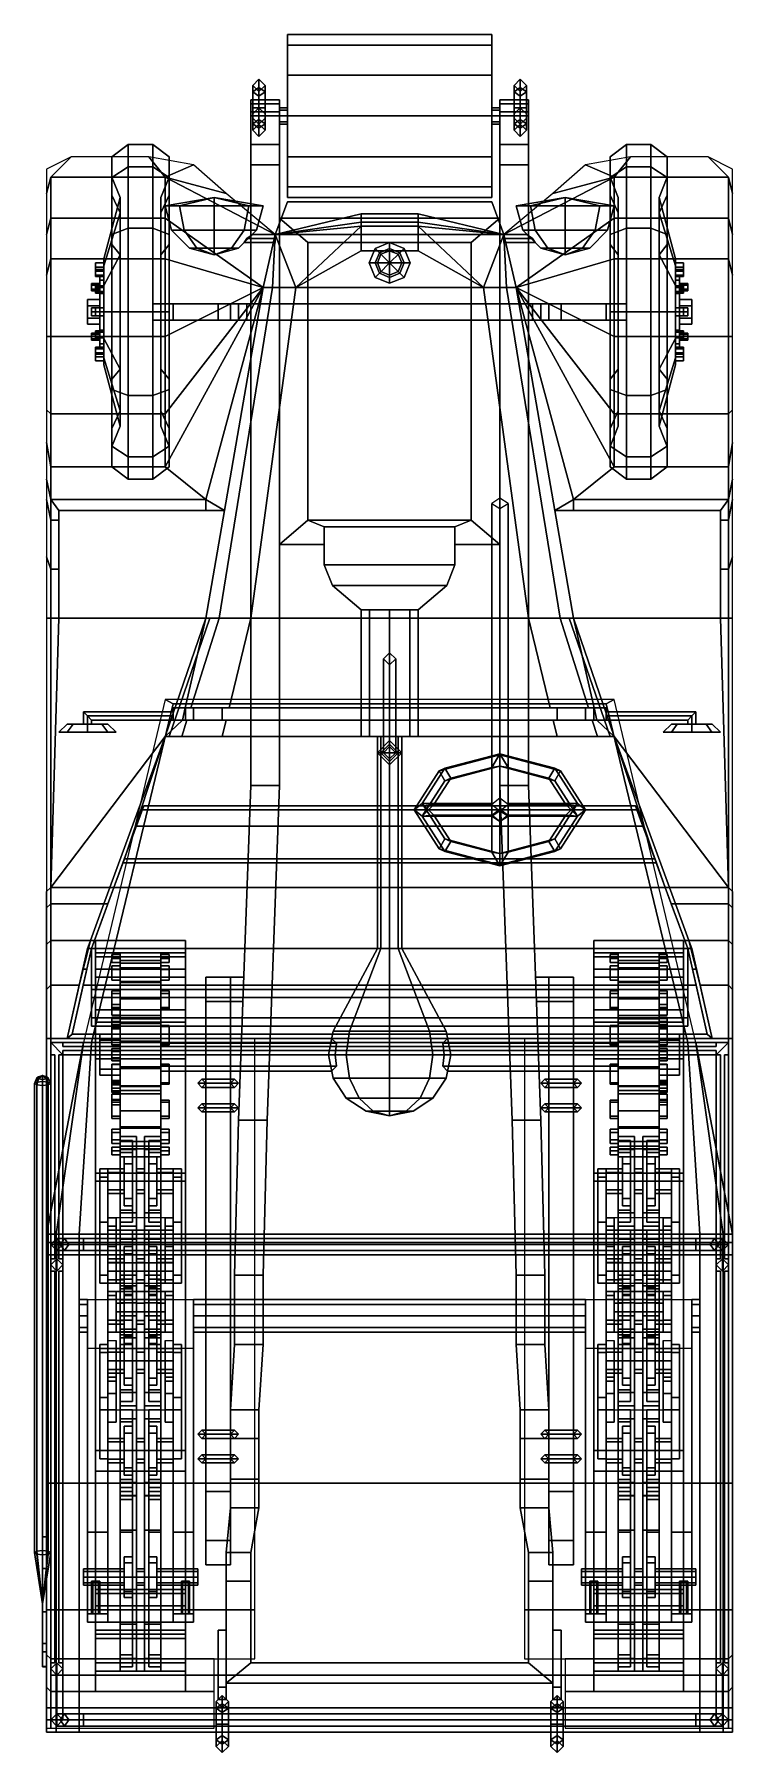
# Model space of a CAD drawing. Header units: millimetres. Extents: x -0.9 to 1, y -2.1 to 9.
# Drawn here: x -0.87 to 0.84, y -2.11 to 2.1 of the extents above.
import ezdxf

# ---------------------------------------------------------------- set-up
doc = ezdxf.new("R2010")
doc.units = ezdxf.units.MM
for name, color, linetype in [('cargo_platform', 3, 'Continuous'), ('fenders', 6, 'Continuous'), ('frame', 5, 'Continuous'), ('inside', 3, 'Continuous'), ('tent', 4, 'Continuous'), ('tmp', 4, 'Continuous'), ('tracks', 3, 'Continuous'), ('wheels', 2, 'Continuous')]:
    doc.layers.add(name, color=color, linetype=linetype)

msp = doc.modelspace()

# ---------------------------------------------------------------- linework, layer by layer
for points in [[(-0.55, 1.68, 0.96), (-0.5149, 1.68, 1.0449), (-0.43, 1.7, 0.96)], [(-0.5149, 1.68, 0.8751), (-0.55, 1.68, 0.96), (-0.43, 1.7, 0.96)], [(-0.5149, 1.68, 1.0449), (-0.43, 1.68, 1.08), (-0.43, 1.7, 0.96)], [(-0.43, 1.68, 0.84), (-0.5149, 1.68, 0.8751), (-0.43, 1.7, 0.96)], [(-0.3451, 1.68, 1.0449), (-0.31, 1.68, 0.96), (-0.43, 1.7, 0.96)], [(-0.43, 1.68, 1.08), (-0.3451, 1.68, 1.0449), (-0.43, 1.7, 0.96)], [(-0.3451, 1.68, 0.8751), (-0.43, 1.68, 0.84), (-0.43, 1.7, 0.96)], [(-0.31, 1.68, 0.96), (-0.3451, 1.68, 0.8751), (-0.43, 1.7, 0.96)], [(-0.25, 1.69, 0.68), (-0.25, 1.69, 0.58), (-0.28, 1.61, 0.58), (-0.28, 1.61, 0.68)], [(0.25, 1.69, 0.68), (0.25, 1.69, 0.58), (-0.25, 1.69, 0.58), (-0.25, 1.69, 0.68)], [(0.25, 1.69, 0.58), (0.25, 1.69, 0.68), (0.28, 1.61, 0.68), (0.28, 1.61, 0.58)], [(0.3451, 1.68, 0.8751), (0.31, 1.68, 0.96), (0.43, 1.7, 0.96)], [(0.31, 1.68, 0.96), (0.3451, 1.68, 1.0449), (0.43, 1.7, 0.96)], [(0.43, 1.68, 0.84), (0.3451, 1.68, 0.8751), (0.43, 1.7, 0.96)], [(0.3451, 1.68, 1.0449), (0.43, 1.68, 1.08), (0.43, 1.7, 0.96)], [(0.55, 1.68, 0.96), (0.5149, 1.68, 0.8751), (0.43, 1.7, 0.96)], [(0.5149, 1.68, 0.8751), (0.43, 1.68, 0.84), (0.43, 1.7, 0.96)], [(0.43, 1.68, 1.08), (0.5149, 1.68, 1.0449), (0.43, 1.7, 0.96)], [(0.5149, 1.68, 1.0449), (0.55, 1.68, 0.96), (0.43, 1.7, 0.96)], [(-0.5035, 1.62, 1.0335), (-0.5149, 1.68, 1.0449), (-0.55, 1.68, 0.96), (-0.5339, 1.62, 0.96)], [(-0.5339, 1.62, 0.96), (-0.55, 1.68, 0.96), (-0.5149, 1.68, 0.8751), (-0.5035, 1.62, 0.8865)], [(-0.43, 1.62, 1.0639), (-0.43, 1.68, 1.08), (-0.5149, 1.68, 1.0449), (-0.5035, 1.62, 1.0335)], [(-0.5035, 1.62, 0.8865), (-0.5149, 1.68, 0.8751), (-0.43, 1.68, 0.84), (-0.43, 1.62, 0.8561)], [(-0.3565, 1.62, 1.0335), (-0.3451, 1.68, 1.0449), (-0.43, 1.68, 1.08), (-0.43, 1.62, 1.0639)], [(-0.43, 1.62, 0.8561), (-0.43, 1.68, 0.84), (-0.3451, 1.68, 0.8751), (-0.3565, 1.62, 0.8865)], [(-0.3261, 1.62, 0.96), (-0.31, 1.68, 0.96), (-0.3451, 1.68, 1.0449), (-0.3565, 1.62, 1.0335)], [(-0.3565, 1.62, 0.8865), (-0.3451, 1.68, 0.8751), (-0.31, 1.68, 0.96), (-0.3261, 1.62, 0.96)], [(-0.07, 1.64, 1.08), (-0.07, 1.66, 0.58), (-0.28, 1.61, 0.58), (-0.28, 1.61, 1.08)], [(-0.28, 1.61, 0.58), (-0.07, 1.66, 0.58), (0.07, 1.66, 0.58), (0.28, 1.61, 0.58)], [(0.07, 1.66, 0.58), (-0.07, 1.66, 0.58), (-0.07, 1.64, 1.08), (0.07, 1.64, 1.08)], [(0.28, 1.61, 0.58), (0.07, 1.66, 0.58), (0.07, 1.64, 1.08), (0.28, 1.61, 1.08)], [(0.3261, 1.62, 0.96), (0.31, 1.68, 0.96), (0.3451, 1.68, 0.8751), (0.3565, 1.62, 0.8865)], [(0.3565, 1.62, 1.0335), (0.3451, 1.68, 1.0449), (0.31, 1.68, 0.96), (0.3261, 1.62, 0.96)], [(0.3565, 1.62, 0.8865), (0.3451, 1.68, 0.8751), (0.43, 1.68, 0.84), (0.43, 1.62, 0.8561)], [(0.43, 1.62, 1.0639), (0.43, 1.68, 1.08), (0.3451, 1.68, 1.0449), (0.3565, 1.62, 1.0335)], [(0.43, 1.62, 0.8561), (0.43, 1.68, 0.84), (0.5149, 1.68, 0.8751), (0.5035, 1.62, 0.8865)], [(0.5035, 1.62, 1.0335), (0.5149, 1.68, 1.0449), (0.43, 1.68, 1.08), (0.43, 1.62, 1.0639)], [(0.5035, 1.62, 0.8865), (0.5149, 1.68, 0.8751), (0.55, 1.68, 0.96), (0.5339, 1.62, 0.96)], [(0.5339, 1.62, 0.96), (0.55, 1.68, 0.96), (0.5149, 1.68, 1.0449), (0.5035, 1.62, 1.0335)], [(-0.4724, 1.5761, 1.0024), (-0.5035, 1.62, 1.0335), (-0.5339, 1.62, 0.96), (-0.49, 1.5761, 0.96)], [(-0.49, 1.5761, 0.96), (-0.5339, 1.62, 0.96), (-0.5035, 1.62, 0.8865), (-0.4724, 1.5761, 0.9176)], [(-0.43, 1.5761, 1.02), (-0.43, 1.62, 1.0639), (-0.5035, 1.62, 1.0335), (-0.4724, 1.5761, 1.0024)], [(-0.4724, 1.5761, 0.9176), (-0.5035, 1.62, 0.8865), (-0.43, 1.62, 0.8561), (-0.43, 1.5761, 0.9)], [(-0.3876, 1.5761, 1.0024), (-0.3565, 1.62, 1.0335), (-0.43, 1.62, 1.0639), (-0.43, 1.5761, 1.02)], [(-0.43, 1.5761, 0.9), (-0.43, 1.62, 0.8561), (-0.3565, 1.62, 0.8865), (-0.3876, 1.5761, 0.9176)], [(-0.37, 1.5761, 0.96), (-0.3261, 1.62, 0.96), (-0.3565, 1.62, 1.0335), (-0.3876, 1.5761, 1.0024)], [(-0.3876, 1.5761, 0.9176), (-0.3565, 1.62, 0.8865), (-0.3261, 1.62, 0.96), (-0.37, 1.5761, 0.96)], [(-0.35, 1.6, 0.97), (-0.3561, 1.59, 0.96), (-0.28, 1.59, 0.96), (-0.28, 1.6, 0.97)], [(-0.3561, 1.59, 0.96), (-0.35, 1.6, 0.95), (-0.28, 1.6, 0.95), (-0.28, 1.59, 0.96)], [(-0.3361, 1.61, 0.96), (-0.35, 1.6, 0.97), (-0.28, 1.6, 0.97), (-0.28, 1.61, 0.96)], [(-0.35, 1.6, 0.95), (-0.3361, 1.61, 0.96), (-0.28, 1.61, 0.96), (-0.28, 1.6, 0.95)], [(-0.31, 1.48, 0.58), (-0.28, 1.61, 0.58), (0.28, 1.61, 0.58), (0.31, 1.48, 0.58)], [(-0.28, 1.61, 1.08), (-0.28, 1.61, 0.58), (-0.31, 1.48, 0.58), (-0.31, 1.48, 1.08)], [(-0.28, 1.61, 1.08), (-0.28, 1.61, 1.08), (-0.31, 1.48, 1.08), (-0.2866, 1.48, 1.1366)], [(-0.28, 1.61, 1.08), (-0.28, 1.61, 1.08), (-0.2866, 1.48, 1.1366), (-0.23, 1.48, 1.16)], [(-0.07, 1.64, 1.08), (-0.28, 1.61, 1.08), (-0.28, 1.61, 1.08), (-0.07, 1.63, 1.11)], [(-0.28, 1.61, 1.08), (-0.28, 1.61, 1.08), (-0.23, 1.48, 1.16), (-0.07, 1.63, 1.11)], [(-0.07, 1.63, 1.11), (-0.23, 1.48, 1.16), (-0.23, 1.48, 1.16), (-0.07, 1.57, 1.14)], [(0.07, 1.64, 1.08), (-0.07, 1.64, 1.08), (-0.07, 1.63, 1.11), (0.07, 1.63, 1.11)], [(0.07, 1.63, 1.11), (-0.07, 1.63, 1.11), (-0.07, 1.57, 1.14), (0.07, 1.57, 1.14)], [(0.28, 1.61, 1.08), (0.07, 1.64, 1.08), (0.07, 1.63, 1.11), (0.28, 1.61, 1.08)], [(0.23, 1.48, 1.16), (0.07, 1.63, 1.11), (0.07, 1.57, 1.14), (0.23, 1.48, 1.16)], [(0.28, 1.61, 1.08), (0.07, 1.63, 1.11), (0.23, 1.48, 1.16), (0.28, 1.61, 1.08)], [(0.2866, 1.48, 1.1366), (0.28, 1.61, 1.08), (0.23, 1.48, 1.16), (0.2866, 1.48, 1.1366)], [(0.31, 1.48, 0.58), (0.28, 1.61, 0.58), (0.28, 1.61, 1.08), (0.31, 1.48, 1.08)], [(0.31, 1.48, 1.08), (0.28, 1.61, 1.08), (0.2866, 1.48, 1.1366), (0.31, 1.48, 1.08)], [(0.35, 1.6, 0.97), (0.3361, 1.61, 0.96), (0.28, 1.61, 0.96), (0.28, 1.6, 0.97)], [(0.3361, 1.61, 0.96), (0.35, 1.6, 0.95), (0.28, 1.6, 0.95), (0.28, 1.61, 0.96)], [(0.3561, 1.59, 0.96), (0.35, 1.6, 0.97), (0.28, 1.6, 0.97), (0.28, 1.59, 0.96)], [(0.35, 1.6, 0.95), (0.3561, 1.59, 0.96), (0.28, 1.59, 0.96), (0.28, 1.6, 0.95)], [(0.37, 1.5761, 0.96), (0.3261, 1.62, 0.96), (0.3565, 1.62, 0.8865), (0.3876, 1.5761, 0.9176)], [(0.3876, 1.5761, 1.0024), (0.3565, 1.62, 1.0335), (0.3261, 1.62, 0.96), (0.37, 1.5761, 0.96)], [(0.3876, 1.5761, 0.9176), (0.3565, 1.62, 0.8865), (0.43, 1.62, 0.8561), (0.43, 1.5761, 0.9)], [(0.43, 1.5761, 1.02), (0.43, 1.62, 1.0639), (0.3565, 1.62, 1.0335), (0.3876, 1.5761, 1.0024)], [(0.43, 1.5761, 0.9), (0.43, 1.62, 0.8561), (0.5035, 1.62, 0.8865), (0.4724, 1.5761, 0.9176)], [(0.4724, 1.5761, 1.0024), (0.5035, 1.62, 1.0335), (0.43, 1.62, 1.0639), (0.43, 1.5761, 1.02)], [(0.4724, 1.5761, 0.9176), (0.5035, 1.62, 0.8865), (0.5339, 1.62, 0.96), (0.49, 1.5761, 0.96)], [(0.49, 1.5761, 0.96), (0.5339, 1.62, 0.96), (0.5035, 1.62, 1.0335), (0.4724, 1.5761, 1.0024)], [(-0.43, 1.56, 0.96), (-0.49, 1.5761, 0.96), (-0.4724, 1.5761, 0.9176), (-0.43, 1.56, 0.96)], [(-0.43, 1.56, 0.96), (-0.4724, 1.5761, 1.0024), (-0.49, 1.5761, 0.96), (-0.43, 1.56, 0.96)], [(-0.43, 1.56, 0.96), (-0.43, 1.5761, 1.02), (-0.4724, 1.5761, 1.0024), (-0.43, 1.56, 0.96)], [(-0.43, 1.56, 0.96), (-0.4724, 1.5761, 0.9176), (-0.43, 1.5761, 0.9), (-0.43, 1.56, 0.96)], [(-0.43, 1.56, 0.96), (-0.3876, 1.5761, 1.0024), (-0.43, 1.5761, 1.02), (-0.43, 1.56, 0.96)], [(-0.43, 1.56, 0.96), (-0.3876, 1.5761, 0.9176), (-0.37, 1.5761, 0.96), (-0.43, 1.56, 0.96)], [(-0.43, 1.56, 0.96), (-0.43, 1.5761, 0.9), (-0.3876, 1.5761, 0.9176), (-0.43, 1.56, 0.96)], [(-0.43, 1.56, 0.96), (-0.37, 1.5761, 0.96), (-0.3876, 1.5761, 1.0024), (-0.43, 1.56, 0.96)], [(0.07, 1.57, 1.14), (-0.07, 1.57, 1.14), (-0.23, 1.48, 1.16), (0.23, 1.48, 1.16)], [(-0.025, 1.565, 1.19), (-0.0354, 1.5754, 1.17), (-0.05, 1.54, 1.17), (-0.0354, 1.54, 1.19)], [(-0.0354, 1.5754, 1.16), (-0.05, 1.54, 1.16), (-0.05, 1.54, 1.17), (-0.0354, 1.5754, 1.17)], [(0, 1.5754, 1.19), (0, 1.59, 1.17), (-0.0354, 1.5754, 1.17), (-0.025, 1.565, 1.19)], [(0, 1.59, 1.16), (-0.0354, 1.5754, 1.16), (-0.0354, 1.5754, 1.17), (0, 1.59, 1.17)], [(0, 1.54, 1.2), (-0.025, 1.565, 1.19), (-0.0354, 1.54, 1.19), (0, 1.54, 1.2)], [(-0.0212, 1.5612, 1.142), (-0.03, 1.54, 1.1467), (-0.03, 1.54, 1.16), (-0.0212, 1.5612, 1.16)], [(0, 1.54, 1.2), (0, 1.5754, 1.19), (-0.025, 1.565, 1.19), (0, 1.54, 1.2)], [(0, 1.57, 1.14), (-0.0212, 1.5612, 1.142), (-0.0212, 1.5612, 1.16), (0, 1.57, 1.16)], [(0.025, 1.565, 1.19), (0.0354, 1.5754, 1.17), (0, 1.59, 1.17), (0, 1.5754, 1.19)], [(0.0354, 1.5754, 1.16), (0, 1.59, 1.16), (0, 1.59, 1.17), (0.0354, 1.5754, 1.17)], [(0, 1.54, 1.2), (0.025, 1.565, 1.19), (0, 1.5754, 1.19), (0, 1.54, 1.2)], [(0.0212, 1.5612, 1.142), (0, 1.57, 1.14), (0, 1.57, 1.16), (0.0212, 1.5612, 1.16)], [(0, 1.54, 1.2), (0.0354, 1.54, 1.19), (0.025, 1.565, 1.19), (0, 1.54, 1.2)], [(0.03, 1.54, 1.1467), (0.0212, 1.5612, 1.142), (0.0212, 1.5612, 1.16), (0.03, 1.54, 1.16)], [(0.0354, 1.54, 1.19), (0.05, 1.54, 1.17), (0.0354, 1.5754, 1.17), (0.025, 1.565, 1.19)], [(0.05, 1.54, 1.16), (0.0354, 1.5754, 1.16), (0.0354, 1.5754, 1.17), (0.05, 1.54, 1.17)], [(0.43, 1.56, 0.96), (0.37, 1.5761, 0.96), (0.3876, 1.5761, 0.9176), (0.43, 1.56, 0.96)], [(0.43, 1.56, 0.96), (0.3876, 1.5761, 1.0024), (0.37, 1.5761, 0.96), (0.43, 1.56, 0.96)], [(0.43, 1.56, 0.96), (0.3876, 1.5761, 0.9176), (0.43, 1.5761, 0.9), (0.43, 1.56, 0.96)], [(0.43, 1.56, 0.96), (0.43, 1.5761, 1.02), (0.3876, 1.5761, 1.0024), (0.43, 1.56, 0.96)], [(0.43, 1.56, 0.96), (0.43, 1.5761, 0.9), (0.4724, 1.5761, 0.9176), (0.43, 1.56, 0.96)], [(0.43, 1.56, 0.96), (0.4724, 1.5761, 0.9176), (0.49, 1.5761, 0.96), (0.43, 1.56, 0.96)], [(0.43, 1.56, 0.96), (0.49, 1.5761, 0.96), (0.4724, 1.5761, 1.0024), (0.43, 1.56, 0.96)], [(0.43, 1.56, 0.96), (0.4724, 1.5761, 1.0024), (0.43, 1.5761, 1.02), (0.43, 1.56, 0.96)], [(-0.0354, 1.54, 1.19), (-0.05, 1.54, 1.17), (-0.0354, 1.5046, 1.17), (-0.025, 1.515, 1.19)], [(-0.05, 1.54, 1.16), (-0.0354, 1.5046, 1.16), (-0.0354, 1.5046, 1.17), (-0.05, 1.54, 1.17)], [(0, 1.54, 1.2), (-0.0354, 1.54, 1.19), (-0.025, 1.515, 1.19), (0, 1.54, 1.2)], [(-0.03, 1.54, 1.1467), (-0.0212, 1.5188, 1.1514), (-0.0212, 1.5188, 1.16), (-0.03, 1.54, 1.16)], [(0, 1.54, 1.2), (-0.025, 1.515, 1.19), (0, 1.5046, 1.19), (0, 1.54, 1.2)], [(-0.0212, 1.5188, 1.1514), (0, 1.51, 1.1533), (0, 1.51, 1.16), (-0.0212, 1.5188, 1.16)], [(0, 1.54, 1.2), (0, 1.5046, 1.19), (0.025, 1.515, 1.19), (0, 1.54, 1.2)], [(0, 1.54, 1.2), (0.025, 1.515, 1.19), (0.0354, 1.54, 1.19), (0, 1.54, 1.2)], [(0, 1.51, 1.1533), (0.0212, 1.5188, 1.1514), (0.0212, 1.5188, 1.16), (0, 1.51, 1.16)], [(0.0212, 1.5188, 1.1514), (0.03, 1.54, 1.1467), (0.03, 1.54, 1.16), (0.0212, 1.5188, 1.16)], [(0.025, 1.515, 1.19), (0.0354, 1.5046, 1.17), (0.05, 1.54, 1.17), (0.0354, 1.54, 1.19)], [(0.0354, 1.5046, 1.16), (0.05, 1.54, 1.16), (0.05, 1.54, 1.17), (0.0354, 1.5046, 1.17)], [(-0.31, 1.48, 0.58), (-0.45, 0.67, 0.58), (-0.45, 0.67, 1.1), (-0.31, 1.48, 1.08)], [(0.31, 1.48, 0.58), (0.45, 0.67, 0.58), (-0.45, 0.67, 0.58), (-0.31, 1.48, 0.58)], [(-0.2866, 1.48, 1.1366), (-0.31, 1.48, 1.08), (-0.45, 0.67, 1.1), (-0.4178, 0.67, 1.1778)], [(-0.23, 1.48, 1.16), (-0.2866, 1.48, 1.1366), (-0.4178, 0.67, 1.1778), (-0.34, 0.67, 1.21)], [(0.23, 1.48, 1.16), (-0.23, 1.48, 1.16), (-0.34, 0.67, 1.21), (0.34, 0.67, 1.21)], [(-0.025, 1.515, 1.19), (-0.0354, 1.5046, 1.17), (0, 1.49, 1.17), (0, 1.5046, 1.19)], [(-0.0354, 1.5046, 1.16), (0, 1.49, 1.16), (0, 1.49, 1.17), (-0.0354, 1.5046, 1.17)], [(0, 1.5046, 1.19), (0, 1.49, 1.17), (0.0354, 1.5046, 1.17), (0.025, 1.515, 1.19)], [(0, 1.49, 1.16), (0.0354, 1.5046, 1.16), (0.0354, 1.5046, 1.17), (0, 1.49, 1.17)], [(0.2866, 1.48, 1.1366), (0.23, 1.48, 1.16), (0.34, 0.67, 1.21), (0.4178, 0.67, 1.1778)], [(0.31, 1.48, 1.08), (0.2866, 1.48, 1.1366), (0.4178, 0.67, 1.1778), (0.45, 0.67, 1.1)], [(0.45, 0.67, 1.1), (0.45, 0.67, 0.58), (0.31, 1.48, 0.58), (0.31, 1.48, 1.08)], [(0.27, 0.9636, 0.6454), (0.25, 0.9507, 0.6301), (0.25, 0.1847, 1.2729), (0.27, 0.1975, 1.2882)], [(0.25, 0.9507, 0.6301), (0.27, 0.9379, 0.6147), (0.27, 0.1718, 1.2575), (0.25, 0.1847, 1.2729)], [(0.29, 0.9507, 0.6301), (0.27, 0.9636, 0.6454), (0.27, 0.1975, 1.2882), (0.29, 0.1847, 1.2729)], [(0.27, 0.9379, 0.6147), (0.29, 0.9507, 0.6301), (0.29, 0.1847, 1.2729), (0.27, 0.1718, 1.2575)], [(-0.45, 0.67, 0.58), (-0.55, 0.38, 0.58), (-0.55, 0.38, 1.11), (-0.45, 0.67, 1.1)], [(-0.45, 0.67, 1.1), (-0.55, 0.38, 1.11), (-0.5071, 0.42, 1.1788), (-0.501, 0.45, 1.1677)], [(-0.4178, 0.67, 1.1778), (-0.45, 0.67, 1.1), (-0.501, 0.45, 1.1677), (-0.487, 0.45, 1.2015)], [(-0.34, 0.67, 1.21), (-0.4178, 0.67, 1.1778), (-0.487, 0.45, 1.2015), (-0.3931, 0.45, 1.2403)], [(0.34, 0.67, 1.21), (-0.34, 0.67, 1.21), (-0.3931, 0.45, 1.2403), (0.3931, 0.45, 1.2403)], [(0.4178, 0.67, 1.1778), (0.34, 0.67, 1.21), (0.3931, 0.45, 1.2403), (0.487, 0.45, 1.2015)], [(0.45, 0.67, 1.1), (0.4178, 0.67, 1.1778), (0.487, 0.45, 1.2015), (0.501, 0.45, 1.1677)], [(0.55, 0.38, 1.11), (0.55, 0.38, 0.58), (0.45, 0.67, 0.58), (0.45, 0.67, 1.1)], [(0.501, 0.45, 1.1677), (0.5071, 0.42, 1.1788), (0.55, 0.38, 1.11), (0.45, 0.67, 1.1)], [(0, 0.585, 0.67), (-0.015, 0.57, 0.67), (-0.015, 0.34, 0.98), (0, 0.355, 0.98)], [(0, 0.585, 0.58), (-0.015, 0.57, 0.58), (-0.015, 0.57, 0.67), (0, 0.585, 0.67)], [(-0.015, 0.57, 0.67), (0, 0.555, 0.67), (0, 0.325, 0.98), (-0.015, 0.34, 0.98)], [(-0.015, 0.57, 0.58), (0, 0.555, 0.58), (0, 0.555, 0.67), (-0.015, 0.57, 0.67)], [(0.015, 0.57, 0.67), (0, 0.585, 0.67), (0, 0.355, 0.98), (0.015, 0.34, 0.98)], [(0.015, 0.57, 0.58), (0, 0.585, 0.58), (0, 0.585, 0.67), (0.015, 0.57, 0.67)], [(0, 0.555, 0.67), (0.015, 0.57, 0.67), (0.015, 0.34, 0.98), (0, 0.325, 0.98)], [(0, 0.555, 0.58), (0.015, 0.57, 0.58), (0.015, 0.57, 0.67), (0, 0.555, 0.67)], [(-0.53, 0.43, 1.43), (-0.53, 0.44, 1.42), (-0.75, 0.44, 1.42), (-0.74, 0.43, 1.43)], [(-0.53, 0.44, 1.42), (-0.53, 0.43, 1.41), (-0.74, 0.43, 1.41), (-0.75, 0.44, 1.42)], [(-0.74, 0.43, 1.43), (-0.75, 0.44, 1.42), (-0.75, 0.41, 1.42), (-0.74, 0.41, 1.43)], [(-0.75, 0.44, 1.42), (-0.74, 0.43, 1.41), (-0.74, 0.41, 1.41), (-0.75, 0.41, 1.42)], [(-0.53, 0.42, 1.42), (-0.53, 0.43, 1.43), (-0.74, 0.43, 1.43), (-0.73, 0.42, 1.42)], [(-0.53, 0.43, 1.41), (-0.53, 0.42, 1.42), (-0.73, 0.42, 1.42), (-0.74, 0.43, 1.41)], [(-0.73, 0.42, 1.42), (-0.74, 0.43, 1.43), (-0.74, 0.41, 1.43), (-0.73, 0.41, 1.42)], [(-0.74, 0.43, 1.41), (-0.73, 0.42, 1.42), (-0.73, 0.41, 1.42), (-0.74, 0.41, 1.41)], [(-0.53, 0.45, 1.7), (-0.53, 0.42, 1.7), (0.53, 0.42, 1.7), (0.53, 0.45, 1.7)], [(-0.53, 0.45, 1.22), (-0.53, 0.42, 1.22), (-0.53, 0.42, 1.7), (-0.53, 0.45, 1.7)], [(-0.501, 0.45, 1.1677), (-0.5071, 0.42, 1.1788), (-0.53, 0.42, 1.22), (-0.53, 0.45, 1.22)], [(-0.487, 0.45, 1.2015), (-0.501, 0.45, 1.1677), (-0.53, 0.45, 1.22), (-0.48, 0.45, 1.23)], [(-0.48, 0.45, 1.67), (-0.53, 0.45, 1.7), (0.53, 0.45, 1.7), (0.48, 0.45, 1.67)], [(-0.53, 0.45, 1.7), (-0.48, 0.45, 1.67), (-0.5, 0.45, 1.65), (-0.53, 0.45, 1.7)], [(-0.5, 0.45, 1.25), (-0.53, 0.45, 1.22), (-0.53, 0.45, 1.7), (-0.5, 0.45, 1.65)], [(-0.48, 0.45, 1.23), (-0.53, 0.45, 1.22), (-0.5, 0.45, 1.25)], [(-0.5, 0.45, 1.65), (-0.5, 0.42, 1.65), (-0.5, 0.42, 1.25), (-0.5, 0.45, 1.25)], [(-0.48, 0.45, 1.67), (-0.48, 0.42, 1.67), (-0.5, 0.42, 1.65), (-0.5, 0.45, 1.65)], [(-0.5, 0.45, 1.25), (-0.5, 0.42, 1.25), (-0.48, 0.42, 1.23), (-0.48, 0.45, 1.23)], [(-0.487, 0.45, 1.2015), (-0.48, 0.45, 1.23), (-0.41, 0.45, 1.26), (-0.3931, 0.45, 1.2403)], [(-0.48, 0.45, 1.23), (-0.48, 0.42, 1.23), (-0.41, 0.42, 1.26), (-0.41, 0.45, 1.26)], [(-0.48, 0.42, 1.67), (-0.48, 0.45, 1.67), (0.48, 0.45, 1.67), (0.48, 0.42, 1.67)], [(-0.41, 0.45, 1.26), (-0.41, 0.42, 1.26), (0.41, 0.42, 1.26), (0.41, 0.45, 1.26)], [(-0.3931, 0.45, 1.2403), (-0.41, 0.45, 1.26), (0.41, 0.45, 1.26), (0.3931, 0.45, 1.2403)], [(0.48, 0.45, 1.23), (0.487, 0.45, 1.2015), (0.3931, 0.45, 1.2403), (0.41, 0.45, 1.26)], [(0.48, 0.42, 1.23), (0.48, 0.45, 1.23), (0.41, 0.45, 1.26), (0.41, 0.42, 1.26)], [(0.5, 0.42, 1.25), (0.5, 0.45, 1.25), (0.48, 0.45, 1.23), (0.48, 0.42, 1.23)], [(0.48, 0.42, 1.67), (0.48, 0.45, 1.67), (0.5, 0.45, 1.65), (0.5, 0.42, 1.65)], [(0.48, 0.45, 1.23), (0.53, 0.45, 1.22), (0.501, 0.45, 1.1677), (0.487, 0.45, 1.2015)], [(0.48, 0.45, 1.67), (0.53, 0.45, 1.7), (0.53, 0.45, 1.7), (0.5, 0.45, 1.65)], [(0.5, 0.45, 1.25), (0.53, 0.45, 1.22), (0.53, 0.45, 1.22), (0.48, 0.45, 1.23)], [(0.5, 0.42, 1.65), (0.5, 0.45, 1.65), (0.5, 0.45, 1.25), (0.5, 0.42, 1.25)], [(0.5, 0.45, 1.65), (0.53, 0.45, 1.7), (0.53, 0.45, 1.22), (0.5, 0.45, 1.25)], [(0.53, 0.45, 1.22), (0.53, 0.42, 1.22), (0.5071, 0.42, 1.1788), (0.501, 0.45, 1.1677)], [(0.53, 0.45, 1.7), (0.53, 0.42, 1.7), (0.53, 0.42, 1.22), (0.53, 0.45, 1.22)], [(0.53, 0.43, 1.41), (0.53, 0.44, 1.42), (0.75, 0.44, 1.42), (0.74, 0.43, 1.41)], [(0.53, 0.44, 1.42), (0.53, 0.43, 1.43), (0.74, 0.43, 1.43), (0.75, 0.44, 1.42)], [(0.53, 0.42, 1.42), (0.53, 0.43, 1.41), (0.74, 0.43, 1.41), (0.73, 0.42, 1.42)], [(0.53, 0.43, 1.43), (0.53, 0.42, 1.42), (0.73, 0.42, 1.42), (0.74, 0.43, 1.43)], [(0.73, 0.42, 1.42), (0.74, 0.43, 1.41), (0.74, 0.41, 1.41), (0.73, 0.41, 1.42)], [(0.74, 0.43, 1.43), (0.73, 0.42, 1.42), (0.73, 0.41, 1.42), (0.74, 0.41, 1.43)], [(0.74, 0.43, 1.41), (0.75, 0.44, 1.42), (0.75, 0.41, 1.42), (0.74, 0.41, 1.41)], [(0.75, 0.44, 1.42), (0.74, 0.43, 1.43), (0.74, 0.41, 1.43), (0.75, 0.41, 1.42)], [(-0.81, 0.39, 1.42), (-0.7895, 0.39, 1.4695), (-0.7754, 0.41, 1.4554), (-0.79, 0.41, 1.42)], [(-0.7895, 0.39, 1.3705), (-0.81, 0.39, 1.42), (-0.79, 0.41, 1.42), (-0.7754, 0.41, 1.3846)], [(-0.6905, 0.39, 1.3705), (-0.81, 0.39, 1.42), (-0.7895, 0.39, 1.3705), (-0.74, 0.39, 1.35)], [(-0.67, 0.39, 1.42), (-0.7895, 0.39, 1.4695), (-0.81, 0.39, 1.42), (-0.6905, 0.39, 1.3705)], [(-0.79, 0.41, 1.42), (-0.7046, 0.41, 1.4554), (-0.69, 0.41, 1.42), (-0.7754, 0.41, 1.3846)], [(-0.7754, 0.41, 1.4554), (-0.74, 0.41, 1.47), (-0.7046, 0.41, 1.4554), (-0.79, 0.41, 1.42)], [(-0.7895, 0.39, 1.4695), (-0.74, 0.39, 1.49), (-0.74, 0.41, 1.47), (-0.7754, 0.41, 1.4554)], [(-0.74, 0.39, 1.35), (-0.7895, 0.39, 1.3705), (-0.7754, 0.41, 1.3846), (-0.74, 0.41, 1.37)], [(-0.6905, 0.39, 1.4695), (-0.74, 0.39, 1.49), (-0.7895, 0.39, 1.4695), (-0.67, 0.39, 1.42)], [(-0.7754, 0.41, 1.3846), (-0.69, 0.41, 1.42), (-0.7046, 0.41, 1.3846), (-0.74, 0.41, 1.37)], [(-0.74, 0.39, 1.49), (-0.6905, 0.39, 1.4695), (-0.7046, 0.41, 1.4554), (-0.74, 0.41, 1.47)], [(-0.6905, 0.39, 1.3705), (-0.74, 0.39, 1.35), (-0.74, 0.41, 1.37), (-0.7046, 0.41, 1.3846)], [(-0.6905, 0.39, 1.4695), (-0.67, 0.39, 1.42), (-0.69, 0.41, 1.42), (-0.7046, 0.41, 1.4554)], [(-0.67, 0.39, 1.42), (-0.6905, 0.39, 1.3705), (-0.7046, 0.41, 1.3846), (-0.69, 0.41, 1.42)], [(-0.55, 0.38, 0.58), (-0.6852, 0.01, 0.58), (-0.6852, 0.01, 0.59), (-0.55, 0.38, 0.59)], [(0.55, 0.38, 0.58), (0.6852, 0.01, 0.58), (-0.6852, 0.01, 0.58), (-0.55, 0.38, 0.58)], [(-0.4964, 0.42, 1.2047), (-0.5071, 0.42, 1.1788), (-0.55, 0.38, 1.11), (-0.509, 0.38, 1.209)], [(-0.53, 0.42, 1.7), (-0.48, 0.42, 1.67), (0.48, 0.42, 1.67), (0.53, 0.42, 1.7)], [(-0.48, 0.42, 1.67), (-0.53, 0.42, 1.7), (-0.53, 0.42, 1.7), (-0.5, 0.42, 1.65)], [(-0.53, 0.42, 1.22), (-0.5, 0.42, 1.25), (-0.5, 0.42, 1.65), (-0.53, 0.42, 1.7)], [(-0.5071, 0.42, 1.1788), (-0.4964, 0.42, 1.2047), (-0.5, 0.42, 1.25), (-0.53, 0.42, 1.22)], [(-0.4003, 0.42, 1.2445), (-0.4964, 0.42, 1.2047), (-0.509, 0.38, 1.209), (-0.41, 0.38, 1.25)], [(-0.4964, 0.42, 1.2047), (-0.48, 0.42, 1.23), (-0.5, 0.42, 1.25)], [(-0.48, 0.42, 1.23), (-0.4964, 0.42, 1.2047), (-0.4003, 0.42, 1.2445), (-0.41, 0.42, 1.26)], [(-0.41, 0.42, 1.26), (-0.4003, 0.42, 1.2445), (0.4003, 0.42, 1.2445), (0.41, 0.42, 1.26)], [(0.4003, 0.42, 1.2445), (-0.4003, 0.42, 1.2445), (-0.41, 0.38, 1.25), (0.41, 0.38, 1.25)], [(0.4964, 0.42, 1.2047), (0.48, 0.42, 1.23), (0.41, 0.42, 1.26), (0.4003, 0.42, 1.2445)], [(0.4964, 0.42, 1.2047), (0.4003, 0.42, 1.2445), (0.41, 0.38, 1.25), (0.509, 0.38, 1.209)], [(0.53, 0.42, 1.7), (0.48, 0.42, 1.67), (0.5, 0.42, 1.65), (0.53, 0.42, 1.7)], [(0.5, 0.42, 1.25), (0.48, 0.42, 1.23), (0.48, 0.42, 1.23), (0.4964, 0.42, 1.2047)], [(0.53, 0.42, 1.22), (0.5, 0.42, 1.25), (0.4964, 0.42, 1.2047), (0.5071, 0.42, 1.1788)], [(0.5071, 0.42, 1.1788), (0.4964, 0.42, 1.2047), (0.509, 0.38, 1.209), (0.55, 0.38, 1.11)], [(0.53, 0.42, 1.7), (0.5, 0.42, 1.65), (0.5, 0.42, 1.25), (0.53, 0.42, 1.22)], [(0.6852, 0.01, 0.59), (0.6852, 0.01, 0.58), (0.55, 0.38, 0.58), (0.55, 0.38, 0.59)], [(0.6905, 0.39, 1.3705), (0.67, 0.39, 1.42), (0.69, 0.41, 1.42), (0.7046, 0.41, 1.3846)], [(0.67, 0.39, 1.42), (0.6905, 0.39, 1.4695), (0.7046, 0.41, 1.4554), (0.69, 0.41, 1.42)], [(0.6905, 0.39, 1.3705), (0.74, 0.39, 1.35), (0.7895, 0.39, 1.3705), (0.67, 0.39, 1.42)], [(0.67, 0.39, 1.42), (0.7895, 0.39, 1.3705), (0.81, 0.39, 1.42), (0.6905, 0.39, 1.4695)], [(0.7046, 0.41, 1.4554), (0.74, 0.41, 1.47), (0.7754, 0.41, 1.4554), (0.69, 0.41, 1.42)], [(0.69, 0.41, 1.42), (0.7754, 0.41, 1.4554), (0.79, 0.41, 1.42), (0.7046, 0.41, 1.3846)], [(0.6905, 0.39, 1.4695), (0.74, 0.39, 1.49), (0.74, 0.41, 1.47), (0.7046, 0.41, 1.4554)], [(0.74, 0.39, 1.35), (0.6905, 0.39, 1.3705), (0.7046, 0.41, 1.3846), (0.74, 0.41, 1.37)], [(0.6905, 0.39, 1.4695), (0.81, 0.39, 1.42), (0.7895, 0.39, 1.4695), (0.74, 0.39, 1.49)], [(0.7046, 0.41, 1.3846), (0.79, 0.41, 1.42), (0.7754, 0.41, 1.3846), (0.74, 0.41, 1.37)], [(0.74, 0.39, 1.49), (0.7895, 0.39, 1.4695), (0.7754, 0.41, 1.4554), (0.74, 0.41, 1.47)], [(0.7895, 0.39, 1.3705), (0.74, 0.39, 1.35), (0.74, 0.41, 1.37), (0.7754, 0.41, 1.3846)], [(0.81, 0.39, 1.42), (0.7895, 0.39, 1.3705), (0.7754, 0.41, 1.3846), (0.79, 0.41, 1.42)], [(0.7895, 0.39, 1.4695), (0.81, 0.39, 1.42), (0.79, 0.41, 1.42), (0.7754, 0.41, 1.4554)], [(0, 0.3612, 1.0612), (0, 0.37, 1.04), (-0.03, 0.34, 1.04), (-0.0212, 0.34, 1.0612)], [(0, 0.37, 1.04), (0, 0.3612, 1.0188), (-0.0212, 0.34, 1.0188), (-0.03, 0.34, 1.04)], [(-0.0212, 0.34, 1.0612), (-0.03, 0.34, 1.04), (0, 0.31, 1.04), (0, 0.3188, 1.0612)], [(-0.03, 0.34, 1.04), (-0.0212, 0.34, 1.0188), (0, 0.3188, 1.0188), (0, 0.31, 1.04)], [(0, 0.34, 1.07), (0, 0.3612, 1.0612), (-0.0212, 0.34, 1.0612), (0, 0.34, 1.07)], [(0, 0.355, 1.0162), (-0.015, 0.34, 1.0162), (-0.0212, 0.34, 1.0188), (0, 0.3612, 1.0188)], [(0, 0.34, 1.07), (-0.0212, 0.34, 1.0612), (0, 0.3188, 1.0612), (0, 0.34, 1.07)], [(-0.015, 0.34, 1.0162), (0, 0.325, 1.0162), (0, 0.3188, 1.0188), (-0.0212, 0.34, 1.0188)], [(0, 0.355, 0.98), (-0.015, 0.34, 0.98), (-0.015, 0.34, 1.0162), (0, 0.355, 1.0162)], [(-0.015, 0.34, 0.98), (0, 0.325, 0.98), (0, 0.325, 1.0162), (-0.015, 0.34, 1.0162)], [(0.0212, 0.34, 1.0612), (0.03, 0.34, 1.04), (0, 0.37, 1.04), (0, 0.3612, 1.0612)], [(0.03, 0.34, 1.04), (0.0212, 0.34, 1.0188), (0, 0.3612, 1.0188), (0, 0.37, 1.04)], [(0, 0.34, 1.07), (0.0212, 0.34, 1.0612), (0, 0.3612, 1.0612), (0, 0.34, 1.07)], [(0.015, 0.34, 1.0162), (0, 0.355, 1.0162), (0, 0.3612, 1.0188), (0.0212, 0.34, 1.0188)], [(0.015, 0.34, 0.98), (0, 0.355, 0.98), (0, 0.355, 1.0162), (0.015, 0.34, 1.0162)], [(0, 0.34, 1.07), (0, 0.3188, 1.0612), (0.0212, 0.34, 1.0612), (0, 0.34, 1.07)], [(0, 0.3188, 1.0612), (0, 0.31, 1.04), (0.03, 0.34, 1.04), (0.0212, 0.34, 1.0612)], [(0, 0.31, 1.04), (0, 0.3188, 1.0188), (0.0212, 0.34, 1.0188), (0.03, 0.34, 1.04)], [(0, 0.325, 0.98), (0.015, 0.34, 0.98), (0.015, 0.34, 1.0162), (0, 0.325, 1.0162)], [(0, 0.325, 1.0162), (0.015, 0.34, 1.0162), (0.0212, 0.34, 1.0188), (0, 0.3188, 1.0188)], [(0.1356, 0.3017, 1.3501), (0.1215, 0.2954, 1.3738), (0.27, 0.335, 1.4209), (0.27, 0.3375, 1.3927)], [(0.1498, 0.2773, 1.3521), (0.1356, 0.3017, 1.3501), (0.27, 0.3375, 1.3927), (0.25, 0.3039, 1.3839)], [(0.27, 0.2282, 1.2625), (0.25, 0.2129, 1.2753), (0.25, 0.3039, 1.3839), (0.27, 0.3375, 1.3927)], [(0.29, 0.3039, 1.3839), (0.27, 0.3375, 1.3927), (0.4044, 0.3017, 1.3501), (0.3902, 0.2773, 1.3521)], [(0.27, 0.3375, 1.3927), (0.27, 0.335, 1.4209), (0.4185, 0.2954, 1.3738), (0.4044, 0.3017, 1.3501)], [(0.29, 0.2129, 1.2753), (0.27, 0.2282, 1.2625), (0.27, 0.3375, 1.3927), (0.29, 0.3039, 1.3839)], [(0.08, 0.2153, 1.2471), (0.06, 0.2, 1.26), (0.1215, 0.2954, 1.3738), (0.1356, 0.3017, 1.3501)], [(0.06, 0.2, 1.26), (0.08, 0.1847, 1.2729), (0.1356, 0.271, 1.3758), (0.1215, 0.2954, 1.3738)], [(0.1083, 0.2129, 1.2753), (0.08, 0.2153, 1.2471), (0.1356, 0.3017, 1.3501), (0.1498, 0.2773, 1.3521)], [(0.1215, 0.2954, 1.3738), (0.1356, 0.271, 1.3758), (0.27, 0.3068, 1.4184), (0.27, 0.335, 1.4209)], [(0.1356, 0.271, 1.3758), (0.1498, 0.2773, 1.3521), (0.25, 0.3039, 1.3839), (0.27, 0.3068, 1.4184)], [(0.25, 0.2129, 1.2753), (0.27, 0.1975, 1.2882), (0.27, 0.3068, 1.4184), (0.25, 0.3039, 1.3839)], [(0.27, 0.335, 1.4209), (0.27, 0.3068, 1.4184), (0.4044, 0.271, 1.3758), (0.4185, 0.2954, 1.3738)], [(0.27, 0.3068, 1.4184), (0.29, 0.3039, 1.3839), (0.3902, 0.2773, 1.3521), (0.4044, 0.271, 1.3758)], [(0.27, 0.1975, 1.2882), (0.29, 0.2129, 1.2753), (0.29, 0.3039, 1.3839), (0.27, 0.3068, 1.4184)], [(0.3902, 0.2773, 1.3521), (0.4044, 0.3017, 1.3501), (0.46, 0.2153, 1.2471), (0.4317, 0.2129, 1.2753)], [(0.4044, 0.3017, 1.3501), (0.4185, 0.2954, 1.3738), (0.48, 0.2, 1.26), (0.46, 0.2153, 1.2471)], [(0.4185, 0.2954, 1.3738), (0.4044, 0.271, 1.3758), (0.46, 0.1847, 1.2729), (0.48, 0.2, 1.26)], [(0.08, 0.1847, 1.2729), (0.1083, 0.2129, 1.2753), (0.1498, 0.2773, 1.3521), (0.1356, 0.271, 1.3758)], [(0.4044, 0.271, 1.3758), (0.3902, 0.2773, 1.3521), (0.4317, 0.2129, 1.2753), (0.46, 0.1847, 1.2729)], [(0.1356, 0.129, 1.1442), (0.1215, 0.1046, 1.1462), (0.06, 0.2, 1.26), (0.08, 0.2153, 1.2471)], [(0.25, 0.2129, 1.2753), (0.25, 0.2153, 1.2471), (0.08, 0.2153, 1.2471), (0.1083, 0.2129, 1.2753)], [(0.25, 0.2153, 1.2471), (0.25, 0.1871, 1.2447), (0.1083, 0.1871, 1.2447), (0.08, 0.2153, 1.2471)], [(0.1498, 0.1227, 1.1679), (0.1356, 0.129, 1.1442), (0.08, 0.2153, 1.2471), (0.1083, 0.1871, 1.2447)], [(0.25, 0.1847, 1.2729), (0.25, 0.2129, 1.2753), (0.1083, 0.2129, 1.2753), (0.08, 0.1847, 1.2729)], [(0.29, 0.2153, 1.2471), (0.29, 0.2129, 1.2753), (0.4317, 0.2129, 1.2753), (0.46, 0.2153, 1.2471)], [(0.29, 0.1871, 1.2447), (0.29, 0.2153, 1.2471), (0.46, 0.2153, 1.2471), (0.4317, 0.1871, 1.2447)], [(0.29, 0.2129, 1.2753), (0.29, 0.1847, 1.2729), (0.46, 0.1847, 1.2729), (0.4317, 0.2129, 1.2753)], [(0.4317, 0.1871, 1.2447), (0.46, 0.2153, 1.2471), (0.4044, 0.129, 1.1442), (0.3902, 0.1227, 1.1679)], [(0.46, 0.2153, 1.2471), (0.48, 0.2, 1.26), (0.4185, 0.1046, 1.1462), (0.4044, 0.129, 1.1442)], [(-0.6021, 0.21, 0.8), (-0.6752, 0.01, 0.88), (-0.6533, 0.07, 0.88), (-0.6021, 0.21, 0.85)], [(-0.6752, 0.01, 0.8), (-0.6752, 0.01, 0.88), (-0.6021, 0.21, 0.8), (-0.6752, 0.01, 0.8)], [(-0.6021, 0.21, 0.85), (-0.6533, 0.07, 0.88), (-0.6204, 0.16, 0.88), (-0.6058, 0.2, 0.87)], [(-0.6058, 0.2, 0.87), (-0.6204, 0.16, 0.88), (0.6204, 0.16, 0.88), (0.6058, 0.2, 0.87)], [(0.6058, 0.2, 0.87), (0.6021, 0.21, 0.85), (-0.6021, 0.21, 0.85), (-0.6058, 0.2, 0.87)], [(0.6021, 0.21, 0.85), (0.6021, 0.21, 0.8), (-0.6021, 0.21, 0.8), (-0.6021, 0.21, 0.85)], [(0.1215, 0.1046, 1.1462), (0.1356, 0.0983, 1.1699), (0.08, 0.1847, 1.2729), (0.06, 0.2, 1.26)], [(0.25, 0.1871, 1.2447), (0.25, 0.1847, 1.2729), (0.08, 0.1847, 1.2729), (0.1083, 0.1871, 1.2447)], [(0.1356, 0.0983, 1.1699), (0.1498, 0.1227, 1.1679), (0.1083, 0.1871, 1.2447), (0.08, 0.1847, 1.2729)], [(0.25, 0.1871, 1.2447), (0.27, 0.2025, 1.2318), (0.27, 0.0932, 1.1016), (0.25, 0.0961, 1.1361)], [(0.27, 0.1975, 1.2882), (0.25, 0.1847, 1.2729), (0.27, 0.1718, 1.2575), (0.29, 0.1847, 1.2729)], [(0.27, 0.1718, 1.2575), (0.25, 0.1871, 1.2447), (0.25, 0.0961, 1.1361), (0.27, 0.0625, 1.1273)], [(0.27, 0.2025, 1.2318), (0.29, 0.1871, 1.2447), (0.29, 0.0961, 1.1361), (0.27, 0.0932, 1.1016)], [(0.29, 0.1871, 1.2447), (0.27, 0.1718, 1.2575), (0.27, 0.0625, 1.1273), (0.29, 0.0961, 1.1361)], [(0.29, 0.1847, 1.2729), (0.29, 0.1871, 1.2447), (0.4317, 0.1871, 1.2447), (0.46, 0.1847, 1.2729)], [(0.46, 0.1847, 1.2729), (0.4317, 0.1871, 1.2447), (0.3902, 0.1227, 1.1679), (0.4044, 0.0983, 1.1699)], [(0.48, 0.2, 1.26), (0.46, 0.1847, 1.2729), (0.4044, 0.0983, 1.1699), (0.4185, 0.1046, 1.1462)], [(0.6533, 0.07, 0.88), (0.6752, 0.01, 0.88), (0.6021, 0.21, 0.8), (0.6021, 0.21, 0.85)], [(0.6204, 0.16, 0.88), (0.6533, 0.07, 0.88), (0.6021, 0.21, 0.85), (0.6058, 0.2, 0.87)], [(0.6021, 0.21, 0.8), (0.6752, 0.01, 0.88), (0.6752, 0.01, 0.8)], [(-0.6204, 0.16, 0.88), (-0.6533, 0.07, 0.88), (0.6533, 0.07, 0.88), (0.6204, 0.16, 0.88)], [(0.27, 0.0932, 1.1016), (0.27, 0.065, 1.0991), (0.1215, 0.1046, 1.1462), (0.1356, 0.129, 1.1442)], [(0.25, 0.0961, 1.1361), (0.27, 0.0932, 1.1016), (0.1356, 0.129, 1.1442), (0.1498, 0.1227, 1.1679)], [(0.3902, 0.1227, 1.1679), (0.4044, 0.129, 1.1442), (0.27, 0.0932, 1.1016), (0.29, 0.0961, 1.1361)], [(0.4044, 0.129, 1.1442), (0.4185, 0.1046, 1.1462), (0.27, 0.065, 1.0991), (0.27, 0.0932, 1.1016)], [(0.27, 0.065, 1.0991), (0.27, 0.0625, 1.1273), (0.1356, 0.0983, 1.1699), (0.1215, 0.1046, 1.1462)], [(0.27, 0.0625, 1.1273), (0.25, 0.0961, 1.1361), (0.1498, 0.1227, 1.1679), (0.1356, 0.0983, 1.1699)], [(0.4044, 0.0983, 1.1699), (0.3902, 0.1227, 1.1679), (0.29, 0.0961, 1.1361), (0.27, 0.0625, 1.1273)], [(0.4185, 0.1046, 1.1462), (0.4044, 0.0983, 1.1699), (0.27, 0.0625, 1.1273), (0.27, 0.065, 1.0991)], [(-0.6496, 0.08, 0.8), (-0.6496, 0.08, 0.59), (-0.6752, 0.01, 0.59), (-0.6752, 0.01, 0.8)], [(-0.6533, 0.07, 0.88), (-0.6752, 0.01, 0.88), (0.6752, 0.01, 0.88), (0.6533, 0.07, 0.88)], [(0.6496, 0.08, 0.8), (0.6496, 0.08, 0.59), (-0.6496, 0.08, 0.59), (-0.6496, 0.08, 0.8)], [(0.6752, 0.01, 0.8), (0.6752, 0.01, 0.59), (0.6496, 0.08, 0.59), (0.6496, 0.08, 0.8)], [(-0.6752, 0.01, 0.88), (-0.73, -0.14, 0.865), (0.73, -0.14, 0.865), (0.6752, 0.01, 0.88)], [(-0.73, -0.14, 0.8), (-0.73, -0.14, 0.865), (-0.6752, 0.01, 0.88), (-0.73, -0.14, 0.8)], [(-0.73, -0.14, 0.8), (-0.6752, 0.01, 0.88), (-0.6752, 0.01, 0.8), (-0.73, -0.14, 0.8)], [(-0.73, -0.14, 0.8), (-0.6752, 0.01, 0.8), (-0.73, -0.14, 0.76), (-0.73, -0.14, 0.8)], [(-0.73, -0.14, 0.76), (-0.6752, 0.01, 0.8), (-0.7227, -0.12, 0.75), (-0.73, -0.14, 0.76)], [(-0.6752, 0.01, 0.8), (-0.6898, -0.03, 0.66), (-0.7227, -0.12, 0.75), (-0.6752, 0.01, 0.8)], [(-0.6852, 0.01, 0.5), (-0.6998, -0.03, 0.61), (-0.6998, -0.03, 0.66), (-0.6852, 0.01, 0.59)], [(-0.6852, 0.01, 0.59), (-0.6998, -0.03, 0.66), (-0.6898, -0.03, 0.66), (-0.6752, 0.01, 0.59)], [(-0.6752, 0.01, 0.8), (-0.6752, 0.01, 0.59), (-0.6898, -0.03, 0.66), (-0.6752, 0.01, 0.8)], [(0.6752, 0.01, 0.88), (0.73, -0.14, 0.865), (0.73, -0.14, 0.8)], [(0.6752, 0.01, 0.8), (0.6752, 0.01, 0.88), (0.73, -0.14, 0.8)], [(0.6752, 0.01, 0.8), (0.6898, -0.03, 0.66), (0.6752, 0.01, 0.59), (0.6752, 0.01, 0.8)], [(0.6752, 0.01, 0.8), (0.7227, -0.12, 0.75), (0.6898, -0.03, 0.66), (0.6752, 0.01, 0.8)], [(0.6752, 0.01, 0.8), (0.73, -0.14, 0.8), (0.7227, -0.12, 0.75), (0.6752, 0.01, 0.8)], [(0.6752, 0.01, 0.59), (0.6898, -0.03, 0.66), (0.6998, -0.03, 0.66), (0.6852, 0.01, 0.59)], [(0.6998, -0.03, 0.66), (0.6998, -0.03, 0.61), (0.6852, 0.01, 0.5), (0.6852, 0.01, 0.59)], [(-0.6998, -0.03, 0.61), (-0.7327, -0.12, 0.72), (-0.7327, -0.12, 0.75), (-0.6998, -0.03, 0.66)], [(-0.6998, -0.03, 0.66), (-0.7327, -0.12, 0.75), (-0.7227, -0.12, 0.75), (-0.6898, -0.03, 0.66)], [(0.6898, -0.03, 0.66), (0.7227, -0.12, 0.75), (0.7327, -0.12, 0.75), (0.6998, -0.03, 0.66)], [(0.7327, -0.12, 0.75), (0.7327, -0.12, 0.72), (0.6998, -0.03, 0.61), (0.6998, -0.03, 0.66)], [(-0.7327, -0.12, 0.72), (-0.7605, -0.23, 0.79), (-0.74, -0.14, 0.76), (-0.7327, -0.12, 0.75)], [(-0.7327, -0.12, 0.75), (-0.74, -0.14, 0.76), (-0.73, -0.14, 0.76), (-0.7227, -0.12, 0.75)], [(0.7227, -0.12, 0.75), (0.73, -0.14, 0.8), (0.73, -0.14, 0.76), (0.7227, -0.12, 0.75)], [(0.7227, -0.12, 0.75), (0.73, -0.14, 0.76), (0.74, -0.14, 0.76), (0.7327, -0.12, 0.75)], [(0.74, -0.14, 0.76), (0.7605, -0.23, 0.79), (0.7327, -0.12, 0.72), (0.7327, -0.12, 0.75)], [(-0.74, -0.14, 0.76), (-0.7605, -0.23, 0.79), (-0.79, -0.36, 1.18), (-0.74, -0.14, 1.13)], [(-0.74, -0.14, 1.13), (-0.74, -0.14, 1.13), (-0.79, -0.36, 1.18), (-0.7514, -0.19, 1.18)], [(-0.74, -0.14, 1.13), (-0.7514, -0.19, 1.18), (-0.7414, -0.19, 1.18), (-0.73, -0.14, 1.13)], [(-0.73, -0.14, 0.76), (-0.73, -0.14, 1.13), (-0.7414, -0.19, 1.18), (-0.7505, -0.23, 0.79)], [(-0.73, -0.14, 0.76), (-0.7505, -0.23, 0.79), (0.7505, -0.23, 0.79), (0.73, -0.14, 0.76)], [(-0.74, -0.14, 0.76), (-0.74, -0.14, 1.13), (-0.73, -0.14, 1.13), (-0.73, -0.14, 0.76)], [(-0.73, -0.19, 0.8), (-0.73, -0.33, 0.84), (-0.73, -0.24, 0.86), (-0.73, -0.14, 0.8)], [(-0.73, -0.14, 0.865), (-0.73, -0.24, 0.86), (0.73, -0.24, 0.86), (0.73, -0.14, 0.865)], [(-0.73, -0.14, 0.8), (-0.73, -0.24, 0.86), (-0.73, -0.14, 0.865), (-0.73, -0.14, 0.8)], [(0.73, -0.24, 0.86), (0.73, -0.33, 0.84), (0.73, -0.19, 0.8), (0.73, -0.14, 0.8)], [(0.73, -0.14, 0.865), (0.73, -0.24, 0.86), (0.73, -0.14, 0.8)], [(0.73, -0.14, 1.13), (0.7414, -0.19, 1.18), (0.7514, -0.19, 1.18), (0.74, -0.14, 1.13)], [(0.73, -0.14, 0.76), (0.73, -0.14, 1.13), (0.74, -0.14, 1.13), (0.74, -0.14, 0.76)], [(0.7505, -0.23, 0.79), (0.7414, -0.19, 1.18), (0.73, -0.14, 1.13), (0.73, -0.14, 0.76)], [(0.79, -0.36, 1.18), (0.7605, -0.23, 0.79), (0.74, -0.14, 0.76), (0.74, -0.14, 1.13)], [(0.79, -0.36, 1.18), (0.74, -0.14, 1.13), (0.74, -0.14, 1.13), (0.7514, -0.19, 1.18)], [(-0.7514, -0.19, 1.18), (-0.79, -0.36, 1.18), (-0.7777, -0.35, 1.18), (-0.7414, -0.19, 1.18)], [(-0.7505, -0.23, 0.79), (-0.7414, -0.19, 1.18), (-0.7777, -0.35, 1.18), (-0.7777, -0.35, 0.8)], [(0.7414, -0.19, 1.18), (0.7777, -0.35, 1.18), (0.79, -0.36, 1.18), (0.7514, -0.19, 1.18)], [(0.7777, -0.35, 0.8), (0.7777, -0.35, 1.18), (0.7414, -0.19, 1.18), (0.7505, -0.23, 0.79)], [(-0.7605, -0.23, 0.79), (-0.79, -0.36, 0.8), (-0.79, -0.36, 1.18)], [(-0.7505, -0.23, 0.79), (-0.7777, -0.35, 0.8), (0.7777, -0.35, 0.8), (0.7505, -0.23, 0.79)], [(-0.73, -0.24, 0.86), (-0.73, -0.33, 0.84), (-0.73, -0.33, 1.39), (-0.73, -0.24, 1.37)], [(0.73, -0.24, 1.37), (0.73, -0.24, 0.86), (-0.73, -0.24, 0.86), (-0.73, -0.24, 1.37)], [(-0.73, -0.24, 1.37), (-0.73, -0.33, 1.39), (-0.73, -0.31, 1.42), (-0.73, -0.26, 1.42)], [(0.73, -0.26, 1.42), (0.73, -0.24, 1.37), (-0.73, -0.24, 1.37), (-0.73, -0.26, 1.42)], [(0.73, -0.33, 1.39), (0.73, -0.33, 0.84), (0.73, -0.24, 0.86), (0.73, -0.24, 1.37)], [(0.73, -0.31, 1.42), (0.73, -0.33, 1.39), (0.73, -0.24, 1.37), (0.73, -0.26, 1.42)], [(0.79, -0.36, 1.18), (0.79, -0.36, 0.8), (0.7605, -0.23, 0.79), (0.79, -0.36, 1.18)], [(-0.73, -0.26, 1.42), (-0.73, -0.31, 1.42), (0.73, -0.31, 1.42), (0.73, -0.26, 1.42)], [(-0.73, -0.31, 1.42), (-0.73, -0.33, 1.39), (0.73, -0.33, 1.39), (0.73, -0.31, 1.42)], [(-0.73, -0.33, 1.39), (-0.73, -0.33, 0.84), (0.73, -0.33, 0.84), (0.73, -0.33, 1.39)], [(-0.7777, -0.35, 1.18), (-0.79, -0.36, 1.18), (0.79, -0.36, 1.18), (0.7777, -0.35, 1.18)], [(-0.79, -0.36, 0.8), (0.79, -0.36, 0.8), (0.79, -0.36, 1.18), (-0.79, -0.36, 1.18)], [(-0.7777, -0.35, 0.8), (-0.7777, -0.35, 1.18), (0.7777, -0.35, 1.18), (0.7777, -0.35, 0.8)], [(-0.86, -0.4543, 1.312), (-0.8641, -0.4669, 1.3043), (-0.87, -0.4705, 1.318), (-0.8641, -0.4569, 1.3217)], [(-0.8641, -0.4569, 1.3217), (-0.87, -0.4705, 1.318), (-0.8641, -0.4742, 1.3317), (-0.86, -0.4595, 1.3313)], [(-0.85, -0.4512, 1.3232), (-0.8641, -0.4569, 1.3217), (-0.86, -0.4595, 1.3313), (-0.85, -0.4512, 1.3232)], [(-0.85, -0.4512, 1.3232), (-0.86, -0.4543, 1.312), (-0.8641, -0.4569, 1.3217), (-0.85, -0.4512, 1.3232)], [(-0.85, -0.4532, 1.308), (-0.85, -0.4654, 1.2987), (-0.8641, -0.4669, 1.3043), (-0.86, -0.4543, 1.312)], [(-0.86, -0.4595, 1.3313), (-0.8641, -0.4742, 1.3317), (-0.85, -0.4757, 1.3373), (-0.85, -0.4605, 1.3353)], [(-0.85, -0.4512, 1.3232), (-0.86, -0.4595, 1.3313), (-0.85, -0.4605, 1.3353), (-0.85, -0.4512, 1.3232)], [(-0.85, -0.4512, 1.3232), (-0.85, -0.4532, 1.308), (-0.86, -0.4543, 1.312), (-0.85, -0.4512, 1.3232)], [(-0.85, -0.4512, 1.3232), (-0.85, -0.4605, 1.3353), (-0.84, -0.4595, 1.3313), (-0.85, -0.4512, 1.3232)], [(-0.85, -0.4512, 1.3232), (-0.84, -0.4595, 1.3313), (-0.8359, -0.4569, 1.3217), (-0.85, -0.4512, 1.3232)], [(-0.85, -0.4512, 1.3232), (-0.8359, -0.4569, 1.3217), (-0.84, -0.4543, 1.312), (-0.85, -0.4512, 1.3232)], [(-0.85, -0.4512, 1.3232), (-0.84, -0.4543, 1.312), (-0.85, -0.4532, 1.308), (-0.85, -0.4512, 1.3232)], [(-0.84, -0.4543, 1.312), (-0.8359, -0.4669, 1.3043), (-0.85, -0.4654, 1.2987), (-0.85, -0.4532, 1.308)], [(-0.85, -0.4605, 1.3353), (-0.85, -0.4757, 1.3373), (-0.8359, -0.4742, 1.3317), (-0.84, -0.4595, 1.3313)], [(-0.8359, -0.4569, 1.3217), (-0.83, -0.4705, 1.318), (-0.8359, -0.4669, 1.3043), (-0.84, -0.4543, 1.312)], [(-0.84, -0.4595, 1.3313), (-0.8359, -0.4742, 1.3317), (-0.83, -0.4705, 1.318), (-0.8359, -0.4569, 1.3217)], [(-0.87, -0.4705, 1.318), (-0.8641, -0.4669, 1.3043), (-0.8641, -1.6163, 0.9963), (-0.87, -1.62, 1.01)], [(-0.8641, -0.4742, 1.3317), (-0.87, -0.4705, 1.318), (-0.87, -1.62, 1.01), (-0.8641, -1.6237, 1.0237)], [(-0.8641, -0.4669, 1.3043), (-0.85, -0.4654, 1.2987), (-0.85, -1.6148, 0.9907), (-0.8641, -1.6163, 0.9963)], [(-0.85, -0.4757, 1.3373), (-0.8641, -0.4742, 1.3317), (-0.8641, -1.6237, 1.0237), (-0.85, -1.6252, 1.0293)], [(-0.85, -0.4654, 1.2987), (-0.8359, -0.4669, 1.3043), (-0.8359, -1.6163, 0.9963), (-0.85, -1.6148, 0.9907)], [(-0.8359, -0.4742, 1.3317), (-0.85, -0.4757, 1.3373), (-0.85, -1.6252, 1.0293), (-0.8359, -1.6237, 1.0237)], [(-0.8359, -0.4669, 1.3043), (-0.83, -0.4705, 1.318), (-0.83, -1.62, 1.01), (-0.8359, -1.6163, 0.9963)], [(-0.83, -0.4705, 1.318), (-0.8359, -0.4742, 1.3317), (-0.8359, -1.6237, 1.0237), (-0.83, -1.62, 1.01)], [(-0.85, -1.5812, 0.8651), (-0.85, -1.7647, 0.8159), (-0.85, -1.8423, 1.1057), (-0.85, -1.6588, 1.1549)], [(-0.84, -1.6588, 1.1549), (-0.84, -1.5812, 0.8651), (-0.85, -1.5812, 0.8651), (-0.85, -1.6588, 1.1549)], [(-0.84, -1.5812, 0.8651), (-0.84, -1.7647, 0.8159), (-0.85, -1.7647, 0.8159), (-0.85, -1.5812, 0.8651)], [(-0.84, -1.8423, 1.1057), (-0.84, -1.7647, 0.8159), (-0.84, -1.5812, 0.8651), (-0.84, -1.6588, 1.1549)], [(-0.87, -1.62, 1.01), (-0.8641, -1.6163, 0.9963), (-0.85, -1.7456, 0.9764)], [(-0.8641, -1.6237, 1.0237), (-0.87, -1.62, 1.01), (-0.85, -1.7456, 0.9764)], [(-0.8641, -1.6163, 0.9963), (-0.85, -1.6148, 0.9907), (-0.85, -1.7456, 0.9764)], [(-0.85, -1.6252, 1.0293), (-0.8641, -1.6237, 1.0237), (-0.85, -1.7456, 0.9764)], [(-0.85, -1.6148, 0.9907), (-0.8359, -1.6163, 0.9963), (-0.85, -1.7456, 0.9764)], [(-0.8359, -1.6163, 0.9963), (-0.83, -1.62, 1.01), (-0.85, -1.7456, 0.9764)], [(-0.83, -1.62, 1.01), (-0.8359, -1.6237, 1.0237), (-0.85, -1.7456, 0.9764)], [(-0.8359, -1.6237, 1.0237), (-0.85, -1.6252, 1.0293), (-0.85, -1.7456, 0.9764)], [(-0.85, -1.6588, 1.1549), (-0.85, -1.8423, 1.1057), (-0.84, -1.8423, 1.1057), (-0.84, -1.6588, 1.1549)], [(-0.85, -1.7647, 0.8159), (-0.85, -1.8627, 0.8725), (-0.85, -1.8989, 1.0077), (-0.85, -1.8423, 1.1057)], [(-0.84, -1.7647, 0.8159), (-0.84, -1.8627, 0.8725), (-0.85, -1.8627, 0.8725), (-0.85, -1.7647, 0.8159)], [(-0.84, -1.8989, 1.0077), (-0.84, -1.8627, 0.8725), (-0.84, -1.7647, 0.8159), (-0.84, -1.8423, 1.1057)], [(-0.85, -1.8423, 1.1057), (-0.85, -1.8989, 1.0077), (-0.84, -1.8989, 1.0077), (-0.84, -1.8423, 1.1057)], [(-0.85, -1.8627, 0.8725), (-0.85, -1.9001, 0.9349), (-0.85, -1.9001, 0.9349), (-0.85, -1.8989, 1.0077)], [(-0.84, -1.8627, 0.8725), (-0.84, -1.9001, 0.9349), (-0.85, -1.9001, 0.9349), (-0.85, -1.8627, 0.8725)], [(-0.84, -1.9001, 0.9349), (-0.84, -1.9001, 0.9349), (-0.84, -1.8627, 0.8725), (-0.84, -1.8989, 1.0077)], [(-0.85, -1.8989, 1.0077), (-0.85, -1.9001, 0.9349), (-0.84, -1.9001, 0.9349), (-0.84, -1.8989, 1.0077)]]:
    msp.add_3dface(points)
at = {"layer": 'cargo_platform'}
for points in [[(0.83, -0.37, 1.365), (0.8, -0.37, 1.345), (-0.8, -0.37, 1.345), (-0.83, -0.37, 1.365)], [(-0.8, -0.4, 1.365), (0.8, -0.4, 1.365), (0.83, -0.37, 1.365), (-0.83, -0.37, 1.365)], [(0.8, -0.37, 0.875), (0.83, -0.37, 0.815), (-0.83, -0.37, 0.815), (-0.8, -0.37, 0.875)], [(-0.83, -0.37, 0.815), (-0.83, -1.92, 0.815), (-0.83, -1.89, 0.875), (-0.83, -0.4, 0.875)], [(0.83, -0.37, 0.815), (0.83, -1.92, 0.815), (-0.83, -1.92, 0.815), (-0.83, -0.37, 0.815)], [(-0.8, -0.37, 1.345), (-0.8, -0.37, 0.875), (-0.83, -0.37, 0.815), (-0.83, -0.37, 1.365)], [(-0.83, -0.37, 1.365), (-0.83, -1.92, 1.365), (-0.8, -1.92, 1.365), (-0.8, -0.4, 1.365)], [(-0.83, -0.4, 1.345), (-0.83, -1.89, 1.345), (-0.83, -1.92, 1.365), (-0.83, -0.37, 1.365)], [(-0.83, -0.37, 1.365), (-0.83, -0.37, 0.815), (-0.83, -0.4, 0.875), (-0.83, -0.4, 1.345)], [(0.8, -0.38, 0.875), (0.8, -0.37, 0.875), (-0.8, -0.37, 0.875), (-0.8, -0.38, 0.875)], [(-0.8, -0.38, 1.345), (-0.8, -0.38, 0.875), (-0.8, -0.37, 0.875), (-0.8, -0.37, 1.345)], [(0.8, -0.4, 1.365), (0.8, -1.92, 1.365), (0.83, -1.92, 1.365), (0.83, -0.37, 1.365)], [(0.8, -0.37, 0.875), (0.8, -0.38, 0.875), (0.8, -0.38, 1.345), (0.8, -0.37, 1.345)], [(0.83, -0.37, 1.365), (0.83, -0.37, 0.815), (0.8, -0.37, 0.875), (0.8, -0.37, 1.345)], [(0.83, -1.92, 1.365), (0.83, -1.89, 1.345), (0.83, -0.4, 1.345), (0.83, -0.37, 1.365)], [(0.83, -1.89, 0.875), (0.83, -1.92, 0.815), (0.83, -0.37, 0.815), (0.83, -0.4, 0.875)], [(0.83, -0.4, 1.345), (0.83, -0.4, 0.875), (0.83, -0.37, 0.815), (0.83, -0.37, 1.365)], [(-0.83, -0.9, 0.875), (-0.82, -0.9, 0.875), (-0.82, -0.4, 0.875), (-0.83, -0.4, 0.875)], [(-0.83, -0.4, 1.345), (-0.83, -0.4, 0.875), (-0.82, -0.4, 0.875), (-0.82, -0.4, 1.345)], [(-0.82, -0.4, 0.875), (-0.82, -0.9, 0.875), (-0.82, -0.9, 1.345), (-0.82, -0.4, 1.345)], [(-0.81, -0.9, 0.875), (-0.8, -0.9, 0.875), (-0.8, -0.4, 0.875), (-0.81, -0.4, 0.875)], [(-0.81, -0.4, 1.345), (-0.81, -0.4, 0.875), (-0.8, -0.4, 0.875), (-0.8, -0.4, 1.345)], [(-0.81, -0.9, 1.345), (-0.81, -0.9, 0.875), (-0.81, -0.4, 0.875), (-0.81, -0.4, 1.345)], [(0.8, -0.38, 1.345), (0.8, -0.38, 0.875), (-0.8, -0.38, 0.875), (-0.8, -0.38, 1.345)], [(0.8, -0.4, 0.875), (0.8, -0.39, 0.875), (-0.8, -0.39, 0.875), (-0.8, -0.4, 0.875)], [(-0.8, -0.39, 0.875), (0.8, -0.39, 0.875), (0.8, -0.39, 1.345), (-0.8, -0.39, 1.345)], [(-0.8, -0.4, 1.345), (-0.8, -0.4, 0.875), (-0.8, -0.39, 0.875), (-0.8, -0.39, 1.345)], [(-0.8, -0.4, 1.345), (0.8, -0.4, 1.345), (0.8, -0.4, 1.365), (-0.8, -0.4, 1.365)], [(-0.8, -1.92, 1.365), (-0.8, -1.89, 1.345), (-0.8, -0.4, 1.345), (-0.8, -0.4, 1.365)], [(-0.8, -1.92, 0.875), (0.8, -1.92, 0.875), (0.8, -0.4, 0.875), (-0.8, -0.4, 0.875)], [(0.8, -0.39, 0.875), (0.8, -0.4, 0.875), (0.8, -0.4, 1.345), (0.8, -0.39, 1.345)], [(0.8, -0.4, 1.345), (0.8, -1.89, 1.345), (0.8, -1.92, 1.365), (0.8, -0.4, 1.365)], [(0.8, -0.4, 1.345), (0.8, -0.4, 0.875), (0.81, -0.4, 0.875), (0.81, -0.4, 1.345)], [(0.8, -0.9, 0.875), (0.81, -0.9, 0.875), (0.81, -0.4, 0.875), (0.8, -0.4, 0.875)], [(0.81, -0.4, 0.875), (0.81, -0.9, 0.875), (0.81, -0.9, 1.345), (0.81, -0.4, 1.345)], [(0.82, -0.9, 1.345), (0.82, -0.9, 0.875), (0.82, -0.4, 0.875), (0.82, -0.4, 1.345)], [(0.82, -0.4, 1.345), (0.82, -0.4, 0.875), (0.83, -0.4, 0.875), (0.83, -0.4, 1.345)], [(0.82, -0.9, 0.875), (0.83, -0.9, 0.875), (0.83, -0.4, 0.875), (0.82, -0.4, 0.875)], [(-0.815, -0.85, 1.93), (-0.83, -0.865, 1.93), (-0.8066, -0.865, 1.9866), (-0.796, -0.85, 1.976)], [(-0.815, -0.9, 1.865), (-0.83, -0.915, 1.865), (-0.83, -0.865, 1.93), (-0.815, -0.85, 1.93)], [(-0.83, -0.865, 1.93), (-0.815, -0.88, 1.93), (-0.796, -0.88, 1.976), (-0.8066, -0.865, 1.9866)], [(-0.83, -0.915, 1.865), (-0.815, -0.93, 1.865), (-0.815, -0.88, 1.93), (-0.83, -0.865, 1.93)], [(-0.8, -0.865, 1.93), (-0.815, -0.85, 1.93), (-0.796, -0.85, 1.976), (-0.7854, -0.865, 1.9654)], [(-0.8, -0.915, 1.865), (-0.815, -0.9, 1.865), (-0.815, -0.85, 1.93), (-0.8, -0.865, 1.93)], [(-0.815, -0.88, 1.93), (-0.8, -0.865, 1.93), (-0.7854, -0.865, 1.9654), (-0.796, -0.88, 1.976)], [(-0.815, -0.93, 1.865), (-0.8, -0.915, 1.865), (-0.8, -0.865, 1.93), (-0.815, -0.88, 1.93)], [(-0.796, -0.85, 1.976), (-0.8066, -0.865, 1.9866), (-0.75, -0.865, 2.01), (-0.75, -0.85, 1.995)], [(-0.8066, -0.865, 1.9866), (-0.796, -0.88, 1.976), (-0.75, -0.88, 1.995), (-0.75, -0.865, 2.01)], [(-0.7854, -0.865, 1.9654), (-0.796, -0.85, 1.976), (-0.75, -0.85, 1.995), (-0.75, -0.865, 1.98)], [(-0.796, -0.88, 1.976), (-0.7854, -0.865, 1.9654), (-0.75, -0.865, 1.98), (-0.75, -0.88, 1.995)], [(0.75, -0.85, 1.995), (0.75, -0.865, 1.98), (-0.75, -0.865, 1.98), (-0.75, -0.85, 1.995)], [(0.75, -0.865, 2.01), (0.75, -0.85, 1.995), (-0.75, -0.85, 1.995), (-0.75, -0.865, 2.01)], [(0.75, -0.865, 1.98), (0.75, -0.88, 1.995), (-0.75, -0.88, 1.995), (-0.75, -0.865, 1.98)], [(0.75, -0.88, 1.995), (0.75, -0.865, 2.01), (-0.75, -0.865, 2.01), (-0.75, -0.88, 1.995)], [(0.8066, -0.865, 1.9866), (0.796, -0.85, 1.976), (0.75, -0.85, 1.995), (0.75, -0.865, 2.01)], [(0.796, -0.85, 1.976), (0.7854, -0.865, 1.9654), (0.75, -0.865, 1.98), (0.75, -0.85, 1.995)], [(0.7854, -0.865, 1.9654), (0.796, -0.88, 1.976), (0.75, -0.88, 1.995), (0.75, -0.865, 1.98)], [(0.796, -0.88, 1.976), (0.8066, -0.865, 1.9866), (0.75, -0.865, 2.01), (0.75, -0.88, 1.995)], [(0.815, -0.85, 1.93), (0.8, -0.865, 1.93), (0.7854, -0.865, 1.9654), (0.796, -0.85, 1.976)], [(0.8, -0.865, 1.93), (0.815, -0.88, 1.93), (0.796, -0.88, 1.976), (0.7854, -0.865, 1.9654)], [(0.83, -0.865, 1.93), (0.815, -0.85, 1.93), (0.796, -0.85, 1.976), (0.8066, -0.865, 1.9866)], [(0.815, -0.88, 1.93), (0.83, -0.865, 1.93), (0.8066, -0.865, 1.9866), (0.796, -0.88, 1.976)], [(0.815, -0.9, 1.865), (0.8, -0.915, 1.865), (0.8, -0.865, 1.93), (0.815, -0.85, 1.93)], [(0.8, -0.915, 1.865), (0.815, -0.93, 1.865), (0.815, -0.88, 1.93), (0.8, -0.865, 1.93)], [(0.83, -0.915, 1.865), (0.815, -0.9, 1.865), (0.815, -0.85, 1.93), (0.83, -0.865, 1.93)], [(0.815, -0.93, 1.865), (0.83, -0.915, 1.865), (0.83, -0.865, 1.93), (0.815, -0.88, 1.93)], [(-0.82, -0.9, 1.345), (-0.82, -0.9, 0.875), (-0.83, -0.9, 0.875), (-0.83, -0.9, 1.345)], [(-0.83, -0.9, 0.875), (-0.83, -0.93, 0.875), (-0.83, -0.93, 1.345), (-0.83, -0.9, 1.345)], [(-0.815, -0.9, 1.365), (-0.83, -0.915, 1.365), (-0.83, -0.915, 1.865), (-0.815, -0.9, 1.865)], [(-0.83, -0.915, 1.365), (-0.815, -0.93, 1.365), (-0.815, -0.93, 1.865), (-0.83, -0.915, 1.865)], [(-0.8, -0.915, 1.365), (-0.815, -0.9, 1.365), (-0.815, -0.9, 1.865), (-0.8, -0.915, 1.865)], [(-0.815, -0.93, 1.365), (-0.8, -0.915, 1.365), (-0.8, -0.915, 1.865), (-0.815, -0.93, 1.865)], [(-0.8, -0.9, 1.345), (-0.8, -0.9, 0.875), (-0.81, -0.9, 0.875), (-0.81, -0.9, 1.345)], [(-0.8, -0.93, 1.345), (-0.8, -0.93, 0.875), (-0.8, -0.9, 0.875), (-0.8, -0.9, 1.345)], [(0.8, -0.9, 0.875), (0.8, -0.93, 0.875), (0.8, -0.93, 1.345), (0.8, -0.9, 1.345)], [(0.81, -0.9, 1.345), (0.81, -0.9, 0.875), (0.8, -0.9, 0.875), (0.8, -0.9, 1.345)], [(0.815, -0.9, 1.365), (0.8, -0.915, 1.365), (0.8, -0.915, 1.865), (0.815, -0.9, 1.865)], [(0.8, -0.915, 1.365), (0.815, -0.93, 1.365), (0.815, -0.93, 1.865), (0.8, -0.915, 1.865)], [(0.83, -0.915, 1.365), (0.815, -0.9, 1.365), (0.815, -0.9, 1.865), (0.83, -0.915, 1.865)], [(0.815, -0.93, 1.365), (0.83, -0.915, 1.365), (0.83, -0.915, 1.865), (0.815, -0.93, 1.865)], [(0.83, -0.9, 1.345), (0.83, -0.9, 0.875), (0.82, -0.9, 0.875), (0.82, -0.9, 1.345)], [(0.83, -0.93, 1.345), (0.83, -0.93, 0.875), (0.83, -0.9, 0.875), (0.83, -0.9, 1.345)], [(-0.83, -1.89, 0.875), (-0.82, -1.89, 0.875), (-0.82, -0.93, 0.875), (-0.83, -0.93, 0.875)], [(-0.83, -0.93, 1.345), (-0.83, -0.93, 0.875), (-0.82, -0.93, 0.875), (-0.82, -0.93, 1.345)], [(-0.82, -0.93, 0.875), (-0.82, -1.89, 0.875), (-0.82, -1.89, 1.345), (-0.82, -0.93, 1.345)], [(-0.81, -1.89, 0.875), (-0.8, -1.89, 0.875), (-0.8, -0.93, 0.875), (-0.81, -0.93, 0.875)], [(-0.81, -1.89, 1.345), (-0.81, -1.89, 0.875), (-0.81, -0.93, 0.875), (-0.81, -0.93, 1.345)], [(-0.81, -0.93, 1.345), (-0.81, -0.93, 0.875), (-0.8, -0.93, 0.875), (-0.8, -0.93, 1.345)], [(0.8, -0.93, 1.345), (0.8, -0.93, 0.875), (0.81, -0.93, 0.875), (0.81, -0.93, 1.345)], [(0.8, -1.89, 0.875), (0.81, -1.89, 0.875), (0.81, -0.93, 0.875), (0.8, -0.93, 0.875)], [(0.81, -0.93, 0.875), (0.81, -1.89, 0.875), (0.81, -1.89, 1.345), (0.81, -0.93, 1.345)], [(0.82, -1.89, 1.345), (0.82, -1.89, 0.875), (0.82, -0.93, 0.875), (0.82, -0.93, 1.345)], [(0.82, -0.93, 1.345), (0.82, -0.93, 0.875), (0.83, -0.93, 0.875), (0.83, -0.93, 1.345)], [(0.82, -1.89, 0.875), (0.83, -1.89, 0.875), (0.83, -0.93, 0.875), (0.82, -0.93, 0.875)], [(-0.82, -1.89, 1.345), (-0.82, -1.89, 0.875), (-0.83, -1.89, 0.875), (-0.83, -1.89, 1.345)], [(-0.83, -1.89, 0.875), (-0.83, -1.92, 0.815), (-0.83, -1.92, 1.365), (-0.83, -1.89, 1.345)], [(-0.815, -1.89, 1.365), (-0.83, -1.905, 1.365), (-0.83, -2.03, 1.895), (-0.815, -2.015, 1.895)], [(-0.8, -1.905, 1.365), (-0.815, -1.89, 1.365), (-0.815, -2.015, 1.895), (-0.8, -2.03, 1.895)], [(-0.8, -1.89, 1.345), (-0.8, -1.89, 0.875), (-0.81, -1.89, 0.875), (-0.81, -1.89, 1.345)], [(-0.8, -1.92, 1.365), (-0.8, -1.92, 0.875), (-0.8, -1.89, 0.875), (-0.8, -1.89, 1.345)], [(0.8, -1.89, 0.875), (0.8, -1.92, 0.875), (0.8, -1.92, 1.365), (0.8, -1.89, 1.345)], [(0.81, -1.89, 1.345), (0.81, -1.89, 0.875), (0.8, -1.89, 0.875), (0.8, -1.89, 1.345)], [(0.815, -1.89, 1.365), (0.8, -1.905, 1.365), (0.8, -2.03, 1.895), (0.815, -2.015, 1.895)], [(0.83, -1.905, 1.365), (0.815, -1.89, 1.365), (0.815, -2.015, 1.895), (0.83, -2.03, 1.895)], [(0.83, -1.89, 1.345), (0.83, -1.89, 0.875), (0.82, -1.89, 0.875), (0.82, -1.89, 1.345)], [(0.83, -1.92, 1.365), (0.83, -1.92, 0.815), (0.83, -1.89, 0.875), (0.83, -1.89, 1.345)], [(-0.83, -1.905, 1.365), (-0.815, -1.92, 1.365), (-0.815, -2.045, 1.895), (-0.83, -2.03, 1.895)], [(-0.8, -1.92, 0.875), (-0.83, -1.92, 0.815), (0.83, -1.92, 0.815), (0.8, -1.92, 0.875)], [(-0.83, -1.92, 1.365), (-0.83, -1.92, 0.815), (-0.8, -1.92, 0.875), (-0.8, -1.92, 1.365)], [(-0.815, -1.92, 1.365), (-0.8, -1.905, 1.365), (-0.8, -2.03, 1.895), (-0.815, -2.045, 1.895)], [(0.8, -1.905, 1.365), (0.815, -1.92, 1.365), (0.815, -2.045, 1.895), (0.8, -2.03, 1.895)], [(0.8, -1.92, 1.365), (0.8, -1.92, 0.875), (0.83, -1.92, 0.815), (0.83, -1.92, 1.365)], [(0.815, -1.92, 1.365), (0.83, -1.905, 1.365), (0.83, -2.03, 1.895), (0.815, -2.045, 1.895)], [(-0.815, -2.015, 1.895), (-0.83, -2.03, 1.895), (-0.8066, -2.03, 1.9516), (-0.796, -2.015, 1.941)], [(-0.8, -2.03, 1.895), (-0.815, -2.015, 1.895), (-0.796, -2.015, 1.941), (-0.7854, -2.03, 1.9304)], [(-0.796, -2.015, 1.941), (-0.8066, -2.03, 1.9516), (-0.75, -2.03, 1.975), (-0.75, -2.015, 1.96)], [(-0.7854, -2.03, 1.9304), (-0.796, -2.015, 1.941), (-0.75, -2.015, 1.96), (-0.75, -2.03, 1.945)], [(0.75, -2.03, 1.975), (0.75, -2.015, 1.96), (-0.75, -2.015, 1.96), (-0.75, -2.03, 1.975)], [(0.75, -2.015, 1.96), (0.75, -2.03, 1.945), (-0.75, -2.03, 1.945), (-0.75, -2.015, 1.96)], [(0.796, -2.015, 1.941), (0.7854, -2.03, 1.9304), (0.75, -2.03, 1.945), (0.75, -2.015, 1.96)], [(0.8066, -2.03, 1.9516), (0.796, -2.015, 1.941), (0.75, -2.015, 1.96), (0.75, -2.03, 1.975)], [(0.815, -2.015, 1.895), (0.8, -2.03, 1.895), (0.7854, -2.03, 1.9304), (0.796, -2.015, 1.941)], [(0.83, -2.03, 1.895), (0.815, -2.015, 1.895), (0.796, -2.015, 1.941), (0.8066, -2.03, 1.9516)], [(-0.83, -2.03, 1.895), (-0.815, -2.045, 1.895), (-0.796, -2.045, 1.941), (-0.8066, -2.03, 1.9516)], [(-0.815, -2.045, 1.895), (-0.8, -2.03, 1.895), (-0.7854, -2.03, 1.9304), (-0.796, -2.045, 1.941)], [(-0.8066, -2.03, 1.9516), (-0.796, -2.045, 1.941), (-0.75, -2.045, 1.96), (-0.75, -2.03, 1.975)], [(-0.796, -2.045, 1.941), (-0.7854, -2.03, 1.9304), (-0.75, -2.03, 1.945), (-0.75, -2.045, 1.96)], [(0.75, -2.045, 1.96), (0.75, -2.03, 1.975), (-0.75, -2.03, 1.975), (-0.75, -2.045, 1.96)], [(0.75, -2.03, 1.945), (0.75, -2.045, 1.96), (-0.75, -2.045, 1.96), (-0.75, -2.03, 1.945)], [(0.796, -2.045, 1.941), (0.8066, -2.03, 1.9516), (0.75, -2.03, 1.975), (0.75, -2.045, 1.96)], [(0.7854, -2.03, 1.9304), (0.796, -2.045, 1.941), (0.75, -2.045, 1.96), (0.75, -2.03, 1.945)], [(0.8, -2.03, 1.895), (0.815, -2.045, 1.895), (0.796, -2.045, 1.941), (0.7854, -2.03, 1.9304)], [(0.815, -2.045, 1.895), (0.83, -2.03, 1.895), (0.8066, -2.03, 1.9516), (0.796, -2.045, 1.941)]]:
    msp.add_3dface(points, dxfattribs=at)
at = {"layer": 'fenders'}
for points in [[(-0.84, 1.77, 0.82), (-0.84, 1.71, 0.83), (-0.83, 1.75, 0.87), (-0.78, 1.8, 0.82)], [(-0.78, 1.8, 0.82), (-0.83, 1.75, 0.87), (-0.55, 1.75, 0.87), (-0.59, 1.8, 0.82)], [(-0.59, 1.8, 0.82), (-0.55, 1.75, 0.87), (-0.55, 1.75, 0.87), (-0.48, 1.78, 0.79)], [(-0.48, 1.78, 0.79), (-0.55, 1.75, 0.87), (-0.55, 1.75, 0.87), (-0.4, 1.71, 0.75)], [(0.4, 1.71, 0.75), (0.55, 1.75, 0.87), (0.55, 1.75, 0.87), (0.48, 1.78, 0.79)], [(0.48, 1.78, 0.79), (0.55, 1.75, 0.87), (0.55, 1.75, 0.87), (0.59, 1.8, 0.82)], [(0.59, 1.8, 0.82), (0.55, 1.75, 0.87), (0.83, 1.75, 0.87), (0.78, 1.8, 0.82)], [(0.84, 1.71, 0.83), (0.84, 1.77, 0.82), (0.78, 1.8, 0.82), (0.83, 1.75, 0.87)], [(-0.84, 1.71, 0.83), (-0.84, 1.61, 0.89), (-0.83, 1.65, 0.94), (-0.83, 1.75, 0.87)], [(-0.83, 1.75, 0.87), (-0.83, 1.65, 0.94), (-0.55, 1.65, 0.94), (-0.55, 1.75, 0.87)], [(-0.4, 1.71, 0.75), (-0.55, 1.75, 0.87), (-0.55, 1.75, 0.87), (-0.28, 1.61, 0.58)], [(-0.55, 1.75, 0.87), (-0.55, 1.65, 0.94), (-0.31, 1.48, 0.58), (-0.28, 1.61, 0.58)], [(0.28, 1.61, 0.58), (0.55, 1.75, 0.87), (0.55, 1.75, 0.87), (0.4, 1.71, 0.75)], [(0.28, 1.61, 0.58), (0.31, 1.48, 0.58), (0.55, 1.65, 0.94), (0.55, 1.75, 0.87)], [(0.55, 1.75, 0.87), (0.55, 1.65, 0.94), (0.83, 1.65, 0.94), (0.83, 1.75, 0.87)], [(0.84, 1.61, 0.89), (0.84, 1.71, 0.83), (0.83, 1.75, 0.87), (0.83, 1.65, 0.94)], [(-0.84, 1.61, 0.89), (-0.84, 1.51, 0.92), (-0.83, 1.55, 0.97), (-0.83, 1.65, 0.94)], [(-0.83, 1.65, 0.94), (-0.83, 1.55, 0.97), (-0.55, 1.55, 0.97), (-0.55, 1.65, 0.94)], [(-0.55, 1.65, 0.94), (-0.55, 1.55, 0.97), (-0.31, 1.48, 0.58)], [(0.31, 1.48, 0.58), (0.31, 1.48, 0.58), (0.55, 1.55, 0.97), (0.55, 1.65, 0.94)], [(0.55, 1.65, 0.94), (0.55, 1.55, 0.97), (0.83, 1.55, 0.97), (0.83, 1.65, 0.94)], [(0.84, 1.51, 0.92), (0.84, 1.61, 0.89), (0.83, 1.65, 0.94), (0.83, 1.55, 0.97)], [(-0.84, 1.51, 0.92), (-0.84, 1.36, 0.92), (-0.83, 1.36, 0.97), (-0.83, 1.55, 0.97)], [(-0.83, 1.55, 0.97), (-0.83, 1.36, 0.97), (-0.55, 1.36, 0.97), (-0.55, 1.55, 0.97)], [(-0.55, 1.55, 0.97), (-0.55, 1.36, 0.97), (-0.31, 1.48, 0.58)], [(0.31, 1.48, 0.58), (0.31, 1.48, 0.58), (0.55, 1.36, 0.97), (0.55, 1.55, 0.97)], [(0.55, 1.55, 0.97), (0.55, 1.36, 0.97), (0.83, 1.36, 0.97), (0.83, 1.55, 0.97)], [(0.84, 1.36, 0.92), (0.84, 1.51, 0.92), (0.83, 1.55, 0.97), (0.83, 1.36, 0.97)], [(-0.55, 1.36, 0.97), (-0.55, 1.17, 0.91), (-0.31, 1.48, 0.58)], [(-0.55, 1.17, 0.91), (-0.55, 1.04, 0.78), (-0.31, 1.48, 0.58)], [(-0.55, 1.04, 0.78), (-0.45, 0.96, 0.65), (-0.31, 1.48, 0.58)], [(-0.45, 0.96, 0.65), (-0.4045, 0.9331, 0.58), (-0.31, 1.48, 0.58)], [(0.31, 1.48, 0.58), (0.31, 1.48, 0.58), (0.55, 1.17, 0.91), (0.55, 1.36, 0.97)], [(0.31, 1.48, 0.58), (0.31, 1.48, 0.58), (0.55, 1.04, 0.78), (0.55, 1.17, 0.91)], [(0.31, 1.48, 0.58), (0.31, 1.48, 0.58), (0.45, 0.96, 0.65), (0.55, 1.04, 0.78)], [(0.31, 1.48, 0.58), (0.31, 1.48, 0.58), (0.4045, 0.9331, 0.58), (0.45, 0.96, 0.65)], [(-0.84, 1.36, 0.92), (-0.84, 1.18, 0.85), (-0.83, 1.17, 0.91), (-0.83, 1.36, 0.97)], [(-0.83, 1.36, 0.97), (-0.83, 1.17, 0.91), (-0.55, 1.17, 0.91), (-0.55, 1.36, 0.97)], [(0.55, 1.36, 0.97), (0.55, 1.17, 0.91), (0.83, 1.17, 0.91), (0.83, 1.36, 0.97)], [(0.84, 1.18, 0.85), (0.84, 1.36, 0.92), (0.83, 1.36, 0.97), (0.83, 1.17, 0.91)], [(-0.84, 1.18, 0.85), (-0.84, 1.1, 0.77), (-0.83, 1.04, 0.78), (-0.83, 1.17, 0.91)], [(0.84, 1.1, 0.77), (0.84, 1.18, 0.85), (0.83, 1.17, 0.91), (0.83, 1.04, 0.78)], [(-0.83, 1.17, 0.91), (-0.83, 1.04, 0.78), (-0.55, 1.04, 0.78), (-0.55, 1.17, 0.91)], [(0.55, 1.17, 0.91), (0.55, 1.04, 0.78), (0.83, 1.04, 0.78), (0.83, 1.17, 0.91)], [(-0.84, 1.1, 0.77), (-0.84, 1.01, 0.64), (-0.83, 0.96, 0.65), (-0.83, 1.04, 0.78)], [(0.84, 1.01, 0.64), (0.84, 1.1, 0.77), (0.83, 1.04, 0.78), (0.83, 0.96, 0.65)], [(-0.83, 1.04, 0.78), (-0.83, 0.96, 0.65), (-0.45, 0.96, 0.65), (-0.55, 1.04, 0.78)], [(0.55, 1.04, 0.78), (0.45, 0.96, 0.65), (0.83, 0.96, 0.65), (0.83, 1.04, 0.78)], [(-0.84, 1.01, 0.64), (-0.84, 0.96, 0.51), (-0.83, 0.91, 0.52), (-0.83, 0.96, 0.65)], [(0.84, 0.96, 0.51), (0.84, 1.01, 0.64), (0.83, 0.96, 0.65), (0.83, 0.91, 0.52)], [(-0.84, 0.96, 0.51), (-0.84, 0.82, 0.38), (-0.83, 0.79, 0.43), (-0.83, 0.91, 0.52)], [(-0.83, 0.96, 0.65), (-0.81, 0.9331, 0.58), (-0.45, 0.9331, 0.58), (-0.45, 0.96, 0.65)], [(-0.83, 0.96, 0.65), (-0.83, 0.91, 0.52), (-0.81, 0.91, 0.52), (-0.81, 0.9331, 0.58)], [(-0.81, 0.9331, 0.58), (-0.81, 0.67, 0.58), (-0.45, 0.67, 0.58), (-0.4045, 0.9331, 0.58)], [(-0.81, 0.91, 0.52), (-0.81, 0.79, 0.43), (-0.81, 0.67, 0.58), (-0.81, 0.9331, 0.58)], [(-0.45, 0.96, 0.65), (-0.45, 0.9331, 0.58), (-0.4045, 0.9331, 0.58)], [(0.4045, 0.9331, 0.58), (0.4045, 0.9331, 0.58), (0.45, 0.9331, 0.58), (0.45, 0.96, 0.65)], [(0.4045, 0.9331, 0.58), (0.45, 0.67, 0.58), (0.81, 0.67, 0.58), (0.81, 0.9331, 0.58)], [(0.45, 0.96, 0.65), (0.45, 0.9331, 0.58), (0.81, 0.9331, 0.58), (0.83, 0.96, 0.65)], [(0.83, 0.91, 0.52), (0.83, 0.96, 0.65), (0.81, 0.9331, 0.58), (0.81, 0.91, 0.52)], [(0.81, 0.9331, 0.58), (0.81, 0.67, 0.58), (0.81, 0.79, 0.43), (0.81, 0.91, 0.52)], [(0.84, 0.82, 0.38), (0.84, 0.96, 0.51), (0.83, 0.91, 0.52), (0.83, 0.79, 0.43)], [(-0.83, 0.91, 0.52), (-0.83, 0.79, 0.43), (-0.81, 0.79, 0.43), (-0.81, 0.91, 0.52)], [(0.81, 0.91, 0.52), (0.81, 0.79, 0.43), (0.83, 0.79, 0.43), (0.83, 0.91, 0.52)], [(-0.84, 0.82, 0.38), (-0.84, 0.67, 0.38), (-0.83, 0.67, 0.41), (-0.83, 0.79, 0.43)], [(0.84, 0.67, 0.38), (0.84, 0.82, 0.38), (0.83, 0.79, 0.43), (0.83, 0.67, 0.41)], [(-0.83, 0.79, 0.43), (-0.83, 0.67, 0.41), (-0.81, 0.67, 0.41), (-0.81, 0.79, 0.43)], [(-0.81, 0.79, 0.43), (-0.81, 0.67, 0.41), (-0.81, 0.67, 0.58)], [(0.81, 0.79, 0.43), (0.81, 0.67, 0.41), (0.83, 0.67, 0.41), (0.83, 0.79, 0.43)], [(0.81, 0.67, 0.58), (0.81, 0.67, 0.58), (0.81, 0.67, 0.41), (0.81, 0.79, 0.43)], [(-0.84, 0.67, 0.38), (-0.84, 0, 0.38), (-0.83, 0.01, 0.41), (-0.83, 0.67, 0.41)], [(-0.81, 0.67, 0.41), (-0.83, 0.01, 0.41), (-0.55, 0.38, 0.41), (-0.45, 0.67, 0.41)], [(-0.83, 0.67, 0.41), (-0.83, 0.01, 0.41), (-0.83, 0.01, 0.41), (-0.81, 0.67, 0.41)], [(-0.81, 0.67, 0.58), (-0.81, 0.67, 0.41), (-0.45, 0.67, 0.41), (-0.45, 0.67, 0.58)], [(-0.45, 0.67, 0.41), (-0.55, 0.38, 0.41), (-0.55, 0.38, 0.58), (-0.45, 0.67, 0.58)], [(0.45, 0.67, 0.41), (0.55, 0.38, 0.41), (0.83, 0.01, 0.41), (0.81, 0.67, 0.41)], [(0.55, 0.38, 0.58), (0.55, 0.38, 0.41), (0.45, 0.67, 0.41), (0.45, 0.67, 0.58)], [(0.45, 0.67, 0.58), (0.45, 0.67, 0.41), (0.81, 0.67, 0.41), (0.81, 0.67, 0.58)], [(0.81, 0.67, 0.41), (0.83, 0.01, 0.41), (0.83, 0.01, 0.41), (0.83, 0.67, 0.41)], [(0.84, 0, 0.38), (0.84, 0.67, 0.38), (0.83, 0.67, 0.41), (0.83, 0.01, 0.41)], [(-0.83, 0.01, 0.41), (-0.83, 0.01, 0.41), (-0.6852, 0.01, 0.41), (-0.55, 0.38, 0.41)], [(-0.55, 0.38, 0.41), (-0.6852, 0.01, 0.41), (-0.6852, 0.01, 0.58), (-0.55, 0.38, 0.58)], [(0.55, 0.38, 0.41), (0.6852, 0.01, 0.41), (0.83, 0.01, 0.41), (0.55, 0.38, 0.41)], [(0.6852, 0.01, 0.58), (0.6852, 0.01, 0.41), (0.55, 0.38, 0.41), (0.55, 0.38, 0.58)], [(-0.84, 0, 0.49), (-0.84, -0.04, 0.6), (-0.83, -0.03, 0.61), (-0.83, 0.01, 0.5)], [(-0.84, 0, 0.38), (-0.84, 0, 0.49), (-0.83, 0.01, 0.5), (-0.83, 0.01, 0.41)], [(-0.84, -0.04, 0.48), (-0.84, -0.07, 0.58), (-0.84, -0.04, 0.6), (-0.84, 0, 0.49)], [(-0.84, -0.04, 0.37), (-0.84, -0.04, 0.48), (-0.84, 0, 0.49), (-0.84, 0, 0.38)], [(-0.6998, -0.03, 0.61), (-0.6852, 0.01, 0.5), (-0.83, 0.01, 0.5), (-0.83, -0.03, 0.61)], [(-0.6852, 0.01, 0.5), (-0.6852, 0.01, 0.41), (-0.83, 0.01, 0.41), (-0.83, 0.01, 0.5)], [(0.83, -0.03, 0.61), (0.83, 0.01, 0.5), (0.6852, 0.01, 0.5), (0.6998, -0.03, 0.61)], [(0.83, 0.01, 0.5), (0.83, 0.01, 0.41), (0.6852, 0.01, 0.41), (0.6852, 0.01, 0.5)], [(0.84, -0.04, 0.6), (0.84, 0, 0.49), (0.83, 0.01, 0.5), (0.83, -0.03, 0.61)], [(0.84, 0, 0.49), (0.84, 0, 0.38), (0.83, 0.01, 0.41), (0.83, 0.01, 0.5)], [(0.84, -0.07, 0.58), (0.84, -0.04, 0.48), (0.84, 0, 0.49), (0.84, -0.04, 0.6)], [(0.84, -0.04, 0.48), (0.84, -0.04, 0.37), (0.84, 0, 0.38), (0.84, 0, 0.49)], [(-0.84, -0.04, 0.6), (-0.84, -0.13, 0.71), (-0.83, -0.12, 0.72), (-0.83, -0.03, 0.61)], [(-0.84, -0.07, 0.58), (-0.84, -0.15, 0.69), (-0.84, -0.13, 0.71), (-0.84, -0.04, 0.6)], [(-0.7327, -0.12, 0.72), (-0.6998, -0.03, 0.61), (-0.83, -0.03, 0.61), (-0.83, -0.12, 0.72)], [(0.83, -0.12, 0.72), (0.83, -0.03, 0.61), (0.6998, -0.03, 0.61), (0.7327, -0.12, 0.72)], [(0.84, -0.13, 0.71), (0.84, -0.04, 0.6), (0.83, -0.03, 0.61), (0.83, -0.12, 0.72)], [(0.84, -0.15, 0.69), (0.84, -0.07, 0.58), (0.84, -0.04, 0.6), (0.84, -0.13, 0.71)], [(-0.84, -0.13, 0.71), (-0.84, -0.24, 0.78), (-0.83, -0.23, 0.79), (-0.83, -0.12, 0.72)], [(-0.7605, -0.23, 0.79), (-0.7327, -0.12, 0.72), (-0.83, -0.12, 0.72), (-0.83, -0.23, 0.79)], [(0.83, -0.23, 0.79), (0.83, -0.12, 0.72), (0.7327, -0.12, 0.72), (0.7605, -0.23, 0.79)], [(0.84, -0.24, 0.78), (0.84, -0.13, 0.71), (0.83, -0.12, 0.72), (0.83, -0.23, 0.79)], [(-0.84, -0.15, 0.69), (-0.84, -0.26, 0.75), (-0.84, -0.24, 0.78), (-0.84, -0.13, 0.71)], [(0.84, -0.26, 0.75), (0.84, -0.15, 0.69), (0.84, -0.13, 0.71), (0.84, -0.24, 0.78)], [(-0.84, -0.24, 0.78), (-0.84, -0.36, 0.79), (-0.83, -0.36, 0.8), (-0.83, -0.23, 0.79)], [(-0.84, -0.26, 0.75), (-0.84, -0.36, 0.75), (-0.84, -0.36, 0.79), (-0.84, -0.24, 0.78)], [(-0.79, -0.36, 0.8), (-0.7605, -0.23, 0.79), (-0.83, -0.23, 0.79), (-0.83, -0.36, 0.8)], [(0.83, -0.36, 0.8), (0.83, -0.23, 0.79), (0.7605, -0.23, 0.79), (0.79, -0.36, 0.8)], [(0.84, -0.36, 0.79), (0.84, -0.24, 0.78), (0.83, -0.23, 0.79), (0.83, -0.36, 0.8)], [(0.84, -0.36, 0.75), (0.84, -0.26, 0.75), (0.84, -0.24, 0.78), (0.84, -0.36, 0.79)], [(-0.84, -0.36, 0.79), (-0.84, -1.76, 0.79), (-0.83, -1.76, 0.8), (-0.83, -0.36, 0.8)], [(-0.84, -0.36, 0.75), (-0.84, -1.76, 0.75), (-0.84, -1.76, 0.79), (-0.84, -0.36, 0.79)], [(-0.83, -0.36, 0.8), (-0.83, -1.76, 0.8), (-0.33, -1.76, 0.8), (-0.33, -0.36, 0.8)], [(0.33, -0.36, 0.8), (0.33, -1.76, 0.8), (0.83, -1.76, 0.8), (0.83, -0.36, 0.8)], [(0.84, -1.76, 0.79), (0.84, -0.36, 0.79), (0.83, -0.36, 0.8), (0.83, -1.76, 0.8)], [(0.84, -1.76, 0.75), (0.84, -0.36, 0.75), (0.84, -0.36, 0.79), (0.84, -1.76, 0.79)], [(-0.84, -1.76, 0.75), (-0.84, -1.85, 0.71), (-0.84, -1.87, 0.73), (-0.84, -1.76, 0.79)], [(-0.84, -1.76, 0.79), (-0.84, -1.87, 0.73), (-0.83, -1.88, 0.74), (-0.83, -1.76, 0.8)], [(-0.83, -1.76, 0.8), (-0.83, -1.88, 0.74), (-0.33, -1.88, 0.74), (-0.33, -1.76, 0.8)], [(0.33, -1.76, 0.8), (0.33, -1.88, 0.74), (0.83, -1.88, 0.74), (0.83, -1.76, 0.8)], [(0.84, -1.87, 0.73), (0.84, -1.76, 0.79), (0.83, -1.76, 0.8), (0.83, -1.88, 0.74)], [(0.84, -1.85, 0.71), (0.84, -1.76, 0.75), (0.84, -1.76, 0.79), (0.84, -1.87, 0.73)], [(-0.84, -1.85, 0.71), (-0.84, -1.92, 0.63), (-0.84, -1.95, 0.65), (-0.84, -1.87, 0.73)], [(0.84, -1.92, 0.63), (0.84, -1.85, 0.71), (0.84, -1.87, 0.73), (0.84, -1.95, 0.65)], [(-0.84, -1.87, 0.73), (-0.84, -1.95, 0.65), (-0.83, -1.96, 0.66), (-0.83, -1.88, 0.74)], [(-0.83, -1.88, 0.74), (-0.83, -1.96, 0.66), (-0.43, -1.96, 0.66), (-0.43, -1.88, 0.74)], [(0.43, -1.88, 0.74), (0.43, -1.96, 0.66), (0.83, -1.96, 0.66), (0.83, -1.88, 0.74)], [(0.84, -1.95, 0.65), (0.84, -1.87, 0.73), (0.83, -1.88, 0.74), (0.83, -1.96, 0.66)], [(-0.84, -1.92, 0.63), (-0.84, -2.04, 0.3), (-0.84, -2.05, 0.3), (-0.84, -1.95, 0.65)], [(0.84, -2.04, 0.3), (0.84, -1.92, 0.63), (0.84, -1.95, 0.65), (0.84, -2.05, 0.3)], [(-0.84, -1.95, 0.65), (-0.84, -2.05, 0.3), (-0.83, -2.05, 0.3), (-0.83, -1.96, 0.66)], [(-0.83, -1.96, 0.66), (-0.83, -2.05, 0.3), (-0.43, -2.05, 0.3), (-0.43, -1.96, 0.66)], [(0.43, -1.96, 0.66), (0.43, -2.05, 0.3), (0.83, -2.05, 0.3), (0.83, -1.96, 0.66)], [(0.84, -2.05, 0.3), (0.84, -1.95, 0.65), (0.83, -1.96, 0.66), (0.83, -2.05, 0.3)]]:
    msp.add_3dface(points, dxfattribs=at)
at = {"layer": 'frame'}
for points in [[(0.25, 2.0732, 0.58), (0.25, 2.1, 0.48), (-0.25, 2.1, 0.48), (-0.25, 2.0732, 0.58)], [(0.25, 2.1, 0.48), (0.25, 2.0732, 0.38), (-0.25, 2.0732, 0.38), (-0.25, 2.1, 0.48)], [(-0.25, 2.0732, 0.58), (-0.25, 2.1, 0.48), (-0.25, 1.92, 0.48), (-0.25, 1.9141, 0.4941)], [(-0.25, 2.1, 0.48), (-0.25, 2.0732, 0.38), (-0.25, 1.9141, 0.4659), (-0.25, 1.92, 0.48)], [(0.25, 2, 0.6532), (0.25, 2.0732, 0.58), (-0.25, 2.0732, 0.58), (-0.25, 2, 0.6532)], [(0.25, 2.0732, 0.38), (0.25, 2, 0.3068), (-0.25, 2, 0.3068), (-0.25, 2.0732, 0.38)], [(-0.25, 2, 0.6532), (-0.25, 2.0732, 0.58), (-0.25, 1.9141, 0.4941)], [(-0.25, 2.0732, 0.38), (-0.25, 2, 0.3068), (-0.25, 1.9141, 0.4659)], [(0.25, 2.0732, 0.38), (0.25, 2.1, 0.48), (0.25, 1.92, 0.48), (0.25, 1.9141, 0.4659)], [(0.25, 2.1, 0.48), (0.25, 2.0732, 0.58), (0.25, 1.9141, 0.4941), (0.25, 1.92, 0.48)], [(0.25, 2, 0.3068), (0.25, 2.0732, 0.38), (0.25, 1.9141, 0.4659)], [(0.25, 2.0732, 0.58), (0.25, 2, 0.6532), (0.25, 1.9141, 0.4941)], [(-0.32, 1.99, 0.355), (-0.335, 1.975, 0.355), (-0.335, 1.9589, 0.3939), (-0.32, 1.9695, 0.4045)], [(-0.32, 1.9695, 0.3055), (-0.335, 1.9589, 0.3161), (-0.335, 1.975, 0.355), (-0.32, 1.99, 0.355)], [(-0.305, 1.975, 0.355), (-0.32, 1.99, 0.355), (-0.32, 1.9695, 0.4045), (-0.305, 1.9589, 0.3939)], [(-0.305, 1.9589, 0.3161), (-0.32, 1.9695, 0.3055), (-0.32, 1.99, 0.355), (-0.305, 1.975, 0.355)], [(0.25, 1.9, 0.68), (0.25, 2, 0.6532), (-0.25, 2, 0.6532), (-0.25, 1.9, 0.68)], [(0.25, 2, 0.3068), (0.25, 1.9, 0.28), (-0.25, 1.9, 0.28), (-0.25, 2, 0.3068)], [(-0.25, 1.9, 0.68), (-0.25, 2, 0.6532), (-0.25, 1.9141, 0.4941), (-0.25, 1.9, 0.5)], [(-0.25, 2, 0.3068), (-0.25, 1.9, 0.28), (-0.25, 1.9, 0.46), (-0.25, 1.9141, 0.4659)], [(0.25, 1.9, 0.28), (0.25, 2, 0.3068), (0.25, 1.9141, 0.4659), (0.25, 1.9, 0.46)], [(0.25, 2, 0.6532), (0.25, 1.9, 0.68), (0.25, 1.9, 0.5), (0.25, 1.9141, 0.4941)], [(0.32, 1.99, 0.355), (0.305, 1.975, 0.355), (0.305, 1.9589, 0.3939), (0.32, 1.9695, 0.4045)], [(0.32, 1.9695, 0.3055), (0.305, 1.9589, 0.3161), (0.305, 1.975, 0.355), (0.32, 1.99, 0.355)], [(0.335, 1.975, 0.355), (0.32, 1.99, 0.355), (0.32, 1.9695, 0.4045), (0.335, 1.9589, 0.3939)], [(0.335, 1.9589, 0.3161), (0.32, 1.9695, 0.3055), (0.32, 1.99, 0.355), (0.335, 1.975, 0.355)], [(-0.34, 1.94, 0.46), (-0.34, 1.91, 0.44), (-0.34, 1.93, 0.5), (-0.34, 1.94, 0.48)], [(-0.27, 1.91, 0.44), (-0.34, 1.91, 0.44), (-0.34, 1.94, 0.46), (-0.27, 1.94, 0.46)], [(-0.27, 1.94, 0.46), (-0.34, 1.94, 0.46), (-0.34, 1.94, 0.48), (-0.27, 1.94, 0.48)], [(-0.34, 1.94, 0.48), (-0.34, 1.93, 0.5), (-0.27, 1.93, 0.5), (-0.27, 1.94, 0.48)], [(-0.335, 1.975, 0.355), (-0.32, 1.96, 0.355), (-0.32, 1.9483, 0.3833), (-0.335, 1.9589, 0.3939)], [(-0.335, 1.9589, 0.3161), (-0.32, 1.9483, 0.3267), (-0.32, 1.96, 0.355), (-0.335, 1.975, 0.355)], [(-0.32, 1.9695, 0.4045), (-0.335, 1.9589, 0.3939), (-0.335, 1.92, 0.41), (-0.32, 1.92, 0.425)], [(-0.32, 1.92, 0.285), (-0.335, 1.92, 0.3), (-0.335, 1.9589, 0.3161), (-0.32, 1.9695, 0.3055)], [(-0.335, 1.9589, 0.3939), (-0.32, 1.9483, 0.3833), (-0.32, 1.92, 0.395), (-0.335, 1.92, 0.41)], [(-0.335, 1.92, 0.3), (-0.32, 1.92, 0.315), (-0.32, 1.9483, 0.3267), (-0.335, 1.9589, 0.3161)], [(-0.32, 1.96, 0.355), (-0.305, 1.975, 0.355), (-0.305, 1.9589, 0.3939), (-0.32, 1.9483, 0.3833)], [(-0.32, 1.9483, 0.3267), (-0.305, 1.9589, 0.3161), (-0.305, 1.975, 0.355), (-0.32, 1.96, 0.355)], [(-0.305, 1.9589, 0.3939), (-0.32, 1.9695, 0.4045), (-0.32, 1.92, 0.425), (-0.305, 1.92, 0.41)], [(-0.305, 1.92, 0.3), (-0.32, 1.92, 0.285), (-0.32, 1.9695, 0.3055), (-0.305, 1.9589, 0.3161)], [(-0.32, 1.9483, 0.3833), (-0.305, 1.9589, 0.3939), (-0.305, 1.92, 0.41), (-0.32, 1.92, 0.395)], [(-0.32, 1.92, 0.315), (-0.305, 1.92, 0.3), (-0.305, 1.9589, 0.3161), (-0.32, 1.9483, 0.3267)], [(-0.27, 1.94, 0.48), (-0.27, 1.93, 0.5), (-0.27, 1.91, 0.44), (-0.27, 1.94, 0.46)], [(0.34, 1.91, 0.44), (0.27, 1.91, 0.44), (0.27, 1.94, 0.46), (0.34, 1.94, 0.46)], [(0.34, 1.94, 0.46), (0.27, 1.94, 0.46), (0.27, 1.94, 0.48), (0.34, 1.94, 0.48)], [(0.27, 1.94, 0.48), (0.27, 1.93, 0.5), (0.34, 1.93, 0.5), (0.34, 1.94, 0.48)], [(0.27, 1.94, 0.46), (0.27, 1.91, 0.44), (0.27, 1.93, 0.5), (0.27, 1.94, 0.48)], [(0.305, 1.975, 0.355), (0.32, 1.96, 0.355), (0.32, 1.9483, 0.3833), (0.305, 1.9589, 0.3939)], [(0.305, 1.9589, 0.3161), (0.32, 1.9483, 0.3267), (0.32, 1.96, 0.355), (0.305, 1.975, 0.355)], [(0.32, 1.9695, 0.4045), (0.305, 1.9589, 0.3939), (0.305, 1.92, 0.41), (0.32, 1.92, 0.425)], [(0.32, 1.92, 0.285), (0.305, 1.92, 0.3), (0.305, 1.9589, 0.3161), (0.32, 1.9695, 0.3055)], [(0.305, 1.9589, 0.3939), (0.32, 1.9483, 0.3833), (0.32, 1.92, 0.395), (0.305, 1.92, 0.41)], [(0.305, 1.92, 0.3), (0.32, 1.92, 0.315), (0.32, 1.9483, 0.3267), (0.305, 1.9589, 0.3161)], [(0.32, 1.96, 0.355), (0.335, 1.975, 0.355), (0.335, 1.9589, 0.3939), (0.32, 1.9483, 0.3833)], [(0.32, 1.9483, 0.3267), (0.335, 1.9589, 0.3161), (0.335, 1.975, 0.355), (0.32, 1.96, 0.355)], [(0.335, 1.9589, 0.3939), (0.32, 1.9695, 0.4045), (0.32, 1.92, 0.425), (0.335, 1.92, 0.41)], [(0.335, 1.92, 0.3), (0.32, 1.92, 0.285), (0.32, 1.9695, 0.3055), (0.335, 1.9589, 0.3161)], [(0.32, 1.9483, 0.3833), (0.335, 1.9589, 0.3939), (0.335, 1.92, 0.41), (0.32, 1.92, 0.395)], [(0.32, 1.92, 0.315), (0.335, 1.92, 0.3), (0.335, 1.9589, 0.3161), (0.32, 1.9483, 0.3267)], [(0.34, 1.94, 0.48), (0.34, 1.93, 0.5), (0.34, 1.91, 0.44), (0.34, 1.94, 0.46)], [(-0.34, 1.93, 0.5), (-0.34, 1.9, 0.53), (-0.27, 1.9, 0.53), (-0.27, 1.93, 0.5)], [(-0.34, 1.91, 0.44), (-0.34, 1.83, 0.42), (-0.34, 1.9, 0.53), (-0.34, 1.93, 0.5)], [(-0.27, 1.83, 0.42), (-0.34, 1.83, 0.42), (-0.34, 1.91, 0.44), (-0.27, 1.91, 0.44)], [(-0.34, 1.83, 0.42), (-0.34, 1.78, 0.45), (-0.34, 1.78, 0.58), (-0.34, 1.9, 0.53)], [(-0.34, 1.9, 0.53), (-0.34, 1.78, 0.58), (-0.27, 1.78, 0.58), (-0.27, 1.9, 0.53)], [(-0.32, 1.92, 0.425), (-0.335, 1.92, 0.41), (-0.335, 1.8811, 0.3939), (-0.32, 1.8705, 0.4045)], [(-0.335, 1.92, 0.41), (-0.32, 1.92, 0.395), (-0.32, 1.8917, 0.3833), (-0.335, 1.8811, 0.3939)], [(-0.32, 1.8705, 0.3055), (-0.335, 1.8811, 0.3161), (-0.335, 1.92, 0.3), (-0.32, 1.92, 0.285)], [(-0.335, 1.8811, 0.3161), (-0.32, 1.8917, 0.3267), (-0.32, 1.92, 0.315), (-0.335, 1.92, 0.3)], [(-0.32, 1.92, 0.425), (-0.335, 1.905, 0.4038), (-0.335, 1.905, 0.44), (-0.32, 1.92, 0.45)], [(-0.335, 1.905, 0.4038), (-0.335, 1.895, 0.3996), (-0.335, 1.895, 0.44), (-0.335, 1.905, 0.44)], [(-0.335, 1.895, 0.3996), (-0.32, 1.88, 0.4084), (-0.32, 1.88, 0.435), (-0.335, 1.895, 0.44)], [(-0.305, 1.92, 0.41), (-0.32, 1.92, 0.425), (-0.32, 1.8705, 0.4045), (-0.305, 1.8811, 0.3939)], [(-0.32, 1.92, 0.395), (-0.305, 1.92, 0.41), (-0.305, 1.8811, 0.3939), (-0.32, 1.8917, 0.3833)], [(-0.305, 1.8811, 0.3161), (-0.32, 1.8705, 0.3055), (-0.32, 1.92, 0.285), (-0.305, 1.92, 0.3)], [(-0.32, 1.8917, 0.3267), (-0.305, 1.8811, 0.3161), (-0.305, 1.92, 0.3), (-0.32, 1.92, 0.315)], [(-0.305, 1.905, 0.4038), (-0.32, 1.92, 0.425), (-0.32, 1.92, 0.45), (-0.305, 1.905, 0.44)], [(-0.32, 1.88, 0.4084), (-0.305, 1.895, 0.3996), (-0.305, 1.895, 0.44), (-0.32, 1.88, 0.435)], [(-0.305, 1.895, 0.3996), (-0.305, 1.905, 0.4038), (-0.305, 1.905, 0.44), (-0.305, 1.895, 0.44)], [(-0.27, 1.93, 0.5), (-0.27, 1.9, 0.53), (-0.27, 1.83, 0.42), (-0.27, 1.91, 0.44)], [(-0.25, 1.9141, 0.4941), (-0.25, 1.92, 0.48), (-0.27, 1.92, 0.48), (-0.27, 1.9141, 0.4941)], [(-0.25, 1.92, 0.48), (-0.25, 1.9141, 0.4659), (-0.27, 1.9141, 0.4659), (-0.27, 1.92, 0.48)], [(-0.25, 1.9, 0.5), (-0.25, 1.9141, 0.4941), (-0.27, 1.9141, 0.4941), (-0.27, 1.9, 0.5)], [(-0.25, 1.9141, 0.4659), (-0.25, 1.9, 0.46), (-0.27, 1.9, 0.46), (-0.27, 1.9141, 0.4659)], [(-0.27, 1.9, 0.53), (-0.27, 1.78, 0.58), (-0.27, 1.78, 0.45), (-0.27, 1.83, 0.42)], [(-0.25, 1.8859, 0.4941), (-0.25, 1.9, 0.5), (-0.27, 1.9, 0.5), (-0.27, 1.8859, 0.4941)], [(-0.25, 1.9, 0.46), (-0.25, 1.8859, 0.4659), (-0.27, 1.8859, 0.4659), (-0.27, 1.9, 0.46)], [(0.25, 1.8, 0.6532), (0.25, 1.9, 0.68), (-0.25, 1.9, 0.68), (-0.25, 1.8, 0.6532)], [(0.25, 1.9, 0.28), (0.25, 1.8, 0.3068), (-0.25, 1.8, 0.3068), (-0.25, 1.9, 0.28)], [(-0.25, 1.8, 0.6532), (-0.25, 1.9, 0.68), (-0.25, 1.9, 0.5), (-0.25, 1.8859, 0.4941)], [(-0.25, 1.9, 0.28), (-0.25, 1.8, 0.3068), (-0.25, 1.8859, 0.4659), (-0.25, 1.9, 0.46)], [(0.25, 1.92, 0.48), (0.25, 1.9141, 0.4941), (0.27, 1.9141, 0.4941), (0.27, 1.92, 0.48)], [(0.25, 1.9141, 0.4659), (0.25, 1.92, 0.48), (0.27, 1.92, 0.48), (0.27, 1.9141, 0.4659)], [(0.25, 1.9141, 0.4941), (0.25, 1.9, 0.5), (0.27, 1.9, 0.5), (0.27, 1.9141, 0.4941)], [(0.25, 1.9, 0.46), (0.25, 1.9141, 0.4659), (0.27, 1.9141, 0.4659), (0.27, 1.9, 0.46)], [(0.25, 1.8, 0.3068), (0.25, 1.9, 0.28), (0.25, 1.9, 0.46), (0.25, 1.8859, 0.4659)], [(0.25, 1.9, 0.68), (0.25, 1.8, 0.6532), (0.25, 1.8859, 0.4941), (0.25, 1.9, 0.5)], [(0.25, 1.9, 0.5), (0.25, 1.8859, 0.4941), (0.27, 1.8859, 0.4941), (0.27, 1.9, 0.5)], [(0.25, 1.8859, 0.4659), (0.25, 1.9, 0.46), (0.27, 1.9, 0.46), (0.27, 1.8859, 0.4659)], [(0.27, 1.93, 0.5), (0.27, 1.9, 0.53), (0.34, 1.9, 0.53), (0.34, 1.93, 0.5)], [(0.27, 1.91, 0.44), (0.27, 1.83, 0.42), (0.27, 1.9, 0.53), (0.27, 1.93, 0.5)], [(0.34, 1.83, 0.42), (0.27, 1.83, 0.42), (0.27, 1.91, 0.44), (0.34, 1.91, 0.44)], [(0.27, 1.83, 0.42), (0.27, 1.78, 0.45), (0.27, 1.78, 0.58), (0.27, 1.9, 0.53)], [(0.27, 1.9, 0.53), (0.27, 1.78, 0.58), (0.34, 1.78, 0.58), (0.34, 1.9, 0.53)], [(0.32, 1.92, 0.425), (0.305, 1.92, 0.41), (0.305, 1.8811, 0.3939), (0.32, 1.8705, 0.4045)], [(0.305, 1.92, 0.41), (0.32, 1.92, 0.395), (0.32, 1.8917, 0.3833), (0.305, 1.8811, 0.3939)], [(0.32, 1.8705, 0.3055), (0.305, 1.8811, 0.3161), (0.305, 1.92, 0.3), (0.32, 1.92, 0.285)], [(0.305, 1.8811, 0.3161), (0.32, 1.8917, 0.3267), (0.32, 1.92, 0.315), (0.305, 1.92, 0.3)], [(0.32, 1.92, 0.425), (0.305, 1.905, 0.4038), (0.305, 1.905, 0.44), (0.32, 1.92, 0.45)], [(0.305, 1.905, 0.4038), (0.305, 1.895, 0.3996), (0.305, 1.895, 0.44), (0.305, 1.905, 0.44)], [(0.305, 1.895, 0.3996), (0.32, 1.88, 0.4084), (0.32, 1.88, 0.435), (0.305, 1.895, 0.44)], [(0.335, 1.92, 0.41), (0.32, 1.92, 0.425), (0.32, 1.8705, 0.4045), (0.335, 1.8811, 0.3939)], [(0.32, 1.92, 0.395), (0.335, 1.92, 0.41), (0.335, 1.8811, 0.3939), (0.32, 1.8917, 0.3833)], [(0.335, 1.8811, 0.3161), (0.32, 1.8705, 0.3055), (0.32, 1.92, 0.285), (0.335, 1.92, 0.3)], [(0.32, 1.8917, 0.3267), (0.335, 1.8811, 0.3161), (0.335, 1.92, 0.3), (0.32, 1.92, 0.315)], [(0.335, 1.905, 0.4038), (0.32, 1.92, 0.425), (0.32, 1.92, 0.45), (0.335, 1.905, 0.44)], [(0.32, 1.88, 0.4084), (0.335, 1.895, 0.3996), (0.335, 1.895, 0.44), (0.32, 1.88, 0.435)], [(0.335, 1.895, 0.3996), (0.335, 1.905, 0.4038), (0.335, 1.905, 0.44), (0.335, 1.895, 0.44)], [(0.34, 1.93, 0.5), (0.34, 1.9, 0.53), (0.34, 1.83, 0.42), (0.34, 1.91, 0.44)], [(0.34, 1.9, 0.53), (0.34, 1.78, 0.58), (0.34, 1.78, 0.45), (0.34, 1.83, 0.42)], [(-0.335, 1.8811, 0.3939), (-0.32, 1.8917, 0.3833), (-0.32, 1.88, 0.355), (-0.335, 1.865, 0.355)], [(-0.335, 1.865, 0.355), (-0.32, 1.88, 0.355), (-0.32, 1.8917, 0.3267), (-0.335, 1.8811, 0.3161)], [(-0.32, 1.8705, 0.4045), (-0.335, 1.8811, 0.3939), (-0.335, 1.865, 0.355), (-0.32, 1.85, 0.355)], [(-0.32, 1.85, 0.355), (-0.335, 1.865, 0.355), (-0.335, 1.8811, 0.3161), (-0.32, 1.8705, 0.3055)], [(-0.32, 1.8917, 0.3833), (-0.305, 1.8811, 0.3939), (-0.305, 1.865, 0.355), (-0.32, 1.88, 0.355)], [(-0.32, 1.88, 0.355), (-0.305, 1.865, 0.355), (-0.305, 1.8811, 0.3161), (-0.32, 1.8917, 0.3267)], [(-0.305, 1.8811, 0.3939), (-0.32, 1.8705, 0.4045), (-0.32, 1.85, 0.355), (-0.305, 1.865, 0.355)], [(-0.305, 1.865, 0.355), (-0.32, 1.85, 0.355), (-0.32, 1.8705, 0.3055), (-0.305, 1.8811, 0.3161)], [(-0.25, 1.88, 0.48), (-0.25, 1.8859, 0.4941), (-0.27, 1.8859, 0.4941), (-0.27, 1.88, 0.48)], [(-0.25, 1.8859, 0.4659), (-0.25, 1.88, 0.48), (-0.27, 1.88, 0.48), (-0.27, 1.8859, 0.4659)], [(-0.25, 1.7268, 0.58), (-0.25, 1.8, 0.6532), (-0.25, 1.8859, 0.4941)], [(-0.25, 1.8, 0.3068), (-0.25, 1.7268, 0.38), (-0.25, 1.8859, 0.4659)], [(-0.25, 1.7268, 0.38), (-0.25, 1.7, 0.48), (-0.25, 1.88, 0.48), (-0.25, 1.8859, 0.4659)], [(-0.25, 1.7, 0.48), (-0.25, 1.7268, 0.58), (-0.25, 1.8859, 0.4941), (-0.25, 1.88, 0.48)], [(0.25, 1.7268, 0.38), (0.25, 1.8, 0.3068), (0.25, 1.8859, 0.4659)], [(0.25, 1.7, 0.48), (0.25, 1.7268, 0.38), (0.25, 1.8859, 0.4659), (0.25, 1.88, 0.48)], [(0.25, 1.7268, 0.58), (0.25, 1.7, 0.48), (0.25, 1.88, 0.48), (0.25, 1.8859, 0.4941)], [(0.25, 1.8, 0.6532), (0.25, 1.7268, 0.58), (0.25, 1.8859, 0.4941)], [(0.25, 1.8859, 0.4941), (0.25, 1.88, 0.48), (0.27, 1.88, 0.48), (0.27, 1.8859, 0.4941)], [(0.25, 1.88, 0.48), (0.25, 1.8859, 0.4659), (0.27, 1.8859, 0.4659), (0.27, 1.88, 0.48)], [(0.305, 1.8811, 0.3939), (0.32, 1.8917, 0.3833), (0.32, 1.88, 0.355), (0.305, 1.865, 0.355)], [(0.305, 1.865, 0.355), (0.32, 1.88, 0.355), (0.32, 1.8917, 0.3267), (0.305, 1.8811, 0.3161)], [(0.32, 1.8705, 0.4045), (0.305, 1.8811, 0.3939), (0.305, 1.865, 0.355), (0.32, 1.85, 0.355)], [(0.32, 1.85, 0.355), (0.305, 1.865, 0.355), (0.305, 1.8811, 0.3161), (0.32, 1.8705, 0.3055)], [(0.32, 1.8917, 0.3833), (0.335, 1.8811, 0.3939), (0.335, 1.865, 0.355), (0.32, 1.88, 0.355)], [(0.32, 1.88, 0.355), (0.335, 1.865, 0.355), (0.335, 1.8811, 0.3161), (0.32, 1.8917, 0.3267)], [(0.335, 1.8811, 0.3939), (0.32, 1.8705, 0.4045), (0.32, 1.85, 0.355), (0.335, 1.865, 0.355)], [(0.335, 1.865, 0.355), (0.32, 1.85, 0.355), (0.32, 1.8705, 0.3055), (0.335, 1.8811, 0.3161)], [(-0.27, 1.78, 0.45), (-0.34, 1.78, 0.45), (-0.34, 1.83, 0.42), (-0.27, 1.83, 0.42)], [(0.34, 1.78, 0.45), (0.27, 1.78, 0.45), (0.27, 1.83, 0.42), (0.34, 1.83, 0.42)], [(-0.34, 1.78, 0.45), (-0.34, 0.26, 0.45), (-0.34, 0.26, 0.58), (-0.34, 1.78, 0.58)], [(-0.34, 0.26, 0.58), (-0.27, 0.26, 0.58), (-0.27, 1.78, 0.58), (-0.34, 1.78, 0.58)], [(-0.27, 1.78, 0.45), (-0.27, 0.26, 0.45), (-0.34, 0.26, 0.45), (-0.34, 1.78, 0.45)], [(-0.27, 1.78, 0.58), (-0.27, 0.26, 0.58), (-0.27, 0.26, 0.45), (-0.27, 1.78, 0.45)], [(0.25, 1.7268, 0.58), (0.25, 1.8, 0.6532), (-0.25, 1.8, 0.6532), (-0.25, 1.7268, 0.58)], [(0.25, 1.8, 0.3068), (0.25, 1.7268, 0.38), (-0.25, 1.7268, 0.38), (-0.25, 1.8, 0.3068)], [(0.34, 0.26, 0.45), (0.27, 0.26, 0.45), (0.27, 1.78, 0.45), (0.34, 1.78, 0.45)], [(0.27, 1.78, 0.58), (0.27, 0.26, 0.58), (0.34, 0.26, 0.58), (0.34, 1.78, 0.58)], [(0.27, 1.78, 0.45), (0.27, 0.26, 0.45), (0.27, 0.26, 0.58), (0.27, 1.78, 0.58)], [(0.34, 1.78, 0.58), (0.34, 0.26, 0.58), (0.34, 0.26, 0.45), (0.34, 1.78, 0.45)], [(0.25, 1.7, 0.48), (0.25, 1.7268, 0.58), (-0.25, 1.7268, 0.58), (-0.25, 1.7, 0.48)], [(0.25, 1.7268, 0.38), (0.25, 1.7, 0.48), (-0.25, 1.7, 0.48), (-0.25, 1.7268, 0.38)], [(-0.27, 1.65, 0.39), (-0.27, 0.85, 0.39), (-0.27, 0.85, 0.45), (-0.27, 1.65, 0.45)], [(0.27, 1.65, 0.45), (0.27, 1.65, 0.39), (-0.27, 1.65, 0.39), (-0.27, 1.65, 0.45)], [(0.27, 1.65, 0.39), (0.2, 1.59, 0.28), (-0.2, 1.59, 0.28), (-0.27, 1.65, 0.39)], [(-0.2, 1.59, 0.28), (-0.2, 0.91, 0.28), (-0.27, 0.85, 0.39), (-0.27, 1.65, 0.39)], [(0.27, 0.85, 0.39), (0.2, 0.91, 0.28), (0.2, 1.59, 0.28), (0.27, 1.65, 0.39)], [(0.27, 0.85, 0.45), (0.27, 0.85, 0.39), (0.27, 1.65, 0.39), (0.27, 1.65, 0.45)], [(0.2, 1.59, 0.28), (0.2, 0.91, 0.28), (-0.2, 0.91, 0.28), (-0.2, 1.59, 0.28)], [(-0.35, 1.44, 0.63), (-0.42, 1.44, 0.56), (-0.53, 1.44, 0.57), (-0.58, 1.44, 0.62)], [(-0.58, 1.4, 0.62), (-0.35, 1.4, 0.63), (-0.35, 1.44, 0.63), (-0.58, 1.44, 0.62)], [(-0.58, 1.4, 0.46), (-0.58, 1.4, 0.62), (-0.58, 1.44, 0.62), (-0.58, 1.44, 0.46)], [(-0.58, 1.44, 0.62), (-0.53, 1.44, 0.57), (-0.53, 1.44, 0.47), (-0.58, 1.44, 0.46)], [(-0.58, 1.44, 0.46), (-0.53, 1.44, 0.47), (-0.37, 1.44, 0.32), (-0.39, 1.44, 0.28)], [(-0.39, 1.4, 0.28), (-0.58, 1.4, 0.46), (-0.58, 1.44, 0.46), (-0.39, 1.44, 0.28)], [(-0.53, 1.44, 0.57), (-0.42, 1.44, 0.56), (-0.42, 1.4, 0.56), (-0.53, 1.4, 0.57)], [(-0.53, 1.44, 0.47), (-0.53, 1.44, 0.57), (-0.53, 1.4, 0.57), (-0.53, 1.4, 0.47)], [(-0.37, 1.44, 0.32), (-0.53, 1.44, 0.47), (-0.53, 1.4, 0.47), (-0.37, 1.4, 0.32)], [(-0.34, 1.44, 0.61), (-0.34, 1.44, 0.5), (-0.42, 1.44, 0.56), (-0.35, 1.44, 0.63)], [(-0.42, 1.44, 0.56), (-0.34, 1.44, 0.5), (-0.34, 1.4, 0.5), (-0.42, 1.4, 0.56)], [(-0.39, 1.44, 0.28), (-0.37, 1.44, 0.32), (0.37, 1.44, 0.32), (0.39, 1.44, 0.28)], [(0.39, 1.4, 0.28), (-0.39, 1.4, 0.28), (-0.39, 1.44, 0.28), (0.39, 1.44, 0.28)], [(0.37, 1.44, 0.32), (-0.37, 1.44, 0.32), (-0.37, 1.4, 0.32), (0.37, 1.4, 0.32)], [(-0.35, 1.4, 0.63), (-0.34, 1.4, 0.61), (-0.34, 1.44, 0.61), (-0.35, 1.44, 0.63)], [(0.42, 1.4, 0.56), (0.34, 1.4, 0.5), (0.34, 1.44, 0.5), (0.42, 1.44, 0.56)], [(0.42, 1.44, 0.56), (0.34, 1.44, 0.5), (0.34, 1.44, 0.61), (0.35, 1.44, 0.63)], [(0.35, 1.44, 0.63), (0.34, 1.44, 0.61), (0.34, 1.4, 0.61), (0.35, 1.4, 0.63)], [(0.58, 1.44, 0.62), (0.35, 1.44, 0.63), (0.35, 1.4, 0.63), (0.58, 1.4, 0.62)], [(0.53, 1.44, 0.57), (0.42, 1.44, 0.56), (0.35, 1.44, 0.63), (0.58, 1.44, 0.62)], [(0.37, 1.4, 0.32), (0.53, 1.4, 0.47), (0.53, 1.44, 0.47), (0.37, 1.44, 0.32)], [(0.37, 1.44, 0.32), (0.53, 1.44, 0.47), (0.58, 1.44, 0.46), (0.39, 1.44, 0.28)], [(0.39, 1.44, 0.28), (0.58, 1.44, 0.46), (0.58, 1.4, 0.46), (0.39, 1.4, 0.28)], [(0.53, 1.4, 0.57), (0.42, 1.4, 0.56), (0.42, 1.44, 0.56), (0.53, 1.44, 0.57)], [(0.53, 1.4, 0.47), (0.53, 1.4, 0.57), (0.53, 1.44, 0.57), (0.53, 1.44, 0.47)], [(0.53, 1.44, 0.47), (0.53, 1.44, 0.57), (0.58, 1.44, 0.62), (0.58, 1.44, 0.46)], [(0.58, 1.44, 0.46), (0.58, 1.44, 0.62), (0.58, 1.4, 0.62), (0.58, 1.4, 0.46)], [(-0.53, 1.4, 0.57), (-0.42, 1.4, 0.56), (-0.35, 1.4, 0.63), (-0.58, 1.4, 0.62)], [(-0.53, 1.4, 0.47), (-0.53, 1.4, 0.57), (-0.58, 1.4, 0.62), (-0.58, 1.4, 0.46)], [(-0.37, 1.4, 0.32), (-0.53, 1.4, 0.47), (-0.58, 1.4, 0.46), (-0.39, 1.4, 0.28)], [(-0.42, 1.4, 0.56), (-0.34, 1.4, 0.5), (-0.34, 1.4, 0.61), (-0.35, 1.4, 0.63)], [(0.37, 1.4, 0.32), (-0.37, 1.4, 0.32), (-0.39, 1.4, 0.28), (0.39, 1.4, 0.28)], [(0.34, 1.4, 0.61), (0.34, 1.4, 0.5), (0.42, 1.4, 0.56), (0.35, 1.4, 0.63)], [(0.35, 1.4, 0.63), (0.42, 1.4, 0.56), (0.53, 1.4, 0.57), (0.58, 1.4, 0.62)], [(0.58, 1.4, 0.46), (0.53, 1.4, 0.47), (0.37, 1.4, 0.32), (0.39, 1.4, 0.28)], [(0.58, 1.4, 0.62), (0.53, 1.4, 0.57), (0.53, 1.4, 0.47), (0.58, 1.4, 0.46)], [(-0.27, 0.85, 0.39), (-0.2, 0.91, 0.28), (-0.16, 0.8936, 0.31), (-0.16, 0.85, 0.39)], [(-0.16, 0.8936, 0.31), (-0.2, 0.91, 0.28), (0.2, 0.91, 0.28), (0.16, 0.8936, 0.31)], [(-0.16, 0.8936, 0.31), (-0.16, 0.8, 0.31), (-0.16, 0.8, 0.31), (-0.16, 0.85, 0.39)], [(0.16, 0.8936, 0.31), (0.16, 0.8, 0.31), (-0.16, 0.8, 0.31), (-0.16, 0.8936, 0.31)], [(0.16, 0.85, 0.39), (0.16, 0.8936, 0.31), (0.2, 0.91, 0.28), (0.27, 0.85, 0.39)], [(0.16, 0.8, 0.31), (0.16, 0.8, 0.31), (0.16, 0.8936, 0.31), (0.16, 0.85, 0.39)], [(-0.27, 0.85, 0.45), (-0.27, 0.85, 0.39), (-0.16, 0.85, 0.39), (-0.16, 0.85, 0.45)], [(-0.16, 0.85, 0.39), (-0.16, 0.8, 0.31), (-0.16, 0.8, 0.45), (-0.16, 0.85, 0.45)], [(0.16, 0.85, 0.45), (0.16, 0.85, 0.39), (0.27, 0.85, 0.39), (0.27, 0.85, 0.45)], [(0.16, 0.8, 0.45), (0.16, 0.8, 0.31), (0.16, 0.85, 0.39), (0.16, 0.85, 0.45)], [(-0.16, 0.8, 0.31), (-0.14, 0.75, 0.3), (-0.14, 0.75, 0.45), (-0.16, 0.8, 0.45)], [(0.16, 0.8, 0.31), (0.14, 0.75, 0.3), (-0.14, 0.75, 0.3), (-0.16, 0.8, 0.31)], [(0.14, 0.75, 0.45), (0.14, 0.75, 0.3), (0.16, 0.8, 0.31), (0.16, 0.8, 0.45)], [(-0.14, 0.75, 0.45), (-0.14, 0.75, 0.3), (-0.07, 0.69, 0.33), (-0.07, 0.69, 0.45)], [(-0.07, 0.69, 0.33), (-0.14, 0.75, 0.3), (0.14, 0.75, 0.3), (0.07, 0.69, 0.33)], [(0.07, 0.69, 0.33), (0.14, 0.75, 0.3), (0.14, 0.75, 0.45), (0.07, 0.69, 0.45)], [(-0.07, 0.69, 0.45), (-0.07, 0.69, 0.33), (0.07, 0.69, 0.33), (0.07, 0.69, 0.45)], [(-0.0495, 0.69, 0.4495), (-0.07, 0.69, 0.4), (-0.07, 0.38, 0.4), (-0.0495, 0.38, 0.4495)], [(-0.07, 0.69, 0.4), (-0.0495, 0.69, 0.3505), (-0.0495, 0.38, 0.3505), (-0.07, 0.38, 0.4)], [(0, 0.69, 0.47), (-0.0495, 0.69, 0.4495), (-0.0495, 0.38, 0.4495), (0, 0.38, 0.47)], [(-0.0495, 0.69, 0.3505), (0, 0.69, 0.33), (0, 0.38, 0.33), (-0.0495, 0.38, 0.3505)], [(0.0495, 0.69, 0.4495), (0, 0.69, 0.47), (0, 0.38, 0.47), (0.0495, 0.38, 0.4495)], [(0, 0.69, 0.33), (0.0495, 0.69, 0.3505), (0.0495, 0.38, 0.3505), (0, 0.38, 0.33)], [(0.07, 0.69, 0.4), (0.0495, 0.69, 0.4495), (0.0495, 0.38, 0.4495), (0.07, 0.38, 0.4)], [(0.0495, 0.69, 0.3505), (0.07, 0.69, 0.4), (0.07, 0.38, 0.4), (0.0495, 0.38, 0.3505)], [(-0.0212, 0.38, 0.4212), (-0.03, 0.38, 0.4), (-0.03, -0.14, 0.35), (-0.0212, -0.14, 0.3712)], [(-0.03, 0.38, 0.4), (-0.0212, 0.38, 0.3788), (-0.0212, -0.14, 0.3288), (-0.03, -0.14, 0.35)], [(0, 0.38, 0.43), (-0.0212, 0.38, 0.4212), (-0.0212, -0.14, 0.3712), (0, -0.14, 0.38)], [(-0.0212, 0.38, 0.3788), (0, 0.38, 0.37), (0, -0.14, 0.32), (-0.0212, -0.14, 0.3288)], [(0.0212, 0.38, 0.4212), (0, 0.38, 0.43), (0, -0.14, 0.38), (0.0212, -0.14, 0.3712)], [(0, 0.38, 0.37), (0.0212, 0.38, 0.3788), (0.0212, -0.14, 0.3288), (0, -0.14, 0.32)], [(0.03, 0.38, 0.4), (0.0212, 0.38, 0.4212), (0.0212, -0.14, 0.3712), (0.03, -0.14, 0.35)], [(0.0212, 0.38, 0.3788), (0.03, 0.38, 0.4), (0.03, -0.14, 0.35), (0.0212, -0.14, 0.3288)], [(-0.37, -0.56, 0.58), (-0.3, -0.56, 0.58), (-0.27, 0.26, 0.58), (-0.34, 0.26, 0.58)], [(-0.27, 0.26, 0.45), (-0.3, -0.56, 0.45), (-0.37, -0.56, 0.45), (-0.34, 0.26, 0.45)], [(-0.34, 0.26, 0.45), (-0.37, -0.56, 0.45), (-0.37, -0.56, 0.58), (-0.34, 0.26, 0.58)], [(-0.27, 0.26, 0.58), (-0.3, -0.56, 0.58), (-0.3, -0.56, 0.45), (-0.27, 0.26, 0.45)], [(0.37, -0.56, 0.45), (0.3, -0.56, 0.45), (0.27, 0.26, 0.45), (0.34, 0.26, 0.45)], [(0.27, 0.26, 0.58), (0.3, -0.56, 0.58), (0.37, -0.56, 0.58), (0.34, 0.26, 0.58)], [(0.27, 0.26, 0.45), (0.3, -0.56, 0.45), (0.3, -0.56, 0.58), (0.27, 0.26, 0.58)], [(0.34, 0.26, 0.58), (0.37, -0.56, 0.58), (0.37, -0.56, 0.45), (0.34, 0.26, 0.45)], [(-0.0212, -0.14, 0.3712), (-0.03, -0.14, 0.35), (-0.1386, -0.3426, 0.35), (-0.098, -0.3426, 0.448)], [(-0.03, -0.14, 0.35), (-0.0212, -0.14, 0.3288), (-0.098, -0.3426, 0.252), (-0.1386, -0.3426, 0.35)], [(0, -0.14, 0.38), (-0.0212, -0.14, 0.3712), (-0.098, -0.3426, 0.448), (0, -0.3426, 0.4886)], [(-0.0212, -0.14, 0.3288), (0, -0.14, 0.32), (0, -0.3426, 0.2114), (-0.098, -0.3426, 0.252)], [(0.0212, -0.14, 0.3712), (0, -0.14, 0.38), (0, -0.3426, 0.4886), (0.098, -0.3426, 0.448)], [(0, -0.14, 0.32), (0.0212, -0.14, 0.3288), (0.098, -0.3426, 0.252), (0, -0.3426, 0.2114)], [(0.03, -0.14, 0.35), (0.0212, -0.14, 0.3712), (0.098, -0.3426, 0.448), (0.1386, -0.3426, 0.35)], [(0.0212, -0.14, 0.3288), (0.03, -0.14, 0.35), (0.1386, -0.3426, 0.35), (0.098, -0.3426, 0.252)], [(-0.45, -0.39, 0.46), (-0.45, -0.27, 0.48), (-0.45, -0.21, 0.41), (-0.45, -0.39, 0.38)], [(-0.45, -0.39, 0.38), (-0.45, -0.21, 0.41), (-0.39, -0.21, 0.41), (-0.39, -0.39, 0.38)], [(-0.39, -0.21, 0.41), (-0.45, -0.21, 0.41), (-0.45, -0.21, 0.54), (-0.39, -0.21, 0.48)], [(-0.45, -0.27, 0.48), (-0.45, -0.21, 0.48), (-0.45, -0.21, 0.41)], [(-0.3572, -0.21, 0.54), (-0.45, -0.21, 0.54), (-0.45, -0.27, 0.54), (-0.3594, -0.27, 0.54)], [(-0.3572, -0.21, 0.48), (-0.39, -0.21, 0.48), (-0.45, -0.21, 0.54), (-0.3572, -0.21, 0.54)], [(-0.45, -0.27, 0.54), (-0.45, -0.21, 0.54), (-0.45, -0.21, 0.48), (-0.45, -0.27, 0.48)], [(-0.39, -0.39, 0.38), (-0.39, -0.21, 0.41), (-0.39, -0.27, 0.48), (-0.39, -0.39, 0.46)], [(-0.39, -0.21, 0.41), (-0.39, -0.21, 0.41), (-0.39, -0.21, 0.48), (-0.39, -0.27, 0.48)], [(0.45, -0.21, 0.54), (0.3572, -0.21, 0.54), (0.3594, -0.27, 0.54), (0.45, -0.27, 0.54)], [(0.39, -0.21, 0.48), (0.3572, -0.21, 0.48), (0.3572, -0.21, 0.54), (0.45, -0.21, 0.54)], [(0.39, -0.39, 0.38), (0.39, -0.21, 0.41), (0.45, -0.21, 0.41), (0.45, -0.39, 0.38)], [(0.39, -0.39, 0.46), (0.39, -0.27, 0.48), (0.39, -0.21, 0.41), (0.39, -0.39, 0.38)], [(0.39, -0.27, 0.48), (0.39, -0.21, 0.48), (0.39, -0.21, 0.41)], [(0.45, -0.21, 0.41), (0.39, -0.21, 0.41), (0.39, -0.21, 0.48), (0.45, -0.21, 0.54)], [(0.45, -0.39, 0.38), (0.45, -0.21, 0.41), (0.45, -0.27, 0.48), (0.45, -0.39, 0.46)], [(0.45, -0.21, 0.41), (0.45, -0.21, 0.41), (0.45, -0.21, 0.48), (0.45, -0.27, 0.48)], [(0.45, -0.21, 0.48), (0.45, -0.21, 0.54), (0.45, -0.27, 0.54), (0.45, -0.27, 0.48)], [(-0.39, -0.27, 0.48), (-0.45, -0.27, 0.48), (-0.45, -0.39, 0.46), (-0.39, -0.39, 0.46)], [(-0.3594, -0.27, 0.54), (-0.45, -0.27, 0.54), (-0.45, -0.27, 0.48), (-0.3594, -0.27, 0.48)], [(0.45, -0.27, 0.54), (0.3594, -0.27, 0.54), (0.3594, -0.27, 0.48), (0.45, -0.27, 0.48)], [(0.45, -0.27, 0.48), (0.39, -0.27, 0.48), (0.39, -0.39, 0.46), (0.45, -0.39, 0.46)], [(-0.13, -0.3717, 0.3783), (-0.142, -0.36, 0.35), (-0.56, -0.36, 0.35), (-0.56, -0.3717, 0.3783)], [(-0.142, -0.36, 0.35), (-0.13, -0.3717, 0.3217), (-0.56, -0.3717, 0.3217), (-0.56, -0.36, 0.35)], [(-0.1334, -0.4, 0.39), (-0.13, -0.3717, 0.3783), (-0.56, -0.3717, 0.3783), (-0.56, -0.4, 0.39)], [(-0.13, -0.3717, 0.3217), (-0.1334, -0.4, 0.31), (-0.56, -0.4, 0.31), (-0.56, -0.3717, 0.3217)], [(-0.15, -0.4, 0.35), (-0.1386, -0.3426, 0.35), (-0.098, -0.3426, 0.252), (-0.1061, -0.4, 0.2439)], [(-0.1061, -0.4, 0.4561), (-0.098, -0.3426, 0.448), (-0.1386, -0.3426, 0.35), (-0.15, -0.4, 0.35)], [(-0.1061, -0.4, 0.2439), (-0.098, -0.3426, 0.252), (0, -0.3426, 0.2114), (0, -0.4, 0.2)], [(0, -0.4, 0.5), (0, -0.3426, 0.4886), (-0.098, -0.3426, 0.448), (-0.1061, -0.4, 0.4561)], [(0, -0.4, 0.2), (0, -0.3426, 0.2114), (0.098, -0.3426, 0.252), (0.1061, -0.4, 0.2439)], [(0.1061, -0.4, 0.4561), (0.098, -0.3426, 0.448), (0, -0.3426, 0.4886), (0, -0.4, 0.5)], [(0.1061, -0.4, 0.2439), (0.098, -0.3426, 0.252), (0.1386, -0.3426, 0.35), (0.15, -0.4, 0.35)], [(0.15, -0.4, 0.35), (0.1386, -0.3426, 0.35), (0.098, -0.3426, 0.448), (0.1061, -0.4, 0.4561)], [(0.142, -0.36, 0.35), (0.13, -0.3717, 0.3783), (0.56, -0.3717, 0.3783), (0.56, -0.36, 0.35)], [(0.13, -0.3717, 0.3217), (0.142, -0.36, 0.35), (0.56, -0.36, 0.35), (0.56, -0.3717, 0.3217)], [(0.13, -0.3717, 0.3783), (0.1334, -0.4, 0.39), (0.56, -0.4, 0.39), (0.56, -0.3717, 0.3783)], [(0.1334, -0.4, 0.31), (0.13, -0.3717, 0.3217), (0.56, -0.3717, 0.3217), (0.56, -0.4, 0.31)], [(-0.13, -0.4283, 0.3783), (-0.1334, -0.4, 0.39), (-0.56, -0.4, 0.39), (-0.56, -0.4283, 0.3783)], [(-0.1334, -0.4, 0.31), (-0.13, -0.4283, 0.3217), (-0.56, -0.4283, 0.3217), (-0.56, -0.4, 0.31)], [(-0.45, -0.39, 0.38), (-0.45, -1.47, 0.38), (-0.45, -1.47, 0.46), (-0.45, -0.39, 0.46)], [(-0.39, -0.39, 0.38), (-0.39, -1.47, 0.38), (-0.45, -1.47, 0.38), (-0.45, -0.39, 0.38)], [(-0.45, -1.47, 0.46), (-0.39, -1.47, 0.46), (-0.39, -0.39, 0.46), (-0.45, -0.39, 0.46)], [(-0.39, -0.39, 0.46), (-0.39, -1.47, 0.46), (-0.39, -1.47, 0.38), (-0.39, -0.39, 0.38)], [(-0.1386, -0.4574, 0.35), (-0.15, -0.4, 0.35), (-0.1061, -0.4, 0.2439), (-0.098, -0.4574, 0.252)], [(-0.098, -0.4574, 0.448), (-0.1061, -0.4, 0.4561), (-0.15, -0.4, 0.35), (-0.1386, -0.4574, 0.35)], [(-0.098, -0.4574, 0.252), (-0.1061, -0.4, 0.2439), (0, -0.4, 0.2), (0, -0.4574, 0.2114)], [(0, -0.4574, 0.4886), (0, -0.4, 0.5), (-0.1061, -0.4, 0.4561), (-0.098, -0.4574, 0.448)], [(0, -0.4574, 0.2114), (0, -0.4, 0.2), (0.1061, -0.4, 0.2439), (0.098, -0.4574, 0.252)], [(0.098, -0.4574, 0.448), (0.1061, -0.4, 0.4561), (0, -0.4, 0.5), (0, -0.4574, 0.4886)], [(0.098, -0.4574, 0.252), (0.1061, -0.4, 0.2439), (0.15, -0.4, 0.35), (0.1386, -0.4574, 0.35)], [(0.1386, -0.4574, 0.35), (0.15, -0.4, 0.35), (0.1061, -0.4, 0.4561), (0.098, -0.4574, 0.448)], [(0.1334, -0.4, 0.39), (0.13, -0.4283, 0.3783), (0.56, -0.4283, 0.3783), (0.56, -0.4, 0.39)], [(0.13, -0.4283, 0.3217), (0.1334, -0.4, 0.31), (0.56, -0.4, 0.31), (0.56, -0.4283, 0.3217)], [(0.45, -0.39, 0.38), (0.45, -1.47, 0.38), (0.39, -1.47, 0.38), (0.39, -0.39, 0.38)], [(0.39, -1.47, 0.46), (0.45, -1.47, 0.46), (0.45, -0.39, 0.46), (0.39, -0.39, 0.46)], [(0.39, -0.39, 0.38), (0.39, -1.47, 0.38), (0.39, -1.47, 0.46), (0.39, -0.39, 0.46)], [(0.45, -0.39, 0.46), (0.45, -1.47, 0.46), (0.45, -1.47, 0.38), (0.45, -0.39, 0.38)], [(-0.142, -0.44, 0.35), (-0.13, -0.4283, 0.3783), (-0.56, -0.4283, 0.3783), (-0.56, -0.44, 0.35)], [(-0.13, -0.4283, 0.3217), (-0.142, -0.44, 0.35), (-0.56, -0.44, 0.35), (-0.56, -0.4283, 0.3217)], [(-0.46, -0.46, 0.37), (-0.47, -0.47, 0.36), (-0.47, -0.47, 0.48), (-0.46, -0.46, 0.47)], [(-0.38, -0.46, 0.37), (-0.37, -0.47, 0.36), (-0.47, -0.47, 0.36), (-0.46, -0.46, 0.37)], [(-0.37, -0.47, 0.48), (-0.38, -0.46, 0.47), (-0.46, -0.46, 0.47), (-0.47, -0.47, 0.48)], [(-0.45, -0.47, 0.38), (-0.46, -0.46, 0.37), (-0.46, -0.46, 0.47), (-0.45, -0.47, 0.46)], [(-0.39, -0.47, 0.38), (-0.38, -0.46, 0.37), (-0.46, -0.46, 0.37), (-0.45, -0.47, 0.38)], [(-0.38, -0.46, 0.47), (-0.39, -0.47, 0.46), (-0.45, -0.47, 0.46), (-0.46, -0.46, 0.47)], [(-0.38, -0.46, 0.37), (-0.39, -0.47, 0.38), (-0.39, -0.47, 0.46), (-0.38, -0.46, 0.47)], [(-0.37, -0.47, 0.36), (-0.38, -0.46, 0.37), (-0.38, -0.46, 0.47), (-0.37, -0.47, 0.48)], [(-0.1061, -0.5061, 0.35), (-0.1386, -0.4574, 0.35), (-0.098, -0.4574, 0.252), (-0.075, -0.5061, 0.275)], [(-0.075, -0.5061, 0.425), (-0.098, -0.4574, 0.448), (-0.1386, -0.4574, 0.35), (-0.1061, -0.5061, 0.35)], [(-0.075, -0.5061, 0.275), (-0.098, -0.4574, 0.252), (0, -0.4574, 0.2114), (0, -0.5061, 0.2439)], [(0, -0.5061, 0.4561), (0, -0.4574, 0.4886), (-0.098, -0.4574, 0.448), (-0.075, -0.5061, 0.425)], [(0, -0.5061, 0.2439), (0, -0.4574, 0.2114), (0.098, -0.4574, 0.252), (0.075, -0.5061, 0.275)], [(0.075, -0.5061, 0.425), (0.098, -0.4574, 0.448), (0, -0.4574, 0.4886), (0, -0.5061, 0.4561)], [(0.075, -0.5061, 0.275), (0.098, -0.4574, 0.252), (0.1386, -0.4574, 0.35), (0.1061, -0.5061, 0.35)], [(0.1061, -0.5061, 0.35), (0.1386, -0.4574, 0.35), (0.098, -0.4574, 0.448), (0.075, -0.5061, 0.425)], [(0.13, -0.4283, 0.3783), (0.142, -0.44, 0.35), (0.56, -0.44, 0.35), (0.56, -0.4283, 0.3783)], [(0.142, -0.44, 0.35), (0.13, -0.4283, 0.3217), (0.56, -0.4283, 0.3217), (0.56, -0.44, 0.35)], [(0.38, -0.46, 0.37), (0.37, -0.47, 0.36), (0.37, -0.47, 0.48), (0.38, -0.46, 0.47)], [(0.46, -0.46, 0.37), (0.47, -0.47, 0.36), (0.37, -0.47, 0.36), (0.38, -0.46, 0.37)], [(0.47, -0.47, 0.48), (0.46, -0.46, 0.47), (0.38, -0.46, 0.47), (0.37, -0.47, 0.48)], [(0.39, -0.47, 0.38), (0.38, -0.46, 0.37), (0.38, -0.46, 0.47), (0.39, -0.47, 0.46)], [(0.45, -0.47, 0.38), (0.46, -0.46, 0.37), (0.38, -0.46, 0.37), (0.39, -0.47, 0.38)], [(0.46, -0.46, 0.47), (0.45, -0.47, 0.46), (0.39, -0.47, 0.46), (0.38, -0.46, 0.47)], [(0.46, -0.46, 0.37), (0.45, -0.47, 0.38), (0.45, -0.47, 0.46), (0.46, -0.46, 0.47)], [(0.47, -0.47, 0.36), (0.46, -0.46, 0.37), (0.46, -0.46, 0.47), (0.47, -0.47, 0.48)], [(-0.47, -0.47, 0.36), (-0.46, -0.48, 0.37), (-0.46, -0.48, 0.47), (-0.47, -0.47, 0.48)], [(-0.37, -0.47, 0.36), (-0.38, -0.48, 0.37), (-0.46, -0.48, 0.37), (-0.47, -0.47, 0.36)], [(-0.38, -0.48, 0.47), (-0.37, -0.47, 0.48), (-0.47, -0.47, 0.48), (-0.46, -0.48, 0.47)], [(-0.46, -0.48, 0.37), (-0.45, -0.47, 0.38), (-0.45, -0.47, 0.46), (-0.46, -0.48, 0.47)], [(-0.38, -0.48, 0.37), (-0.39, -0.47, 0.38), (-0.45, -0.47, 0.38), (-0.46, -0.48, 0.37)], [(-0.39, -0.47, 0.46), (-0.38, -0.48, 0.47), (-0.46, -0.48, 0.47), (-0.45, -0.47, 0.46)], [(-0.39, -0.47, 0.38), (-0.38, -0.48, 0.37), (-0.38, -0.48, 0.47), (-0.39, -0.47, 0.46)], [(-0.38, -0.48, 0.37), (-0.37, -0.47, 0.36), (-0.37, -0.47, 0.48), (-0.38, -0.48, 0.47)], [(0.37, -0.47, 0.36), (0.38, -0.48, 0.37), (0.38, -0.48, 0.47), (0.37, -0.47, 0.48)], [(0.47, -0.47, 0.36), (0.46, -0.48, 0.37), (0.38, -0.48, 0.37), (0.37, -0.47, 0.36)], [(0.46, -0.48, 0.47), (0.47, -0.47, 0.48), (0.37, -0.47, 0.48), (0.38, -0.48, 0.47)], [(0.38, -0.48, 0.37), (0.39, -0.47, 0.38), (0.39, -0.47, 0.46), (0.38, -0.48, 0.47)], [(0.46, -0.48, 0.37), (0.45, -0.47, 0.38), (0.39, -0.47, 0.38), (0.38, -0.48, 0.37)], [(0.45, -0.47, 0.46), (0.46, -0.48, 0.47), (0.38, -0.48, 0.47), (0.39, -0.47, 0.46)], [(0.45, -0.47, 0.38), (0.46, -0.48, 0.37), (0.46, -0.48, 0.47), (0.45, -0.47, 0.46)], [(0.46, -0.48, 0.37), (0.47, -0.47, 0.36), (0.47, -0.47, 0.48), (0.46, -0.48, 0.47)], [(-0.46, -0.52, 0.37), (-0.47, -0.53, 0.36), (-0.47, -0.53, 0.48), (-0.46, -0.52, 0.47)], [(-0.38, -0.52, 0.37), (-0.37, -0.53, 0.36), (-0.47, -0.53, 0.36), (-0.46, -0.52, 0.37)], [(-0.37, -0.53, 0.48), (-0.38, -0.52, 0.47), (-0.46, -0.52, 0.47), (-0.47, -0.53, 0.48)], [(-0.47, -0.53, 0.36), (-0.46, -0.54, 0.37), (-0.46, -0.54, 0.47), (-0.47, -0.53, 0.48)], [(-0.37, -0.53, 0.36), (-0.38, -0.54, 0.37), (-0.46, -0.54, 0.37), (-0.47, -0.53, 0.36)], [(-0.38, -0.54, 0.47), (-0.37, -0.53, 0.48), (-0.47, -0.53, 0.48), (-0.46, -0.54, 0.47)], [(-0.45, -0.53, 0.38), (-0.46, -0.52, 0.37), (-0.46, -0.52, 0.47), (-0.45, -0.53, 0.46)], [(-0.39, -0.53, 0.38), (-0.38, -0.52, 0.37), (-0.46, -0.52, 0.37), (-0.45, -0.53, 0.38)], [(-0.38, -0.52, 0.47), (-0.39, -0.53, 0.46), (-0.45, -0.53, 0.46), (-0.46, -0.52, 0.47)], [(-0.46, -0.54, 0.37), (-0.45, -0.53, 0.38), (-0.45, -0.53, 0.46), (-0.46, -0.54, 0.47)], [(-0.38, -0.54, 0.37), (-0.39, -0.53, 0.38), (-0.45, -0.53, 0.38), (-0.46, -0.54, 0.37)], [(-0.39, -0.53, 0.46), (-0.38, -0.54, 0.47), (-0.46, -0.54, 0.47), (-0.45, -0.53, 0.46)], [(-0.38, -0.52, 0.37), (-0.39, -0.53, 0.38), (-0.39, -0.53, 0.46), (-0.38, -0.52, 0.47)], [(-0.39, -0.53, 0.38), (-0.38, -0.54, 0.37), (-0.38, -0.54, 0.47), (-0.39, -0.53, 0.46)], [(-0.37, -0.53, 0.36), (-0.38, -0.52, 0.37), (-0.38, -0.52, 0.47), (-0.37, -0.53, 0.48)], [(-0.38, -0.54, 0.37), (-0.37, -0.53, 0.36), (-0.37, -0.53, 0.48), (-0.38, -0.54, 0.47)], [(-0.0574, -0.5386, 0.35), (-0.1061, -0.5061, 0.35), (-0.075, -0.5061, 0.275), (-0.0406, -0.5386, 0.3094)], [(-0.0406, -0.5386, 0.3906), (-0.075, -0.5061, 0.425), (-0.1061, -0.5061, 0.35), (-0.0574, -0.5386, 0.35)], [(-0.0406, -0.5386, 0.3094), (-0.075, -0.5061, 0.275), (0, -0.5061, 0.2439), (0, -0.5386, 0.2926)], [(0, -0.5386, 0.4074), (0, -0.5061, 0.4561), (-0.075, -0.5061, 0.425), (-0.0406, -0.5386, 0.3906)], [(0, -0.55, 0.35), (-0.0574, -0.5386, 0.35), (-0.0406, -0.5386, 0.3094), (0, -0.55, 0.35)], [(0, -0.55, 0.35), (-0.0406, -0.5386, 0.3906), (-0.0574, -0.5386, 0.35), (0, -0.55, 0.35)], [(0, -0.55, 0.35), (-0.0406, -0.5386, 0.3094), (0, -0.5386, 0.2926), (0, -0.55, 0.35)], [(0, -0.55, 0.35), (0, -0.5386, 0.4074), (-0.0406, -0.5386, 0.3906), (0, -0.55, 0.35)], [(0, -0.5386, 0.2926), (0, -0.5061, 0.2439), (0.075, -0.5061, 0.275), (0.0406, -0.5386, 0.3094)], [(0.0406, -0.5386, 0.3906), (0.075, -0.5061, 0.425), (0, -0.5061, 0.4561), (0, -0.5386, 0.4074)], [(0, -0.55, 0.35), (0, -0.5386, 0.2926), (0.0406, -0.5386, 0.3094), (0, -0.55, 0.35)], [(0, -0.55, 0.35), (0.0406, -0.5386, 0.3094), (0.0574, -0.5386, 0.35), (0, -0.55, 0.35)], [(0, -0.55, 0.35), (0.0574, -0.5386, 0.35), (0.0406, -0.5386, 0.3906), (0, -0.55, 0.35)], [(0, -0.55, 0.35), (0.0406, -0.5386, 0.3906), (0, -0.5386, 0.4074), (0, -0.55, 0.35)], [(0.0406, -0.5386, 0.3094), (0.075, -0.5061, 0.275), (0.1061, -0.5061, 0.35), (0.0574, -0.5386, 0.35)], [(0.0574, -0.5386, 0.35), (0.1061, -0.5061, 0.35), (0.075, -0.5061, 0.425), (0.0406, -0.5386, 0.3906)], [(0.38, -0.52, 0.37), (0.37, -0.53, 0.36), (0.37, -0.53, 0.48), (0.38, -0.52, 0.47)], [(0.46, -0.52, 0.37), (0.47, -0.53, 0.36), (0.37, -0.53, 0.36), (0.38, -0.52, 0.37)], [(0.47, -0.53, 0.48), (0.46, -0.52, 0.47), (0.38, -0.52, 0.47), (0.37, -0.53, 0.48)], [(0.37, -0.53, 0.36), (0.38, -0.54, 0.37), (0.38, -0.54, 0.47), (0.37, -0.53, 0.48)], [(0.47, -0.53, 0.36), (0.46, -0.54, 0.37), (0.38, -0.54, 0.37), (0.37, -0.53, 0.36)], [(0.46, -0.54, 0.47), (0.47, -0.53, 0.48), (0.37, -0.53, 0.48), (0.38, -0.54, 0.47)], [(0.39, -0.53, 0.38), (0.38, -0.52, 0.37), (0.38, -0.52, 0.47), (0.39, -0.53, 0.46)], [(0.45, -0.53, 0.38), (0.46, -0.52, 0.37), (0.38, -0.52, 0.37), (0.39, -0.53, 0.38)], [(0.46, -0.52, 0.47), (0.45, -0.53, 0.46), (0.39, -0.53, 0.46), (0.38, -0.52, 0.47)], [(0.38, -0.54, 0.37), (0.39, -0.53, 0.38), (0.39, -0.53, 0.46), (0.38, -0.54, 0.47)], [(0.46, -0.54, 0.37), (0.45, -0.53, 0.38), (0.39, -0.53, 0.38), (0.38, -0.54, 0.37)], [(0.45, -0.53, 0.46), (0.46, -0.54, 0.47), (0.38, -0.54, 0.47), (0.39, -0.53, 0.46)], [(0.46, -0.52, 0.37), (0.45, -0.53, 0.38), (0.45, -0.53, 0.46), (0.46, -0.52, 0.47)], [(0.45, -0.53, 0.38), (0.46, -0.54, 0.37), (0.46, -0.54, 0.47), (0.45, -0.53, 0.46)], [(0.47, -0.53, 0.36), (0.46, -0.52, 0.37), (0.46, -0.52, 0.47), (0.47, -0.53, 0.48)], [(0.46, -0.54, 0.37), (0.47, -0.53, 0.36), (0.47, -0.53, 0.48), (0.46, -0.54, 0.47)], [(-0.3, -0.56, 0.45), (-0.31, -0.94, 0.45), (-0.38, -0.94, 0.45), (-0.37, -0.56, 0.45)], [(-0.38, -0.94, 0.58), (-0.31, -0.94, 0.58), (-0.3, -0.56, 0.58), (-0.37, -0.56, 0.58)], [(-0.37, -0.56, 0.45), (-0.38, -0.94, 0.45), (-0.38, -0.94, 0.58), (-0.37, -0.56, 0.58)], [(-0.3, -0.56, 0.58), (-0.31, -0.94, 0.58), (-0.31, -0.94, 0.45), (-0.3, -0.56, 0.45)], [(0.38, -0.94, 0.45), (0.31, -0.94, 0.45), (0.3, -0.56, 0.45), (0.37, -0.56, 0.45)], [(0.3, -0.56, 0.58), (0.31, -0.94, 0.58), (0.38, -0.94, 0.58), (0.37, -0.56, 0.58)], [(0.3, -0.56, 0.45), (0.31, -0.94, 0.45), (0.31, -0.94, 0.58), (0.3, -0.56, 0.58)], [(0.37, -0.56, 0.58), (0.38, -0.94, 0.58), (0.38, -0.94, 0.45), (0.37, -0.56, 0.45)], [(-0.71, -0.68, 0.16), (-0.71, -0.96, 0.16), (-0.71, -0.94, 0.19), (-0.71, -0.7, 0.19)], [(-0.71, -0.68, 0.14), (-0.71, -0.96, 0.14), (-0.71, -0.96, 0.16), (-0.71, -0.68, 0.16)], [(-0.71, -0.69, 0.13), (-0.71, -0.94, 0.13), (-0.71, -0.96, 0.14), (-0.71, -0.68, 0.14)], [(-0.69, -0.7, 0.19), (-0.69, -0.68, 0.16), (-0.71, -0.68, 0.16), (-0.71, -0.7, 0.19)], [(-0.69, -0.68, 0.16), (-0.69, -0.68, 0.14), (-0.71, -0.68, 0.14), (-0.71, -0.68, 0.16)], [(-0.69, -0.68, 0.14), (-0.69, -0.69, 0.13), (-0.71, -0.69, 0.13), (-0.71, -0.68, 0.14)], [(-0.69, -0.69, 0.13), (-0.69, -0.94, 0.13), (-0.71, -0.94, 0.13), (-0.71, -0.69, 0.13)], [(-0.71, -0.7, 0.19), (-0.71, -0.94, 0.19), (-0.71, -0.84, 0.25), (-0.71, -0.81, 0.25)], [(-0.69, -0.81, 0.25), (-0.69, -0.7, 0.19), (-0.71, -0.7, 0.19), (-0.71, -0.81, 0.25)], [(-0.69, -0.94, 0.19), (-0.69, -0.96, 0.16), (-0.69, -0.68, 0.16), (-0.69, -0.7, 0.19)], [(-0.69, -0.96, 0.16), (-0.69, -0.96, 0.14), (-0.69, -0.68, 0.14), (-0.69, -0.68, 0.16)], [(-0.69, -0.96, 0.14), (-0.69, -0.94, 0.13), (-0.69, -0.69, 0.13), (-0.69, -0.68, 0.14)], [(-0.69, -0.84, 0.25), (-0.69, -0.94, 0.19), (-0.69, -0.7, 0.19), (-0.69, -0.81, 0.25)], [(-0.51, -0.68, 0.14), (-0.51, -0.69, 0.13), (-0.53, -0.69, 0.13), (-0.53, -0.68, 0.14)], [(-0.51, -0.68, 0.16), (-0.51, -0.68, 0.14), (-0.53, -0.68, 0.14), (-0.53, -0.68, 0.16)], [(-0.51, -0.7, 0.19), (-0.51, -0.68, 0.16), (-0.53, -0.68, 0.16), (-0.53, -0.7, 0.19)], [(-0.53, -0.69, 0.13), (-0.53, -0.94, 0.13), (-0.53, -0.96, 0.14), (-0.53, -0.68, 0.14)], [(-0.53, -0.68, 0.14), (-0.53, -0.96, 0.14), (-0.53, -0.96, 0.16), (-0.53, -0.68, 0.16)], [(-0.53, -0.68, 0.16), (-0.53, -0.96, 0.16), (-0.53, -0.94, 0.19), (-0.53, -0.7, 0.19)], [(-0.51, -0.69, 0.13), (-0.51, -0.94, 0.13), (-0.53, -0.94, 0.13), (-0.53, -0.69, 0.13)], [(-0.51, -0.81, 0.25), (-0.51, -0.7, 0.19), (-0.53, -0.7, 0.19), (-0.53, -0.81, 0.25)], [(-0.53, -0.7, 0.19), (-0.53, -0.94, 0.19), (-0.53, -0.84, 0.25), (-0.53, -0.81, 0.25)], [(-0.51, -0.96, 0.14), (-0.51, -0.94, 0.13), (-0.51, -0.69, 0.13), (-0.51, -0.68, 0.14)], [(-0.51, -0.96, 0.16), (-0.51, -0.96, 0.14), (-0.51, -0.68, 0.14), (-0.51, -0.68, 0.16)], [(-0.51, -0.94, 0.19), (-0.51, -0.96, 0.16), (-0.51, -0.68, 0.16), (-0.51, -0.7, 0.19)], [(-0.51, -0.84, 0.25), (-0.51, -0.94, 0.19), (-0.51, -0.7, 0.19), (-0.51, -0.81, 0.25)], [(0.53, -0.68, 0.14), (0.53, -0.69, 0.13), (0.51, -0.69, 0.13), (0.51, -0.68, 0.14)], [(0.53, -0.68, 0.16), (0.53, -0.68, 0.14), (0.51, -0.68, 0.14), (0.51, -0.68, 0.16)], [(0.53, -0.7, 0.19), (0.53, -0.68, 0.16), (0.51, -0.68, 0.16), (0.51, -0.7, 0.19)], [(0.51, -0.69, 0.13), (0.51, -0.94, 0.13), (0.51, -0.96, 0.14), (0.51, -0.68, 0.14)], [(0.51, -0.68, 0.14), (0.51, -0.96, 0.14), (0.51, -0.96, 0.16), (0.51, -0.68, 0.16)], [(0.51, -0.68, 0.16), (0.51, -0.96, 0.16), (0.51, -0.94, 0.19), (0.51, -0.7, 0.19)], [(0.53, -0.69, 0.13), (0.53, -0.94, 0.13), (0.51, -0.94, 0.13), (0.51, -0.69, 0.13)], [(0.53, -0.81, 0.25), (0.53, -0.7, 0.19), (0.51, -0.7, 0.19), (0.51, -0.81, 0.25)], [(0.51, -0.7, 0.19), (0.51, -0.94, 0.19), (0.51, -0.84, 0.25), (0.51, -0.81, 0.25)], [(0.53, -0.96, 0.14), (0.53, -0.94, 0.13), (0.53, -0.69, 0.13), (0.53, -0.68, 0.14)], [(0.53, -0.96, 0.16), (0.53, -0.96, 0.14), (0.53, -0.68, 0.14), (0.53, -0.68, 0.16)], [(0.53, -0.94, 0.19), (0.53, -0.96, 0.16), (0.53, -0.68, 0.16), (0.53, -0.7, 0.19)], [(0.53, -0.84, 0.25), (0.53, -0.94, 0.19), (0.53, -0.7, 0.19), (0.53, -0.81, 0.25)], [(0.69, -0.69, 0.13), (0.69, -0.94, 0.13), (0.69, -0.96, 0.14), (0.69, -0.68, 0.14)], [(0.71, -0.68, 0.14), (0.71, -0.69, 0.13), (0.69, -0.69, 0.13), (0.69, -0.68, 0.14)], [(0.71, -0.68, 0.16), (0.71, -0.68, 0.14), (0.69, -0.68, 0.14), (0.69, -0.68, 0.16)], [(0.69, -0.68, 0.14), (0.69, -0.96, 0.14), (0.69, -0.96, 0.16), (0.69, -0.68, 0.16)], [(0.69, -0.68, 0.16), (0.69, -0.96, 0.16), (0.69, -0.94, 0.19), (0.69, -0.7, 0.19)], [(0.71, -0.7, 0.19), (0.71, -0.68, 0.16), (0.69, -0.68, 0.16), (0.69, -0.7, 0.19)], [(0.71, -0.69, 0.13), (0.71, -0.94, 0.13), (0.69, -0.94, 0.13), (0.69, -0.69, 0.13)], [(0.69, -0.7, 0.19), (0.69, -0.94, 0.19), (0.69, -0.84, 0.25), (0.69, -0.81, 0.25)], [(0.71, -0.81, 0.25), (0.71, -0.7, 0.19), (0.69, -0.7, 0.19), (0.69, -0.81, 0.25)], [(0.71, -0.96, 0.14), (0.71, -0.94, 0.13), (0.71, -0.69, 0.13), (0.71, -0.68, 0.14)], [(0.71, -0.96, 0.16), (0.71, -0.96, 0.14), (0.71, -0.68, 0.14), (0.71, -0.68, 0.16)], [(0.71, -0.94, 0.19), (0.71, -0.96, 0.16), (0.71, -0.68, 0.16), (0.71, -0.7, 0.19)], [(0.71, -0.84, 0.25), (0.71, -0.94, 0.19), (0.71, -0.7, 0.19), (0.71, -0.81, 0.25)], [(-0.71, -0.81, 0.25), (-0.71, -0.84, 0.25), (-0.69, -0.84, 0.25), (-0.69, -0.81, 0.25)], [(-0.71, -0.84, 0.25), (-0.71, -0.94, 0.19), (-0.69, -0.94, 0.19), (-0.69, -0.84, 0.25)], [(-0.69, -0.91, 0.37), (-0.69, -0.8, 0.26), (-0.69, -1, 0.38), (-0.69, -0.98, 0.41)], [(-0.69, -0.8, 0.26), (-0.69, -0.8, 0.26), (-0.69, -1, 0.26), (-0.69, -1, 0.38)], [(-0.53, -0.83, 0.32), (-0.53, -0.8, 0.26), (-0.69, -0.8, 0.26), (-0.69, -0.83, 0.32)], [(-0.69, -0.83, 0.32), (-0.69, -0.8, 0.26), (-0.69, -0.91, 0.37)], [(-0.69, -0.8, 0.19), (-0.69, -0.8, 0.26), (-0.67, -0.8, 0.26), (-0.67, -0.8, 0.19)], [(-0.69, -0.87, 0.22), (-0.69, -0.96, 0.26), (-0.69, -0.8, 0.26), (-0.69, -0.8, 0.19)], [(-0.69, -0.82, 0.15), (-0.69, -0.8, 0.19), (-0.67, -0.8, 0.19), (-0.67, -0.82, 0.15)], [(-0.69, -0.87, 0.17), (-0.69, -0.87, 0.22), (-0.69, -0.8, 0.19), (-0.69, -0.82, 0.15)], [(-0.69, -0.87, 0.17), (-0.69, -0.82, 0.15), (-0.67, -0.82, 0.15), (-0.67, -0.87, 0.17)], [(-0.53, -0.91, 0.37), (-0.53, -0.83, 0.32), (-0.69, -0.83, 0.32), (-0.69, -0.91, 0.37)], [(-0.67, -0.8, 0.26), (-0.67, -0.96, 0.26), (-0.67, -0.87, 0.22), (-0.67, -0.8, 0.19)], [(-0.67, -0.8, 0.19), (-0.67, -0.87, 0.22), (-0.67, -0.87, 0.17), (-0.67, -0.82, 0.15)], [(-0.55, -0.87, 0.22), (-0.55, -0.96, 0.26), (-0.55, -0.8, 0.26), (-0.55, -0.8, 0.19)], [(-0.55, -0.8, 0.19), (-0.55, -0.8, 0.26), (-0.53, -0.8, 0.26), (-0.53, -0.8, 0.19)], [(-0.55, -0.82, 0.15), (-0.55, -0.8, 0.19), (-0.53, -0.8, 0.19), (-0.53, -0.82, 0.15)], [(-0.55, -0.87, 0.17), (-0.55, -0.87, 0.22), (-0.55, -0.8, 0.19), (-0.55, -0.82, 0.15)], [(-0.55, -0.87, 0.17), (-0.55, -0.82, 0.15), (-0.53, -0.82, 0.15), (-0.53, -0.87, 0.17)], [(-0.53, -1, 0.38), (-0.53, -0.8, 0.26), (-0.53, -0.91, 0.37), (-0.53, -0.98, 0.41)], [(-0.53, -1, 0.26), (-0.53, -0.8, 0.26), (-0.53, -0.8, 0.26), (-0.53, -1, 0.38)], [(-0.53, -0.91, 0.37), (-0.53, -0.8, 0.26), (-0.53, -0.83, 0.32), (-0.53, -0.91, 0.37)], [(-0.53, -0.8, 0.26), (-0.53, -0.96, 0.26), (-0.53, -0.87, 0.22), (-0.53, -0.8, 0.19)], [(-0.53, -0.8, 0.19), (-0.53, -0.87, 0.22), (-0.53, -0.87, 0.17), (-0.53, -0.82, 0.15)], [(-0.53, -0.81, 0.25), (-0.53, -0.84, 0.25), (-0.51, -0.84, 0.25), (-0.51, -0.81, 0.25)], [(-0.53, -0.84, 0.25), (-0.53, -0.94, 0.19), (-0.51, -0.94, 0.19), (-0.51, -0.84, 0.25)], [(0.51, -0.81, 0.25), (0.51, -0.84, 0.25), (0.53, -0.84, 0.25), (0.53, -0.81, 0.25)], [(0.51, -0.84, 0.25), (0.51, -0.94, 0.19), (0.53, -0.94, 0.19), (0.53, -0.84, 0.25)], [(0.53, -0.91, 0.37), (0.53, -0.8, 0.26), (0.53, -1, 0.38), (0.53, -0.98, 0.41)], [(0.53, -0.8, 0.26), (0.53, -0.8, 0.26), (0.53, -1, 0.26), (0.53, -1, 0.38)], [(0.69, -0.83, 0.32), (0.69, -0.8, 0.26), (0.53, -0.8, 0.26), (0.53, -0.83, 0.32)], [(0.53, -0.83, 0.32), (0.53, -0.8, 0.26), (0.53, -0.91, 0.37)], [(0.53, -0.87, 0.22), (0.53, -0.96, 0.26), (0.53, -0.8, 0.26), (0.53, -0.8, 0.19)], [(0.53, -0.8, 0.19), (0.53, -0.8, 0.26), (0.55, -0.8, 0.26), (0.55, -0.8, 0.19)], [(0.53, -0.87, 0.17), (0.53, -0.87, 0.22), (0.53, -0.8, 0.19), (0.53, -0.82, 0.15)], [(0.53, -0.82, 0.15), (0.53, -0.8, 0.19), (0.55, -0.8, 0.19), (0.55, -0.82, 0.15)], [(0.53, -0.87, 0.17), (0.53, -0.82, 0.15), (0.55, -0.82, 0.15), (0.55, -0.87, 0.17)], [(0.69, -0.91, 0.37), (0.69, -0.83, 0.32), (0.53, -0.83, 0.32), (0.53, -0.91, 0.37)], [(0.55, -0.8, 0.26), (0.55, -0.96, 0.26), (0.55, -0.87, 0.22), (0.55, -0.8, 0.19)], [(0.55, -0.8, 0.19), (0.55, -0.87, 0.22), (0.55, -0.87, 0.17), (0.55, -0.82, 0.15)], [(0.67, -0.8, 0.19), (0.67, -0.8, 0.26), (0.69, -0.8, 0.26), (0.69, -0.8, 0.19)], [(0.67, -0.87, 0.22), (0.67, -0.96, 0.26), (0.67, -0.8, 0.26), (0.67, -0.8, 0.19)], [(0.67, -0.87, 0.17), (0.67, -0.87, 0.22), (0.67, -0.8, 0.19), (0.67, -0.82, 0.15)], [(0.67, -0.82, 0.15), (0.67, -0.8, 0.19), (0.69, -0.8, 0.19), (0.69, -0.82, 0.15)], [(0.67, -0.87, 0.17), (0.67, -0.82, 0.15), (0.69, -0.82, 0.15), (0.69, -0.87, 0.17)], [(0.69, -1, 0.38), (0.69, -0.8, 0.26), (0.69, -0.91, 0.37), (0.69, -0.98, 0.41)], [(0.69, -1, 0.26), (0.69, -0.8, 0.26), (0.69, -0.8, 0.26), (0.69, -1, 0.38)], [(0.69, -0.91, 0.37), (0.69, -0.8, 0.26), (0.69, -0.83, 0.32), (0.69, -0.91, 0.37)], [(0.69, -0.8, 0.26), (0.69, -0.96, 0.26), (0.69, -0.87, 0.22), (0.69, -0.8, 0.19)], [(0.69, -0.8, 0.19), (0.69, -0.87, 0.22), (0.69, -0.87, 0.17), (0.69, -0.82, 0.15)], [(0.69, -0.81, 0.25), (0.69, -0.84, 0.25), (0.71, -0.84, 0.25), (0.71, -0.81, 0.25)], [(0.69, -0.84, 0.25), (0.69, -0.94, 0.19), (0.71, -0.94, 0.19), (0.71, -0.84, 0.25)], [(-0.67, -0.87, 0.22), (-0.67, -0.96, 0.26), (-0.69, -0.96, 0.26), (-0.69, -0.87, 0.22)], [(-0.69, -0.87, 0.22), (-0.69, -0.87, 0.17), (-0.67, -0.87, 0.17), (-0.67, -0.87, 0.22)], [(-0.53, -0.87, 0.22), (-0.53, -0.96, 0.26), (-0.55, -0.96, 0.26), (-0.55, -0.87, 0.22)], [(-0.55, -0.87, 0.22), (-0.55, -0.87, 0.17), (-0.53, -0.87, 0.17), (-0.53, -0.87, 0.22)], [(0.55, -0.87, 0.22), (0.55, -0.96, 0.26), (0.53, -0.96, 0.26), (0.53, -0.87, 0.22)], [(0.53, -0.87, 0.22), (0.53, -0.87, 0.17), (0.55, -0.87, 0.17), (0.55, -0.87, 0.22)], [(0.69, -0.87, 0.22), (0.69, -0.96, 0.26), (0.67, -0.96, 0.26), (0.67, -0.87, 0.22)], [(0.67, -0.87, 0.22), (0.67, -0.87, 0.17), (0.69, -0.87, 0.17), (0.69, -0.87, 0.22)], [(-0.53, -0.98, 0.41), (-0.53, -0.91, 0.37), (-0.69, -0.91, 0.37), (-0.69, -0.98, 0.41)], [(0.69, -0.98, 0.41), (0.69, -0.91, 0.37), (0.53, -0.91, 0.37), (0.53, -0.98, 0.41)], [(-0.71, -0.94, 0.19), (-0.71, -0.96, 0.16), (-0.69, -0.96, 0.16), (-0.69, -0.94, 0.19)], [(-0.71, -0.96, 0.14), (-0.71, -0.94, 0.13), (-0.69, -0.94, 0.13), (-0.69, -0.96, 0.14)], [(-0.71, -0.96, 0.16), (-0.71, -0.96, 0.14), (-0.69, -0.96, 0.14), (-0.69, -0.96, 0.16)], [(-0.69, -1, 0.26), (-0.69, -0.96, 0.26), (-0.53, -0.96, 0.26), (-0.53, -1, 0.26)], [(-0.53, -0.96, 0.14), (-0.53, -0.94, 0.13), (-0.51, -0.94, 0.13), (-0.51, -0.96, 0.14)], [(-0.53, -0.94, 0.19), (-0.53, -0.96, 0.16), (-0.51, -0.96, 0.16), (-0.51, -0.94, 0.19)], [(-0.53, -0.96, 0.16), (-0.53, -0.96, 0.14), (-0.51, -0.96, 0.14), (-0.51, -0.96, 0.16)], [(-0.38, -1.11, 0.61), (-0.31, -1.11, 0.61), (-0.31, -0.94, 0.58), (-0.38, -0.94, 0.58)], [(-0.31, -0.94, 0.45), (-0.31, -1.11, 0.48), (-0.38, -1.11, 0.48), (-0.38, -0.94, 0.45)], [(-0.38, -0.94, 0.45), (-0.38, -1.11, 0.48), (-0.38, -1.11, 0.61), (-0.38, -0.94, 0.58)], [(-0.31, -0.94, 0.58), (-0.31, -1.11, 0.61), (-0.31, -1.11, 0.48), (-0.31, -0.94, 0.45)], [(0.38, -1.11, 0.48), (0.31, -1.11, 0.48), (0.31, -0.94, 0.45), (0.38, -0.94, 0.45)], [(0.31, -0.94, 0.58), (0.31, -1.11, 0.61), (0.38, -1.11, 0.61), (0.38, -0.94, 0.58)], [(0.31, -0.94, 0.45), (0.31, -1.11, 0.48), (0.31, -1.11, 0.61), (0.31, -0.94, 0.58)], [(0.38, -0.94, 0.58), (0.38, -1.11, 0.61), (0.38, -1.11, 0.48), (0.38, -0.94, 0.45)], [(0.51, -0.96, 0.14), (0.51, -0.94, 0.13), (0.53, -0.94, 0.13), (0.53, -0.96, 0.14)], [(0.51, -0.94, 0.19), (0.51, -0.96, 0.16), (0.53, -0.96, 0.16), (0.53, -0.94, 0.19)], [(0.51, -0.96, 0.16), (0.51, -0.96, 0.14), (0.53, -0.96, 0.14), (0.53, -0.96, 0.16)], [(0.53, -1, 0.26), (0.53, -0.96, 0.26), (0.69, -0.96, 0.26), (0.69, -1, 0.26)], [(0.69, -0.96, 0.14), (0.69, -0.94, 0.13), (0.71, -0.94, 0.13), (0.71, -0.96, 0.14)], [(0.69, -0.94, 0.19), (0.69, -0.96, 0.16), (0.71, -0.96, 0.16), (0.71, -0.94, 0.19)], [(0.69, -0.96, 0.16), (0.69, -0.96, 0.14), (0.71, -0.96, 0.14), (0.71, -0.96, 0.16)], [(-0.74, -1.0117, 0.3583), (-0.74, -1, 0.33), (-0.76, -1, 0.33), (-0.76, -1.0117, 0.3583)], [(-0.74, -1, 0.33), (-0.74, -1.0117, 0.3017), (-0.76, -1.0117, 0.3017), (-0.76, -1, 0.33)], [(-0.76, -1.0117, 0.3017), (-0.76, -1.08, 0.33), (-0.76, -1.0683, 0.3583), (-0.76, -1, 0.33)], [(-0.76, -1, 0.33), (-0.76, -1.0683, 0.3583), (-0.76, -1.04, 0.37), (-0.76, -1.0117, 0.3583)], [(-0.69, -1, 0.26), (-0.69, -1.79, 0.26), (-0.74, -1.79, 0.26), (-0.74, -1, 0.26)], [(-0.74, -1, 0.26), (-0.74, -1.79, 0.26), (-0.74, -1.77, 0.29), (-0.74, -1.57, 0.29)], [(-0.74, -1, 0.26), (-0.74, -1.57, 0.29), (-0.74, -1.57, 0.34), (-0.74, -1.12, 0.38)], [(-0.74, -1, 0.38), (-0.74, -1, 0.38), (-0.74, -1, 0.26), (-0.74, -1.12, 0.38)], [(-0.69, -0.98, 0.41), (-0.69, -1, 0.38), (-0.69, -1.12, 0.38), (-0.69, -1.08, 0.41)], [(-0.69, -0.99, 0.47), (-0.69, -0.98, 0.41), (-0.69, -1.08, 0.41), (-0.69, -1.06, 0.47)], [(-0.67, -0.99, 0.47), (-0.67, -0.98, 0.41), (-0.69, -0.98, 0.41), (-0.69, -0.99, 0.47)], [(-0.69, -0.99, 0.51), (-0.69, -0.99, 0.47), (-0.69, -1.06, 0.47), (-0.69, -1.06, 0.51)], [(-0.69, -1, 0.52), (-0.69, -0.99, 0.51), (-0.69, -1.06, 0.51), (-0.69, -1.05, 0.52)], [(-0.67, -1, 0.52), (-0.67, -0.99, 0.51), (-0.69, -0.99, 0.51), (-0.69, -1, 0.52)], [(-0.67, -0.99, 0.51), (-0.67, -0.99, 0.47), (-0.69, -0.99, 0.47), (-0.69, -0.99, 0.51)], [(-0.69, -1.77, 0.29), (-0.69, -1.79, 0.26), (-0.69, -1, 0.26), (-0.69, -1.57, 0.29)], [(-0.69, -1.12, 0.26), (-0.69, -1, 0.26), (-0.53, -1, 0.26), (-0.53, -1.12, 0.26)], [(-0.69, -1.57, 0.34), (-0.69, -1.57, 0.29), (-0.69, -1, 0.26), (-0.69, -1.12, 0.38)], [(-0.69, -1, 0.26), (-0.69, -1, 0.38), (-0.69, -1, 0.38), (-0.69, -1.12, 0.38)], [(-0.67, -1.05, 0.52), (-0.67, -1, 0.52), (-0.69, -1, 0.52), (-0.69, -1.05, 0.52)], [(-0.55, -1.08, 0.41), (-0.55, -0.98, 0.41), (-0.67, -0.98, 0.41), (-0.67, -1.08, 0.41)], [(-0.67, -1.08, 0.41), (-0.67, -0.98, 0.41), (-0.67, -0.99, 0.47), (-0.67, -1.06, 0.47)], [(-0.67, -1.06, 0.47), (-0.67, -0.99, 0.47), (-0.67, -0.99, 0.51), (-0.67, -1.06, 0.51)], [(-0.67, -1.06, 0.51), (-0.67, -0.99, 0.51), (-0.67, -1, 0.52), (-0.67, -1.05, 0.52)], [(-0.53, -0.99, 0.47), (-0.53, -0.98, 0.41), (-0.55, -0.98, 0.41), (-0.55, -0.99, 0.47)], [(-0.55, -0.99, 0.47), (-0.55, -0.98, 0.41), (-0.55, -1.08, 0.41), (-0.55, -1.06, 0.47)], [(-0.53, -0.99, 0.51), (-0.53, -0.99, 0.47), (-0.55, -0.99, 0.47), (-0.55, -0.99, 0.51)], [(-0.53, -1, 0.52), (-0.53, -0.99, 0.51), (-0.55, -0.99, 0.51), (-0.55, -1, 0.52)], [(-0.55, -1, 0.52), (-0.55, -0.99, 0.51), (-0.55, -1.06, 0.51), (-0.55, -1.05, 0.52)], [(-0.55, -0.99, 0.51), (-0.55, -0.99, 0.47), (-0.55, -1.06, 0.47), (-0.55, -1.06, 0.51)], [(-0.53, -1.05, 0.52), (-0.53, -1, 0.52), (-0.55, -1, 0.52), (-0.55, -1.05, 0.52)], [(-0.53, -1.12, 0.38), (-0.53, -1, 0.38), (-0.53, -0.98, 0.41), (-0.53, -1.08, 0.41)], [(-0.53, -1.08, 0.41), (-0.53, -0.98, 0.41), (-0.53, -0.99, 0.47), (-0.53, -1.06, 0.47)], [(-0.53, -1.06, 0.51), (-0.53, -0.99, 0.51), (-0.53, -1, 0.52), (-0.53, -1.05, 0.52)], [(-0.53, -1.06, 0.47), (-0.53, -0.99, 0.47), (-0.53, -0.99, 0.51), (-0.53, -1.06, 0.51)], [(-0.53, -1, 0.26), (-0.53, -1.79, 0.26), (-0.53, -1.77, 0.29), (-0.53, -1.57, 0.29)], [(-0.48, -1, 0.26), (-0.48, -1.79, 0.26), (-0.53, -1.79, 0.26), (-0.53, -1, 0.26)], [(-0.53, -1, 0.38), (-0.53, -1, 0.38), (-0.53, -1, 0.26), (-0.53, -1.12, 0.38)], [(-0.53, -1, 0.26), (-0.53, -1.57, 0.29), (-0.53, -1.57, 0.34), (-0.53, -1.12, 0.38)], [(-0.48, -1.77, 0.29), (-0.48, -1.79, 0.26), (-0.48, -1, 0.26), (-0.48, -1.57, 0.29)], [(-0.48, -1, 0.26), (-0.48, -1, 0.38), (-0.48, -1, 0.38), (-0.48, -1.12, 0.38)], [(-0.48, -1.57, 0.34), (-0.48, -1.57, 0.29), (-0.48, -1, 0.26), (-0.48, -1.12, 0.38)], [(0.48, -1.0117, 0.3583), (0.48, -1, 0.33), (-0.48, -1, 0.33), (-0.48, -1.0117, 0.3583)], [(0.48, -1, 0.33), (0.48, -1.0117, 0.3017), (-0.48, -1.0117, 0.3017), (-0.48, -1, 0.33)], [(0.48, -1, 0.38), (0.48, -1, 0.38), (0.48, -1, 0.26), (0.48, -1.12, 0.38)], [(0.48, -1, 0.26), (0.48, -1.79, 0.26), (0.48, -1.77, 0.29), (0.48, -1.57, 0.29)], [(0.48, -1, 0.26), (0.48, -1.57, 0.29), (0.48, -1.57, 0.34), (0.48, -1.12, 0.38)], [(0.53, -1, 0.26), (0.53, -1.79, 0.26), (0.48, -1.79, 0.26), (0.48, -1, 0.26)], [(0.53, -0.98, 0.41), (0.53, -1, 0.38), (0.53, -1.12, 0.38), (0.53, -1.08, 0.41)], [(0.53, -0.99, 0.47), (0.53, -0.98, 0.41), (0.53, -1.08, 0.41), (0.53, -1.06, 0.47)], [(0.55, -0.99, 0.47), (0.55, -0.98, 0.41), (0.53, -0.98, 0.41), (0.53, -0.99, 0.47)], [(0.53, -0.99, 0.51), (0.53, -0.99, 0.47), (0.53, -1.06, 0.47), (0.53, -1.06, 0.51)], [(0.53, -1, 0.52), (0.53, -0.99, 0.51), (0.53, -1.06, 0.51), (0.53, -1.05, 0.52)], [(0.55, -1, 0.52), (0.55, -0.99, 0.51), (0.53, -0.99, 0.51), (0.53, -1, 0.52)], [(0.55, -0.99, 0.51), (0.55, -0.99, 0.47), (0.53, -0.99, 0.47), (0.53, -0.99, 0.51)], [(0.53, -1, 0.26), (0.53, -1, 0.38), (0.53, -1, 0.38), (0.53, -1.12, 0.38)], [(0.53, -1.77, 0.29), (0.53, -1.79, 0.26), (0.53, -1, 0.26), (0.53, -1.57, 0.29)], [(0.53, -1.57, 0.34), (0.53, -1.57, 0.29), (0.53, -1, 0.26), (0.53, -1.12, 0.38)], [(0.53, -1.12, 0.26), (0.53, -1, 0.26), (0.69, -1, 0.26), (0.69, -1.12, 0.26)], [(0.55, -1.05, 0.52), (0.55, -1, 0.52), (0.53, -1, 0.52), (0.53, -1.05, 0.52)], [(0.55, -1.08, 0.41), (0.55, -0.98, 0.41), (0.55, -0.99, 0.47), (0.55, -1.06, 0.47)], [(0.67, -1.08, 0.41), (0.67, -0.98, 0.41), (0.55, -0.98, 0.41), (0.55, -1.08, 0.41)], [(0.55, -1.06, 0.47), (0.55, -0.99, 0.47), (0.55, -0.99, 0.51), (0.55, -1.06, 0.51)], [(0.55, -1.06, 0.51), (0.55, -0.99, 0.51), (0.55, -1, 0.52), (0.55, -1.05, 0.52)], [(0.67, -0.99, 0.47), (0.67, -0.98, 0.41), (0.67, -1.08, 0.41), (0.67, -1.06, 0.47)], [(0.69, -0.99, 0.47), (0.69, -0.98, 0.41), (0.67, -0.98, 0.41), (0.67, -0.99, 0.47)], [(0.67, -0.99, 0.51), (0.67, -0.99, 0.47), (0.67, -1.06, 0.47), (0.67, -1.06, 0.51)], [(0.69, -0.99, 0.51), (0.69, -0.99, 0.47), (0.67, -0.99, 0.47), (0.67, -0.99, 0.51)], [(0.69, -1, 0.52), (0.69, -0.99, 0.51), (0.67, -0.99, 0.51), (0.67, -1, 0.52)], [(0.67, -1, 0.52), (0.67, -0.99, 0.51), (0.67, -1.06, 0.51), (0.67, -1.05, 0.52)], [(0.69, -1.05, 0.52), (0.69, -1, 0.52), (0.67, -1, 0.52), (0.67, -1.05, 0.52)], [(0.69, -1.12, 0.38), (0.69, -1, 0.38), (0.69, -0.98, 0.41), (0.69, -1.08, 0.41)], [(0.69, -1.08, 0.41), (0.69, -0.98, 0.41), (0.69, -0.99, 0.47), (0.69, -1.06, 0.47)], [(0.69, -1.06, 0.47), (0.69, -0.99, 0.47), (0.69, -0.99, 0.51), (0.69, -1.06, 0.51)], [(0.69, -1.06, 0.51), (0.69, -0.99, 0.51), (0.69, -1, 0.52), (0.69, -1.05, 0.52)], [(0.69, -1, 0.26), (0.69, -1.57, 0.29), (0.69, -1.57, 0.34), (0.69, -1.12, 0.38)], [(0.69, -1, 0.26), (0.69, -1.79, 0.26), (0.69, -1.77, 0.29), (0.69, -1.57, 0.29)], [(0.74, -1, 0.26), (0.74, -1.79, 0.26), (0.69, -1.79, 0.26), (0.69, -1, 0.26)], [(0.69, -1, 0.38), (0.69, -1, 0.38), (0.69, -1, 0.26), (0.69, -1.12, 0.38)], [(0.74, -1.57, 0.34), (0.74, -1.57, 0.29), (0.74, -1, 0.26), (0.74, -1.12, 0.38)], [(0.74, -1.77, 0.29), (0.74, -1.79, 0.26), (0.74, -1, 0.26), (0.74, -1.57, 0.29)], [(0.74, -1, 0.26), (0.74, -1, 0.38), (0.74, -1, 0.38), (0.74, -1.12, 0.38)], [(0.76, -1.0117, 0.3583), (0.76, -1, 0.33), (0.74, -1, 0.33), (0.74, -1.0117, 0.3583)], [(0.76, -1, 0.33), (0.76, -1.0117, 0.3017), (0.74, -1.0117, 0.3017), (0.74, -1, 0.33)], [(0.76, -1.0683, 0.3017), (0.76, -1, 0.33), (0.76, -1.0117, 0.3583), (0.76, -1.08, 0.33)], [(0.76, -1.04, 0.29), (0.76, -1.0117, 0.3017), (0.76, -1, 0.33), (0.76, -1.0683, 0.3017)], [(-0.74, -1.04, 0.37), (-0.74, -1.0117, 0.3583), (-0.76, -1.0117, 0.3583), (-0.76, -1.04, 0.37)], [(-0.74, -1.0117, 0.3017), (-0.74, -1.04, 0.29), (-0.76, -1.04, 0.29), (-0.76, -1.0117, 0.3017)], [(-0.76, -1.04, 0.29), (-0.76, -1.0683, 0.3017), (-0.76, -1.08, 0.33), (-0.76, -1.0117, 0.3017)], [(-0.74, -1.0683, 0.3583), (-0.74, -1.04, 0.37), (-0.76, -1.04, 0.37), (-0.76, -1.0683, 0.3583)], [(-0.74, -1.04, 0.29), (-0.74, -1.0683, 0.3017), (-0.76, -1.0683, 0.3017), (-0.76, -1.04, 0.29)], [(-0.69, -1.05, 0.52), (-0.69, -1.06, 0.51), (-0.67, -1.06, 0.51), (-0.67, -1.05, 0.52)], [(-0.55, -1.05, 0.52), (-0.55, -1.06, 0.51), (-0.53, -1.06, 0.51), (-0.53, -1.05, 0.52)], [(0.48, -1.04, 0.37), (0.48, -1.0117, 0.3583), (-0.48, -1.0117, 0.3583), (-0.48, -1.04, 0.37)], [(0.48, -1.0117, 0.3017), (0.48, -1.04, 0.29), (-0.48, -1.04, 0.29), (-0.48, -1.0117, 0.3017)], [(0.48, -1.0683, 0.3583), (0.48, -1.04, 0.37), (-0.48, -1.04, 0.37), (-0.48, -1.0683, 0.3583)], [(0.48, -1.04, 0.29), (0.48, -1.0683, 0.3017), (-0.48, -1.0683, 0.3017), (-0.48, -1.04, 0.29)], [(0.53, -1.05, 0.52), (0.53, -1.06, 0.51), (0.55, -1.06, 0.51), (0.55, -1.05, 0.52)], [(0.67, -1.05, 0.52), (0.67, -1.06, 0.51), (0.69, -1.06, 0.51), (0.69, -1.05, 0.52)], [(0.76, -1.04, 0.37), (0.76, -1.0117, 0.3583), (0.74, -1.0117, 0.3583), (0.74, -1.04, 0.37)], [(0.76, -1.0117, 0.3017), (0.76, -1.04, 0.29), (0.74, -1.04, 0.29), (0.74, -1.0117, 0.3017)], [(0.76, -1.0683, 0.3583), (0.76, -1.04, 0.37), (0.74, -1.04, 0.37), (0.74, -1.0683, 0.3583)], [(0.76, -1.04, 0.29), (0.76, -1.0683, 0.3017), (0.74, -1.0683, 0.3017), (0.74, -1.04, 0.29)], [(0.76, -1.08, 0.33), (0.76, -1.0117, 0.3583), (0.76, -1.04, 0.37), (0.76, -1.0683, 0.3583)], [(-0.74, -1.08, 0.33), (-0.74, -1.0683, 0.3583), (-0.76, -1.0683, 0.3583), (-0.76, -1.08, 0.33)], [(-0.74, -1.0683, 0.3017), (-0.74, -1.08, 0.33), (-0.76, -1.08, 0.33), (-0.76, -1.0683, 0.3017)], [(-0.69, -1.06, 0.51), (-0.69, -1.06, 0.47), (-0.67, -1.06, 0.47), (-0.67, -1.06, 0.51)], [(-0.69, -1.06, 0.47), (-0.69, -1.08, 0.41), (-0.67, -1.08, 0.41), (-0.67, -1.06, 0.47)], [(-0.69, -1.08, 0.41), (-0.69, -1.12, 0.38), (-0.53, -1.12, 0.38), (-0.53, -1.08, 0.41)], [(-0.55, -1.06, 0.47), (-0.55, -1.08, 0.41), (-0.53, -1.08, 0.41), (-0.53, -1.06, 0.47)], [(-0.55, -1.06, 0.51), (-0.55, -1.06, 0.47), (-0.53, -1.06, 0.47), (-0.53, -1.06, 0.51)], [(0.48, -1.08, 0.33), (0.48, -1.0683, 0.3583), (-0.48, -1.0683, 0.3583), (-0.48, -1.08, 0.33)], [(0.48, -1.0683, 0.3017), (0.48, -1.08, 0.33), (-0.48, -1.08, 0.33), (-0.48, -1.0683, 0.3017)], [(0.53, -1.06, 0.51), (0.53, -1.06, 0.47), (0.55, -1.06, 0.47), (0.55, -1.06, 0.51)], [(0.53, -1.06, 0.47), (0.53, -1.08, 0.41), (0.55, -1.08, 0.41), (0.55, -1.06, 0.47)], [(0.53, -1.08, 0.41), (0.53, -1.12, 0.38), (0.69, -1.12, 0.38), (0.69, -1.08, 0.41)], [(0.67, -1.06, 0.47), (0.67, -1.08, 0.41), (0.69, -1.08, 0.41), (0.69, -1.06, 0.47)], [(0.67, -1.06, 0.51), (0.67, -1.06, 0.47), (0.69, -1.06, 0.47), (0.69, -1.06, 0.51)], [(0.76, -1.08, 0.33), (0.76, -1.0683, 0.3583), (0.74, -1.0683, 0.3583), (0.74, -1.08, 0.33)], [(0.76, -1.0683, 0.3017), (0.76, -1.08, 0.33), (0.74, -1.08, 0.33), (0.74, -1.0683, 0.3017)], [(-0.74, -1.12, 0.38), (-0.74, -1.79, 0.38), (-0.69, -1.79, 0.38), (-0.69, -1.12, 0.38)], [(-0.74, -1.57, 0.34), (-0.74, -1.77, 0.34), (-0.74, -1.79, 0.38), (-0.74, -1.12, 0.38)], [(-0.69, -1.11, 0.14), (-0.69, -1.12, 0.13), (-0.71, -1.12, 0.13), (-0.71, -1.11, 0.14)], [(-0.69, -1.11, 0.16), (-0.69, -1.11, 0.14), (-0.71, -1.11, 0.14), (-0.71, -1.11, 0.16)], [(-0.69, -1.13, 0.19), (-0.69, -1.11, 0.16), (-0.71, -1.11, 0.16), (-0.71, -1.13, 0.19)], [(-0.71, -1.12, 0.13), (-0.71, -1.37, 0.13), (-0.71, -1.39, 0.14), (-0.71, -1.11, 0.14)], [(-0.71, -1.11, 0.14), (-0.71, -1.39, 0.14), (-0.71, -1.39, 0.16), (-0.71, -1.11, 0.16)], [(-0.71, -1.11, 0.16), (-0.71, -1.39, 0.16), (-0.71, -1.37, 0.19), (-0.71, -1.13, 0.19)], [(-0.69, -1.12, 0.13), (-0.69, -1.37, 0.13), (-0.71, -1.37, 0.13), (-0.71, -1.12, 0.13)], [(-0.69, -1.24, 0.25), (-0.69, -1.13, 0.19), (-0.71, -1.13, 0.19), (-0.71, -1.24, 0.25)], [(-0.71, -1.13, 0.19), (-0.71, -1.37, 0.19), (-0.71, -1.27, 0.25), (-0.71, -1.24, 0.25)], [(-0.69, -1.19, 0.23), (-0.69, -1.1, 0.26), (-0.67, -1.1, 0.26), (-0.67, -1.19, 0.23)], [(-0.69, -1.24, 0.25), (-0.69, -1.24, 0.25), (-0.69, -1.1, 0.26), (-0.69, -1.19, 0.23)], [(-0.69, -1.24, 0.25), (-0.69, -1.27, 0.25), (-0.69, -1.27, 0.26), (-0.69, -1.1, 0.26)], [(-0.69, -1.39, 0.14), (-0.69, -1.37, 0.13), (-0.69, -1.12, 0.13), (-0.69, -1.11, 0.14)], [(-0.69, -1.39, 0.16), (-0.69, -1.39, 0.14), (-0.69, -1.11, 0.14), (-0.69, -1.11, 0.16)], [(-0.69, -1.37, 0.19), (-0.69, -1.39, 0.16), (-0.69, -1.11, 0.16), (-0.69, -1.13, 0.19)], [(-0.69, -1.79, 0.38), (-0.69, -1.77, 0.34), (-0.69, -1.57, 0.34), (-0.69, -1.12, 0.38)], [(-0.69, -1.12, 0.38), (-0.69, -1.27, 0.26), (-0.53, -1.27, 0.26), (-0.53, -1.12, 0.38)], [(-0.69, -1.27, 0.25), (-0.69, -1.37, 0.19), (-0.69, -1.13, 0.19), (-0.69, -1.24, 0.25)], [(-0.67, -1.27, 0.26), (-0.67, -1.3, 0.21), (-0.67, -1.19, 0.23), (-0.67, -1.1, 0.26)], [(-0.55, -1.19, 0.23), (-0.55, -1.1, 0.26), (-0.53, -1.1, 0.26), (-0.53, -1.19, 0.23)], [(-0.55, -1.3, 0.21), (-0.55, -1.27, 0.26), (-0.55, -1.1, 0.26), (-0.55, -1.19, 0.23)], [(-0.53, -1.1, 0.26), (-0.53, -1.27, 0.26), (-0.53, -1.27, 0.25), (-0.53, -1.24, 0.25)], [(-0.53, -1.1, 0.26), (-0.53, -1.24, 0.25), (-0.53, -1.19, 0.23)], [(-0.53, -1.1, 0.26), (-0.53, -1.24, 0.25), (-0.53, -1.19, 0.23)], [(-0.53, -1.11, 0.16), (-0.53, -1.39, 0.16), (-0.53, -1.37, 0.19), (-0.53, -1.13, 0.19)], [(-0.53, -1.11, 0.14), (-0.53, -1.39, 0.14), (-0.53, -1.39, 0.16), (-0.53, -1.11, 0.16)], [(-0.53, -1.12, 0.13), (-0.53, -1.37, 0.13), (-0.53, -1.39, 0.14), (-0.53, -1.11, 0.14)], [(-0.51, -1.13, 0.19), (-0.51, -1.11, 0.16), (-0.53, -1.11, 0.16), (-0.53, -1.13, 0.19)], [(-0.51, -1.11, 0.16), (-0.51, -1.11, 0.14), (-0.53, -1.11, 0.14), (-0.53, -1.11, 0.16)], [(-0.51, -1.11, 0.14), (-0.51, -1.12, 0.13), (-0.53, -1.12, 0.13), (-0.53, -1.11, 0.14)], [(-0.53, -1.57, 0.34), (-0.53, -1.77, 0.34), (-0.53, -1.79, 0.38), (-0.53, -1.12, 0.38)], [(-0.53, -1.12, 0.38), (-0.53, -1.79, 0.38), (-0.48, -1.79, 0.38), (-0.48, -1.12, 0.38)], [(-0.51, -1.12, 0.13), (-0.51, -1.37, 0.13), (-0.53, -1.37, 0.13), (-0.53, -1.12, 0.13)], [(-0.53, -1.13, 0.19), (-0.53, -1.37, 0.19), (-0.53, -1.27, 0.25), (-0.53, -1.24, 0.25)], [(-0.51, -1.24, 0.25), (-0.51, -1.13, 0.19), (-0.53, -1.13, 0.19), (-0.53, -1.24, 0.25)], [(-0.51, -1.37, 0.19), (-0.51, -1.39, 0.16), (-0.51, -1.11, 0.16), (-0.51, -1.13, 0.19)], [(-0.51, -1.39, 0.16), (-0.51, -1.39, 0.14), (-0.51, -1.11, 0.14), (-0.51, -1.11, 0.16)], [(-0.51, -1.39, 0.14), (-0.51, -1.37, 0.13), (-0.51, -1.12, 0.13), (-0.51, -1.11, 0.14)], [(-0.51, -1.27, 0.25), (-0.51, -1.37, 0.19), (-0.51, -1.13, 0.19), (-0.51, -1.24, 0.25)], [(-0.48, -1.79, 0.38), (-0.48, -1.77, 0.34), (-0.48, -1.57, 0.34), (-0.48, -1.12, 0.38)], [(-0.39, -1.27, 0.69), (-0.32, -1.27, 0.69), (-0.31, -1.11, 0.61), (-0.38, -1.11, 0.61)], [(-0.31, -1.11, 0.48), (-0.32, -1.27, 0.56), (-0.39, -1.27, 0.56), (-0.38, -1.11, 0.48)], [(-0.38, -1.11, 0.48), (-0.39, -1.27, 0.56), (-0.39, -1.27, 0.69), (-0.38, -1.11, 0.61)], [(-0.31, -1.11, 0.61), (-0.32, -1.27, 0.69), (-0.32, -1.27, 0.56), (-0.31, -1.11, 0.48)], [(0.39, -1.27, 0.56), (0.32, -1.27, 0.56), (0.31, -1.11, 0.48), (0.38, -1.11, 0.48)], [(0.31, -1.11, 0.61), (0.32, -1.27, 0.69), (0.39, -1.27, 0.69), (0.38, -1.11, 0.61)], [(0.31, -1.11, 0.48), (0.32, -1.27, 0.56), (0.32, -1.27, 0.69), (0.31, -1.11, 0.61)], [(0.38, -1.11, 0.61), (0.39, -1.27, 0.69), (0.39, -1.27, 0.56), (0.38, -1.11, 0.48)], [(0.48, -1.57, 0.34), (0.48, -1.77, 0.34), (0.48, -1.79, 0.38), (0.48, -1.12, 0.38)], [(0.48, -1.12, 0.38), (0.48, -1.79, 0.38), (0.53, -1.79, 0.38), (0.53, -1.12, 0.38)], [(0.51, -1.11, 0.16), (0.51, -1.39, 0.16), (0.51, -1.37, 0.19), (0.51, -1.13, 0.19)], [(0.51, -1.11, 0.14), (0.51, -1.39, 0.14), (0.51, -1.39, 0.16), (0.51, -1.11, 0.16)], [(0.51, -1.12, 0.13), (0.51, -1.37, 0.13), (0.51, -1.39, 0.14), (0.51, -1.11, 0.14)], [(0.53, -1.13, 0.19), (0.53, -1.11, 0.16), (0.51, -1.11, 0.16), (0.51, -1.13, 0.19)], [(0.53, -1.11, 0.16), (0.53, -1.11, 0.14), (0.51, -1.11, 0.14), (0.51, -1.11, 0.16)], [(0.53, -1.11, 0.14), (0.53, -1.12, 0.13), (0.51, -1.12, 0.13), (0.51, -1.11, 0.14)], [(0.53, -1.12, 0.13), (0.53, -1.37, 0.13), (0.51, -1.37, 0.13), (0.51, -1.12, 0.13)], [(0.51, -1.13, 0.19), (0.51, -1.37, 0.19), (0.51, -1.27, 0.25), (0.51, -1.24, 0.25)], [(0.53, -1.24, 0.25), (0.53, -1.13, 0.19), (0.51, -1.13, 0.19), (0.51, -1.24, 0.25)], [(0.53, -1.19, 0.23), (0.53, -1.1, 0.26), (0.55, -1.1, 0.26), (0.55, -1.19, 0.23)], [(0.53, -1.24, 0.25), (0.53, -1.24, 0.25), (0.53, -1.1, 0.26), (0.53, -1.19, 0.23)], [(0.53, -1.24, 0.25), (0.53, -1.27, 0.25), (0.53, -1.27, 0.26), (0.53, -1.1, 0.26)], [(0.53, -1.37, 0.19), (0.53, -1.39, 0.16), (0.53, -1.11, 0.16), (0.53, -1.13, 0.19)], [(0.53, -1.39, 0.16), (0.53, -1.39, 0.14), (0.53, -1.11, 0.14), (0.53, -1.11, 0.16)], [(0.53, -1.39, 0.14), (0.53, -1.37, 0.13), (0.53, -1.12, 0.13), (0.53, -1.11, 0.14)], [(0.53, -1.79, 0.38), (0.53, -1.77, 0.34), (0.53, -1.57, 0.34), (0.53, -1.12, 0.38)], [(0.53, -1.12, 0.38), (0.53, -1.27, 0.26), (0.69, -1.27, 0.26), (0.69, -1.12, 0.38)], [(0.53, -1.27, 0.25), (0.53, -1.37, 0.19), (0.53, -1.13, 0.19), (0.53, -1.24, 0.25)], [(0.55, -1.27, 0.26), (0.55, -1.3, 0.21), (0.55, -1.19, 0.23), (0.55, -1.1, 0.26)], [(0.67, -1.19, 0.23), (0.67, -1.1, 0.26), (0.69, -1.1, 0.26), (0.69, -1.19, 0.23)], [(0.67, -1.3, 0.21), (0.67, -1.27, 0.26), (0.67, -1.1, 0.26), (0.67, -1.19, 0.23)], [(0.69, -1.1, 0.26), (0.69, -1.27, 0.26), (0.69, -1.27, 0.25), (0.69, -1.24, 0.25)], [(0.69, -1.1, 0.26), (0.69, -1.24, 0.25), (0.69, -1.19, 0.23)], [(0.69, -1.1, 0.26), (0.69, -1.24, 0.25), (0.69, -1.19, 0.23)], [(0.71, -1.11, 0.14), (0.71, -1.12, 0.13), (0.69, -1.12, 0.13), (0.69, -1.11, 0.14)], [(0.71, -1.11, 0.16), (0.71, -1.11, 0.14), (0.69, -1.11, 0.14), (0.69, -1.11, 0.16)], [(0.71, -1.13, 0.19), (0.71, -1.11, 0.16), (0.69, -1.11, 0.16), (0.69, -1.13, 0.19)], [(0.69, -1.12, 0.13), (0.69, -1.37, 0.13), (0.69, -1.39, 0.14), (0.69, -1.11, 0.14)], [(0.69, -1.11, 0.14), (0.69, -1.39, 0.14), (0.69, -1.39, 0.16), (0.69, -1.11, 0.16)], [(0.69, -1.11, 0.16), (0.69, -1.39, 0.16), (0.69, -1.37, 0.19), (0.69, -1.13, 0.19)], [(0.69, -1.12, 0.38), (0.69, -1.79, 0.38), (0.74, -1.79, 0.38), (0.74, -1.12, 0.38)], [(0.69, -1.57, 0.34), (0.69, -1.77, 0.34), (0.69, -1.79, 0.38), (0.69, -1.12, 0.38)], [(0.71, -1.12, 0.13), (0.71, -1.37, 0.13), (0.69, -1.37, 0.13), (0.69, -1.12, 0.13)], [(0.71, -1.24, 0.25), (0.71, -1.13, 0.19), (0.69, -1.13, 0.19), (0.69, -1.24, 0.25)], [(0.69, -1.13, 0.19), (0.69, -1.37, 0.19), (0.69, -1.27, 0.25), (0.69, -1.24, 0.25)], [(0.71, -1.39, 0.14), (0.71, -1.37, 0.13), (0.71, -1.12, 0.13), (0.71, -1.11, 0.14)], [(0.71, -1.39, 0.16), (0.71, -1.39, 0.14), (0.71, -1.11, 0.14), (0.71, -1.11, 0.16)], [(0.71, -1.37, 0.19), (0.71, -1.39, 0.16), (0.71, -1.11, 0.16), (0.71, -1.13, 0.19)], [(0.71, -1.27, 0.25), (0.71, -1.37, 0.19), (0.71, -1.13, 0.19), (0.71, -1.24, 0.25)], [(0.74, -1.79, 0.38), (0.74, -1.77, 0.34), (0.74, -1.57, 0.34), (0.74, -1.12, 0.38)], [(-0.69, -1.2, 0.21), (-0.69, -1.19, 0.23), (-0.67, -1.19, 0.23), (-0.67, -1.2, 0.21)], [(-0.69, -1.24, 0.25), (-0.69, -1.24, 0.25), (-0.69, -1.19, 0.23), (-0.69, -1.1929, 0.2243)], [(-0.69, -1.23, 0.14), (-0.69, -1.2, 0.16), (-0.67, -1.2, 0.16), (-0.67, -1.23, 0.14)], [(-0.69, -1.2, 0.16), (-0.69, -1.2, 0.21), (-0.67, -1.2, 0.21), (-0.67, -1.2, 0.16)], [(-0.67, -1.2, 0.21), (-0.67, -1.19, 0.23), (-0.67, -1.3, 0.21), (-0.67, -1.3, 0.16)], [(-0.67, -1.2, 0.16), (-0.67, -1.2, 0.21), (-0.67, -1.3, 0.16), (-0.67, -1.27, 0.14)], [(-0.67, -1.23, 0.14), (-0.67, -1.2, 0.16), (-0.67, -1.27, 0.14)], [(-0.55, -1.2, 0.21), (-0.55, -1.19, 0.23), (-0.53, -1.19, 0.23), (-0.53, -1.2, 0.21)], [(-0.55, -1.3, 0.16), (-0.55, -1.3, 0.21), (-0.55, -1.19, 0.23), (-0.55, -1.2, 0.21)], [(-0.55, -1.2, 0.16), (-0.55, -1.2, 0.21), (-0.53, -1.2, 0.21), (-0.53, -1.2, 0.16)], [(-0.55, -1.23, 0.14), (-0.55, -1.2, 0.16), (-0.53, -1.2, 0.16), (-0.53, -1.23, 0.14)], [(-0.55, -1.27, 0.14), (-0.55, -1.27, 0.14), (-0.55, -1.2, 0.16), (-0.55, -1.23, 0.14)], [(-0.55, -1.27, 0.14), (-0.55, -1.3, 0.16), (-0.55, -1.2, 0.21), (-0.55, -1.2, 0.16)], [(0.53, -1.2, 0.21), (0.53, -1.19, 0.23), (0.55, -1.19, 0.23), (0.55, -1.2, 0.21)], [(0.53, -1.24, 0.25), (0.53, -1.24, 0.25), (0.53, -1.19, 0.23), (0.53, -1.1929, 0.2243)], [(0.53, -1.23, 0.14), (0.53, -1.2, 0.16), (0.55, -1.2, 0.16), (0.55, -1.23, 0.14)], [(0.53, -1.2, 0.16), (0.53, -1.2, 0.21), (0.55, -1.2, 0.21), (0.55, -1.2, 0.16)], [(0.55, -1.2, 0.21), (0.55, -1.19, 0.23), (0.55, -1.3, 0.21), (0.55, -1.3, 0.16)], [(0.55, -1.2, 0.16), (0.55, -1.2, 0.21), (0.55, -1.3, 0.16), (0.55, -1.23, 0.14)], [(0.55, -1.23, 0.14), (0.55, -1.2, 0.16), (0.55, -1.27, 0.14)], [(0.67, -1.2, 0.21), (0.67, -1.19, 0.23), (0.69, -1.19, 0.23), (0.69, -1.2, 0.21)], [(0.67, -1.3, 0.16), (0.67, -1.3, 0.21), (0.67, -1.19, 0.23), (0.67, -1.2, 0.21)], [(0.67, -1.2, 0.16), (0.67, -1.2, 0.21), (0.69, -1.2, 0.21), (0.69, -1.2, 0.16)], [(0.67, -1.23, 0.14), (0.67, -1.2, 0.16), (0.69, -1.2, 0.16), (0.69, -1.23, 0.14)], [(0.67, -1.27, 0.14), (0.67, -1.27, 0.14), (0.67, -1.2, 0.16), (0.67, -1.23, 0.14)], [(0.67, -1.27, 0.14), (0.67, -1.3, 0.16), (0.67, -1.2, 0.21), (0.67, -1.2, 0.16)], [(-0.71, -1.24, 0.25), (-0.71, -1.27, 0.25), (-0.69, -1.27, 0.25), (-0.69, -1.24, 0.25)], [(-0.69, -1.27, 0.14), (-0.69, -1.23, 0.14), (-0.67, -1.23, 0.14), (-0.67, -1.27, 0.14)], [(-0.55, -1.27, 0.14), (-0.55, -1.23, 0.14), (-0.53, -1.23, 0.14), (-0.53, -1.27, 0.14)], [(-0.53, -1.24, 0.25), (-0.53, -1.27, 0.25), (-0.51, -1.27, 0.25), (-0.51, -1.24, 0.25)], [(0.51, -1.24, 0.25), (0.51, -1.27, 0.25), (0.53, -1.27, 0.25), (0.53, -1.24, 0.25)], [(0.53, -1.27, 0.14), (0.53, -1.23, 0.14), (0.55, -1.23, 0.14), (0.55, -1.27, 0.14)], [(0.67, -1.27, 0.14), (0.67, -1.23, 0.14), (0.69, -1.23, 0.14), (0.69, -1.27, 0.14)], [(0.69, -1.24, 0.25), (0.69, -1.27, 0.25), (0.71, -1.27, 0.25), (0.71, -1.24, 0.25)], [(-0.71, -1.27, 0.25), (-0.71, -1.37, 0.19), (-0.69, -1.37, 0.19), (-0.69, -1.27, 0.25)], [(-0.69, -1.27, 0.26), (-0.69, -1.3, 0.21), (-0.67, -1.3, 0.21), (-0.67, -1.27, 0.26)], [(-0.69, -1.3, 0.16), (-0.69, -1.27, 0.14), (-0.67, -1.27, 0.14), (-0.67, -1.3, 0.16)], [(-0.69, -1.27, 0.25), (-0.69, -1.2794, 0.2444), (-0.69, -1.27, 0.26)], [(-0.69, -1.3, 0.21), (-0.69, -1.3, 0.16), (-0.67, -1.3, 0.16), (-0.67, -1.3, 0.21)], [(-0.55, -1.3, 0.16), (-0.55, -1.27, 0.14), (-0.53, -1.27, 0.14), (-0.53, -1.3, 0.16)], [(-0.55, -1.27, 0.26), (-0.55, -1.3, 0.21), (-0.53, -1.3, 0.21), (-0.53, -1.27, 0.26)], [(-0.55, -1.3, 0.21), (-0.55, -1.3, 0.16), (-0.53, -1.3, 0.16), (-0.53, -1.3, 0.21)], [(-0.53, -1.27, 0.25), (-0.53, -1.37, 0.19), (-0.51, -1.37, 0.19), (-0.51, -1.27, 0.25)], [(-0.53, -1.27, 0.26), (-0.53, -1.2794, 0.2444), (-0.53, -1.27, 0.25)], [(-0.39, -1.34, 0.71), (-0.32, -1.34, 0.71), (-0.32, -1.27, 0.69), (-0.39, -1.27, 0.69)], [(-0.32, -1.27, 0.56), (-0.32, -1.34, 0.58), (-0.39, -1.34, 0.58), (-0.39, -1.27, 0.56)], [(-0.39, -1.27, 0.56), (-0.39, -1.34, 0.58), (-0.39, -1.34, 0.71), (-0.39, -1.27, 0.69)], [(-0.32, -1.27, 0.69), (-0.32, -1.34, 0.71), (-0.32, -1.34, 0.58), (-0.32, -1.27, 0.56)], [(0.39, -1.34, 0.58), (0.32, -1.34, 0.58), (0.32, -1.27, 0.56), (0.39, -1.27, 0.56)], [(0.32, -1.27, 0.56), (0.32, -1.34, 0.58), (0.32, -1.34, 0.71), (0.32, -1.27, 0.69)], [(0.32, -1.27, 0.69), (0.32, -1.34, 0.71), (0.39, -1.34, 0.71), (0.39, -1.27, 0.69)], [(0.39, -1.27, 0.69), (0.39, -1.34, 0.71), (0.39, -1.34, 0.58), (0.39, -1.27, 0.56)], [(0.51, -1.27, 0.25), (0.51, -1.37, 0.19), (0.53, -1.37, 0.19), (0.53, -1.27, 0.25)], [(0.53, -1.27, 0.26), (0.53, -1.3, 0.21), (0.55, -1.3, 0.21), (0.55, -1.27, 0.26)], [(0.53, -1.3, 0.16), (0.53, -1.27, 0.14), (0.55, -1.27, 0.14), (0.55, -1.3, 0.16)], [(0.53, -1.27, 0.25), (0.53, -1.2794, 0.2444), (0.53, -1.27, 0.26)], [(0.53, -1.3, 0.21), (0.53, -1.3, 0.16), (0.55, -1.3, 0.16), (0.55, -1.3, 0.21)], [(0.67, -1.3, 0.16), (0.67, -1.27, 0.14), (0.69, -1.27, 0.14), (0.69, -1.3, 0.16)], [(0.67, -1.27, 0.26), (0.67, -1.3, 0.21), (0.69, -1.3, 0.21), (0.69, -1.27, 0.26)], [(0.67, -1.3, 0.21), (0.67, -1.3, 0.16), (0.69, -1.3, 0.16), (0.69, -1.3, 0.21)], [(0.69, -1.27, 0.25), (0.69, -1.37, 0.19), (0.71, -1.37, 0.19), (0.71, -1.27, 0.25)], [(0.69, -1.27, 0.26), (0.69, -1.2794, 0.2444), (0.69, -1.27, 0.25)], [(-0.46, -1.32, 0.37), (-0.47, -1.33, 0.36), (-0.47, -1.33, 0.48), (-0.46, -1.32, 0.47)], [(-0.38, -1.32, 0.37), (-0.37, -1.33, 0.36), (-0.47, -1.33, 0.36), (-0.46, -1.32, 0.37)], [(-0.37, -1.33, 0.48), (-0.38, -1.32, 0.47), (-0.46, -1.32, 0.47), (-0.47, -1.33, 0.48)], [(-0.47, -1.33, 0.36), (-0.46, -1.34, 0.37), (-0.46, -1.34, 0.47), (-0.47, -1.33, 0.48)], [(-0.37, -1.33, 0.36), (-0.38, -1.34, 0.37), (-0.46, -1.34, 0.37), (-0.47, -1.33, 0.36)], [(-0.38, -1.34, 0.47), (-0.37, -1.33, 0.48), (-0.47, -1.33, 0.48), (-0.46, -1.34, 0.47)], [(-0.45, -1.33, 0.38), (-0.46, -1.32, 0.37), (-0.46, -1.32, 0.47), (-0.45, -1.33, 0.46)], [(-0.39, -1.33, 0.38), (-0.38, -1.32, 0.37), (-0.46, -1.32, 0.37), (-0.45, -1.33, 0.38)], [(-0.38, -1.32, 0.47), (-0.39, -1.33, 0.46), (-0.45, -1.33, 0.46), (-0.46, -1.32, 0.47)], [(-0.46, -1.34, 0.37), (-0.45, -1.33, 0.38), (-0.45, -1.33, 0.46), (-0.46, -1.34, 0.47)], [(-0.38, -1.34, 0.37), (-0.39, -1.33, 0.38), (-0.45, -1.33, 0.38), (-0.46, -1.34, 0.37)], [(-0.39, -1.33, 0.46), (-0.38, -1.34, 0.47), (-0.46, -1.34, 0.47), (-0.45, -1.33, 0.46)], [(-0.38, -1.32, 0.37), (-0.39, -1.33, 0.38), (-0.39, -1.33, 0.46), (-0.38, -1.32, 0.47)], [(-0.39, -1.33, 0.38), (-0.38, -1.34, 0.37), (-0.38, -1.34, 0.47), (-0.39, -1.33, 0.46)], [(-0.39, -1.44, 0.71), (-0.32, -1.44, 0.71), (-0.32, -1.34, 0.71), (-0.39, -1.34, 0.71)], [(-0.32, -1.34, 0.58), (-0.32, -1.44, 0.58), (-0.39, -1.44, 0.58), (-0.39, -1.34, 0.58)], [(-0.39, -1.34, 0.58), (-0.39, -1.44, 0.58), (-0.39, -1.44, 0.71), (-0.39, -1.34, 0.71)], [(-0.37, -1.33, 0.36), (-0.38, -1.32, 0.37), (-0.38, -1.32, 0.47), (-0.37, -1.33, 0.48)], [(-0.38, -1.34, 0.37), (-0.37, -1.33, 0.36), (-0.37, -1.33, 0.48), (-0.38, -1.34, 0.47)], [(-0.32, -1.34, 0.71), (-0.32, -1.44, 0.71), (-0.32, -1.44, 0.58), (-0.32, -1.34, 0.58)], [(0.39, -1.44, 0.58), (0.32, -1.44, 0.58), (0.32, -1.34, 0.58), (0.39, -1.34, 0.58)], [(0.32, -1.34, 0.58), (0.32, -1.44, 0.58), (0.32, -1.44, 0.71), (0.32, -1.34, 0.71)], [(0.32, -1.34, 0.71), (0.32, -1.44, 0.71), (0.39, -1.44, 0.71), (0.39, -1.34, 0.71)], [(0.38, -1.32, 0.37), (0.37, -1.33, 0.36), (0.37, -1.33, 0.48), (0.38, -1.32, 0.47)], [(0.46, -1.32, 0.37), (0.47, -1.33, 0.36), (0.37, -1.33, 0.36), (0.38, -1.32, 0.37)], [(0.47, -1.33, 0.48), (0.46, -1.32, 0.47), (0.38, -1.32, 0.47), (0.37, -1.33, 0.48)], [(0.37, -1.33, 0.36), (0.38, -1.34, 0.37), (0.38, -1.34, 0.47), (0.37, -1.33, 0.48)], [(0.47, -1.33, 0.36), (0.46, -1.34, 0.37), (0.38, -1.34, 0.37), (0.37, -1.33, 0.36)], [(0.46, -1.34, 0.47), (0.47, -1.33, 0.48), (0.37, -1.33, 0.48), (0.38, -1.34, 0.47)], [(0.39, -1.33, 0.38), (0.38, -1.32, 0.37), (0.38, -1.32, 0.47), (0.39, -1.33, 0.46)], [(0.45, -1.33, 0.38), (0.46, -1.32, 0.37), (0.38, -1.32, 0.37), (0.39, -1.33, 0.38)], [(0.46, -1.32, 0.47), (0.45, -1.33, 0.46), (0.39, -1.33, 0.46), (0.38, -1.32, 0.47)], [(0.38, -1.34, 0.37), (0.39, -1.33, 0.38), (0.39, -1.33, 0.46), (0.38, -1.34, 0.47)], [(0.46, -1.34, 0.37), (0.45, -1.33, 0.38), (0.39, -1.33, 0.38), (0.38, -1.34, 0.37)], [(0.45, -1.33, 0.46), (0.46, -1.34, 0.47), (0.38, -1.34, 0.47), (0.39, -1.33, 0.46)], [(0.39, -1.34, 0.71), (0.39, -1.44, 0.71), (0.39, -1.44, 0.58), (0.39, -1.34, 0.58)], [(0.46, -1.32, 0.37), (0.45, -1.33, 0.38), (0.45, -1.33, 0.46), (0.46, -1.32, 0.47)], [(0.45, -1.33, 0.38), (0.46, -1.34, 0.37), (0.46, -1.34, 0.47), (0.45, -1.33, 0.46)], [(0.47, -1.33, 0.36), (0.46, -1.32, 0.37), (0.46, -1.32, 0.47), (0.47, -1.33, 0.48)], [(0.46, -1.34, 0.37), (0.47, -1.33, 0.36), (0.47, -1.33, 0.48), (0.46, -1.34, 0.47)], [(-0.71, -1.39, 0.14), (-0.71, -1.37, 0.13), (-0.69, -1.37, 0.13), (-0.69, -1.39, 0.14)], [(-0.71, -1.37, 0.19), (-0.71, -1.39, 0.16), (-0.69, -1.39, 0.16), (-0.69, -1.37, 0.19)], [(-0.53, -1.37, 0.19), (-0.53, -1.39, 0.16), (-0.51, -1.39, 0.16), (-0.51, -1.37, 0.19)], [(-0.53, -1.39, 0.14), (-0.53, -1.37, 0.13), (-0.51, -1.37, 0.13), (-0.51, -1.39, 0.14)], [(-0.46, -1.38, 0.37), (-0.47, -1.39, 0.36), (-0.47, -1.39, 0.48), (-0.46, -1.38, 0.47)], [(-0.38, -1.38, 0.37), (-0.37, -1.39, 0.36), (-0.47, -1.39, 0.36), (-0.46, -1.38, 0.37)], [(-0.37, -1.39, 0.48), (-0.38, -1.38, 0.47), (-0.46, -1.38, 0.47), (-0.47, -1.39, 0.48)], [(-0.45, -1.39, 0.38), (-0.46, -1.38, 0.37), (-0.46, -1.38, 0.47), (-0.45, -1.39, 0.46)], [(-0.39, -1.39, 0.38), (-0.38, -1.38, 0.37), (-0.46, -1.38, 0.37), (-0.45, -1.39, 0.38)], [(-0.38, -1.38, 0.47), (-0.39, -1.39, 0.46), (-0.45, -1.39, 0.46), (-0.46, -1.38, 0.47)], [(-0.38, -1.38, 0.37), (-0.39, -1.39, 0.38), (-0.39, -1.39, 0.46), (-0.38, -1.38, 0.47)], [(-0.37, -1.39, 0.36), (-0.38, -1.38, 0.37), (-0.38, -1.38, 0.47), (-0.37, -1.39, 0.48)], [(0.38, -1.38, 0.37), (0.37, -1.39, 0.36), (0.37, -1.39, 0.48), (0.38, -1.38, 0.47)], [(0.46, -1.38, 0.37), (0.47, -1.39, 0.36), (0.37, -1.39, 0.36), (0.38, -1.38, 0.37)], [(0.47, -1.39, 0.48), (0.46, -1.38, 0.47), (0.38, -1.38, 0.47), (0.37, -1.39, 0.48)], [(0.39, -1.39, 0.38), (0.38, -1.38, 0.37), (0.38, -1.38, 0.47), (0.39, -1.39, 0.46)], [(0.45, -1.39, 0.38), (0.46, -1.38, 0.37), (0.38, -1.38, 0.37), (0.39, -1.39, 0.38)], [(0.46, -1.38, 0.47), (0.45, -1.39, 0.46), (0.39, -1.39, 0.46), (0.38, -1.38, 0.47)], [(0.46, -1.38, 0.37), (0.45, -1.39, 0.38), (0.45, -1.39, 0.46), (0.46, -1.38, 0.47)], [(0.47, -1.39, 0.36), (0.46, -1.38, 0.37), (0.46, -1.38, 0.47), (0.47, -1.39, 0.48)], [(0.51, -1.37, 0.19), (0.51, -1.39, 0.16), (0.53, -1.39, 0.16), (0.53, -1.37, 0.19)], [(0.51, -1.39, 0.14), (0.51, -1.37, 0.13), (0.53, -1.37, 0.13), (0.53, -1.39, 0.14)], [(0.69, -1.39, 0.14), (0.69, -1.37, 0.13), (0.71, -1.37, 0.13), (0.71, -1.39, 0.14)], [(0.69, -1.37, 0.19), (0.69, -1.39, 0.16), (0.71, -1.39, 0.16), (0.71, -1.37, 0.19)], [(-0.71, -1.39, 0.16), (-0.71, -1.39, 0.14), (-0.69, -1.39, 0.14), (-0.69, -1.39, 0.16)], [(-0.53, -1.39, 0.16), (-0.53, -1.39, 0.14), (-0.51, -1.39, 0.14), (-0.51, -1.39, 0.16)], [(-0.47, -1.39, 0.36), (-0.46, -1.4, 0.37), (-0.46, -1.4, 0.47), (-0.47, -1.39, 0.48)], [(-0.37, -1.39, 0.36), (-0.38, -1.4, 0.37), (-0.46, -1.4, 0.37), (-0.47, -1.39, 0.36)], [(-0.38, -1.4, 0.47), (-0.37, -1.39, 0.48), (-0.47, -1.39, 0.48), (-0.46, -1.4, 0.47)], [(-0.46, -1.4, 0.37), (-0.45, -1.39, 0.38), (-0.45, -1.39, 0.46), (-0.46, -1.4, 0.47)], [(-0.38, -1.4, 0.37), (-0.39, -1.39, 0.38), (-0.45, -1.39, 0.38), (-0.46, -1.4, 0.37)], [(-0.39, -1.39, 0.46), (-0.38, -1.4, 0.47), (-0.46, -1.4, 0.47), (-0.45, -1.39, 0.46)], [(-0.39, -1.39, 0.38), (-0.38, -1.4, 0.37), (-0.38, -1.4, 0.47), (-0.39, -1.39, 0.46)], [(-0.38, -1.4, 0.37), (-0.37, -1.39, 0.36), (-0.37, -1.39, 0.48), (-0.38, -1.4, 0.47)], [(0.37, -1.39, 0.36), (0.38, -1.4, 0.37), (0.38, -1.4, 0.47), (0.37, -1.39, 0.48)], [(0.47, -1.39, 0.36), (0.46, -1.4, 0.37), (0.38, -1.4, 0.37), (0.37, -1.39, 0.36)], [(0.46, -1.4, 0.47), (0.47, -1.39, 0.48), (0.37, -1.39, 0.48), (0.38, -1.4, 0.47)], [(0.38, -1.4, 0.37), (0.39, -1.39, 0.38), (0.39, -1.39, 0.46), (0.38, -1.4, 0.47)], [(0.46, -1.4, 0.37), (0.45, -1.39, 0.38), (0.39, -1.39, 0.38), (0.38, -1.4, 0.37)], [(0.45, -1.39, 0.46), (0.46, -1.4, 0.47), (0.38, -1.4, 0.47), (0.39, -1.39, 0.46)], [(0.45, -1.39, 0.38), (0.46, -1.4, 0.37), (0.46, -1.4, 0.47), (0.45, -1.39, 0.46)], [(0.46, -1.4, 0.37), (0.47, -1.39, 0.36), (0.47, -1.39, 0.48), (0.46, -1.4, 0.47)], [(0.51, -1.39, 0.16), (0.51, -1.39, 0.14), (0.53, -1.39, 0.14), (0.53, -1.39, 0.16)], [(0.69, -1.39, 0.16), (0.69, -1.39, 0.14), (0.71, -1.39, 0.14), (0.71, -1.39, 0.16)], [(-0.45, -1.47, 0.38), (-0.45, -1.65, 0.41), (-0.45, -1.59, 0.48), (-0.45, -1.47, 0.46)], [(-0.39, -1.47, 0.38), (-0.39, -1.65, 0.41), (-0.45, -1.65, 0.41), (-0.45, -1.47, 0.38)], [(-0.45, -1.59, 0.48), (-0.39, -1.59, 0.48), (-0.39, -1.47, 0.46), (-0.45, -1.47, 0.46)], [(-0.39, -1.51, 0.69), (-0.32, -1.51, 0.69), (-0.32, -1.44, 0.71), (-0.39, -1.44, 0.71)], [(-0.32, -1.44, 0.58), (-0.32, -1.51, 0.56), (-0.39, -1.51, 0.56), (-0.39, -1.44, 0.58)], [(-0.39, -1.44, 0.58), (-0.39, -1.51, 0.56), (-0.39, -1.51, 0.69), (-0.39, -1.44, 0.71)], [(-0.39, -1.47, 0.46), (-0.39, -1.59, 0.48), (-0.39, -1.65, 0.41), (-0.39, -1.47, 0.38)], [(-0.32, -1.44, 0.71), (-0.32, -1.51, 0.69), (-0.32, -1.51, 0.56), (-0.32, -1.44, 0.58)], [(0.39, -1.51, 0.56), (0.32, -1.51, 0.56), (0.32, -1.44, 0.58), (0.39, -1.44, 0.58)], [(0.32, -1.44, 0.58), (0.32, -1.51, 0.56), (0.32, -1.51, 0.69), (0.32, -1.44, 0.71)], [(0.32, -1.44, 0.71), (0.32, -1.51, 0.69), (0.39, -1.51, 0.69), (0.39, -1.44, 0.71)], [(0.39, -1.44, 0.71), (0.39, -1.51, 0.69), (0.39, -1.51, 0.56), (0.39, -1.44, 0.58)], [(0.39, -1.59, 0.48), (0.45, -1.59, 0.48), (0.45, -1.47, 0.46), (0.39, -1.47, 0.46)], [(0.45, -1.47, 0.38), (0.45, -1.65, 0.41), (0.39, -1.65, 0.41), (0.39, -1.47, 0.38)], [(0.39, -1.47, 0.38), (0.39, -1.65, 0.41), (0.39, -1.59, 0.48), (0.39, -1.47, 0.46)], [(0.45, -1.47, 0.46), (0.45, -1.59, 0.48), (0.45, -1.65, 0.41), (0.45, -1.47, 0.38)], [(-0.4, -1.62, 0.63), (-0.34, -1.62, 0.63), (-0.32, -1.51, 0.69), (-0.39, -1.51, 0.69)], [(-0.32, -1.51, 0.56), (-0.34, -1.62, 0.5), (-0.4, -1.62, 0.5), (-0.39, -1.51, 0.56)], [(-0.39, -1.51, 0.56), (-0.4, -1.62, 0.5), (-0.4, -1.62, 0.63), (-0.39, -1.51, 0.69)], [(-0.32, -1.51, 0.69), (-0.34, -1.62, 0.63), (-0.34, -1.62, 0.5), (-0.32, -1.51, 0.56)], [(0.4, -1.62, 0.5), (0.34, -1.62, 0.5), (0.32, -1.51, 0.56), (0.39, -1.51, 0.56)], [(0.32, -1.51, 0.69), (0.34, -1.62, 0.63), (0.4, -1.62, 0.63), (0.39, -1.51, 0.69)], [(0.32, -1.51, 0.56), (0.34, -1.62, 0.5), (0.34, -1.62, 0.63), (0.32, -1.51, 0.69)], [(0.39, -1.51, 0.69), (0.4, -1.62, 0.63), (0.4, -1.62, 0.5), (0.39, -1.51, 0.56)], [(-0.69, -1.57, 0.34), (-0.69, -1.77, 0.34), (-0.74, -1.77, 0.34), (-0.74, -1.57, 0.34)], [(-0.74, -1.57, 0.29), (-0.74, -1.77, 0.29), (-0.69, -1.77, 0.29), (-0.69, -1.57, 0.29)], [(-0.74, -1.57, 0.34), (-0.74, -1.57, 0.29), (-0.69, -1.57, 0.29), (-0.69, -1.57, 0.34)], [(-0.53, -1.57, 0.29), (-0.53, -1.77, 0.29), (-0.48, -1.77, 0.29), (-0.48, -1.57, 0.29)], [(-0.48, -1.57, 0.34), (-0.48, -1.77, 0.34), (-0.53, -1.77, 0.34), (-0.53, -1.57, 0.34)], [(-0.53, -1.57, 0.34), (-0.53, -1.57, 0.29), (-0.48, -1.57, 0.29), (-0.48, -1.57, 0.34)], [(-0.45, -1.65, 0.41), (-0.45, -1.65, 0.41), (-0.45, -1.65, 0.48), (-0.45, -1.59, 0.48)], [(-0.45, -1.65, 0.48), (-0.39, -1.65, 0.48), (-0.39, -1.59, 0.48), (-0.45, -1.59, 0.48)], [(-0.39, -1.59, 0.48), (-0.39, -1.65, 0.48), (-0.39, -1.65, 0.41)], [(0.39, -1.65, 0.41), (0.39, -1.65, 0.41), (0.39, -1.65, 0.48), (0.39, -1.59, 0.48)], [(0.39, -1.65, 0.48), (0.45, -1.65, 0.48), (0.45, -1.59, 0.48), (0.39, -1.59, 0.48)], [(0.45, -1.59, 0.48), (0.45, -1.65, 0.48), (0.45, -1.65, 0.41)], [(0.48, -1.57, 0.29), (0.48, -1.77, 0.29), (0.53, -1.77, 0.29), (0.53, -1.57, 0.29)], [(0.48, -1.57, 0.34), (0.48, -1.57, 0.29), (0.53, -1.57, 0.29), (0.53, -1.57, 0.34)], [(0.53, -1.57, 0.34), (0.53, -1.77, 0.34), (0.48, -1.77, 0.34), (0.48, -1.57, 0.34)], [(0.69, -1.57, 0.34), (0.69, -1.57, 0.29), (0.74, -1.57, 0.29), (0.74, -1.57, 0.34)], [(0.74, -1.57, 0.34), (0.74, -1.77, 0.34), (0.69, -1.77, 0.34), (0.69, -1.57, 0.34)], [(0.69, -1.57, 0.29), (0.69, -1.77, 0.29), (0.74, -1.77, 0.29), (0.74, -1.57, 0.29)], [(-0.4, -1.62, 0.5), (-0.4, -1.69, 0.48), (-0.4, -1.69, 0.61), (-0.4, -1.62, 0.63)], [(-0.4, -1.69, 0.61), (-0.34, -1.69, 0.61), (-0.34, -1.62, 0.63), (-0.4, -1.62, 0.63)], [(-0.34, -1.62, 0.5), (-0.34, -1.69, 0.48), (-0.4, -1.69, 0.48), (-0.4, -1.62, 0.5)], [(-0.34, -1.62, 0.63), (-0.34, -1.69, 0.61), (-0.34, -1.69, 0.48), (-0.34, -1.62, 0.5)], [(0.4, -1.69, 0.48), (0.34, -1.69, 0.48), (0.34, -1.62, 0.5), (0.4, -1.62, 0.5)], [(0.34, -1.62, 0.5), (0.34, -1.69, 0.48), (0.34, -1.69, 0.61), (0.34, -1.62, 0.63)], [(0.34, -1.62, 0.63), (0.34, -1.69, 0.61), (0.4, -1.69, 0.61), (0.4, -1.62, 0.63)], [(0.4, -1.62, 0.63), (0.4, -1.69, 0.61), (0.4, -1.69, 0.48), (0.4, -1.62, 0.5)], [(-0.45, -1.65, 0.41), (-0.39, -1.65, 0.41), (-0.39, -1.65, 0.48), (-0.45, -1.65, 0.48)], [(0.39, -1.65, 0.41), (0.45, -1.65, 0.41), (0.45, -1.65, 0.48), (0.39, -1.65, 0.48)], [(-0.7271, -1.69, 0.3171), (-0.73, -1.69, 0.31), (-0.73, -1.77, 0.31), (-0.7271, -1.77, 0.3171)], [(-0.73, -1.69, 0.31), (-0.7271, -1.69, 0.3029), (-0.7271, -1.77, 0.3029), (-0.73, -1.77, 0.31)], [(-0.72, -1.69, 0.32), (-0.7271, -1.69, 0.3171), (-0.7271, -1.77, 0.3171), (-0.72, -1.77, 0.32)], [(-0.7271, -1.69, 0.3029), (-0.72, -1.69, 0.3), (-0.72, -1.77, 0.3), (-0.7271, -1.77, 0.3029)], [(-0.7129, -1.69, 0.3171), (-0.72, -1.69, 0.32), (-0.72, -1.77, 0.32), (-0.7129, -1.77, 0.3171)], [(-0.72, -1.69, 0.3), (-0.7129, -1.69, 0.3029), (-0.7129, -1.77, 0.3029), (-0.72, -1.77, 0.3)], [(-0.71, -1.69, 0.31), (-0.7129, -1.69, 0.3171), (-0.7129, -1.77, 0.3171), (-0.71, -1.77, 0.31)], [(-0.7129, -1.69, 0.3029), (-0.71, -1.69, 0.31), (-0.71, -1.77, 0.31), (-0.7129, -1.77, 0.3029)], [(-0.5071, -1.69, 0.3171), (-0.51, -1.69, 0.31), (-0.51, -1.77, 0.31), (-0.5071, -1.77, 0.3171)], [(-0.51, -1.69, 0.31), (-0.5071, -1.69, 0.3029), (-0.5071, -1.77, 0.3029), (-0.51, -1.77, 0.31)], [(-0.5, -1.69, 0.32), (-0.5071, -1.69, 0.3171), (-0.5071, -1.77, 0.3171), (-0.5, -1.77, 0.32)], [(-0.5071, -1.69, 0.3029), (-0.5, -1.69, 0.3), (-0.5, -1.77, 0.3), (-0.5071, -1.77, 0.3029)], [(-0.4929, -1.69, 0.3171), (-0.5, -1.69, 0.32), (-0.5, -1.77, 0.32), (-0.4929, -1.77, 0.3171)], [(-0.5, -1.69, 0.3), (-0.4929, -1.69, 0.3029), (-0.4929, -1.77, 0.3029), (-0.5, -1.77, 0.3)], [(-0.49, -1.69, 0.31), (-0.4929, -1.69, 0.3171), (-0.4929, -1.77, 0.3171), (-0.49, -1.77, 0.31)], [(-0.4929, -1.69, 0.3029), (-0.49, -1.69, 0.31), (-0.49, -1.77, 0.31), (-0.4929, -1.77, 0.3029)], [(-0.4, -1.94, 0.61), (-0.34, -1.89, 0.61), (-0.34, -1.69, 0.61), (-0.4, -1.69, 0.61)], [(-0.34, -1.69, 0.48), (-0.34, -1.89, 0.48), (-0.4, -1.94, 0.48), (-0.4, -1.69, 0.48)], [(-0.4, -1.69, 0.48), (-0.4, -1.81, 0.48), (-0.4, -1.81, 0.61), (-0.4, -1.69, 0.61)], [(-0.34, -1.69, 0.61), (-0.34, -1.89, 0.61), (-0.34, -1.89, 0.48), (-0.34, -1.69, 0.48)], [(0.4, -1.94, 0.48), (0.34, -1.89, 0.48), (0.34, -1.69, 0.48), (0.4, -1.69, 0.48)], [(0.34, -1.69, 0.48), (0.34, -1.89, 0.48), (0.34, -1.89, 0.61), (0.34, -1.69, 0.61)], [(0.34, -1.69, 0.61), (0.34, -1.89, 0.61), (0.4, -1.94, 0.61), (0.4, -1.69, 0.61)], [(0.4, -1.69, 0.61), (0.4, -1.81, 0.61), (0.4, -1.81, 0.48), (0.4, -1.69, 0.48)], [(0.4929, -1.69, 0.3171), (0.49, -1.69, 0.31), (0.49, -1.77, 0.31), (0.4929, -1.77, 0.3171)], [(0.49, -1.69, 0.31), (0.4929, -1.69, 0.3029), (0.4929, -1.77, 0.3029), (0.49, -1.77, 0.31)], [(0.5, -1.69, 0.32), (0.4929, -1.69, 0.3171), (0.4929, -1.77, 0.3171), (0.5, -1.77, 0.32)], [(0.4929, -1.69, 0.3029), (0.5, -1.69, 0.3), (0.5, -1.77, 0.3), (0.4929, -1.77, 0.3029)], [(0.5071, -1.69, 0.3171), (0.5, -1.69, 0.32), (0.5, -1.77, 0.32), (0.5071, -1.77, 0.3171)], [(0.5, -1.69, 0.3), (0.5071, -1.69, 0.3029), (0.5071, -1.77, 0.3029), (0.5, -1.77, 0.3)], [(0.51, -1.69, 0.31), (0.5071, -1.69, 0.3171), (0.5071, -1.77, 0.3171), (0.51, -1.77, 0.31)], [(0.5071, -1.69, 0.3029), (0.51, -1.69, 0.31), (0.51, -1.77, 0.31), (0.5071, -1.77, 0.3029)], [(0.7129, -1.69, 0.3171), (0.71, -1.69, 0.31), (0.71, -1.77, 0.31), (0.7129, -1.77, 0.3171)], [(0.71, -1.69, 0.31), (0.7129, -1.69, 0.3029), (0.7129, -1.77, 0.3029), (0.71, -1.77, 0.31)], [(0.72, -1.69, 0.32), (0.7129, -1.69, 0.3171), (0.7129, -1.77, 0.3171), (0.72, -1.77, 0.32)], [(0.7129, -1.69, 0.3029), (0.72, -1.69, 0.3), (0.72, -1.77, 0.3), (0.7129, -1.77, 0.3029)], [(0.7271, -1.69, 0.3171), (0.72, -1.69, 0.32), (0.72, -1.77, 0.32), (0.7271, -1.77, 0.3171)], [(0.72, -1.69, 0.3), (0.7271, -1.69, 0.3029), (0.7271, -1.77, 0.3029), (0.72, -1.77, 0.3)], [(0.73, -1.69, 0.31), (0.7271, -1.69, 0.3171), (0.7271, -1.77, 0.3171), (0.73, -1.77, 0.31)], [(0.7271, -1.69, 0.3029), (0.73, -1.69, 0.31), (0.73, -1.77, 0.31), (0.7271, -1.77, 0.3029)], [(-0.74, -1.77, 0.29), (-0.74, -1.77, 0.34), (-0.69, -1.77, 0.34), (-0.69, -1.77, 0.29)], [(-0.74, -1.77, 0.34), (-0.74, -1.77, 0.29), (-0.74, -1.79, 0.26), (-0.74, -1.79, 0.38)], [(-0.74, -1.79, 0.38), (-0.74, -1.79, 0.26), (-0.69, -1.79, 0.26), (-0.69, -1.79, 0.38)], [(-0.69, -1.79, 0.38), (-0.69, -1.79, 0.26), (-0.69, -1.77, 0.29), (-0.69, -1.77, 0.34)], [(-0.53, -1.77, 0.29), (-0.53, -1.77, 0.34), (-0.48, -1.77, 0.34), (-0.48, -1.77, 0.29)], [(-0.53, -1.77, 0.34), (-0.53, -1.77, 0.29), (-0.53, -1.79, 0.26), (-0.53, -1.79, 0.38)], [(-0.53, -1.79, 0.38), (-0.53, -1.79, 0.26), (-0.48, -1.79, 0.26), (-0.48, -1.79, 0.38)], [(-0.48, -1.79, 0.38), (-0.48, -1.79, 0.26), (-0.48, -1.77, 0.29), (-0.48, -1.77, 0.34)], [(-0.4, -1.98, 0.61), (-0.4, -1.81, 0.61), (-0.42, -1.81, 0.61), (-0.42, -1.98, 0.61)], [(-0.42, -1.98, 0.61), (-0.42, -1.81, 0.61), (-0.42, -1.81, 0.48), (-0.42, -1.95, 0.48)], [(-0.42, -1.81, 0.48), (-0.4, -1.81, 0.48), (-0.4, -1.95, 0.48), (-0.42, -1.95, 0.48)], [(-0.42, -1.81, 0.61), (-0.4, -1.81, 0.61), (-0.4, -1.81, 0.48), (-0.42, -1.81, 0.48)], [(0.42, -1.98, 0.61), (0.42, -1.81, 0.61), (0.4, -1.81, 0.61), (0.4, -1.98, 0.61)], [(0.4, -1.81, 0.48), (0.42, -1.81, 0.48), (0.42, -1.95, 0.48), (0.4, -1.95, 0.48)], [(0.4, -1.81, 0.61), (0.42, -1.81, 0.61), (0.42, -1.81, 0.48), (0.4, -1.81, 0.48)], [(0.42, -1.95, 0.48), (0.42, -1.81, 0.48), (0.42, -1.81, 0.61), (0.42, -1.98, 0.61)], [(0.48, -1.77, 0.29), (0.48, -1.77, 0.34), (0.53, -1.77, 0.34), (0.53, -1.77, 0.29)], [(0.48, -1.77, 0.34), (0.48, -1.77, 0.29), (0.48, -1.79, 0.26), (0.48, -1.79, 0.38)], [(0.48, -1.79, 0.38), (0.48, -1.79, 0.26), (0.53, -1.79, 0.26), (0.53, -1.79, 0.38)], [(0.53, -1.79, 0.38), (0.53, -1.79, 0.26), (0.53, -1.77, 0.29), (0.53, -1.77, 0.34)], [(0.69, -1.77, 0.29), (0.69, -1.77, 0.34), (0.74, -1.77, 0.34), (0.74, -1.77, 0.29)], [(0.69, -1.77, 0.34), (0.69, -1.77, 0.29), (0.69, -1.79, 0.26), (0.69, -1.79, 0.38)], [(0.69, -1.79, 0.38), (0.69, -1.79, 0.26), (0.74, -1.79, 0.26), (0.74, -1.79, 0.38)], [(0.74, -1.79, 0.38), (0.74, -1.79, 0.26), (0.74, -1.77, 0.29), (0.74, -1.77, 0.34)], [(-0.34, -1.89, 0.48), (0.34, -1.89, 0.48), (0.4, -1.94, 0.48), (-0.4, -1.94, 0.48)], [(0.4, -1.94, 0.61), (0.34, -1.89, 0.61), (-0.34, -1.89, 0.61), (-0.4, -1.94, 0.61)], [(-0.34, -1.89, 0.61), (0.34, -1.89, 0.61), (0.34, -1.89, 0.48), (-0.34, -1.89, 0.48)], [(-0.41, -1.9905, 0.5305), (-0.425, -2.0011, 0.5411), (-0.425, -1.985, 0.58), (-0.41, -1.97, 0.58)], [(-0.41, -1.97, 0.58), (-0.425, -1.985, 0.58), (-0.425, -2.0011, 0.6189), (-0.41, -1.9905, 0.6295)], [(-0.42, -1.95, 0.48), (-0.4, -1.95, 0.48), (-0.4, -1.98, 0.61), (-0.42, -1.98, 0.61)], [(-0.42, -1.98, 0.61), (-0.42, -1.98, 0.61), (-0.42, -1.95, 0.48), (-0.42, -1.98, 0.52)], [(-0.42, -1.95, 0.48), (-0.4, -1.95, 0.48), (-0.4, -1.98, 0.52), (-0.42, -1.98, 0.52)], [(-0.42, -1.98, 0.61), (-0.4, -1.98, 0.61), (-0.4, -1.95, 0.48), (-0.42, -1.95, 0.48)], [(-0.395, -2.0011, 0.5411), (-0.41, -1.9905, 0.5305), (-0.41, -1.97, 0.58), (-0.395, -1.985, 0.58)], [(-0.395, -1.985, 0.58), (-0.41, -1.97, 0.58), (-0.41, -1.9905, 0.6295), (-0.395, -2.0011, 0.6189)], [(-0.4, -1.94, 0.48), (0.4, -1.94, 0.48), (0.4, -1.94, 0.61), (-0.4, -1.94, 0.61)], [(-0.4, -1.95, 0.48), (-0.4, -1.94, 0.48), (-0.4, -1.94, 0.61), (-0.4, -1.98, 0.61)], [(-0.4, -1.98, 0.52), (-0.4, -1.95, 0.48), (-0.4, -1.98, 0.61)], [(0.41, -1.9905, 0.5305), (0.395, -2.0011, 0.5411), (0.395, -1.985, 0.58), (0.41, -1.97, 0.58)], [(0.41, -1.97, 0.58), (0.395, -1.985, 0.58), (0.395, -2.0011, 0.6189), (0.41, -1.9905, 0.6295)], [(0.4, -1.98, 0.61), (0.4, -1.94, 0.61), (0.4, -1.94, 0.48), (0.4, -1.95, 0.48)], [(0.4, -1.98, 0.61), (0.4, -1.98, 0.61), (0.4, -1.95, 0.48), (0.4, -1.98, 0.52)], [(0.4, -1.95, 0.48), (0.42, -1.95, 0.48), (0.42, -1.98, 0.52), (0.4, -1.98, 0.52)], [(0.4, -1.98, 0.61), (0.42, -1.98, 0.61), (0.42, -1.95, 0.48), (0.4, -1.95, 0.48)], [(0.4, -1.95, 0.48), (0.42, -1.95, 0.48), (0.42, -1.98, 0.61), (0.4, -1.98, 0.61)], [(0.425, -2.0011, 0.5411), (0.41, -1.9905, 0.5305), (0.41, -1.97, 0.58), (0.425, -1.985, 0.58)], [(0.425, -1.985, 0.58), (0.41, -1.97, 0.58), (0.41, -1.9905, 0.6295), (0.425, -2.0011, 0.6189)], [(0.42, -1.98, 0.52), (0.42, -1.95, 0.48), (0.42, -1.98, 0.61)], [(-0.425, -2.0011, 0.5411), (-0.41, -2.0117, 0.5517), (-0.41, -2, 0.58), (-0.425, -1.985, 0.58)], [(-0.425, -1.985, 0.58), (-0.41, -2, 0.58), (-0.41, -2.0117, 0.6083), (-0.425, -2.0011, 0.6189)], [(-0.41, -2.04, 0.51), (-0.425, -2.04, 0.525), (-0.425, -2.0011, 0.5411), (-0.41, -1.9905, 0.5305)], [(-0.41, -1.9905, 0.6295), (-0.425, -2.0011, 0.6189), (-0.425, -2.04, 0.635), (-0.41, -2.04, 0.65)], [(-0.425, -2.04, 0.525), (-0.41, -2.04, 0.54), (-0.41, -2.0117, 0.5517), (-0.425, -2.0011, 0.5411)], [(-0.425, -2.0011, 0.6189), (-0.41, -2.0117, 0.6083), (-0.41, -2.04, 0.62), (-0.425, -2.04, 0.635)], [(-0.42, -1.98, 0.52), (-0.4, -1.98, 0.52), (-0.4, -1.98, 0.61), (-0.42, -1.98, 0.61)], [(-0.41, -2.0117, 0.5517), (-0.395, -2.0011, 0.5411), (-0.395, -1.985, 0.58), (-0.41, -2, 0.58)], [(-0.41, -2, 0.58), (-0.395, -1.985, 0.58), (-0.395, -2.0011, 0.6189), (-0.41, -2.0117, 0.6083)], [(-0.395, -2.04, 0.525), (-0.41, -2.04, 0.51), (-0.41, -1.9905, 0.5305), (-0.395, -2.0011, 0.5411)], [(-0.395, -2.0011, 0.6189), (-0.41, -1.9905, 0.6295), (-0.41, -2.04, 0.65), (-0.395, -2.04, 0.635)], [(-0.41, -2.04, 0.54), (-0.395, -2.04, 0.525), (-0.395, -2.0011, 0.5411), (-0.41, -2.0117, 0.5517)], [(-0.41, -2.0117, 0.6083), (-0.395, -2.0011, 0.6189), (-0.395, -2.04, 0.635), (-0.41, -2.04, 0.62)], [(0.395, -2.0011, 0.5411), (0.41, -2.0117, 0.5517), (0.41, -2, 0.58), (0.395, -1.985, 0.58)], [(0.395, -1.985, 0.58), (0.41, -2, 0.58), (0.41, -2.0117, 0.6083), (0.395, -2.0011, 0.6189)], [(0.41, -2.04, 0.51), (0.395, -2.04, 0.525), (0.395, -2.0011, 0.5411), (0.41, -1.9905, 0.5305)], [(0.41, -1.9905, 0.6295), (0.395, -2.0011, 0.6189), (0.395, -2.04, 0.635), (0.41, -2.04, 0.65)], [(0.395, -2.04, 0.525), (0.41, -2.04, 0.54), (0.41, -2.0117, 0.5517), (0.395, -2.0011, 0.5411)], [(0.395, -2.0011, 0.6189), (0.41, -2.0117, 0.6083), (0.41, -2.04, 0.62), (0.395, -2.04, 0.635)], [(0.4, -1.98, 0.52), (0.42, -1.98, 0.52), (0.42, -1.98, 0.61), (0.4, -1.98, 0.61)], [(0.41, -2.0117, 0.5517), (0.425, -2.0011, 0.5411), (0.425, -1.985, 0.58), (0.41, -2, 0.58)], [(0.41, -2, 0.58), (0.425, -1.985, 0.58), (0.425, -2.0011, 0.6189), (0.41, -2.0117, 0.6083)], [(0.425, -2.04, 0.525), (0.41, -2.04, 0.51), (0.41, -1.9905, 0.5305), (0.425, -2.0011, 0.5411)], [(0.425, -2.0011, 0.6189), (0.41, -1.9905, 0.6295), (0.41, -2.04, 0.65), (0.425, -2.04, 0.635)], [(0.41, -2.04, 0.54), (0.425, -2.04, 0.525), (0.425, -2.0011, 0.5411), (0.41, -2.0117, 0.5517)], [(0.41, -2.0117, 0.6083), (0.425, -2.0011, 0.6189), (0.425, -2.04, 0.635), (0.41, -2.04, 0.62)], [(-0.425, -2.0789, 0.5411), (-0.41, -2.0683, 0.5517), (-0.41, -2.04, 0.54), (-0.425, -2.04, 0.525)], [(-0.41, -2.0895, 0.5305), (-0.425, -2.0789, 0.5411), (-0.425, -2.04, 0.525), (-0.41, -2.04, 0.51)], [(-0.425, -2.04, 0.635), (-0.41, -2.04, 0.62), (-0.41, -2.0683, 0.6083), (-0.425, -2.0789, 0.6189)], [(-0.41, -2.04, 0.65), (-0.425, -2.04, 0.635), (-0.425, -2.0789, 0.6189), (-0.41, -2.0895, 0.6295)], [(-0.41, -2.0683, 0.5517), (-0.395, -2.0789, 0.5411), (-0.395, -2.04, 0.525), (-0.41, -2.04, 0.54)], [(-0.395, -2.0789, 0.5411), (-0.41, -2.0895, 0.5305), (-0.41, -2.04, 0.51), (-0.395, -2.04, 0.525)], [(-0.41, -2.04, 0.62), (-0.395, -2.04, 0.635), (-0.395, -2.0789, 0.6189), (-0.41, -2.0683, 0.6083)], [(-0.395, -2.04, 0.635), (-0.41, -2.04, 0.65), (-0.41, -2.0895, 0.6295), (-0.395, -2.0789, 0.6189)], [(0.395, -2.0789, 0.5411), (0.41, -2.0683, 0.5517), (0.41, -2.04, 0.54), (0.395, -2.04, 0.525)], [(0.41, -2.0895, 0.5305), (0.395, -2.0789, 0.5411), (0.395, -2.04, 0.525), (0.41, -2.04, 0.51)], [(0.395, -2.04, 0.635), (0.41, -2.04, 0.62), (0.41, -2.0683, 0.6083), (0.395, -2.0789, 0.6189)], [(0.41, -2.04, 0.65), (0.395, -2.04, 0.635), (0.395, -2.0789, 0.6189), (0.41, -2.0895, 0.6295)], [(0.41, -2.0683, 0.5517), (0.425, -2.0789, 0.5411), (0.425, -2.04, 0.525), (0.41, -2.04, 0.54)], [(0.425, -2.0789, 0.5411), (0.41, -2.0895, 0.5305), (0.41, -2.04, 0.51), (0.425, -2.04, 0.525)], [(0.41, -2.04, 0.62), (0.425, -2.04, 0.635), (0.425, -2.0789, 0.6189), (0.41, -2.0683, 0.6083)], [(0.425, -2.04, 0.635), (0.41, -2.04, 0.65), (0.41, -2.0895, 0.6295), (0.425, -2.0789, 0.6189)], [(-0.425, -2.095, 0.58), (-0.41, -2.08, 0.58), (-0.41, -2.0683, 0.5517), (-0.425, -2.0789, 0.5411)], [(-0.425, -2.0789, 0.6189), (-0.41, -2.0683, 0.6083), (-0.41, -2.08, 0.58), (-0.425, -2.095, 0.58)], [(-0.41, -2.11, 0.58), (-0.425, -2.095, 0.58), (-0.425, -2.0789, 0.5411), (-0.41, -2.0895, 0.5305)], [(-0.41, -2.0895, 0.6295), (-0.425, -2.0789, 0.6189), (-0.425, -2.095, 0.58), (-0.41, -2.11, 0.58)], [(-0.41, -2.08, 0.58), (-0.395, -2.095, 0.58), (-0.395, -2.0789, 0.5411), (-0.41, -2.0683, 0.5517)], [(-0.41, -2.0683, 0.6083), (-0.395, -2.0789, 0.6189), (-0.395, -2.095, 0.58), (-0.41, -2.08, 0.58)], [(-0.395, -2.095, 0.58), (-0.41, -2.11, 0.58), (-0.41, -2.0895, 0.5305), (-0.395, -2.0789, 0.5411)], [(-0.395, -2.0789, 0.6189), (-0.41, -2.0895, 0.6295), (-0.41, -2.11, 0.58), (-0.395, -2.095, 0.58)], [(0.395, -2.095, 0.58), (0.41, -2.08, 0.58), (0.41, -2.0683, 0.5517), (0.395, -2.0789, 0.5411)], [(0.395, -2.0789, 0.6189), (0.41, -2.0683, 0.6083), (0.41, -2.08, 0.58), (0.395, -2.095, 0.58)], [(0.41, -2.11, 0.58), (0.395, -2.095, 0.58), (0.395, -2.0789, 0.5411), (0.41, -2.0895, 0.5305)], [(0.41, -2.0895, 0.6295), (0.395, -2.0789, 0.6189), (0.395, -2.095, 0.58), (0.41, -2.11, 0.58)], [(0.41, -2.08, 0.58), (0.425, -2.095, 0.58), (0.425, -2.0789, 0.5411), (0.41, -2.0683, 0.5517)], [(0.41, -2.0683, 0.6083), (0.425, -2.0789, 0.6189), (0.425, -2.095, 0.58), (0.41, -2.08, 0.58)], [(0.425, -2.095, 0.58), (0.41, -2.11, 0.58), (0.41, -2.0895, 0.5305), (0.425, -2.0789, 0.5411)], [(0.425, -2.0789, 0.6189), (0.41, -2.0895, 0.6295), (0.41, -2.11, 0.58), (0.425, -2.095, 0.58)]]:
    msp.add_3dface(points, dxfattribs=at)
at = {"layer": 'inside'}
for points in [[(0.54, 0.38, 0.59), (0.44, 0.67, 0.59), (-0.44, 0.67, 0.59), (-0.54, 0.38, 0.59)], [(-0.44, 0.67, 0.59), (-0.44, 0.67, 1.1), (-0.54, 0.38, 1.11), (-0.54, 0.38, 0.59)], [(0.44, 0.67, 0.59), (0.44, 0.67, 1.1), (-0.44, 0.67, 1.1), (-0.44, 0.67, 0.59)], [(0.54, 0.38, 0.59), (0.54, 0.38, 1.11), (0.44, 0.67, 1.1), (0.44, 0.67, 0.59)], [(-0.6496, 0.08, 0.59), (-0.55, 0.38, 0.59), (-0.6852, 0.01, 0.59), (-0.6752, 0.01, 0.59)], [(-0.55, 0.38, 0.59), (-0.6496, 0.08, 0.59), (0.6496, 0.08, 0.59), (0.55, 0.38, 0.59)], [(0.509, 0.38, 1.209), (-0.509, 0.38, 1.209), (-0.55, 0.38, 1.11), (0.55, 0.38, 1.11)], [(-0.54, 0.38, 0.59), (-0.54, 0.38, 1.11), (-0.55, 0.38, 1.11), (-0.55, 0.38, 0.59)], [(0.41, 0.38, 1.25), (-0.41, 0.38, 1.25), (-0.509, 0.38, 1.209), (0.509, 0.38, 1.209)], [(0.55, 0.38, 0.59), (0.55, 0.38, 1.11), (0.54, 0.38, 1.11), (0.54, 0.38, 0.59)], [(0.6752, 0.01, 0.59), (0.6852, 0.01, 0.59), (0.55, 0.38, 0.59), (0.6496, 0.08, 0.59)]]:
    msp.add_3dface(points, dxfattribs=at)
at = {"layer": 'tent'}
for points in [[(-0.53, 0.46, 1.71), (-0.55, 0.47, 1.69), (-0.75, -0.37, 1.85), (-0.73, -0.37, 1.88)], [(-0.53, 0.46, 1.71), (0.53, 0.46, 1.71), (0.55, 0.47, 1.69), (-0.55, 0.47, 1.69)], [(0.55, 0.47, 1.69), (0.53, 0.46, 1.71), (0.73, -0.37, 1.88), (0.75, -0.37, 1.85)], [(0.53, 0.46, 1.71), (-0.53, 0.46, 1.71), (-0.73, -0.37, 1.88), (0.73, -0.37, 1.88)], [(-0.75, -0.37, 1.85), (-0.75, -0.37, 1.85), (-0.84, -0.84, 1.92), (-0.8166, -0.84, 1.9766)], [(-0.75, -0.37, 1.85), (-0.75, -0.37, 1.85), (-0.84, -0.84, 1.82), (-0.84, -0.84, 1.92)], [(-0.73, -0.37, 1.88), (-0.75, -0.37, 1.85), (-0.8166, -0.84, 1.9766), (-0.76, -0.84, 2)], [(0.73, -0.37, 1.88), (-0.73, -0.37, 1.88), (-0.76, -0.84, 2), (0.76, -0.84, 2)], [(0.75, -0.37, 1.85), (0.73, -0.37, 1.88), (0.76, -0.84, 2), (0.8166, -0.84, 1.9766)], [(0.75, -0.37, 1.85), (0.75, -0.37, 1.85), (0.8166, -0.84, 1.9766), (0.84, -0.84, 1.92)], [(0.75, -0.37, 1.85), (0.75, -0.37, 1.85), (0.84, -0.84, 1.92), (0.84, -0.84, 1.82)], [(-0.8166, -0.84, 1.9766), (-0.84, -0.84, 1.92), (-0.84, -0.86, 1.94), (-0.8166, -0.86, 1.9966)], [(-0.84, -0.84, 1.92), (-0.84, -0.84, 1.82), (-0.84, -0.86, 1.82), (-0.84, -0.86, 1.94)], [(-0.76, -0.84, 2), (-0.8166, -0.84, 1.9766), (-0.8166, -0.86, 1.9966), (-0.76, -0.86, 2.02)], [(0.76, -0.84, 2), (-0.76, -0.84, 2), (-0.76, -0.86, 2.02), (0.76, -0.86, 2.02)], [(0.8166, -0.84, 1.9766), (0.76, -0.84, 2), (0.76, -0.86, 2.02), (0.8166, -0.86, 1.9966)], [(0.84, -0.84, 1.92), (0.8166, -0.84, 1.9766), (0.8166, -0.86, 1.9966), (0.84, -0.86, 1.94)], [(0.84, -0.84, 1.82), (0.84, -0.84, 1.92), (0.84, -0.86, 1.94), (0.84, -0.86, 1.82)], [(-0.8166, -0.86, 1.9966), (-0.84, -0.86, 1.94), (-0.84, -0.89, 1.92), (-0.8166, -0.89, 1.9766)], [(-0.84, -0.86, 1.94), (-0.84, -0.86, 1.82), (-0.84, -0.89, 1.82), (-0.84, -0.89, 1.92)], [(-0.76, -0.86, 2.02), (-0.8166, -0.86, 1.9966), (-0.8166, -0.89, 1.9766), (-0.76, -0.89, 2)], [(0.76, -0.86, 2.02), (-0.76, -0.86, 2.02), (-0.76, -0.89, 2), (0.76, -0.89, 2)], [(0.8166, -0.86, 1.9966), (0.76, -0.86, 2.02), (0.76, -0.89, 2), (0.8166, -0.89, 1.9766)], [(0.84, -0.86, 1.94), (0.8166, -0.86, 1.9966), (0.8166, -0.89, 1.9766), (0.84, -0.89, 1.92)], [(0.84, -0.86, 1.82), (0.84, -0.86, 1.94), (0.84, -0.89, 1.92), (0.84, -0.89, 1.82)], [(-0.8166, -0.89, 1.9766), (-0.84, -0.89, 1.92), (-0.84, -1.45, 1.88), (-0.8166, -1.45, 1.9366)], [(-0.84, -0.89, 1.92), (-0.84, -0.89, 1.82), (-0.84, -1.45, 1.81), (-0.84, -1.45, 1.88)], [(-0.76, -0.89, 2), (-0.8166, -0.89, 1.9766), (-0.8166, -1.45, 1.9366), (-0.76, -1.45, 1.96)], [(0.76, -0.89, 2), (-0.76, -0.89, 2), (-0.76, -1.45, 1.96), (0.76, -1.45, 1.96)], [(0.8166, -0.89, 1.9766), (0.76, -0.89, 2), (0.76, -1.45, 1.96), (0.8166, -1.45, 1.9366)], [(0.84, -0.89, 1.92), (0.8166, -0.89, 1.9766), (0.8166, -1.45, 1.9366), (0.84, -1.45, 1.88)], [(0.84, -0.89, 1.82), (0.84, -0.89, 1.92), (0.84, -1.45, 1.88), (0.84, -1.45, 1.81)], [(-0.8166, -1.45, 1.9366), (-0.84, -1.45, 1.88), (-0.84, -2, 1.89), (-0.8166, -2, 1.9466)], [(-0.84, -1.45, 1.88), (-0.84, -1.45, 1.81), (-0.84, -2, 1.82), (-0.84, -2, 1.89)], [(-0.76, -1.45, 1.96), (-0.8166, -1.45, 1.9366), (-0.8166, -2, 1.9466), (-0.76, -2, 1.97)], [(0.76, -1.45, 1.96), (-0.76, -1.45, 1.96), (-0.76, -2, 1.97), (0.76, -2, 1.97)], [(0.8166, -1.45, 1.9366), (0.76, -1.45, 1.96), (0.76, -2, 1.97), (0.8166, -2, 1.9466)], [(0.84, -1.45, 1.88), (0.8166, -1.45, 1.9366), (0.8166, -2, 1.9466), (0.84, -2, 1.89)], [(0.84, -1.45, 1.81), (0.84, -1.45, 1.88), (0.84, -2, 1.89), (0.84, -2, 1.82)], [(-0.8166, -2, 1.9466), (-0.84, -2, 1.89), (-0.84, -2.03, 1.9003), (-0.8166, -2.03, 1.9569)], [(-0.84, -2, 1.89), (-0.84, -2, 1.82), (-0.84, -2.03, 1.82), (-0.84, -2.03, 1.9003)], [(-0.76, -2, 1.97), (-0.8166, -2, 1.9466), (-0.8166, -2.03, 1.9569), (-0.76, -2.03, 1.9803)], [(0.76, -2, 1.97), (-0.76, -2, 1.97), (-0.76, -2.03, 1.9803), (0.76, -2.03, 1.9803)], [(0.8166, -2, 1.9466), (0.76, -2, 1.97), (0.76, -2.03, 1.9803), (0.8166, -2.03, 1.9569)], [(0.84, -2, 1.89), (0.8166, -2, 1.9466), (0.8166, -2.03, 1.9569), (0.84, -2.03, 1.9003)], [(0.84, -2, 1.82), (0.84, -2, 1.89), (0.84, -2.03, 1.9003), (0.84, -2.03, 1.82)], [(-0.8166, -2.03, 1.9569), (-0.84, -2.03, 1.9003), (-0.84, -2.06, 1.89), (-0.8166, -2.06, 1.9466)], [(-0.84, -2.03, 1.9003), (-0.84, -2.03, 1.82), (-0.84, -2.06, 1.82), (-0.84, -2.06, 1.89)], [(-0.84, -2.06, 1.89), (0.84, -2.06, 1.89), (0.8166, -2.06, 1.9466), (-0.8166, -2.06, 1.9466)], [(-0.84, -2.06, 1.82), (0.84, -2.06, 1.82), (0.84, -2.06, 1.89), (-0.84, -2.06, 1.89)], [(-0.76, -2.03, 1.9803), (-0.8166, -2.03, 1.9569), (-0.8166, -2.06, 1.9466), (-0.76, -2.06, 1.97)], [(-0.8166, -2.06, 1.9466), (0.8166, -2.06, 1.9466), (0.76, -2.06, 1.97), (-0.76, -2.06, 1.97)], [(-0.76, -2.06, 1.97), (0.76, -2.06, 1.97), (0.76, -2.03, 1.9803), (-0.76, -2.03, 1.9803)], [(0.8166, -2.03, 1.9569), (0.76, -2.03, 1.9803), (0.76, -2.06, 1.97), (0.8166, -2.06, 1.9466)], [(0.84, -2.03, 1.9003), (0.8166, -2.03, 1.9569), (0.8166, -2.06, 1.9466), (0.84, -2.06, 1.89)], [(0.84, -2.03, 1.82), (0.84, -2.03, 1.9003), (0.84, -2.06, 1.89), (0.84, -2.06, 1.82)]]:
    msp.add_3dface(points, dxfattribs=at)
at = {"layer": 'tmp', "extrusion": (-1, 0, 0)}
for p, q in [((-0.45, 0.67, 1.1), (-0.44, 0.67, 1.1)), ((0.44, 0.67, 1.1), (0.45, 0.67, 1.1)), ((-0.55, 0.38, 1.11), (-0.54, 0.38, 1.11)), ((0.54, 0.38, 1.11), (0.55, 0.38, 1.11))]:
    msp.add_line(p, q, dxfattribs=at)
at = {"layer": 'tracks'}
for points in [[(-0.72, -0.15, 0.47), (-0.72, -0.12, 0.38), (-0.72, -0.15, 0.37), (-0.72, -0.19, 0.47)], [(-0.5, -0.15, 0.47), (-0.5, -0.12, 0.38), (-0.72, -0.12, 0.38), (-0.72, -0.15, 0.47)], [(-0.72, -0.12, 0.31), (-0.72, -0.15, 0.22), (-0.72, -0.19, 0.22), (-0.72, -0.16, 0.29)], [(-0.5, -0.12, 0.31), (-0.5, -0.15, 0.22), (-0.72, -0.15, 0.22), (-0.72, -0.12, 0.31)], [(-0.5, -0.12, 0.38), (-0.5, -0.12, 0.31), (-0.72, -0.12, 0.31), (-0.72, -0.12, 0.38)], [(-0.72, -0.12, 0.38), (-0.72, -0.12, 0.31), (-0.72, -0.16, 0.29), (-0.72, -0.15, 0.37)], [(-0.5, -0.15, 0.37), (-0.5, -0.12, 0.38), (-0.5, -0.15, 0.47), (-0.5, -0.19, 0.47)], [(-0.5, -0.19, 0.22), (-0.5, -0.15, 0.22), (-0.5, -0.12, 0.31), (-0.5, -0.16, 0.29)], [(-0.5, -0.16, 0.29), (-0.5, -0.12, 0.31), (-0.5, -0.12, 0.38), (-0.5, -0.15, 0.37)], [(0.72, -0.15, 0.47), (0.72, -0.12, 0.38), (0.5, -0.12, 0.38), (0.5, -0.15, 0.47)], [(0.5, -0.15, 0.47), (0.5, -0.12, 0.38), (0.5, -0.15, 0.37), (0.5, -0.19, 0.47)], [(0.5, -0.12, 0.38), (0.5, -0.12, 0.31), (0.5, -0.16, 0.29), (0.5, -0.15, 0.37)], [(0.72, -0.12, 0.38), (0.72, -0.12, 0.31), (0.5, -0.12, 0.31), (0.5, -0.12, 0.38)], [(0.72, -0.12, 0.31), (0.72, -0.15, 0.22), (0.5, -0.15, 0.22), (0.5, -0.12, 0.31)], [(0.5, -0.12, 0.31), (0.5, -0.15, 0.22), (0.5, -0.19, 0.22), (0.5, -0.16, 0.29)], [(0.72, -0.15, 0.37), (0.72, -0.12, 0.38), (0.72, -0.15, 0.47), (0.72, -0.19, 0.47)], [(0.72, -0.16, 0.29), (0.72, -0.12, 0.31), (0.72, -0.12, 0.38), (0.72, -0.15, 0.37)], [(0.72, -0.19, 0.22), (0.72, -0.15, 0.22), (0.72, -0.12, 0.31), (0.72, -0.16, 0.29)], [(-0.72, -0.19, 0.47), (-0.72, -0.15, 0.37), (-0.5, -0.15, 0.37), (-0.5, -0.19, 0.47)], [(-0.72, -0.15, 0.22), (-0.72, -0.23, 0.13), (-0.72, -0.26, 0.15), (-0.72, -0.19, 0.22)], [(-0.5, -0.15, 0.22), (-0.5, -0.23, 0.13), (-0.72, -0.23, 0.13), (-0.72, -0.15, 0.22)], [(-0.72, -0.15, 0.37), (-0.72, -0.16, 0.29), (-0.5, -0.16, 0.29), (-0.5, -0.15, 0.37)], [(-0.5, -0.21, 0.56), (-0.5, -0.15, 0.47), (-0.72, -0.15, 0.47), (-0.72, -0.21, 0.56)], [(-0.72, -0.21, 0.56), (-0.72, -0.15, 0.47), (-0.72, -0.19, 0.47), (-0.72, -0.24, 0.53)], [(-0.72, -0.16, 0.29), (-0.72, -0.19, 0.22), (-0.5, -0.19, 0.22), (-0.5, -0.16, 0.29)], [(-0.5, -0.26, 0.15), (-0.5, -0.23, 0.13), (-0.5, -0.15, 0.22), (-0.5, -0.19, 0.22)], [(-0.5, -0.19, 0.47), (-0.5, -0.15, 0.47), (-0.5, -0.21, 0.56), (-0.5, -0.24, 0.53)], [(0.5, -0.21, 0.56), (0.5, -0.15, 0.47), (0.5, -0.19, 0.47), (0.5, -0.24, 0.53)], [(0.72, -0.21, 0.56), (0.72, -0.15, 0.47), (0.5, -0.15, 0.47), (0.5, -0.21, 0.56)], [(0.5, -0.19, 0.47), (0.5, -0.15, 0.37), (0.72, -0.15, 0.37), (0.72, -0.19, 0.47)], [(0.5, -0.15, 0.37), (0.5, -0.16, 0.29), (0.72, -0.16, 0.29), (0.72, -0.15, 0.37)], [(0.5, -0.15, 0.22), (0.5, -0.23, 0.13), (0.5, -0.26, 0.15), (0.5, -0.19, 0.22)], [(0.72, -0.15, 0.22), (0.72, -0.23, 0.13), (0.5, -0.23, 0.13), (0.5, -0.15, 0.22)], [(0.5, -0.16, 0.29), (0.5, -0.19, 0.22), (0.72, -0.19, 0.22), (0.72, -0.16, 0.29)], [(0.72, -0.19, 0.47), (0.72, -0.15, 0.47), (0.72, -0.21, 0.56), (0.72, -0.24, 0.53)], [(0.72, -0.26, 0.15), (0.72, -0.23, 0.13), (0.72, -0.15, 0.22), (0.72, -0.19, 0.22)], [(-0.72, -0.19, 0.22), (-0.72, -0.26, 0.15), (-0.5, -0.26, 0.15), (-0.5, -0.19, 0.22)], [(-0.72, -0.24, 0.53), (-0.72, -0.19, 0.47), (-0.5, -0.19, 0.47), (-0.5, -0.24, 0.53)], [(-0.5, -0.29, 0.6), (-0.5, -0.21, 0.56), (-0.72, -0.21, 0.56), (-0.72, -0.29, 0.6)], [(-0.72, -0.29, 0.6), (-0.72, -0.21, 0.56), (-0.72, -0.24, 0.53), (-0.72, -0.33, 0.58)], [(-0.5, -0.24, 0.53), (-0.5, -0.21, 0.56), (-0.5, -0.29, 0.6), (-0.5, -0.33, 0.58)], [(0.5, -0.24, 0.53), (0.5, -0.19, 0.47), (0.72, -0.19, 0.47), (0.72, -0.24, 0.53)], [(0.5, -0.19, 0.22), (0.5, -0.26, 0.15), (0.72, -0.26, 0.15), (0.72, -0.19, 0.22)], [(0.72, -0.29, 0.6), (0.72, -0.21, 0.56), (0.5, -0.21, 0.56), (0.5, -0.29, 0.6)], [(0.5, -0.29, 0.6), (0.5, -0.21, 0.56), (0.5, -0.24, 0.53), (0.5, -0.33, 0.58)], [(0.72, -0.24, 0.53), (0.72, -0.21, 0.56), (0.72, -0.29, 0.6), (0.72, -0.33, 0.58)], [(-0.5, -0.23, 0.13), (-0.5, -0.32, 0.08), (-0.72, -0.32, 0.08), (-0.72, -0.23, 0.13)], [(-0.72, -0.23, 0.13), (-0.72, -0.32, 0.08), (-0.72, -0.33, 0.11), (-0.72, -0.26, 0.15)], [(-0.72, -0.33, 0.58), (-0.72, -0.24, 0.53), (-0.5, -0.24, 0.53), (-0.5, -0.33, 0.58)], [(-0.5, -0.33, 0.11), (-0.5, -0.32, 0.08), (-0.5, -0.23, 0.13), (-0.5, -0.26, 0.15)], [(0.72, -0.23, 0.13), (0.72, -0.32, 0.08), (0.5, -0.32, 0.08), (0.5, -0.23, 0.13)], [(0.5, -0.23, 0.13), (0.5, -0.32, 0.08), (0.5, -0.33, 0.11), (0.5, -0.26, 0.15)], [(0.5, -0.33, 0.58), (0.5, -0.24, 0.53), (0.72, -0.24, 0.53), (0.72, -0.33, 0.58)], [(0.72, -0.33, 0.11), (0.72, -0.32, 0.08), (0.72, -0.23, 0.13), (0.72, -0.26, 0.15)], [(-0.72, -0.26, 0.15), (-0.72, -0.33, 0.11), (-0.5, -0.33, 0.11), (-0.5, -0.26, 0.15)], [(-0.5, -0.41, 0.63), (-0.5, -0.29, 0.6), (-0.72, -0.29, 0.6), (-0.72, -0.41, 0.63)], [(-0.72, -0.41, 0.63), (-0.72, -0.29, 0.6), (-0.72, -0.33, 0.58), (-0.72, -0.41, 0.6)], [(-0.5, -0.33, 0.58), (-0.5, -0.29, 0.6), (-0.5, -0.41, 0.63), (-0.5, -0.41, 0.6)], [(0.5, -0.26, 0.15), (0.5, -0.33, 0.11), (0.72, -0.33, 0.11), (0.72, -0.26, 0.15)], [(0.5, -0.41, 0.63), (0.5, -0.29, 0.6), (0.5, -0.33, 0.58), (0.5, -0.41, 0.6)], [(0.72, -0.41, 0.63), (0.72, -0.29, 0.6), (0.5, -0.29, 0.6), (0.5, -0.41, 0.63)], [(0.72, -0.33, 0.58), (0.72, -0.29, 0.6), (0.72, -0.41, 0.63), (0.72, -0.41, 0.6)], [(-0.72, -0.32, 0.08), (-0.72, -0.69, 0.01), (-0.72, -0.71, 0.04), (-0.72, -0.33, 0.11)], [(-0.5, -0.32, 0.08), (-0.5, -0.69, 0.01), (-0.72, -0.69, 0.01), (-0.72, -0.32, 0.08)], [(-0.72, -0.33, 0.11), (-0.72, -0.71, 0.04), (-0.5, -0.71, 0.04), (-0.5, -0.33, 0.11)], [(-0.72, -0.41, 0.6), (-0.72, -0.33, 0.58), (-0.5, -0.33, 0.58), (-0.5, -0.41, 0.6)], [(-0.5, -0.71, 0.04), (-0.5, -0.69, 0.01), (-0.5, -0.32, 0.08), (-0.5, -0.33, 0.11)], [(0.72, -0.32, 0.08), (0.72, -0.69, 0.01), (0.5, -0.69, 0.01), (0.5, -0.32, 0.08)], [(0.5, -0.32, 0.08), (0.5, -0.69, 0.01), (0.5, -0.71, 0.04), (0.5, -0.33, 0.11)], [(0.5, -0.41, 0.6), (0.5, -0.33, 0.58), (0.72, -0.33, 0.58), (0.72, -0.41, 0.6)], [(0.5, -0.33, 0.11), (0.5, -0.71, 0.04), (0.72, -0.71, 0.04), (0.72, -0.33, 0.11)], [(0.72, -0.71, 0.04), (0.72, -0.69, 0.01), (0.72, -0.32, 0.08), (0.72, -0.33, 0.11)], [(-0.72, -1.75, 0.59), (-0.72, -0.41, 0.63), (-0.72, -0.41, 0.6), (-0.72, -1.72, 0.55)], [(-0.5, -1.75, 0.59), (-0.5, -0.41, 0.63), (-0.72, -0.41, 0.63), (-0.72, -1.75, 0.59)], [(-0.72, -1.72, 0.55), (-0.72, -0.41, 0.6), (-0.5, -0.41, 0.6), (-0.5, -1.72, 0.55)], [(-0.5, -0.41, 0.6), (-0.5, -0.41, 0.63), (-0.5, -1.75, 0.59), (-0.5, -1.72, 0.55)], [(0.72, -1.75, 0.59), (0.72, -0.41, 0.63), (0.5, -0.41, 0.63), (0.5, -1.75, 0.59)], [(0.5, -1.75, 0.59), (0.5, -0.41, 0.63), (0.5, -0.41, 0.6), (0.5, -1.72, 0.55)], [(0.5, -1.72, 0.55), (0.5, -0.41, 0.6), (0.72, -0.41, 0.6), (0.72, -1.72, 0.55)], [(0.72, -0.41, 0.6), (0.72, -0.41, 0.63), (0.72, -1.75, 0.59), (0.72, -1.72, 0.55)], [(-0.72, -0.69, 0.01), (-0.72, -1.42, 0.01), (-0.72, -1.37, 0.04), (-0.72, -0.71, 0.04)], [(-0.5, -0.69, 0.01), (-0.5, -1.42, 0.01), (-0.72, -1.42, 0.01), (-0.72, -0.69, 0.01)], [(-0.72, -0.71, 0.04), (-0.72, -1.37, 0.04), (-0.5, -1.37, 0.04), (-0.5, -0.71, 0.04)], [(-0.5, -1.37, 0.04), (-0.5, -1.42, 0.01), (-0.5, -0.69, 0.01), (-0.5, -0.71, 0.04)], [(0.5, -0.69, 0.01), (0.5, -1.42, 0.01), (0.5, -1.37, 0.04), (0.5, -0.71, 0.04)], [(0.72, -0.69, 0.01), (0.72, -1.42, 0.01), (0.5, -1.42, 0.01), (0.5, -0.69, 0.01)], [(0.5, -0.71, 0.04), (0.5, -1.37, 0.04), (0.72, -1.37, 0.04), (0.72, -0.71, 0.04)], [(0.72, -1.37, 0.04), (0.72, -1.42, 0.01), (0.72, -0.69, 0.01), (0.72, -0.71, 0.04)], [(-0.72, -1.42, 0.01), (-0.72, -1.76, 0.04), (-0.72, -1.71, 0.07), (-0.72, -1.37, 0.04)], [(-0.72, -1.37, 0.04), (-0.72, -1.71, 0.07), (-0.5, -1.71, 0.07), (-0.5, -1.37, 0.04)], [(-0.5, -1.71, 0.07), (-0.5, -1.76, 0.04), (-0.5, -1.42, 0.01), (-0.5, -1.37, 0.04)], [(0.5, -1.42, 0.01), (0.5, -1.76, 0.04), (0.5, -1.71, 0.07), (0.5, -1.37, 0.04)], [(0.5, -1.37, 0.04), (0.5, -1.71, 0.07), (0.72, -1.71, 0.07), (0.72, -1.37, 0.04)], [(0.72, -1.71, 0.07), (0.72, -1.76, 0.04), (0.72, -1.42, 0.01), (0.72, -1.37, 0.04)], [(-0.5, -1.42, 0.01), (-0.5, -1.76, 0.04), (-0.72, -1.76, 0.04), (-0.72, -1.42, 0.01)], [(0.72, -1.42, 0.01), (0.72, -1.76, 0.04), (0.5, -1.76, 0.04), (0.5, -1.42, 0.01)], [(-0.72, -1.71, 0.07), (-0.72, -1.79, 0.1), (-0.5, -1.79, 0.1), (-0.5, -1.71, 0.07)], [(-0.72, -1.76, 0.04), (-0.72, -1.82, 0.07), (-0.72, -1.79, 0.1), (-0.72, -1.71, 0.07)], [(-0.72, -1.81, 0.51), (-0.72, -1.72, 0.55), (-0.5, -1.72, 0.55), (-0.5, -1.81, 0.51)], [(-0.72, -1.83, 0.55), (-0.72, -1.75, 0.59), (-0.72, -1.72, 0.55), (-0.72, -1.81, 0.51)], [(-0.5, -1.79, 0.1), (-0.5, -1.82, 0.07), (-0.5, -1.76, 0.04), (-0.5, -1.71, 0.07)], [(-0.5, -1.72, 0.55), (-0.5, -1.75, 0.59), (-0.5, -1.83, 0.55), (-0.5, -1.81, 0.51)], [(0.5, -1.71, 0.07), (0.5, -1.79, 0.1), (0.72, -1.79, 0.1), (0.72, -1.71, 0.07)], [(0.5, -1.76, 0.04), (0.5, -1.82, 0.07), (0.5, -1.79, 0.1), (0.5, -1.71, 0.07)], [(0.5, -1.81, 0.51), (0.5, -1.72, 0.55), (0.72, -1.72, 0.55), (0.72, -1.81, 0.51)], [(0.5, -1.83, 0.55), (0.5, -1.75, 0.59), (0.5, -1.72, 0.55), (0.5, -1.81, 0.51)], [(0.72, -1.79, 0.1), (0.72, -1.82, 0.07), (0.72, -1.76, 0.04), (0.72, -1.71, 0.07)], [(0.72, -1.72, 0.55), (0.72, -1.75, 0.59), (0.72, -1.83, 0.55), (0.72, -1.81, 0.51)], [(-0.5, -1.83, 0.55), (-0.5, -1.75, 0.59), (-0.72, -1.75, 0.59), (-0.72, -1.83, 0.55)], [(-0.5, -1.76, 0.04), (-0.5, -1.82, 0.07), (-0.72, -1.82, 0.07), (-0.72, -1.76, 0.04)], [(0.72, -1.83, 0.55), (0.72, -1.75, 0.59), (0.5, -1.75, 0.59), (0.5, -1.83, 0.55)], [(0.72, -1.76, 0.04), (0.72, -1.82, 0.07), (0.5, -1.82, 0.07), (0.5, -1.76, 0.04)], [(-0.72, -1.82, 0.07), (-0.72, -1.92, 0.16), (-0.72, -1.89, 0.18), (-0.72, -1.79, 0.1)], [(-0.72, -1.79, 0.1), (-0.72, -1.89, 0.18), (-0.5, -1.89, 0.18), (-0.5, -1.79, 0.1)], [(-0.72, -1.91, 0.48), (-0.72, -1.83, 0.55), (-0.72, -1.81, 0.51), (-0.72, -1.89, 0.43)], [(-0.72, -1.89, 0.43), (-0.72, -1.81, 0.51), (-0.5, -1.81, 0.51), (-0.5, -1.89, 0.43)], [(-0.5, -1.89, 0.18), (-0.5, -1.92, 0.16), (-0.5, -1.82, 0.07), (-0.5, -1.79, 0.1)], [(-0.5, -1.81, 0.51), (-0.5, -1.83, 0.55), (-0.5, -1.91, 0.48), (-0.5, -1.89, 0.43)], [(0.5, -1.82, 0.07), (0.5, -1.92, 0.16), (0.5, -1.89, 0.18), (0.5, -1.79, 0.1)], [(0.5, -1.79, 0.1), (0.5, -1.89, 0.18), (0.72, -1.89, 0.18), (0.72, -1.79, 0.1)], [(0.5, -1.91, 0.48), (0.5, -1.83, 0.55), (0.5, -1.81, 0.51), (0.5, -1.89, 0.43)], [(0.5, -1.89, 0.43), (0.5, -1.81, 0.51), (0.72, -1.81, 0.51), (0.72, -1.89, 0.43)], [(0.72, -1.89, 0.18), (0.72, -1.92, 0.16), (0.72, -1.82, 0.07), (0.72, -1.79, 0.1)], [(0.72, -1.81, 0.51), (0.72, -1.83, 0.55), (0.72, -1.91, 0.48), (0.72, -1.89, 0.43)], [(-0.5, -1.82, 0.07), (-0.5, -1.92, 0.16), (-0.72, -1.92, 0.16), (-0.72, -1.82, 0.07)], [(-0.5, -1.91, 0.48), (-0.5, -1.83, 0.55), (-0.72, -1.83, 0.55), (-0.72, -1.91, 0.48)], [(0.72, -1.82, 0.07), (0.72, -1.92, 0.16), (0.5, -1.92, 0.16), (0.5, -1.82, 0.07)], [(0.72, -1.91, 0.48), (0.72, -1.83, 0.55), (0.5, -1.83, 0.55), (0.5, -1.91, 0.48)], [(-0.72, -1.96, 0.36), (-0.72, -1.91, 0.48), (-0.72, -1.89, 0.43), (-0.72, -1.92, 0.38)], [(-0.72, -1.92, 0.38), (-0.72, -1.89, 0.43), (-0.5, -1.89, 0.43), (-0.5, -1.92, 0.38)], [(-0.72, -1.89, 0.18), (-0.72, -1.92, 0.29), (-0.5, -1.92, 0.29), (-0.5, -1.89, 0.18)], [(-0.72, -1.92, 0.16), (-0.72, -1.96, 0.26), (-0.72, -1.92, 0.29), (-0.72, -1.89, 0.18)], [(-0.5, -1.89, 0.43), (-0.5, -1.91, 0.48), (-0.5, -1.96, 0.36), (-0.5, -1.92, 0.38)], [(-0.5, -1.92, 0.29), (-0.5, -1.96, 0.26), (-0.5, -1.92, 0.16), (-0.5, -1.89, 0.18)], [(0.5, -1.89, 0.18), (0.5, -1.92, 0.29), (0.72, -1.92, 0.29), (0.72, -1.89, 0.18)], [(0.5, -1.92, 0.16), (0.5, -1.96, 0.26), (0.5, -1.92, 0.29), (0.5, -1.89, 0.18)], [(0.5, -1.96, 0.36), (0.5, -1.91, 0.48), (0.5, -1.89, 0.43), (0.5, -1.92, 0.38)], [(0.5, -1.92, 0.38), (0.5, -1.89, 0.43), (0.72, -1.89, 0.43), (0.72, -1.92, 0.38)], [(0.72, -1.92, 0.29), (0.72, -1.96, 0.26), (0.72, -1.92, 0.16), (0.72, -1.89, 0.18)], [(0.72, -1.89, 0.43), (0.72, -1.91, 0.48), (0.72, -1.96, 0.36), (0.72, -1.92, 0.38)], [(-0.5, -1.96, 0.36), (-0.5, -1.91, 0.48), (-0.72, -1.91, 0.48), (-0.72, -1.96, 0.36)], [(-0.72, -1.92, 0.29), (-0.72, -1.92, 0.38), (-0.5, -1.92, 0.38), (-0.5, -1.92, 0.29)], [(-0.72, -1.96, 0.26), (-0.72, -1.96, 0.36), (-0.72, -1.92, 0.38), (-0.72, -1.92, 0.29)], [(-0.5, -1.92, 0.16), (-0.5, -1.96, 0.26), (-0.72, -1.96, 0.26), (-0.72, -1.92, 0.16)], [(-0.5, -1.92, 0.38), (-0.5, -1.96, 0.36), (-0.5, -1.96, 0.26), (-0.5, -1.92, 0.29)], [(0.72, -1.96, 0.36), (0.72, -1.91, 0.48), (0.5, -1.91, 0.48), (0.5, -1.96, 0.36)], [(0.72, -1.92, 0.16), (0.72, -1.96, 0.26), (0.5, -1.96, 0.26), (0.5, -1.92, 0.16)], [(0.5, -1.96, 0.26), (0.5, -1.96, 0.36), (0.5, -1.92, 0.38), (0.5, -1.92, 0.29)], [(0.5, -1.92, 0.29), (0.5, -1.92, 0.38), (0.72, -1.92, 0.38), (0.72, -1.92, 0.29)], [(0.72, -1.92, 0.38), (0.72, -1.96, 0.36), (0.72, -1.96, 0.26), (0.72, -1.92, 0.29)], [(-0.5, -1.96, 0.26), (-0.5, -1.96, 0.36), (-0.72, -1.96, 0.36), (-0.72, -1.96, 0.26)], [(0.72, -1.96, 0.26), (0.72, -1.96, 0.36), (0.5, -1.96, 0.36), (0.5, -1.96, 0.26)]]:
    msp.add_3dface(points, dxfattribs=at)
at = {"layer": 'wheels'}
for points in [[(-0.64, 1.7751, 0.595), (-0.64, 1.83, 0.39), (-0.68, 1.8, 0.39), (-0.68, 1.7491, 0.58)], [(-0.64, 1.83, 0.39), (-0.64, 1.7751, 0.185), (-0.68, 1.7491, 0.2), (-0.68, 1.8, 0.39)], [(-0.58, 1.7751, 0.595), (-0.58, 1.83, 0.39), (-0.64, 1.83, 0.39), (-0.64, 1.7751, 0.595)], [(-0.58, 1.83, 0.39), (-0.58, 1.7751, 0.185), (-0.64, 1.7751, 0.185), (-0.64, 1.83, 0.39)], [(-0.58, 1.83, 0.39), (-0.58, 1.7751, 0.595), (-0.54, 1.7491, 0.58), (-0.54, 1.8, 0.39)], [(-0.58, 1.7751, 0.185), (-0.58, 1.83, 0.39), (-0.54, 1.8, 0.39), (-0.54, 1.7491, 0.2)], [(0.58, 1.7751, 0.595), (0.58, 1.83, 0.39), (0.54, 1.8, 0.39), (0.54, 1.7491, 0.58)], [(0.58, 1.83, 0.39), (0.58, 1.7751, 0.185), (0.54, 1.7491, 0.2), (0.54, 1.8, 0.39)], [(0.58, 1.83, 0.39), (0.58, 1.7751, 0.595), (0.64, 1.7751, 0.595), (0.64, 1.83, 0.39)], [(0.58, 1.7751, 0.185), (0.58, 1.83, 0.39), (0.64, 1.83, 0.39), (0.64, 1.7751, 0.185)], [(0.64, 1.83, 0.39), (0.64, 1.7751, 0.595), (0.68, 1.7491, 0.58), (0.68, 1.8, 0.39)], [(0.64, 1.7751, 0.185), (0.64, 1.83, 0.39), (0.68, 1.8, 0.39), (0.68, 1.7491, 0.2)], [(-0.68, 1.7491, 0.58), (-0.68, 1.8, 0.39), (-0.68, 1.75, 0.39), (-0.68, 1.7058, 0.555)], [(-0.68, 1.8, 0.39), (-0.68, 1.7491, 0.2), (-0.68, 1.7058, 0.225), (-0.68, 1.75, 0.39)], [(-0.64, 1.625, 0.7451), (-0.64, 1.7751, 0.595), (-0.68, 1.7491, 0.58), (-0.68, 1.61, 0.7191)], [(-0.64, 1.7751, 0.185), (-0.64, 1.625, 0.0349), (-0.68, 1.61, 0.0609), (-0.68, 1.7491, 0.2)], [(-0.58, 1.625, 0.7451), (-0.58, 1.7751, 0.595), (-0.64, 1.7751, 0.595), (-0.64, 1.625, 0.7451)], [(-0.58, 1.7751, 0.185), (-0.58, 1.625, 0.0349), (-0.64, 1.625, 0.0349), (-0.64, 1.7751, 0.185)], [(-0.58, 1.625, 0.0349), (-0.58, 1.7751, 0.185), (-0.54, 1.7491, 0.2), (-0.54, 1.61, 0.0609)], [(-0.58, 1.7751, 0.595), (-0.58, 1.625, 0.7451), (-0.54, 1.61, 0.7191), (-0.54, 1.7491, 0.58)], [(-0.54, 1.8, 0.39), (-0.54, 1.7491, 0.58), (-0.54, 1.7058, 0.555), (-0.54, 1.75, 0.39)], [(-0.54, 1.7491, 0.2), (-0.54, 1.8, 0.39), (-0.54, 1.75, 0.39), (-0.54, 1.7058, 0.225)], [(0.54, 1.7491, 0.58), (0.54, 1.8, 0.39), (0.54, 1.75, 0.39), (0.54, 1.7058, 0.555)], [(0.54, 1.8, 0.39), (0.54, 1.7491, 0.2), (0.54, 1.7058, 0.225), (0.54, 1.75, 0.39)], [(0.58, 1.7751, 0.185), (0.58, 1.625, 0.0349), (0.54, 1.61, 0.0609), (0.54, 1.7491, 0.2)], [(0.58, 1.625, 0.7451), (0.58, 1.7751, 0.595), (0.54, 1.7491, 0.58), (0.54, 1.61, 0.7191)], [(0.58, 1.625, 0.0349), (0.58, 1.7751, 0.185), (0.64, 1.7751, 0.185), (0.64, 1.625, 0.0349)], [(0.58, 1.7751, 0.595), (0.58, 1.625, 0.7451), (0.64, 1.625, 0.7451), (0.64, 1.7751, 0.595)], [(0.64, 1.625, 0.0349), (0.64, 1.7751, 0.185), (0.68, 1.7491, 0.2), (0.68, 1.61, 0.0609)], [(0.64, 1.7751, 0.595), (0.64, 1.625, 0.7451), (0.68, 1.61, 0.7191), (0.68, 1.7491, 0.58)], [(0.68, 1.8, 0.39), (0.68, 1.7491, 0.58), (0.68, 1.7058, 0.555), (0.68, 1.75, 0.39)], [(0.68, 1.7491, 0.2), (0.68, 1.8, 0.39), (0.68, 1.75, 0.39), (0.68, 1.7058, 0.225)], [(-0.68, 1.7058, 0.555), (-0.68, 1.75, 0.39), (-0.66, 1.7, 0.39), (-0.66, 1.6625, 0.53)], [(-0.68, 1.75, 0.39), (-0.68, 1.7058, 0.225), (-0.66, 1.6625, 0.25), (-0.66, 1.7, 0.39)], [(-0.68, 1.61, 0.7191), (-0.68, 1.7491, 0.58), (-0.68, 1.7058, 0.555), (-0.68, 1.585, 0.6758)], [(-0.68, 1.7491, 0.2), (-0.68, 1.61, 0.0609), (-0.68, 1.585, 0.1042), (-0.68, 1.7058, 0.225)], [(-0.54, 1.75, 0.39), (-0.54, 1.7058, 0.555), (-0.56, 1.6625, 0.53), (-0.56, 1.7, 0.39)], [(-0.54, 1.7058, 0.225), (-0.54, 1.75, 0.39), (-0.56, 1.7, 0.39), (-0.56, 1.6625, 0.25)], [(-0.54, 1.61, 0.0609), (-0.54, 1.7491, 0.2), (-0.54, 1.7058, 0.225), (-0.54, 1.585, 0.1042)], [(-0.54, 1.7491, 0.58), (-0.54, 1.61, 0.7191), (-0.54, 1.585, 0.6758), (-0.54, 1.7058, 0.555)], [(0.54, 1.7058, 0.555), (0.54, 1.75, 0.39), (0.56, 1.7, 0.39), (0.56, 1.6625, 0.53)], [(0.54, 1.75, 0.39), (0.54, 1.7058, 0.225), (0.56, 1.6625, 0.25), (0.56, 1.7, 0.39)], [(0.54, 1.7491, 0.2), (0.54, 1.61, 0.0609), (0.54, 1.585, 0.1042), (0.54, 1.7058, 0.225)], [(0.54, 1.61, 0.7191), (0.54, 1.7491, 0.58), (0.54, 1.7058, 0.555), (0.54, 1.585, 0.6758)], [(0.68, 1.75, 0.39), (0.68, 1.7058, 0.555), (0.66, 1.6625, 0.53), (0.66, 1.7, 0.39)], [(0.68, 1.7058, 0.225), (0.68, 1.75, 0.39), (0.66, 1.7, 0.39), (0.66, 1.6625, 0.25)], [(0.68, 1.61, 0.0609), (0.68, 1.7491, 0.2), (0.68, 1.7058, 0.225), (0.68, 1.585, 0.1042)], [(0.68, 1.7491, 0.58), (0.68, 1.61, 0.7191), (0.68, 1.585, 0.6758), (0.68, 1.7058, 0.555)], [(-0.66, 1.6625, 0.53), (-0.66, 1.7, 0.39), (-0.7, 1.55, 0.39), (-0.7, 1.5326, 0.455)], [(-0.66, 1.7, 0.39), (-0.66, 1.6625, 0.25), (-0.7, 1.5326, 0.325), (-0.7, 1.55, 0.39)], [(-0.68, 1.585, 0.6758), (-0.68, 1.7058, 0.555), (-0.66, 1.6625, 0.53), (-0.66, 1.56, 0.6325)], [(-0.68, 1.7058, 0.225), (-0.68, 1.585, 0.1042), (-0.66, 1.56, 0.1475), (-0.66, 1.6625, 0.25)], [(-0.54, 1.585, 0.1042), (-0.54, 1.7058, 0.225), (-0.56, 1.6625, 0.25), (-0.56, 1.56, 0.1475)], [(-0.54, 1.7058, 0.555), (-0.54, 1.585, 0.6758), (-0.56, 1.56, 0.6325), (-0.56, 1.6625, 0.53)], [(-0.56, 1.56, 0.6325), (-0.56, 1.6625, 0.25), (-0.56, 1.7, 0.39), (-0.56, 1.6625, 0.53)], [(0.54, 1.7058, 0.225), (0.54, 1.585, 0.1042), (0.56, 1.56, 0.1475), (0.56, 1.6625, 0.25)], [(0.54, 1.585, 0.6758), (0.54, 1.7058, 0.555), (0.56, 1.6625, 0.53), (0.56, 1.56, 0.6325)], [(0.56, 1.7, 0.39), (0.56, 1.6625, 0.25), (0.56, 1.56, 0.1475), (0.56, 1.6625, 0.53)], [(0.68, 1.585, 0.1042), (0.68, 1.7058, 0.225), (0.66, 1.6625, 0.25), (0.66, 1.56, 0.1475)], [(0.68, 1.7058, 0.555), (0.68, 1.585, 0.6758), (0.66, 1.56, 0.6325), (0.66, 1.6625, 0.53)], [(0.66, 1.7, 0.39), (0.66, 1.6625, 0.53), (0.7, 1.5326, 0.455), (0.7, 1.55, 0.39)], [(0.66, 1.6625, 0.25), (0.66, 1.7, 0.39), (0.7, 1.55, 0.39), (0.7, 1.5326, 0.325)], [(-0.66, 1.56, 0.6325), (-0.66, 1.6625, 0.53), (-0.7, 1.5326, 0.455), (-0.7, 1.485, 0.5026)], [(-0.66, 1.6625, 0.25), (-0.66, 1.56, 0.1475), (-0.7, 1.485, 0.2774), (-0.7, 1.5326, 0.325)], [(-0.56, 1.42, 0.67), (-0.56, 1.56, 0.1475), (-0.56, 1.6625, 0.25), (-0.56, 1.56, 0.6325)], [(0.56, 1.6625, 0.53), (0.56, 1.56, 0.1475), (0.56, 1.42, 0.11), (0.56, 1.56, 0.6325)], [(0.66, 1.56, 0.1475), (0.66, 1.6625, 0.25), (0.7, 1.5326, 0.325), (0.7, 1.485, 0.2774)], [(0.66, 1.6625, 0.53), (0.66, 1.56, 0.6325), (0.7, 1.485, 0.5026), (0.7, 1.5326, 0.455)], [(-0.64, 1.42, 0.8), (-0.64, 1.625, 0.7451), (-0.68, 1.61, 0.7191), (-0.68, 1.42, 0.77)], [(-0.64, 1.625, 0.0349), (-0.64, 1.42, -0.02), (-0.68, 1.42, 0.01), (-0.68, 1.61, 0.0609)], [(-0.68, 1.42, 0.77), (-0.68, 1.61, 0.7191), (-0.68, 1.585, 0.6758), (-0.68, 1.42, 0.72)], [(-0.68, 1.61, 0.0609), (-0.68, 1.42, 0.01), (-0.68, 1.42, 0.06), (-0.68, 1.585, 0.1042)], [(-0.58, 1.42, 0.8), (-0.58, 1.625, 0.7451), (-0.64, 1.625, 0.7451), (-0.64, 1.42, 0.8)], [(-0.58, 1.625, 0.0349), (-0.58, 1.42, -0.02), (-0.64, 1.42, -0.02), (-0.64, 1.625, 0.0349)], [(-0.58, 1.42, -0.02), (-0.58, 1.625, 0.0349), (-0.54, 1.61, 0.0609), (-0.54, 1.42, 0.01)], [(-0.58, 1.625, 0.7451), (-0.58, 1.42, 0.8), (-0.54, 1.42, 0.77), (-0.54, 1.61, 0.7191)], [(-0.54, 1.42, 0.01), (-0.54, 1.61, 0.0609), (-0.54, 1.585, 0.1042), (-0.54, 1.42, 0.06)], [(-0.54, 1.61, 0.7191), (-0.54, 1.42, 0.77), (-0.54, 1.42, 0.72), (-0.54, 1.585, 0.6758)], [(0.58, 1.625, 0.0349), (0.58, 1.42, -0.02), (0.54, 1.42, 0.01), (0.54, 1.61, 0.0609)], [(0.58, 1.42, 0.8), (0.58, 1.625, 0.7451), (0.54, 1.61, 0.7191), (0.54, 1.42, 0.77)], [(0.54, 1.61, 0.0609), (0.54, 1.42, 0.01), (0.54, 1.42, 0.06), (0.54, 1.585, 0.1042)], [(0.54, 1.42, 0.77), (0.54, 1.61, 0.7191), (0.54, 1.585, 0.6758), (0.54, 1.42, 0.72)], [(0.58, 1.42, -0.02), (0.58, 1.625, 0.0349), (0.64, 1.625, 0.0349), (0.64, 1.42, -0.02)], [(0.58, 1.625, 0.7451), (0.58, 1.42, 0.8), (0.64, 1.42, 0.8), (0.64, 1.625, 0.7451)], [(0.64, 1.42, -0.02), (0.64, 1.625, 0.0349), (0.68, 1.61, 0.0609), (0.68, 1.42, 0.01)], [(0.64, 1.625, 0.7451), (0.64, 1.42, 0.8), (0.68, 1.42, 0.77), (0.68, 1.61, 0.7191)], [(0.68, 1.42, 0.01), (0.68, 1.61, 0.0609), (0.68, 1.585, 0.1042), (0.68, 1.42, 0.06)], [(0.68, 1.61, 0.7191), (0.68, 1.42, 0.77), (0.68, 1.42, 0.72), (0.68, 1.585, 0.6758)], [(-0.66, 1.42, 0.67), (-0.66, 1.56, 0.6325), (-0.7, 1.485, 0.5026), (-0.7, 1.42, 0.52)], [(-0.66, 1.56, 0.1475), (-0.66, 1.42, 0.11), (-0.7, 1.42, 0.26), (-0.7, 1.485, 0.2774)], [(-0.68, 1.42, 0.72), (-0.68, 1.585, 0.6758), (-0.66, 1.56, 0.6325), (-0.66, 1.42, 0.67)], [(-0.68, 1.585, 0.1042), (-0.68, 1.42, 0.06), (-0.66, 1.42, 0.11), (-0.66, 1.56, 0.1475)], [(-0.54, 1.42, 0.06), (-0.54, 1.585, 0.1042), (-0.56, 1.56, 0.1475), (-0.56, 1.42, 0.11)], [(-0.54, 1.585, 0.6758), (-0.54, 1.42, 0.72), (-0.56, 1.42, 0.67), (-0.56, 1.56, 0.6325)], [(-0.56, 1.28, 0.6325), (-0.56, 1.42, 0.11), (-0.56, 1.56, 0.1475), (-0.56, 1.42, 0.67)], [(0.54, 1.585, 0.1042), (0.54, 1.42, 0.06), (0.56, 1.42, 0.11), (0.56, 1.56, 0.1475)], [(0.54, 1.42, 0.72), (0.54, 1.585, 0.6758), (0.56, 1.56, 0.6325), (0.56, 1.42, 0.67)], [(0.56, 1.56, 0.6325), (0.56, 1.42, 0.11), (0.56, 1.28, 0.1475), (0.56, 1.42, 0.67)], [(0.68, 1.42, 0.06), (0.68, 1.585, 0.1042), (0.66, 1.56, 0.1475), (0.66, 1.42, 0.11)], [(0.68, 1.585, 0.6758), (0.68, 1.42, 0.72), (0.66, 1.42, 0.67), (0.66, 1.56, 0.6325)], [(0.66, 1.42, 0.11), (0.66, 1.56, 0.1475), (0.7, 1.485, 0.2774), (0.7, 1.42, 0.26)], [(0.66, 1.56, 0.6325), (0.66, 1.42, 0.67), (0.7, 1.42, 0.52), (0.7, 1.485, 0.5026)], [(-0.72, 1.52, 0.39), (-0.72, 1.53, 0.4), (-0.72, 1.54, 0.39), (-0.72, 1.53, 0.38)], [(-0.7, 1.54, 0.39), (-0.7, 1.53, 0.38), (-0.72, 1.53, 0.38), (-0.72, 1.54, 0.39)], [(-0.7, 1.53, 0.4), (-0.7, 1.54, 0.39), (-0.72, 1.54, 0.39), (-0.72, 1.53, 0.4)], [(-0.7, 1.52, 0.39), (-0.7, 1.53, 0.4), (-0.72, 1.53, 0.4), (-0.72, 1.52, 0.39)], [(-0.7, 1.53, 0.38), (-0.7, 1.52, 0.39), (-0.72, 1.52, 0.39), (-0.72, 1.53, 0.38)], [(-0.72, 1.5066, 0.44), (-0.72, 1.5103, 0.4537), (-0.72, 1.5239, 0.45), (-0.72, 1.5203, 0.4363)], [(-0.7, 1.5239, 0.45), (-0.7, 1.5203, 0.4363), (-0.72, 1.5203, 0.4363), (-0.72, 1.5239, 0.45)], [(-0.7, 1.5103, 0.4537), (-0.7, 1.5239, 0.45), (-0.72, 1.5239, 0.45), (-0.72, 1.5103, 0.4537)], [(-0.72, 1.5066, 0.34), (-0.72, 1.5203, 0.3437), (-0.72, 1.5239, 0.33), (-0.72, 1.5103, 0.3263)], [(-0.7, 1.5239, 0.33), (-0.7, 1.5103, 0.3263), (-0.72, 1.5103, 0.3263), (-0.72, 1.5239, 0.33)], [(-0.7, 1.5203, 0.3437), (-0.7, 1.5239, 0.33), (-0.72, 1.5239, 0.33), (-0.72, 1.5203, 0.3437)], [(-0.7, 1.5203, 0.4363), (-0.7, 1.5066, 0.44), (-0.72, 1.5066, 0.44), (-0.72, 1.5203, 0.4363)], [(-0.7, 1.5066, 0.34), (-0.7, 1.5203, 0.3437), (-0.72, 1.5203, 0.3437), (-0.72, 1.5066, 0.34)], [(-0.7, 1.5239, 0.45), (-0.7, 1.5326, 0.455), (-0.7, 1.55, 0.39), (-0.7, 1.54, 0.39)], [(-0.7, 1.54, 0.39), (-0.7, 1.55, 0.39), (-0.7, 1.5326, 0.325), (-0.7, 1.5239, 0.33)], [(-0.7, 1.5203, 0.4363), (-0.7, 1.5239, 0.45), (-0.7, 1.54, 0.39), (-0.7, 1.53, 0.4)], [(-0.7, 1.53, 0.38), (-0.7, 1.54, 0.39), (-0.7, 1.5239, 0.33), (-0.7, 1.5203, 0.3437)], [(-0.7, 1.48, 0.4939), (-0.7, 1.485, 0.5026), (-0.7, 1.5326, 0.455), (-0.7, 1.5239, 0.45)], [(-0.7, 1.5239, 0.33), (-0.7, 1.5326, 0.325), (-0.7, 1.485, 0.2774), (-0.7, 1.48, 0.2861)], [(-0.7, 1.5066, 0.44), (-0.7, 1.5203, 0.4363), (-0.7, 1.53, 0.4), (-0.7, 1.52, 0.39)], [(-0.7, 1.52, 0.39), (-0.7, 1.53, 0.38), (-0.7, 1.5203, 0.3437), (-0.7, 1.5066, 0.34)], [(-0.7, 1.4837, 0.4803), (-0.7, 1.48, 0.4939), (-0.7, 1.5239, 0.45), (-0.7, 1.5103, 0.4537)], [(-0.7, 1.5103, 0.3263), (-0.7, 1.5239, 0.33), (-0.7, 1.48, 0.2861), (-0.7, 1.4837, 0.2997)], [(-0.7, 1.4979, 0.435), (-0.7, 1.5066, 0.44), (-0.7, 1.52, 0.39), (-0.7, 1.51, 0.39)], [(-0.7, 1.51, 0.39), (-0.7, 1.52, 0.39), (-0.7, 1.5066, 0.34), (-0.7, 1.4979, 0.345)], [(0.7, 1.54, 0.39), (0.7, 1.55, 0.39), (0.7, 1.5326, 0.455), (0.7, 1.5239, 0.45)], [(0.7, 1.5239, 0.33), (0.7, 1.5326, 0.325), (0.7, 1.55, 0.39), (0.7, 1.54, 0.39)], [(0.7, 1.54, 0.39), (0.7, 1.53, 0.4), (0.72, 1.53, 0.4), (0.72, 1.54, 0.39)], [(0.7, 1.53, 0.4), (0.7, 1.54, 0.39), (0.7, 1.5239, 0.45), (0.7, 1.5203, 0.4363)], [(0.7, 1.53, 0.38), (0.7, 1.54, 0.39), (0.72, 1.54, 0.39), (0.72, 1.53, 0.38)], [(0.7, 1.5203, 0.3437), (0.7, 1.5239, 0.33), (0.7, 1.54, 0.39), (0.7, 1.53, 0.38)], [(0.7, 1.48, 0.2861), (0.7, 1.485, 0.2774), (0.7, 1.5326, 0.325), (0.7, 1.5239, 0.33)], [(0.7, 1.5239, 0.45), (0.7, 1.5326, 0.455), (0.7, 1.485, 0.5026), (0.7, 1.48, 0.4939)], [(0.7, 1.53, 0.4), (0.7, 1.52, 0.39), (0.72, 1.52, 0.39), (0.72, 1.53, 0.4)], [(0.7, 1.52, 0.39), (0.7, 1.53, 0.4), (0.7, 1.5203, 0.4363), (0.7, 1.5066, 0.44)], [(0.7, 1.52, 0.39), (0.7, 1.53, 0.38), (0.72, 1.53, 0.38), (0.72, 1.52, 0.39)], [(0.7, 1.5066, 0.34), (0.7, 1.5203, 0.3437), (0.7, 1.53, 0.38), (0.7, 1.52, 0.39)], [(0.7, 1.5239, 0.33), (0.7, 1.5203, 0.3437), (0.72, 1.5203, 0.3437), (0.72, 1.5239, 0.33)], [(0.7, 1.5103, 0.3263), (0.7, 1.5239, 0.33), (0.72, 1.5239, 0.33), (0.72, 1.5103, 0.3263)], [(0.7, 1.4837, 0.2997), (0.7, 1.48, 0.2861), (0.7, 1.5239, 0.33), (0.7, 1.5103, 0.3263)], [(0.7, 1.5239, 0.45), (0.7, 1.5103, 0.4537), (0.72, 1.5103, 0.4537), (0.72, 1.5239, 0.45)], [(0.7, 1.5203, 0.4363), (0.7, 1.5239, 0.45), (0.72, 1.5239, 0.45), (0.72, 1.5203, 0.4363)], [(0.7, 1.5103, 0.4537), (0.7, 1.5239, 0.45), (0.7, 1.48, 0.4939), (0.7, 1.4837, 0.4803)], [(0.7, 1.5203, 0.3437), (0.7, 1.5066, 0.34), (0.72, 1.5066, 0.34), (0.72, 1.5203, 0.3437)], [(0.7, 1.5066, 0.44), (0.7, 1.5203, 0.4363), (0.72, 1.5203, 0.4363), (0.72, 1.5066, 0.44)], [(0.7, 1.51, 0.39), (0.7, 1.52, 0.39), (0.7, 1.5066, 0.44), (0.7, 1.4979, 0.435)], [(0.7, 1.4979, 0.345), (0.7, 1.5066, 0.34), (0.7, 1.52, 0.39), (0.7, 1.51, 0.39)], [(0.72, 1.52, 0.39), (0.72, 1.53, 0.38), (0.72, 1.54, 0.39), (0.72, 1.53, 0.4)], [(0.72, 1.5066, 0.34), (0.72, 1.5103, 0.3263), (0.72, 1.5239, 0.33), (0.72, 1.5203, 0.3437)], [(0.72, 1.5066, 0.44), (0.72, 1.5203, 0.4363), (0.72, 1.5239, 0.45), (0.72, 1.5103, 0.4537)], [(-0.71, 1.4756, 0.4337), (-0.71, 1.4893, 0.43), (-0.73, 1.4893, 0.43), (-0.73, 1.4756, 0.4337)], [(-0.71, 1.4893, 0.43), (-0.71, 1.4856, 0.4163), (-0.73, 1.4856, 0.4163), (-0.73, 1.4893, 0.43)], [(-0.73, 1.4856, 0.4163), (-0.73, 1.472, 0.42), (-0.73, 1.4756, 0.4337), (-0.73, 1.4893, 0.43)], [(-0.71, 1.4856, 0.3637), (-0.71, 1.4893, 0.35), (-0.73, 1.4893, 0.35), (-0.73, 1.4856, 0.3637)], [(-0.71, 1.4893, 0.35), (-0.71, 1.4756, 0.3463), (-0.73, 1.4756, 0.3463), (-0.73, 1.4893, 0.35)], [(-0.73, 1.4756, 0.3463), (-0.73, 1.472, 0.36), (-0.73, 1.4856, 0.3637), (-0.73, 1.4893, 0.35)], [(-0.71, 1.4856, 0.4163), (-0.71, 1.472, 0.42), (-0.73, 1.472, 0.42), (-0.73, 1.4856, 0.4163)], [(-0.71, 1.472, 0.36), (-0.71, 1.4856, 0.3637), (-0.73, 1.4856, 0.3637), (-0.73, 1.472, 0.36)], [(-0.71, 1.472, 0.42), (-0.71, 1.4756, 0.4337), (-0.73, 1.4756, 0.4337), (-0.73, 1.472, 0.42)], [(-0.71, 1.4756, 0.3463), (-0.71, 1.472, 0.36), (-0.73, 1.472, 0.36), (-0.73, 1.4756, 0.3463)], [(-0.7, 1.5066, 0.44), (-0.7, 1.5103, 0.4537), (-0.72, 1.5103, 0.4537), (-0.72, 1.5066, 0.44)], [(-0.7, 1.5103, 0.3263), (-0.7, 1.5066, 0.34), (-0.72, 1.5066, 0.34), (-0.72, 1.5103, 0.3263)], [(-0.72, 1.47, 0.4766), (-0.72, 1.4663, 0.4903), (-0.72, 1.48, 0.4939), (-0.72, 1.4837, 0.4803)], [(-0.7, 1.4837, 0.4803), (-0.7, 1.47, 0.4766), (-0.72, 1.47, 0.4766), (-0.72, 1.4837, 0.4803)], [(-0.7, 1.48, 0.4939), (-0.7, 1.4837, 0.4803), (-0.72, 1.4837, 0.4803), (-0.72, 1.48, 0.4939)], [(-0.72, 1.47, 0.3034), (-0.72, 1.4837, 0.2997), (-0.72, 1.48, 0.2861), (-0.72, 1.4663, 0.2897)], [(-0.7, 1.47, 0.3034), (-0.7, 1.4837, 0.2997), (-0.72, 1.4837, 0.2997), (-0.72, 1.47, 0.3034)], [(-0.7, 1.4837, 0.2997), (-0.7, 1.48, 0.2861), (-0.72, 1.48, 0.2861), (-0.72, 1.4837, 0.2997)], [(-0.7, 1.4663, 0.4903), (-0.7, 1.48, 0.4939), (-0.72, 1.48, 0.4939), (-0.72, 1.4663, 0.4903)], [(-0.7, 1.48, 0.2861), (-0.7, 1.4663, 0.2897), (-0.72, 1.4663, 0.2897), (-0.72, 1.48, 0.2861)], [(-0.7, 1.4979, 0.435), (-0.7, 1.51, 0.39), (-0.71, 1.51, 0.39), (-0.71, 1.4979, 0.435)], [(-0.7, 1.51, 0.39), (-0.7, 1.4979, 0.345), (-0.71, 1.4979, 0.345), (-0.71, 1.51, 0.39)], [(-0.71, 1.4856, 0.4163), (-0.71, 1.51, 0.39), (-0.71, 1.45, 0.39), (-0.71, 1.472, 0.42)], [(-0.71, 1.4979, 0.435), (-0.71, 1.51, 0.39), (-0.71, 1.4856, 0.4163), (-0.71, 1.4893, 0.43)], [(-0.71, 1.51, 0.39), (-0.71, 1.4856, 0.3637), (-0.71, 1.472, 0.36), (-0.71, 1.45, 0.39)], [(-0.71, 1.51, 0.39), (-0.71, 1.4979, 0.345), (-0.71, 1.4893, 0.35), (-0.71, 1.4856, 0.3637)], [(-0.7, 1.465, 0.4679), (-0.7, 1.4979, 0.435), (-0.71, 1.4979, 0.435), (-0.71, 1.465, 0.4679)], [(-0.7, 1.4979, 0.345), (-0.7, 1.465, 0.3121), (-0.71, 1.465, 0.3121), (-0.71, 1.4979, 0.345)], [(-0.71, 1.465, 0.4679), (-0.71, 1.4979, 0.435), (-0.71, 1.4893, 0.43), (-0.71, 1.4756, 0.4337)], [(-0.71, 1.4979, 0.345), (-0.71, 1.465, 0.3121), (-0.71, 1.4756, 0.3463), (-0.71, 1.4893, 0.35)], [(-0.71, 1.465, 0.4679), (-0.71, 1.4756, 0.4337), (-0.71, 1.472, 0.42), (-0.71, 1.435, 0.416)], [(-0.71, 1.4756, 0.3463), (-0.71, 1.465, 0.3121), (-0.71, 1.435, 0.364), (-0.71, 1.472, 0.36)], [(-0.7, 1.47, 0.4766), (-0.7, 1.4837, 0.4803), (-0.7, 1.5103, 0.4537), (-0.7, 1.5066, 0.44)], [(-0.7, 1.5066, 0.34), (-0.7, 1.5103, 0.3263), (-0.7, 1.4837, 0.2997), (-0.7, 1.47, 0.3034)], [(-0.7, 1.465, 0.4679), (-0.7, 1.47, 0.4766), (-0.7, 1.5066, 0.44), (-0.7, 1.4979, 0.435)], [(-0.7, 1.4979, 0.345), (-0.7, 1.5066, 0.34), (-0.7, 1.47, 0.3034), (-0.7, 1.465, 0.3121)], [(-0.7, 1.42, 0.51), (-0.7, 1.42, 0.52), (-0.7, 1.485, 0.5026), (-0.7, 1.48, 0.4939)], [(-0.7, 1.48, 0.2861), (-0.7, 1.485, 0.2774), (-0.7, 1.42, 0.26), (-0.7, 1.42, 0.27)], [(-0.7, 1.43, 0.5), (-0.7, 1.42, 0.51), (-0.7, 1.48, 0.4939), (-0.7, 1.4663, 0.4903)], [(-0.7, 1.4663, 0.2897), (-0.7, 1.48, 0.2861), (-0.7, 1.42, 0.27), (-0.7, 1.43, 0.28)], [(0.7, 1.5066, 0.34), (0.7, 1.5103, 0.3263), (0.72, 1.5103, 0.3263), (0.72, 1.5066, 0.34)], [(0.7, 1.47, 0.3034), (0.7, 1.4837, 0.2997), (0.7, 1.5103, 0.3263), (0.7, 1.5066, 0.34)], [(0.7, 1.5103, 0.4537), (0.7, 1.5066, 0.44), (0.72, 1.5066, 0.44), (0.72, 1.5103, 0.4537)], [(0.7, 1.5066, 0.44), (0.7, 1.5103, 0.4537), (0.7, 1.4837, 0.4803), (0.7, 1.47, 0.4766)], [(0.7, 1.51, 0.39), (0.7, 1.4979, 0.435), (0.71, 1.4979, 0.435), (0.71, 1.51, 0.39)], [(0.7, 1.4979, 0.345), (0.7, 1.51, 0.39), (0.71, 1.51, 0.39), (0.71, 1.4979, 0.345)], [(0.7, 1.465, 0.3121), (0.7, 1.47, 0.3034), (0.7, 1.5066, 0.34), (0.7, 1.4979, 0.345)], [(0.7, 1.4979, 0.435), (0.7, 1.5066, 0.44), (0.7, 1.47, 0.4766), (0.7, 1.465, 0.4679)], [(0.7, 1.465, 0.3121), (0.7, 1.4979, 0.345), (0.71, 1.4979, 0.345), (0.71, 1.465, 0.3121)], [(0.7, 1.4979, 0.435), (0.7, 1.465, 0.4679), (0.71, 1.465, 0.4679), (0.71, 1.4979, 0.435)], [(0.7, 1.42, 0.27), (0.7, 1.42, 0.26), (0.7, 1.485, 0.2774), (0.7, 1.48, 0.2861)], [(0.7, 1.48, 0.4939), (0.7, 1.485, 0.5026), (0.7, 1.42, 0.52), (0.7, 1.42, 0.51)], [(0.7, 1.4837, 0.2997), (0.7, 1.47, 0.3034), (0.72, 1.47, 0.3034), (0.72, 1.4837, 0.2997)], [(0.7, 1.48, 0.2861), (0.7, 1.4837, 0.2997), (0.72, 1.4837, 0.2997), (0.72, 1.48, 0.2861)], [(0.7, 1.47, 0.4766), (0.7, 1.4837, 0.4803), (0.72, 1.4837, 0.4803), (0.72, 1.47, 0.4766)], [(0.7, 1.4837, 0.4803), (0.7, 1.48, 0.4939), (0.72, 1.48, 0.4939), (0.72, 1.4837, 0.4803)], [(0.7, 1.4663, 0.2897), (0.7, 1.48, 0.2861), (0.72, 1.48, 0.2861), (0.72, 1.4663, 0.2897)], [(0.7, 1.43, 0.28), (0.7, 1.42, 0.27), (0.7, 1.48, 0.2861), (0.7, 1.4663, 0.2897)], [(0.7, 1.48, 0.4939), (0.7, 1.4663, 0.4903), (0.72, 1.4663, 0.4903), (0.72, 1.48, 0.4939)], [(0.7, 1.4663, 0.4903), (0.7, 1.48, 0.4939), (0.7, 1.42, 0.51), (0.7, 1.43, 0.5)], [(0.71, 1.51, 0.39), (0.71, 1.4856, 0.4163), (0.71, 1.472, 0.42), (0.71, 1.45, 0.39)], [(0.71, 1.51, 0.39), (0.71, 1.4979, 0.435), (0.71, 1.4893, 0.43), (0.71, 1.4856, 0.4163)], [(0.71, 1.4856, 0.3637), (0.71, 1.51, 0.39), (0.71, 1.45, 0.39), (0.71, 1.472, 0.36)], [(0.71, 1.4979, 0.345), (0.71, 1.51, 0.39), (0.71, 1.4856, 0.3637), (0.71, 1.4893, 0.35)], [(0.71, 1.465, 0.3121), (0.71, 1.4979, 0.345), (0.71, 1.4893, 0.35), (0.71, 1.4756, 0.3463)], [(0.71, 1.4979, 0.435), (0.71, 1.465, 0.4679), (0.71, 1.4756, 0.4337), (0.71, 1.4893, 0.43)], [(0.71, 1.4756, 0.3463), (0.71, 1.4893, 0.35), (0.73, 1.4893, 0.35), (0.73, 1.4756, 0.3463)], [(0.71, 1.4893, 0.35), (0.71, 1.4856, 0.3637), (0.73, 1.4856, 0.3637), (0.73, 1.4893, 0.35)], [(0.71, 1.4856, 0.4163), (0.71, 1.4893, 0.43), (0.73, 1.4893, 0.43), (0.73, 1.4856, 0.4163)], [(0.71, 1.4893, 0.43), (0.71, 1.4756, 0.4337), (0.73, 1.4756, 0.4337), (0.73, 1.4893, 0.43)], [(0.71, 1.4856, 0.3637), (0.71, 1.472, 0.36), (0.73, 1.472, 0.36), (0.73, 1.4856, 0.3637)], [(0.71, 1.472, 0.42), (0.71, 1.4856, 0.4163), (0.73, 1.4856, 0.4163), (0.73, 1.472, 0.42)], [(0.71, 1.465, 0.3121), (0.71, 1.4756, 0.3463), (0.71, 1.472, 0.36), (0.71, 1.435, 0.364)], [(0.71, 1.472, 0.36), (0.71, 1.4756, 0.3463), (0.73, 1.4756, 0.3463), (0.73, 1.472, 0.36)], [(0.71, 1.4756, 0.4337), (0.71, 1.465, 0.4679), (0.71, 1.435, 0.416), (0.71, 1.472, 0.42)], [(0.71, 1.4756, 0.4337), (0.71, 1.472, 0.42), (0.73, 1.472, 0.42), (0.73, 1.4756, 0.4337)], [(0.72, 1.47, 0.3034), (0.72, 1.4663, 0.2897), (0.72, 1.48, 0.2861), (0.72, 1.4837, 0.2997)], [(0.72, 1.47, 0.4766), (0.72, 1.4837, 0.4803), (0.72, 1.48, 0.4939), (0.72, 1.4663, 0.4903)], [(0.73, 1.4856, 0.3637), (0.73, 1.472, 0.36), (0.73, 1.4756, 0.3463), (0.73, 1.4893, 0.35)], [(0.73, 1.4756, 0.4337), (0.73, 1.472, 0.42), (0.73, 1.4856, 0.4163), (0.73, 1.4893, 0.43)], [(-0.71, 1.435, 0.416), (-0.71, 1.45, 0.39), (-0.74, 1.45, 0.39), (-0.74, 1.435, 0.416)], [(-0.71, 1.45, 0.39), (-0.71, 1.435, 0.364), (-0.74, 1.435, 0.364), (-0.74, 1.45, 0.39)], [(-0.74, 1.405, 0.416), (-0.74, 1.435, 0.416), (-0.74, 1.45, 0.39), (-0.74, 1.39, 0.39)], [(-0.74, 1.39, 0.39), (-0.74, 1.45, 0.39), (-0.74, 1.435, 0.364), (-0.74, 1.405, 0.364)], [(-0.71, 1.405, 0.416), (-0.71, 1.435, 0.416), (-0.74, 1.435, 0.416), (-0.74, 1.405, 0.416)], [(-0.71, 1.435, 0.364), (-0.71, 1.405, 0.364), (-0.74, 1.405, 0.364), (-0.74, 1.435, 0.364)], [(-0.7, 1.47, 0.4766), (-0.7, 1.4663, 0.4903), (-0.72, 1.4663, 0.4903), (-0.72, 1.47, 0.4766)], [(-0.7, 1.4663, 0.2897), (-0.7, 1.47, 0.3034), (-0.72, 1.47, 0.3034), (-0.72, 1.4663, 0.2897)], [(-0.71, 1.472, 0.42), (-0.71, 1.45, 0.39), (-0.71, 1.45, 0.39), (-0.71, 1.435, 0.416)], [(-0.71, 1.472, 0.36), (-0.71, 1.435, 0.364), (-0.71, 1.435, 0.364), (-0.71, 1.45, 0.39)], [(-0.7, 1.42, 0.48), (-0.7, 1.465, 0.4679), (-0.71, 1.465, 0.4679), (-0.71, 1.42, 0.48)], [(-0.7, 1.465, 0.3121), (-0.7, 1.42, 0.3), (-0.71, 1.42, 0.3), (-0.71, 1.465, 0.3121)], [(-0.71, 1.42, 0.48), (-0.71, 1.465, 0.4679), (-0.71, 1.43, 0.46), (-0.71, 1.42, 0.47)], [(-0.71, 1.43, 0.46), (-0.71, 1.465, 0.4679), (-0.71, 1.435, 0.416), (-0.71, 1.42, 0.45)], [(-0.71, 1.465, 0.3121), (-0.71, 1.43, 0.32), (-0.71, 1.42, 0.33), (-0.71, 1.435, 0.364)], [(-0.71, 1.465, 0.3121), (-0.71, 1.42, 0.3), (-0.71, 1.42, 0.31), (-0.71, 1.43, 0.32)], [(-0.71, 1.42, 0.45), (-0.71, 1.435, 0.416), (-0.71, 1.435, 0.416), (-0.71, 1.405, 0.416)], [(-0.71, 1.42, 0.33), (-0.71, 1.405, 0.364), (-0.71, 1.405, 0.364), (-0.71, 1.435, 0.364)], [(-0.7, 1.42, 0.49), (-0.7, 1.43, 0.5), (-0.7, 1.4663, 0.4903), (-0.7, 1.47, 0.4766)], [(-0.7, 1.42, 0.48), (-0.7, 1.42, 0.49), (-0.7, 1.47, 0.4766), (-0.7, 1.465, 0.4679)], [(-0.7, 1.465, 0.3121), (-0.7, 1.47, 0.3034), (-0.7, 1.42, 0.29), (-0.7, 1.42, 0.3)], [(-0.7, 1.47, 0.3034), (-0.7, 1.4663, 0.2897), (-0.7, 1.43, 0.28), (-0.7, 1.42, 0.29)], [(0.7, 1.47, 0.3034), (0.7, 1.4663, 0.2897), (0.72, 1.4663, 0.2897), (0.72, 1.47, 0.3034)], [(0.7, 1.42, 0.3), (0.7, 1.42, 0.29), (0.7, 1.47, 0.3034), (0.7, 1.465, 0.3121)], [(0.7, 1.42, 0.29), (0.7, 1.43, 0.28), (0.7, 1.4663, 0.2897), (0.7, 1.47, 0.3034)], [(0.7, 1.4663, 0.4903), (0.7, 1.47, 0.4766), (0.72, 1.47, 0.4766), (0.72, 1.4663, 0.4903)], [(0.7, 1.465, 0.4679), (0.7, 1.47, 0.4766), (0.7, 1.42, 0.49), (0.7, 1.42, 0.48)], [(0.7, 1.47, 0.4766), (0.7, 1.4663, 0.4903), (0.7, 1.43, 0.5), (0.7, 1.42, 0.49)], [(0.7, 1.42, 0.3), (0.7, 1.465, 0.3121), (0.71, 1.465, 0.3121), (0.71, 1.42, 0.3)], [(0.7, 1.465, 0.4679), (0.7, 1.42, 0.48), (0.71, 1.42, 0.48), (0.71, 1.465, 0.4679)], [(0.71, 1.472, 0.42), (0.71, 1.435, 0.416), (0.71, 1.435, 0.416), (0.71, 1.45, 0.39)], [(0.71, 1.472, 0.36), (0.71, 1.45, 0.39), (0.71, 1.45, 0.39), (0.71, 1.435, 0.364)], [(0.71, 1.43, 0.32), (0.71, 1.465, 0.3121), (0.71, 1.435, 0.364), (0.71, 1.42, 0.33)], [(0.71, 1.42, 0.3), (0.71, 1.465, 0.3121), (0.71, 1.43, 0.32), (0.71, 1.42, 0.31)], [(0.71, 1.465, 0.4679), (0.71, 1.42, 0.48), (0.71, 1.42, 0.47), (0.71, 1.43, 0.46)], [(0.71, 1.465, 0.4679), (0.71, 1.43, 0.46), (0.71, 1.42, 0.45), (0.71, 1.435, 0.416)], [(0.71, 1.45, 0.39), (0.71, 1.435, 0.416), (0.74, 1.435, 0.416), (0.74, 1.45, 0.39)], [(0.71, 1.435, 0.364), (0.71, 1.45, 0.39), (0.74, 1.45, 0.39), (0.74, 1.435, 0.364)], [(0.71, 1.405, 0.364), (0.71, 1.435, 0.364), (0.74, 1.435, 0.364), (0.74, 1.405, 0.364)], [(0.71, 1.42, 0.33), (0.71, 1.435, 0.364), (0.71, 1.435, 0.364), (0.71, 1.405, 0.364)], [(0.71, 1.435, 0.416), (0.71, 1.405, 0.416), (0.74, 1.405, 0.416), (0.74, 1.435, 0.416)], [(0.71, 1.42, 0.45), (0.71, 1.405, 0.416), (0.71, 1.405, 0.416), (0.71, 1.435, 0.416)], [(0.74, 1.435, 0.416), (0.74, 1.405, 0.416), (0.74, 1.39, 0.39), (0.74, 1.45, 0.39)], [(0.74, 1.45, 0.39), (0.74, 1.39, 0.39), (0.74, 1.405, 0.364), (0.74, 1.435, 0.364)], [(-0.71, 1.39, 0.39), (-0.71, 1.405, 0.416), (-0.74, 1.405, 0.416), (-0.74, 1.39, 0.39)], [(-0.71, 1.405, 0.364), (-0.71, 1.39, 0.39), (-0.74, 1.39, 0.39), (-0.74, 1.405, 0.364)], [(-0.71, 1.42, 0.47), (-0.71, 1.43, 0.46), (-0.73, 1.43, 0.46), (-0.73, 1.42, 0.47)], [(-0.71, 1.43, 0.46), (-0.71, 1.42, 0.45), (-0.73, 1.42, 0.45), (-0.73, 1.43, 0.46)], [(-0.73, 1.43, 0.46), (-0.73, 1.42, 0.45), (-0.73, 1.41, 0.46), (-0.73, 1.42, 0.47)], [(-0.71, 1.43, 0.32), (-0.71, 1.42, 0.31), (-0.73, 1.42, 0.31), (-0.73, 1.43, 0.32)], [(-0.71, 1.42, 0.33), (-0.71, 1.43, 0.32), (-0.73, 1.43, 0.32), (-0.73, 1.42, 0.33)], [(-0.73, 1.41, 0.32), (-0.73, 1.42, 0.33), (-0.73, 1.43, 0.32), (-0.73, 1.42, 0.31)], [(-0.71, 1.41, 0.46), (-0.71, 1.42, 0.47), (-0.73, 1.42, 0.47), (-0.73, 1.41, 0.46)], [(-0.71, 1.42, 0.45), (-0.71, 1.41, 0.46), (-0.73, 1.41, 0.46), (-0.73, 1.42, 0.45)], [(-0.71, 1.42, 0.31), (-0.71, 1.41, 0.32), (-0.73, 1.41, 0.32), (-0.73, 1.42, 0.31)], [(-0.71, 1.41, 0.32), (-0.71, 1.42, 0.33), (-0.73, 1.42, 0.33), (-0.73, 1.41, 0.32)], [(-0.7, 1.42, 0.51), (-0.7, 1.43, 0.5), (-0.72, 1.43, 0.5), (-0.72, 1.42, 0.51)], [(-0.7, 1.43, 0.5), (-0.7, 1.42, 0.49), (-0.72, 1.42, 0.49), (-0.72, 1.43, 0.5)], [(-0.72, 1.42, 0.49), (-0.72, 1.41, 0.5), (-0.72, 1.42, 0.51), (-0.72, 1.43, 0.5)], [(-0.72, 1.42, 0.29), (-0.72, 1.43, 0.28), (-0.72, 1.42, 0.27), (-0.72, 1.41, 0.28)], [(-0.7, 1.42, 0.29), (-0.7, 1.43, 0.28), (-0.72, 1.43, 0.28), (-0.72, 1.42, 0.29)], [(-0.7, 1.43, 0.28), (-0.7, 1.42, 0.27), (-0.72, 1.42, 0.27), (-0.72, 1.43, 0.28)], [(-0.7, 1.41, 0.5), (-0.7, 1.42, 0.51), (-0.72, 1.42, 0.51), (-0.72, 1.41, 0.5)], [(-0.7, 1.42, 0.49), (-0.7, 1.41, 0.5), (-0.72, 1.41, 0.5), (-0.72, 1.42, 0.49)], [(-0.7, 1.41, 0.28), (-0.7, 1.42, 0.29), (-0.72, 1.42, 0.29), (-0.72, 1.41, 0.28)], [(-0.7, 1.42, 0.27), (-0.7, 1.41, 0.28), (-0.72, 1.41, 0.28), (-0.72, 1.42, 0.27)], [(-0.7, 1.375, 0.4679), (-0.7, 1.42, 0.48), (-0.71, 1.42, 0.48), (-0.71, 1.375, 0.4679)], [(-0.7, 1.42, 0.3), (-0.7, 1.375, 0.3121), (-0.71, 1.375, 0.3121), (-0.71, 1.42, 0.3)], [(-0.71, 1.375, 0.4679), (-0.71, 1.42, 0.48), (-0.71, 1.42, 0.47), (-0.71, 1.41, 0.46)], [(-0.71, 1.375, 0.4679), (-0.71, 1.41, 0.46), (-0.71, 1.42, 0.45), (-0.71, 1.405, 0.416)], [(-0.71, 1.41, 0.32), (-0.71, 1.375, 0.3121), (-0.71, 1.405, 0.364), (-0.71, 1.42, 0.33)], [(-0.71, 1.42, 0.3), (-0.71, 1.375, 0.3121), (-0.71, 1.41, 0.32), (-0.71, 1.42, 0.31)], [(-0.71, 1.368, 0.36), (-0.71, 1.39, 0.39), (-0.71, 1.39, 0.39), (-0.71, 1.405, 0.364)], [(-0.71, 1.375, 0.3121), (-0.71, 1.3644, 0.3463), (-0.71, 1.368, 0.36), (-0.71, 1.405, 0.364)], [(-0.71, 1.368, 0.42), (-0.71, 1.405, 0.416), (-0.71, 1.405, 0.416), (-0.71, 1.39, 0.39)], [(-0.71, 1.3644, 0.4337), (-0.71, 1.375, 0.4679), (-0.71, 1.405, 0.416), (-0.71, 1.368, 0.42)], [(-0.71, 1.3544, 0.3637), (-0.71, 1.33, 0.39), (-0.71, 1.39, 0.39), (-0.71, 1.368, 0.36)], [(-0.71, 1.33, 0.39), (-0.71, 1.3544, 0.4163), (-0.71, 1.368, 0.42), (-0.71, 1.39, 0.39)], [(-0.66, 1.28, 0.6325), (-0.66, 1.42, 0.67), (-0.7, 1.42, 0.52), (-0.7, 1.355, 0.5026)], [(-0.66, 1.42, 0.11), (-0.66, 1.28, 0.1475), (-0.7, 1.355, 0.2774), (-0.7, 1.42, 0.26)], [(-0.7, 1.42, 0.3), (-0.7, 1.42, 0.29), (-0.7, 1.37, 0.3034), (-0.7, 1.375, 0.3121)], [(-0.7, 1.42, 0.29), (-0.7, 1.41, 0.28), (-0.7, 1.3737, 0.2897), (-0.7, 1.37, 0.3034)], [(-0.7, 1.41, 0.28), (-0.7, 1.42, 0.27), (-0.7, 1.36, 0.2861), (-0.7, 1.3737, 0.2897)], [(-0.7, 1.42, 0.27), (-0.7, 1.42, 0.26), (-0.7, 1.355, 0.2774), (-0.7, 1.36, 0.2861)], [(-0.7, 1.375, 0.4679), (-0.7, 1.37, 0.4766), (-0.7, 1.42, 0.49), (-0.7, 1.42, 0.48)], [(-0.7, 1.37, 0.4766), (-0.7, 1.3737, 0.4903), (-0.7, 1.41, 0.5), (-0.7, 1.42, 0.49)], [(-0.7, 1.3737, 0.4903), (-0.7, 1.36, 0.4939), (-0.7, 1.42, 0.51), (-0.7, 1.41, 0.5)], [(-0.7, 1.36, 0.4939), (-0.7, 1.355, 0.5026), (-0.7, 1.42, 0.52), (-0.7, 1.42, 0.51)], [(-0.68, 1.255, 0.6758), (-0.68, 1.42, 0.72), (-0.66, 1.42, 0.67), (-0.66, 1.28, 0.6325)], [(-0.68, 1.42, 0.06), (-0.68, 1.255, 0.1042), (-0.66, 1.28, 0.1475), (-0.66, 1.42, 0.11)], [(-0.64, 1.215, 0.7451), (-0.64, 1.42, 0.8), (-0.68, 1.42, 0.77), (-0.68, 1.23, 0.7191)], [(-0.64, 1.42, -0.02), (-0.64, 1.215, 0.0349), (-0.68, 1.23, 0.0609), (-0.68, 1.42, 0.01)], [(-0.68, 1.42, 0.01), (-0.68, 1.23, 0.0609), (-0.68, 1.255, 0.1042), (-0.68, 1.42, 0.06)], [(-0.68, 1.23, 0.7191), (-0.68, 1.42, 0.77), (-0.68, 1.42, 0.72), (-0.68, 1.255, 0.6758)], [(-0.58, 1.215, 0.7451), (-0.58, 1.42, 0.8), (-0.64, 1.42, 0.8), (-0.64, 1.215, 0.7451)], [(-0.58, 1.42, -0.02), (-0.58, 1.215, 0.0349), (-0.64, 1.215, 0.0349), (-0.64, 1.42, -0.02)], [(-0.58, 1.215, 0.0349), (-0.58, 1.42, -0.02), (-0.54, 1.42, 0.01), (-0.54, 1.23, 0.0609)], [(-0.58, 1.42, 0.8), (-0.58, 1.215, 0.7451), (-0.54, 1.23, 0.7191), (-0.54, 1.42, 0.77)], [(-0.54, 1.255, 0.1042), (-0.54, 1.42, 0.06), (-0.56, 1.42, 0.11), (-0.56, 1.28, 0.1475)], [(-0.54, 1.42, 0.72), (-0.54, 1.255, 0.6758), (-0.56, 1.28, 0.6325), (-0.56, 1.42, 0.67)], [(-0.56, 1.1775, 0.53), (-0.56, 1.28, 0.1475), (-0.56, 1.42, 0.11), (-0.56, 1.28, 0.6325)], [(-0.54, 1.23, 0.0609), (-0.54, 1.42, 0.01), (-0.54, 1.42, 0.06), (-0.54, 1.255, 0.1042)], [(-0.54, 1.42, 0.77), (-0.54, 1.23, 0.7191), (-0.54, 1.255, 0.6758), (-0.54, 1.42, 0.72)], [(0.54, 1.42, 0.01), (0.54, 1.23, 0.0609), (0.54, 1.255, 0.1042), (0.54, 1.42, 0.06)], [(0.58, 1.42, -0.02), (0.58, 1.215, 0.0349), (0.54, 1.23, 0.0609), (0.54, 1.42, 0.01)], [(0.54, 1.42, 0.06), (0.54, 1.255, 0.1042), (0.56, 1.28, 0.1475), (0.56, 1.42, 0.11)], [(0.54, 1.23, 0.7191), (0.54, 1.42, 0.77), (0.54, 1.42, 0.72), (0.54, 1.255, 0.6758)], [(0.58, 1.215, 0.7451), (0.58, 1.42, 0.8), (0.54, 1.42, 0.77), (0.54, 1.23, 0.7191)], [(0.54, 1.255, 0.6758), (0.54, 1.42, 0.72), (0.56, 1.42, 0.67), (0.56, 1.28, 0.6325)], [(0.56, 1.42, 0.67), (0.56, 1.28, 0.1475), (0.56, 1.1775, 0.25), (0.56, 1.28, 0.6325)], [(0.58, 1.215, 0.0349), (0.58, 1.42, -0.02), (0.64, 1.42, -0.02), (0.64, 1.215, 0.0349)], [(0.58, 1.42, 0.8), (0.58, 1.215, 0.7451), (0.64, 1.215, 0.7451), (0.64, 1.42, 0.8)], [(0.64, 1.215, 0.0349), (0.64, 1.42, -0.02), (0.68, 1.42, 0.01), (0.68, 1.23, 0.0609)], [(0.64, 1.42, 0.8), (0.64, 1.215, 0.7451), (0.68, 1.23, 0.7191), (0.68, 1.42, 0.77)], [(0.66, 1.28, 0.1475), (0.66, 1.42, 0.11), (0.7, 1.42, 0.26), (0.7, 1.355, 0.2774)], [(0.68, 1.255, 0.1042), (0.68, 1.42, 0.06), (0.66, 1.42, 0.11), (0.66, 1.28, 0.1475)], [(0.66, 1.42, 0.67), (0.66, 1.28, 0.6325), (0.7, 1.355, 0.5026), (0.7, 1.42, 0.52)], [(0.68, 1.42, 0.72), (0.68, 1.255, 0.6758), (0.66, 1.28, 0.6325), (0.66, 1.42, 0.67)], [(0.68, 1.23, 0.0609), (0.68, 1.42, 0.01), (0.68, 1.42, 0.06), (0.68, 1.255, 0.1042)], [(0.68, 1.42, 0.77), (0.68, 1.23, 0.7191), (0.68, 1.255, 0.6758), (0.68, 1.42, 0.72)], [(0.7, 1.43, 0.28), (0.7, 1.42, 0.29), (0.72, 1.42, 0.29), (0.72, 1.43, 0.28)], [(0.7, 1.42, 0.27), (0.7, 1.43, 0.28), (0.72, 1.43, 0.28), (0.72, 1.42, 0.27)], [(0.7, 1.43, 0.5), (0.7, 1.42, 0.51), (0.72, 1.42, 0.51), (0.72, 1.43, 0.5)], [(0.7, 1.42, 0.49), (0.7, 1.43, 0.5), (0.72, 1.43, 0.5), (0.72, 1.42, 0.49)], [(0.7, 1.375, 0.3121), (0.7, 1.42, 0.3), (0.71, 1.42, 0.3), (0.71, 1.375, 0.3121)], [(0.7, 1.42, 0.29), (0.7, 1.41, 0.28), (0.72, 1.41, 0.28), (0.72, 1.42, 0.29)], [(0.7, 1.41, 0.28), (0.7, 1.42, 0.27), (0.72, 1.42, 0.27), (0.72, 1.41, 0.28)], [(0.7, 1.375, 0.3121), (0.7, 1.37, 0.3034), (0.7, 1.42, 0.29), (0.7, 1.42, 0.3)], [(0.7, 1.37, 0.3034), (0.7, 1.3737, 0.2897), (0.7, 1.41, 0.28), (0.7, 1.42, 0.29)], [(0.7, 1.3737, 0.2897), (0.7, 1.36, 0.2861), (0.7, 1.42, 0.27), (0.7, 1.41, 0.28)], [(0.7, 1.36, 0.2861), (0.7, 1.355, 0.2774), (0.7, 1.42, 0.26), (0.7, 1.42, 0.27)], [(0.7, 1.42, 0.48), (0.7, 1.375, 0.4679), (0.71, 1.375, 0.4679), (0.71, 1.42, 0.48)], [(0.7, 1.42, 0.51), (0.7, 1.41, 0.5), (0.72, 1.41, 0.5), (0.72, 1.42, 0.51)], [(0.7, 1.41, 0.5), (0.7, 1.42, 0.49), (0.72, 1.42, 0.49), (0.72, 1.41, 0.5)], [(0.7, 1.42, 0.49), (0.7, 1.41, 0.5), (0.7, 1.3737, 0.4903), (0.7, 1.37, 0.4766)], [(0.7, 1.41, 0.5), (0.7, 1.42, 0.51), (0.7, 1.36, 0.4939), (0.7, 1.3737, 0.4903)], [(0.7, 1.42, 0.51), (0.7, 1.42, 0.52), (0.7, 1.355, 0.5026), (0.7, 1.36, 0.4939)], [(0.7, 1.42, 0.48), (0.7, 1.42, 0.49), (0.7, 1.37, 0.4766), (0.7, 1.375, 0.4679)], [(0.71, 1.42, 0.31), (0.71, 1.43, 0.32), (0.73, 1.43, 0.32), (0.73, 1.42, 0.31)], [(0.71, 1.43, 0.32), (0.71, 1.42, 0.33), (0.73, 1.42, 0.33), (0.73, 1.43, 0.32)], [(0.71, 1.42, 0.45), (0.71, 1.43, 0.46), (0.73, 1.43, 0.46), (0.73, 1.42, 0.45)], [(0.71, 1.43, 0.46), (0.71, 1.42, 0.47), (0.73, 1.42, 0.47), (0.73, 1.43, 0.46)], [(0.71, 1.375, 0.3121), (0.71, 1.41, 0.32), (0.71, 1.42, 0.33), (0.71, 1.405, 0.364)], [(0.71, 1.375, 0.3121), (0.71, 1.42, 0.3), (0.71, 1.42, 0.31), (0.71, 1.41, 0.32)], [(0.71, 1.41, 0.32), (0.71, 1.42, 0.31), (0.73, 1.42, 0.31), (0.73, 1.41, 0.32)], [(0.71, 1.42, 0.33), (0.71, 1.41, 0.32), (0.73, 1.41, 0.32), (0.73, 1.42, 0.33)], [(0.71, 1.41, 0.46), (0.71, 1.42, 0.45), (0.73, 1.42, 0.45), (0.73, 1.41, 0.46)], [(0.71, 1.42, 0.47), (0.71, 1.41, 0.46), (0.73, 1.41, 0.46), (0.73, 1.42, 0.47)], [(0.71, 1.42, 0.48), (0.71, 1.375, 0.4679), (0.71, 1.41, 0.46), (0.71, 1.42, 0.47)], [(0.71, 1.41, 0.46), (0.71, 1.375, 0.4679), (0.71, 1.405, 0.416), (0.71, 1.42, 0.45)], [(0.71, 1.405, 0.416), (0.71, 1.39, 0.39), (0.74, 1.39, 0.39), (0.74, 1.405, 0.416)], [(0.71, 1.368, 0.42), (0.71, 1.39, 0.39), (0.71, 1.39, 0.39), (0.71, 1.405, 0.416)], [(0.71, 1.39, 0.39), (0.71, 1.405, 0.364), (0.74, 1.405, 0.364), (0.74, 1.39, 0.39)], [(0.71, 1.368, 0.36), (0.71, 1.405, 0.364), (0.71, 1.405, 0.364), (0.71, 1.39, 0.39)], [(0.71, 1.3644, 0.3463), (0.71, 1.375, 0.3121), (0.71, 1.405, 0.364), (0.71, 1.368, 0.36)], [(0.71, 1.375, 0.4679), (0.71, 1.3644, 0.4337), (0.71, 1.368, 0.42), (0.71, 1.405, 0.416)], [(0.71, 1.3544, 0.4163), (0.71, 1.33, 0.39), (0.71, 1.39, 0.39), (0.71, 1.368, 0.42)], [(0.71, 1.33, 0.39), (0.71, 1.3544, 0.3637), (0.71, 1.368, 0.36), (0.71, 1.39, 0.39)], [(0.72, 1.42, 0.29), (0.72, 1.41, 0.28), (0.72, 1.42, 0.27), (0.72, 1.43, 0.28)], [(0.72, 1.42, 0.49), (0.72, 1.43, 0.5), (0.72, 1.42, 0.51), (0.72, 1.41, 0.5)], [(0.73, 1.43, 0.32), (0.73, 1.42, 0.33), (0.73, 1.41, 0.32), (0.73, 1.42, 0.31)], [(0.73, 1.41, 0.46), (0.73, 1.42, 0.45), (0.73, 1.43, 0.46), (0.73, 1.42, 0.47)], [(-0.71, 1.3544, 0.3637), (-0.71, 1.368, 0.36), (-0.73, 1.368, 0.36), (-0.73, 1.3544, 0.3637)], [(-0.71, 1.368, 0.36), (-0.71, 1.3644, 0.3463), (-0.73, 1.3644, 0.3463), (-0.73, 1.368, 0.36)], [(-0.73, 1.3544, 0.3637), (-0.73, 1.368, 0.36), (-0.73, 1.3644, 0.3463), (-0.73, 1.3507, 0.35)], [(-0.71, 1.3644, 0.4337), (-0.71, 1.368, 0.42), (-0.73, 1.368, 0.42), (-0.73, 1.3644, 0.4337)], [(-0.71, 1.368, 0.42), (-0.71, 1.3544, 0.4163), (-0.73, 1.3544, 0.4163), (-0.73, 1.368, 0.42)], [(-0.73, 1.3644, 0.4337), (-0.73, 1.368, 0.42), (-0.73, 1.3544, 0.4163), (-0.73, 1.3507, 0.43)], [(-0.71, 1.3644, 0.3463), (-0.71, 1.3507, 0.35), (-0.73, 1.3507, 0.35), (-0.73, 1.3644, 0.3463)], [(-0.71, 1.3507, 0.43), (-0.71, 1.3644, 0.4337), (-0.73, 1.3644, 0.4337), (-0.73, 1.3507, 0.43)], [(-0.71, 1.3507, 0.35), (-0.71, 1.3544, 0.3637), (-0.73, 1.3544, 0.3637), (-0.73, 1.3507, 0.35)], [(-0.71, 1.3544, 0.4163), (-0.71, 1.3507, 0.43), (-0.73, 1.3507, 0.43), (-0.73, 1.3544, 0.4163)], [(-0.72, 1.37, 0.3034), (-0.72, 1.3737, 0.2897), (-0.72, 1.36, 0.2861), (-0.72, 1.3563, 0.2997)], [(-0.7, 1.37, 0.3034), (-0.7, 1.3737, 0.2897), (-0.72, 1.3737, 0.2897), (-0.72, 1.37, 0.3034)], [(-0.7, 1.3737, 0.2897), (-0.7, 1.36, 0.2861), (-0.72, 1.36, 0.2861), (-0.72, 1.3737, 0.2897)], [(-0.72, 1.37, 0.4766), (-0.72, 1.3563, 0.4803), (-0.72, 1.36, 0.4939), (-0.72, 1.3737, 0.4903)], [(-0.7, 1.3737, 0.4903), (-0.7, 1.37, 0.4766), (-0.72, 1.37, 0.4766), (-0.72, 1.3737, 0.4903)], [(-0.7, 1.36, 0.4939), (-0.7, 1.3737, 0.4903), (-0.72, 1.3737, 0.4903), (-0.72, 1.36, 0.4939)], [(-0.7, 1.3563, 0.2997), (-0.7, 1.37, 0.3034), (-0.72, 1.37, 0.3034), (-0.72, 1.3563, 0.2997)], [(-0.7, 1.37, 0.4766), (-0.7, 1.3563, 0.4803), (-0.72, 1.3563, 0.4803), (-0.72, 1.37, 0.4766)], [(-0.7, 1.36, 0.2861), (-0.7, 1.3563, 0.2997), (-0.72, 1.3563, 0.2997), (-0.72, 1.36, 0.2861)], [(-0.7, 1.3563, 0.4803), (-0.7, 1.36, 0.4939), (-0.72, 1.36, 0.4939), (-0.72, 1.3563, 0.4803)], [(-0.7, 1.3421, 0.435), (-0.7, 1.375, 0.4679), (-0.71, 1.375, 0.4679), (-0.71, 1.3421, 0.435)], [(-0.7, 1.375, 0.3121), (-0.7, 1.3421, 0.345), (-0.71, 1.3421, 0.345), (-0.71, 1.375, 0.3121)], [(-0.71, 1.375, 0.3121), (-0.71, 1.3421, 0.345), (-0.71, 1.3507, 0.35), (-0.71, 1.3644, 0.3463)], [(-0.71, 1.3421, 0.435), (-0.71, 1.375, 0.4679), (-0.71, 1.3644, 0.4337), (-0.71, 1.3507, 0.43)], [(-0.71, 1.3421, 0.345), (-0.71, 1.33, 0.39), (-0.71, 1.3544, 0.3637), (-0.71, 1.3507, 0.35)], [(-0.71, 1.33, 0.39), (-0.71, 1.3421, 0.435), (-0.71, 1.3507, 0.43), (-0.71, 1.3544, 0.4163)], [(-0.7, 1.375, 0.3121), (-0.7, 1.37, 0.3034), (-0.7, 1.3334, 0.34), (-0.7, 1.3421, 0.345)], [(-0.7, 1.3421, 0.435), (-0.7, 1.3334, 0.44), (-0.7, 1.37, 0.4766), (-0.7, 1.375, 0.4679)], [(-0.7, 1.37, 0.3034), (-0.7, 1.3563, 0.2997), (-0.7, 1.3297, 0.3263), (-0.7, 1.3334, 0.34)], [(-0.7, 1.3334, 0.44), (-0.7, 1.3297, 0.4537), (-0.7, 1.3563, 0.4803), (-0.7, 1.37, 0.4766)], [(-0.7, 1.3563, 0.2997), (-0.7, 1.36, 0.2861), (-0.7, 1.3161, 0.33), (-0.7, 1.3297, 0.3263)], [(-0.7, 1.36, 0.2861), (-0.7, 1.355, 0.2774), (-0.7, 1.3074, 0.325), (-0.7, 1.3161, 0.33)], [(-0.7, 1.3297, 0.4537), (-0.7, 1.3161, 0.45), (-0.7, 1.36, 0.4939), (-0.7, 1.3563, 0.4803)], [(-0.7, 1.3161, 0.45), (-0.7, 1.3074, 0.455), (-0.7, 1.355, 0.5026), (-0.7, 1.36, 0.4939)], [(-0.66, 1.1775, 0.53), (-0.66, 1.28, 0.6325), (-0.7, 1.355, 0.5026), (-0.7, 1.3074, 0.455)], [(-0.66, 1.28, 0.1475), (-0.66, 1.1775, 0.25), (-0.7, 1.3074, 0.325), (-0.7, 1.355, 0.2774)], [(0.66, 1.1775, 0.25), (0.66, 1.28, 0.1475), (0.7, 1.355, 0.2774), (0.7, 1.3074, 0.325)], [(0.66, 1.28, 0.6325), (0.66, 1.1775, 0.53), (0.7, 1.3074, 0.455), (0.7, 1.355, 0.5026)], [(0.7, 1.3421, 0.345), (0.7, 1.375, 0.3121), (0.71, 1.375, 0.3121), (0.71, 1.3421, 0.345)], [(0.7, 1.3421, 0.345), (0.7, 1.3334, 0.34), (0.7, 1.37, 0.3034), (0.7, 1.375, 0.3121)], [(0.7, 1.375, 0.4679), (0.7, 1.3421, 0.435), (0.71, 1.3421, 0.435), (0.71, 1.375, 0.4679)], [(0.7, 1.375, 0.4679), (0.7, 1.37, 0.4766), (0.7, 1.3334, 0.44), (0.7, 1.3421, 0.435)], [(0.7, 1.3737, 0.2897), (0.7, 1.37, 0.3034), (0.72, 1.37, 0.3034), (0.72, 1.3737, 0.2897)], [(0.7, 1.36, 0.2861), (0.7, 1.3737, 0.2897), (0.72, 1.3737, 0.2897), (0.72, 1.36, 0.2861)], [(0.7, 1.37, 0.4766), (0.7, 1.3737, 0.4903), (0.72, 1.3737, 0.4903), (0.72, 1.37, 0.4766)], [(0.7, 1.3737, 0.4903), (0.7, 1.36, 0.4939), (0.72, 1.36, 0.4939), (0.72, 1.3737, 0.4903)], [(0.7, 1.37, 0.3034), (0.7, 1.3563, 0.2997), (0.72, 1.3563, 0.2997), (0.72, 1.37, 0.3034)], [(0.7, 1.3334, 0.34), (0.7, 1.3297, 0.3263), (0.7, 1.3563, 0.2997), (0.7, 1.37, 0.3034)], [(0.7, 1.3563, 0.4803), (0.7, 1.37, 0.4766), (0.72, 1.37, 0.4766), (0.72, 1.3563, 0.4803)], [(0.7, 1.37, 0.4766), (0.7, 1.3563, 0.4803), (0.7, 1.3297, 0.4537), (0.7, 1.3334, 0.44)], [(0.7, 1.3563, 0.2997), (0.7, 1.36, 0.2861), (0.72, 1.36, 0.2861), (0.72, 1.3563, 0.2997)], [(0.7, 1.3297, 0.3263), (0.7, 1.3161, 0.33), (0.7, 1.36, 0.2861), (0.7, 1.3563, 0.2997)], [(0.7, 1.3161, 0.33), (0.7, 1.3074, 0.325), (0.7, 1.355, 0.2774), (0.7, 1.36, 0.2861)], [(0.7, 1.36, 0.4939), (0.7, 1.3563, 0.4803), (0.72, 1.3563, 0.4803), (0.72, 1.36, 0.4939)], [(0.7, 1.3563, 0.4803), (0.7, 1.36, 0.4939), (0.7, 1.3161, 0.45), (0.7, 1.3297, 0.4537)], [(0.7, 1.36, 0.4939), (0.7, 1.355, 0.5026), (0.7, 1.3074, 0.455), (0.7, 1.3161, 0.45)], [(0.71, 1.3421, 0.345), (0.71, 1.375, 0.3121), (0.71, 1.3644, 0.3463), (0.71, 1.3507, 0.35)], [(0.71, 1.375, 0.4679), (0.71, 1.3421, 0.435), (0.71, 1.3507, 0.43), (0.71, 1.3644, 0.4337)], [(0.71, 1.3644, 0.3463), (0.71, 1.368, 0.36), (0.73, 1.368, 0.36), (0.73, 1.3644, 0.3463)], [(0.71, 1.368, 0.36), (0.71, 1.3544, 0.3637), (0.73, 1.3544, 0.3637), (0.73, 1.368, 0.36)], [(0.71, 1.3544, 0.4163), (0.71, 1.368, 0.42), (0.73, 1.368, 0.42), (0.73, 1.3544, 0.4163)], [(0.71, 1.368, 0.42), (0.71, 1.3644, 0.4337), (0.73, 1.3644, 0.4337), (0.73, 1.368, 0.42)], [(0.71, 1.3507, 0.35), (0.71, 1.3644, 0.3463), (0.73, 1.3644, 0.3463), (0.73, 1.3507, 0.35)], [(0.71, 1.3644, 0.4337), (0.71, 1.3507, 0.43), (0.73, 1.3507, 0.43), (0.73, 1.3644, 0.4337)], [(0.71, 1.3421, 0.435), (0.71, 1.33, 0.39), (0.71, 1.3544, 0.4163), (0.71, 1.3507, 0.43)], [(0.71, 1.33, 0.39), (0.71, 1.3421, 0.345), (0.71, 1.3507, 0.35), (0.71, 1.3544, 0.3637)], [(0.71, 1.3544, 0.3637), (0.71, 1.3507, 0.35), (0.73, 1.3507, 0.35), (0.73, 1.3544, 0.3637)], [(0.71, 1.3507, 0.43), (0.71, 1.3544, 0.4163), (0.73, 1.3544, 0.4163), (0.73, 1.3507, 0.43)], [(0.72, 1.37, 0.3034), (0.72, 1.3563, 0.2997), (0.72, 1.36, 0.2861), (0.72, 1.3737, 0.2897)], [(0.72, 1.37, 0.4766), (0.72, 1.3737, 0.4903), (0.72, 1.36, 0.4939), (0.72, 1.3563, 0.4803)], [(0.73, 1.3644, 0.3463), (0.73, 1.368, 0.36), (0.73, 1.3544, 0.3637), (0.73, 1.3507, 0.35)], [(0.73, 1.3544, 0.4163), (0.73, 1.368, 0.42), (0.73, 1.3644, 0.4337), (0.73, 1.3507, 0.43)], [(-0.72, 1.3334, 0.34), (-0.72, 1.3297, 0.3263), (-0.72, 1.3161, 0.33), (-0.72, 1.3197, 0.3437)], [(-0.7, 1.3334, 0.34), (-0.7, 1.3297, 0.3263), (-0.72, 1.3297, 0.3263), (-0.72, 1.3334, 0.34)], [(-0.7, 1.3197, 0.3437), (-0.7, 1.3334, 0.34), (-0.72, 1.3334, 0.34), (-0.72, 1.3197, 0.3437)], [(-0.72, 1.3334, 0.44), (-0.72, 1.3197, 0.4363), (-0.72, 1.3161, 0.45), (-0.72, 1.3297, 0.4537)], [(-0.7, 1.3334, 0.44), (-0.7, 1.3197, 0.4363), (-0.72, 1.3197, 0.4363), (-0.72, 1.3334, 0.44)], [(-0.7, 1.3297, 0.4537), (-0.7, 1.3334, 0.44), (-0.72, 1.3334, 0.44), (-0.72, 1.3297, 0.4537)], [(-0.7, 1.3297, 0.3263), (-0.7, 1.3161, 0.33), (-0.72, 1.3161, 0.33), (-0.72, 1.3297, 0.3263)], [(-0.7, 1.3161, 0.45), (-0.7, 1.3297, 0.4537), (-0.72, 1.3297, 0.4537), (-0.72, 1.3161, 0.45)], [(-0.72, 1.32, 0.39), (-0.72, 1.31, 0.38), (-0.72, 1.3, 0.39), (-0.72, 1.31, 0.4)], [(-0.7, 1.32, 0.39), (-0.7, 1.31, 0.38), (-0.72, 1.31, 0.38), (-0.72, 1.32, 0.39)], [(-0.7, 1.31, 0.4), (-0.7, 1.32, 0.39), (-0.72, 1.32, 0.39), (-0.72, 1.31, 0.4)], [(-0.7, 1.3161, 0.33), (-0.7, 1.3197, 0.3437), (-0.72, 1.3197, 0.3437), (-0.72, 1.3161, 0.33)], [(-0.7, 1.3197, 0.4363), (-0.7, 1.3161, 0.45), (-0.72, 1.3161, 0.45), (-0.72, 1.3197, 0.4363)], [(-0.7, 1.3, 0.39), (-0.7, 1.31, 0.4), (-0.72, 1.31, 0.4), (-0.72, 1.3, 0.39)], [(-0.7, 1.31, 0.38), (-0.7, 1.3, 0.39), (-0.72, 1.3, 0.39), (-0.72, 1.31, 0.38)], [(-0.7, 1.33, 0.39), (-0.7, 1.3421, 0.435), (-0.71, 1.3421, 0.435), (-0.71, 1.33, 0.39)], [(-0.7, 1.3421, 0.345), (-0.7, 1.33, 0.39), (-0.71, 1.33, 0.39), (-0.71, 1.3421, 0.345)], [(-0.7, 1.3421, 0.345), (-0.7, 1.3334, 0.34), (-0.7, 1.32, 0.39), (-0.7, 1.33, 0.39)], [(-0.7, 1.33, 0.39), (-0.7, 1.32, 0.39), (-0.7, 1.3334, 0.44), (-0.7, 1.3421, 0.435)], [(-0.7, 1.3334, 0.34), (-0.7, 1.3197, 0.3437), (-0.7, 1.31, 0.38), (-0.7, 1.32, 0.39)], [(-0.7, 1.32, 0.39), (-0.7, 1.31, 0.4), (-0.7, 1.3197, 0.4363), (-0.7, 1.3334, 0.44)], [(-0.7, 1.3197, 0.3437), (-0.7, 1.3161, 0.33), (-0.7, 1.3, 0.39), (-0.7, 1.31, 0.38)], [(-0.7, 1.31, 0.4), (-0.7, 1.3, 0.39), (-0.7, 1.3161, 0.45), (-0.7, 1.3197, 0.4363)], [(-0.7, 1.3161, 0.33), (-0.7, 1.3074, 0.325), (-0.7, 1.29, 0.39), (-0.7, 1.3, 0.39)], [(-0.7, 1.3, 0.39), (-0.7, 1.29, 0.39), (-0.7, 1.3074, 0.455), (-0.7, 1.3161, 0.45)], [(-0.66, 1.14, 0.39), (-0.66, 1.1775, 0.53), (-0.7, 1.3074, 0.455), (-0.7, 1.29, 0.39)], [(-0.66, 1.1775, 0.25), (-0.66, 1.14, 0.39), (-0.7, 1.29, 0.39), (-0.7, 1.3074, 0.325)], [(0.66, 1.1775, 0.53), (0.66, 1.14, 0.39), (0.7, 1.29, 0.39), (0.7, 1.3074, 0.455)], [(0.66, 1.14, 0.39), (0.66, 1.1775, 0.25), (0.7, 1.3074, 0.325), (0.7, 1.29, 0.39)], [(0.7, 1.3421, 0.435), (0.7, 1.33, 0.39), (0.71, 1.33, 0.39), (0.71, 1.3421, 0.435)], [(0.7, 1.3421, 0.435), (0.7, 1.3334, 0.44), (0.7, 1.32, 0.39), (0.7, 1.33, 0.39)], [(0.7, 1.33, 0.39), (0.7, 1.3421, 0.345), (0.71, 1.3421, 0.345), (0.71, 1.33, 0.39)], [(0.7, 1.33, 0.39), (0.7, 1.32, 0.39), (0.7, 1.3334, 0.34), (0.7, 1.3421, 0.345)], [(0.7, 1.3334, 0.44), (0.7, 1.3197, 0.4363), (0.7, 1.31, 0.4), (0.7, 1.32, 0.39)], [(0.7, 1.3334, 0.34), (0.7, 1.3197, 0.3437), (0.72, 1.3197, 0.3437), (0.72, 1.3334, 0.34)], [(0.7, 1.3297, 0.3263), (0.7, 1.3334, 0.34), (0.72, 1.3334, 0.34), (0.72, 1.3297, 0.3263)], [(0.7, 1.32, 0.39), (0.7, 1.31, 0.38), (0.7, 1.3197, 0.3437), (0.7, 1.3334, 0.34)], [(0.7, 1.3334, 0.44), (0.7, 1.3297, 0.4537), (0.72, 1.3297, 0.4537), (0.72, 1.3334, 0.44)], [(0.7, 1.3197, 0.4363), (0.7, 1.3334, 0.44), (0.72, 1.3334, 0.44), (0.72, 1.3197, 0.4363)], [(0.7, 1.3161, 0.33), (0.7, 1.3297, 0.3263), (0.72, 1.3297, 0.3263), (0.72, 1.3161, 0.33)], [(0.7, 1.3297, 0.4537), (0.7, 1.3161, 0.45), (0.72, 1.3161, 0.45), (0.72, 1.3297, 0.4537)], [(0.7, 1.32, 0.39), (0.7, 1.31, 0.4), (0.72, 1.31, 0.4), (0.72, 1.32, 0.39)], [(0.7, 1.31, 0.38), (0.7, 1.32, 0.39), (0.72, 1.32, 0.39), (0.72, 1.31, 0.38)], [(0.7, 1.3197, 0.4363), (0.7, 1.3161, 0.45), (0.7, 1.3, 0.39), (0.7, 1.31, 0.4)], [(0.7, 1.3197, 0.3437), (0.7, 1.3161, 0.33), (0.72, 1.3161, 0.33), (0.72, 1.3197, 0.3437)], [(0.7, 1.31, 0.38), (0.7, 1.3, 0.39), (0.7, 1.3161, 0.33), (0.7, 1.3197, 0.3437)], [(0.7, 1.3161, 0.45), (0.7, 1.3197, 0.4363), (0.72, 1.3197, 0.4363), (0.72, 1.3161, 0.45)], [(0.7, 1.3161, 0.45), (0.7, 1.3074, 0.455), (0.7, 1.29, 0.39), (0.7, 1.3, 0.39)], [(0.7, 1.3, 0.39), (0.7, 1.29, 0.39), (0.7, 1.3074, 0.325), (0.7, 1.3161, 0.33)], [(0.7, 1.31, 0.4), (0.7, 1.3, 0.39), (0.72, 1.3, 0.39), (0.72, 1.31, 0.4)], [(0.7, 1.3, 0.39), (0.7, 1.31, 0.38), (0.72, 1.31, 0.38), (0.72, 1.3, 0.39)], [(0.72, 1.3334, 0.34), (0.72, 1.3197, 0.3437), (0.72, 1.3161, 0.33), (0.72, 1.3297, 0.3263)], [(0.72, 1.3334, 0.44), (0.72, 1.3297, 0.4537), (0.72, 1.3161, 0.45), (0.72, 1.3197, 0.4363)], [(0.72, 1.32, 0.39), (0.72, 1.31, 0.4), (0.72, 1.3, 0.39), (0.72, 1.31, 0.38)], [(-0.68, 1.1342, 0.555), (-0.68, 1.255, 0.6758), (-0.66, 1.28, 0.6325), (-0.66, 1.1775, 0.53)], [(-0.68, 1.255, 0.1042), (-0.68, 1.1342, 0.225), (-0.66, 1.1775, 0.25), (-0.66, 1.28, 0.1475)], [(-0.54, 1.1342, 0.225), (-0.54, 1.255, 0.1042), (-0.56, 1.28, 0.1475), (-0.56, 1.1775, 0.25)], [(-0.54, 1.255, 0.6758), (-0.54, 1.1342, 0.555), (-0.56, 1.1775, 0.53), (-0.56, 1.28, 0.6325)], [(-0.56, 1.14, 0.39), (-0.56, 1.1775, 0.25), (-0.56, 1.28, 0.1475), (-0.56, 1.1775, 0.53)], [(0.54, 1.255, 0.1042), (0.54, 1.1342, 0.225), (0.56, 1.1775, 0.25), (0.56, 1.28, 0.1475)], [(0.54, 1.1342, 0.555), (0.54, 1.255, 0.6758), (0.56, 1.28, 0.6325), (0.56, 1.1775, 0.53)], [(0.56, 1.28, 0.6325), (0.56, 1.1775, 0.25), (0.56, 1.14, 0.39), (0.56, 1.1775, 0.53)], [(0.68, 1.1342, 0.225), (0.68, 1.255, 0.1042), (0.66, 1.28, 0.1475), (0.66, 1.1775, 0.25)], [(0.68, 1.255, 0.6758), (0.68, 1.1342, 0.555), (0.66, 1.1775, 0.53), (0.66, 1.28, 0.6325)], [(-0.68, 1.23, 0.0609), (-0.68, 1.0909, 0.2), (-0.68, 1.1342, 0.225), (-0.68, 1.255, 0.1042)], [(-0.68, 1.0909, 0.58), (-0.68, 1.23, 0.7191), (-0.68, 1.255, 0.6758), (-0.68, 1.1342, 0.555)], [(-0.64, 1.0649, 0.595), (-0.64, 1.215, 0.7451), (-0.68, 1.23, 0.7191), (-0.68, 1.0909, 0.58)], [(-0.64, 1.215, 0.0349), (-0.64, 1.0649, 0.185), (-0.68, 1.0909, 0.2), (-0.68, 1.23, 0.0609)], [(-0.58, 1.0649, 0.185), (-0.58, 1.215, 0.0349), (-0.54, 1.23, 0.0609), (-0.54, 1.0909, 0.2)], [(-0.58, 1.215, 0.7451), (-0.58, 1.0649, 0.595), (-0.54, 1.0909, 0.58), (-0.54, 1.23, 0.7191)], [(-0.54, 1.0909, 0.2), (-0.54, 1.23, 0.0609), (-0.54, 1.255, 0.1042), (-0.54, 1.1342, 0.225)], [(-0.54, 1.23, 0.7191), (-0.54, 1.0909, 0.58), (-0.54, 1.1342, 0.555), (-0.54, 1.255, 0.6758)], [(0.54, 1.23, 0.0609), (0.54, 1.0909, 0.2), (0.54, 1.1342, 0.225), (0.54, 1.255, 0.1042)], [(0.54, 1.0909, 0.58), (0.54, 1.23, 0.7191), (0.54, 1.255, 0.6758), (0.54, 1.1342, 0.555)], [(0.58, 1.215, 0.0349), (0.58, 1.0649, 0.185), (0.54, 1.0909, 0.2), (0.54, 1.23, 0.0609)], [(0.58, 1.0649, 0.595), (0.58, 1.215, 0.7451), (0.54, 1.23, 0.7191), (0.54, 1.0909, 0.58)], [(0.64, 1.0649, 0.185), (0.64, 1.215, 0.0349), (0.68, 1.23, 0.0609), (0.68, 1.0909, 0.2)], [(0.64, 1.215, 0.7451), (0.64, 1.0649, 0.595), (0.68, 1.0909, 0.58), (0.68, 1.23, 0.7191)], [(0.68, 1.0909, 0.2), (0.68, 1.23, 0.0609), (0.68, 1.255, 0.1042), (0.68, 1.1342, 0.225)], [(0.68, 1.23, 0.7191), (0.68, 1.0909, 0.58), (0.68, 1.1342, 0.555), (0.68, 1.255, 0.6758)], [(-0.58, 1.0649, 0.595), (-0.58, 1.215, 0.7451), (-0.64, 1.215, 0.7451), (-0.64, 1.0649, 0.595)], [(-0.58, 1.215, 0.0349), (-0.58, 1.0649, 0.185), (-0.64, 1.0649, 0.185), (-0.64, 1.215, 0.0349)], [(0.58, 1.0649, 0.185), (0.58, 1.215, 0.0349), (0.64, 1.215, 0.0349), (0.64, 1.0649, 0.185)], [(0.58, 1.215, 0.7451), (0.58, 1.0649, 0.595), (0.64, 1.0649, 0.595), (0.64, 1.215, 0.7451)], [(-0.68, 1.09, 0.39), (-0.68, 1.1342, 0.555), (-0.66, 1.1775, 0.53), (-0.66, 1.14, 0.39)], [(-0.68, 1.1342, 0.225), (-0.68, 1.09, 0.39), (-0.66, 1.14, 0.39), (-0.66, 1.1775, 0.25)], [(-0.54, 1.1342, 0.555), (-0.54, 1.09, 0.39), (-0.56, 1.14, 0.39), (-0.56, 1.1775, 0.53)], [(-0.54, 1.09, 0.39), (-0.54, 1.1342, 0.225), (-0.56, 1.1775, 0.25), (-0.56, 1.14, 0.39)], [(0.54, 1.09, 0.39), (0.54, 1.1342, 0.555), (0.56, 1.1775, 0.53), (0.56, 1.14, 0.39)], [(0.54, 1.1342, 0.225), (0.54, 1.09, 0.39), (0.56, 1.14, 0.39), (0.56, 1.1775, 0.25)], [(0.68, 1.1342, 0.555), (0.68, 1.09, 0.39), (0.66, 1.14, 0.39), (0.66, 1.1775, 0.53)], [(0.68, 1.09, 0.39), (0.68, 1.1342, 0.225), (0.66, 1.1775, 0.25), (0.66, 1.14, 0.39)], [(-0.68, 1.0909, 0.2), (-0.68, 1.04, 0.39), (-0.68, 1.09, 0.39), (-0.68, 1.1342, 0.225)], [(-0.68, 1.04, 0.39), (-0.68, 1.0909, 0.58), (-0.68, 1.1342, 0.555), (-0.68, 1.09, 0.39)], [(-0.54, 1.0909, 0.58), (-0.54, 1.04, 0.39), (-0.54, 1.09, 0.39), (-0.54, 1.1342, 0.555)], [(-0.54, 1.04, 0.39), (-0.54, 1.0909, 0.2), (-0.54, 1.1342, 0.225), (-0.54, 1.09, 0.39)], [(0.54, 1.04, 0.39), (0.54, 1.0909, 0.58), (0.54, 1.1342, 0.555), (0.54, 1.09, 0.39)], [(0.54, 1.0909, 0.2), (0.54, 1.04, 0.39), (0.54, 1.09, 0.39), (0.54, 1.1342, 0.225)], [(0.68, 1.0909, 0.58), (0.68, 1.04, 0.39), (0.68, 1.09, 0.39), (0.68, 1.1342, 0.555)], [(0.68, 1.04, 0.39), (0.68, 1.0909, 0.2), (0.68, 1.1342, 0.225), (0.68, 1.09, 0.39)], [(-0.64, 1.01, 0.39), (-0.64, 1.0649, 0.595), (-0.68, 1.0909, 0.58), (-0.68, 1.04, 0.39)], [(-0.64, 1.0649, 0.185), (-0.64, 1.01, 0.39), (-0.68, 1.04, 0.39), (-0.68, 1.0909, 0.2)], [(-0.58, 1.01, 0.39), (-0.58, 1.0649, 0.595), (-0.64, 1.0649, 0.595), (-0.64, 1.01, 0.39)], [(-0.58, 1.0649, 0.185), (-0.58, 1.01, 0.39), (-0.64, 1.01, 0.39), (-0.64, 1.0649, 0.185)], [(-0.58, 1.0649, 0.595), (-0.58, 1.01, 0.39), (-0.54, 1.04, 0.39), (-0.54, 1.0909, 0.58)], [(-0.58, 1.01, 0.39), (-0.58, 1.0649, 0.185), (-0.54, 1.0909, 0.2), (-0.54, 1.04, 0.39)], [(0.58, 1.01, 0.39), (0.58, 1.0649, 0.595), (0.54, 1.0909, 0.58), (0.54, 1.04, 0.39)], [(0.58, 1.0649, 0.185), (0.58, 1.01, 0.39), (0.54, 1.04, 0.39), (0.54, 1.0909, 0.2)], [(0.58, 1.0649, 0.595), (0.58, 1.01, 0.39), (0.64, 1.01, 0.39), (0.64, 1.0649, 0.595)], [(0.58, 1.01, 0.39), (0.58, 1.0649, 0.185), (0.64, 1.0649, 0.185), (0.64, 1.01, 0.39)], [(0.64, 1.0649, 0.595), (0.64, 1.01, 0.39), (0.68, 1.04, 0.39), (0.68, 1.0909, 0.58)], [(0.64, 1.01, 0.39), (0.64, 1.0649, 0.185), (0.68, 1.0909, 0.2), (0.68, 1.04, 0.39)], [(-0.68, -0.1548, 0.3739), (-0.68, -0.1646, 0.373), (-0.68, -0.1737, 0.4189), (-0.68, -0.1643, 0.4218)], [(-0.66, -0.1548, 0.3739), (-0.66, -0.1646, 0.373), (-0.68, -0.1646, 0.373), (-0.68, -0.1548, 0.3739)], [(-0.66, -0.1643, 0.4218), (-0.66, -0.1548, 0.3739), (-0.68, -0.1548, 0.3739), (-0.68, -0.1643, 0.4218)], [(-0.68, -0.1643, 0.2782), (-0.68, -0.1737, 0.2811), (-0.68, -0.1646, 0.327), (-0.68, -0.1548, 0.3261)], [(-0.66, -0.1646, 0.327), (-0.66, -0.1548, 0.3261), (-0.68, -0.1548, 0.3261), (-0.68, -0.1646, 0.327)], [(-0.66, -0.1548, 0.3261), (-0.66, -0.1643, 0.2782), (-0.68, -0.1643, 0.2782), (-0.68, -0.1548, 0.3261)], [(-0.66, -0.1737, 0.4189), (-0.66, -0.1643, 0.4218), (-0.68, -0.1643, 0.4218), (-0.68, -0.1737, 0.4189)], [(-0.66, -0.1643, 0.2782), (-0.66, -0.1737, 0.2811), (-0.68, -0.1737, 0.2811), (-0.68, -0.1643, 0.2782)], [(-0.66, -0.1646, 0.373), (-0.66, -0.1737, 0.4189), (-0.68, -0.1737, 0.4189), (-0.68, -0.1646, 0.373)], [(-0.66, -0.1737, 0.2811), (-0.66, -0.1646, 0.327), (-0.68, -0.1646, 0.327), (-0.68, -0.1737, 0.2811)], [(-0.56, -0.169, 0.4457), (-0.56, -0.15, 0.35), (-0.66, -0.15, 0.35), (-0.66, -0.169, 0.4457)], [(-0.56, -0.15, 0.35), (-0.56, -0.169, 0.2543), (-0.66, -0.169, 0.2543), (-0.66, -0.15, 0.35)], [(-0.66, -0.1548, 0.3739), (-0.66, -0.15, 0.35), (-0.66, -0.15, 0.35), (-0.66, -0.1548, 0.3261)], [(-0.66, -0.1646, 0.373), (-0.66, -0.1548, 0.3739), (-0.66, -0.1548, 0.3261), (-0.66, -0.1646, 0.327)], [(-0.66, -0.1737, 0.2811), (-0.66, -0.1643, 0.2782), (-0.66, -0.169, 0.2543), (-0.66, -0.1875, 0.262)], [(-0.66, -0.1875, 0.438), (-0.66, -0.169, 0.4457), (-0.66, -0.1643, 0.4218), (-0.66, -0.1737, 0.4189)], [(-0.66, -0.176, 0.32), (-0.66, -0.1646, 0.327), (-0.66, -0.1737, 0.2811), (-0.66, -0.1875, 0.262)], [(-0.66, -0.176, 0.38), (-0.66, -0.1646, 0.373), (-0.66, -0.1646, 0.327), (-0.66, -0.176, 0.32)], [(-0.66, -0.1875, 0.438), (-0.66, -0.1737, 0.4189), (-0.66, -0.1646, 0.373), (-0.66, -0.176, 0.38)], [(-0.56, -0.1548, 0.3261), (-0.56, -0.15, 0.35), (-0.56, -0.15, 0.35), (-0.56, -0.1548, 0.3739)], [(-0.56, -0.1646, 0.327), (-0.56, -0.1548, 0.3261), (-0.56, -0.1548, 0.3739), (-0.56, -0.1646, 0.373)], [(-0.56, -0.1548, 0.3739), (-0.56, -0.1643, 0.4218), (-0.54, -0.1643, 0.4218), (-0.54, -0.1548, 0.3739)], [(-0.56, -0.1646, 0.373), (-0.56, -0.1548, 0.3739), (-0.54, -0.1548, 0.3739), (-0.54, -0.1646, 0.373)], [(-0.56, -0.1643, 0.2782), (-0.56, -0.1548, 0.3261), (-0.54, -0.1548, 0.3261), (-0.54, -0.1643, 0.2782)], [(-0.56, -0.1548, 0.3261), (-0.56, -0.1646, 0.327), (-0.54, -0.1646, 0.327), (-0.54, -0.1548, 0.3261)], [(-0.56, -0.1875, 0.262), (-0.56, -0.169, 0.2543), (-0.56, -0.1643, 0.2782), (-0.56, -0.1737, 0.2811)], [(-0.56, -0.1737, 0.4189), (-0.56, -0.1643, 0.4218), (-0.56, -0.169, 0.4457), (-0.56, -0.1875, 0.438)], [(-0.56, -0.1643, 0.4218), (-0.56, -0.1737, 0.4189), (-0.54, -0.1737, 0.4189), (-0.54, -0.1643, 0.4218)], [(-0.56, -0.1737, 0.2811), (-0.56, -0.1643, 0.2782), (-0.54, -0.1643, 0.2782), (-0.54, -0.1737, 0.2811)], [(-0.56, -0.1875, 0.262), (-0.56, -0.1737, 0.2811), (-0.56, -0.1646, 0.327), (-0.56, -0.176, 0.32)], [(-0.56, -0.176, 0.32), (-0.56, -0.1646, 0.327), (-0.56, -0.1646, 0.373), (-0.56, -0.176, 0.38)], [(-0.56, -0.176, 0.38), (-0.56, -0.1646, 0.373), (-0.56, -0.1737, 0.4189), (-0.56, -0.1875, 0.438)], [(-0.56, -0.1737, 0.4189), (-0.56, -0.1646, 0.373), (-0.54, -0.1646, 0.373), (-0.54, -0.1737, 0.4189)], [(-0.56, -0.1646, 0.327), (-0.56, -0.1737, 0.2811), (-0.54, -0.1737, 0.2811), (-0.54, -0.1646, 0.327)], [(-0.54, -0.1643, 0.4218), (-0.54, -0.1737, 0.4189), (-0.54, -0.1646, 0.373), (-0.54, -0.1548, 0.3739)], [(-0.54, -0.1548, 0.3261), (-0.54, -0.1646, 0.327), (-0.54, -0.1737, 0.2811), (-0.54, -0.1643, 0.2782)], [(0.56, -0.1548, 0.3261), (0.56, -0.1643, 0.2782), (0.54, -0.1643, 0.2782), (0.54, -0.1548, 0.3261)], [(0.54, -0.1643, 0.2782), (0.54, -0.1737, 0.2811), (0.54, -0.1646, 0.327), (0.54, -0.1548, 0.3261)], [(0.56, -0.1646, 0.327), (0.56, -0.1548, 0.3261), (0.54, -0.1548, 0.3261), (0.54, -0.1646, 0.327)], [(0.56, -0.1643, 0.4218), (0.56, -0.1548, 0.3739), (0.54, -0.1548, 0.3739), (0.54, -0.1643, 0.4218)], [(0.56, -0.1548, 0.3739), (0.56, -0.1646, 0.373), (0.54, -0.1646, 0.373), (0.54, -0.1548, 0.3739)], [(0.54, -0.1548, 0.3739), (0.54, -0.1646, 0.373), (0.54, -0.1737, 0.4189), (0.54, -0.1643, 0.4218)], [(0.56, -0.1643, 0.2782), (0.56, -0.1737, 0.2811), (0.54, -0.1737, 0.2811), (0.54, -0.1643, 0.2782)], [(0.56, -0.1737, 0.4189), (0.56, -0.1643, 0.4218), (0.54, -0.1643, 0.4218), (0.54, -0.1737, 0.4189)], [(0.56, -0.1737, 0.2811), (0.56, -0.1646, 0.327), (0.54, -0.1646, 0.327), (0.54, -0.1737, 0.2811)], [(0.56, -0.1646, 0.373), (0.56, -0.1737, 0.4189), (0.54, -0.1737, 0.4189), (0.54, -0.1646, 0.373)], [(0.56, -0.1548, 0.3739), (0.56, -0.15, 0.35), (0.56, -0.15, 0.35), (0.56, -0.1548, 0.3261)], [(0.56, -0.15, 0.35), (0.56, -0.169, 0.4457), (0.66, -0.169, 0.4457), (0.66, -0.15, 0.35)], [(0.56, -0.169, 0.2543), (0.56, -0.15, 0.35), (0.66, -0.15, 0.35), (0.66, -0.169, 0.2543)], [(0.56, -0.1646, 0.373), (0.56, -0.1548, 0.3739), (0.56, -0.1548, 0.3261), (0.56, -0.1646, 0.327)], [(0.56, -0.1737, 0.2811), (0.56, -0.1643, 0.2782), (0.56, -0.169, 0.2543), (0.56, -0.1875, 0.262)], [(0.56, -0.1875, 0.438), (0.56, -0.169, 0.4457), (0.56, -0.1643, 0.4218), (0.56, -0.1737, 0.4189)], [(0.56, -0.176, 0.32), (0.56, -0.1646, 0.327), (0.56, -0.1737, 0.2811), (0.56, -0.1875, 0.262)], [(0.56, -0.1875, 0.438), (0.56, -0.1737, 0.4189), (0.56, -0.1646, 0.373), (0.56, -0.176, 0.38)], [(0.56, -0.176, 0.38), (0.56, -0.1646, 0.373), (0.56, -0.1646, 0.327), (0.56, -0.176, 0.32)], [(0.66, -0.1548, 0.3261), (0.66, -0.15, 0.35), (0.66, -0.15, 0.35), (0.66, -0.1548, 0.3739)], [(0.66, -0.1646, 0.327), (0.66, -0.1548, 0.3261), (0.66, -0.1548, 0.3739), (0.66, -0.1646, 0.373)], [(0.66, -0.1548, 0.3739), (0.66, -0.1643, 0.4218), (0.68, -0.1643, 0.4218), (0.68, -0.1548, 0.3739)], [(0.66, -0.1646, 0.373), (0.66, -0.1548, 0.3739), (0.68, -0.1548, 0.3739), (0.68, -0.1646, 0.373)], [(0.66, -0.1643, 0.2782), (0.66, -0.1548, 0.3261), (0.68, -0.1548, 0.3261), (0.68, -0.1643, 0.2782)], [(0.66, -0.1548, 0.3261), (0.66, -0.1646, 0.327), (0.68, -0.1646, 0.327), (0.68, -0.1548, 0.3261)], [(0.66, -0.1875, 0.262), (0.66, -0.169, 0.2543), (0.66, -0.1643, 0.2782), (0.66, -0.1737, 0.2811)], [(0.66, -0.1737, 0.4189), (0.66, -0.1643, 0.4218), (0.66, -0.169, 0.4457), (0.66, -0.1875, 0.438)], [(0.66, -0.1643, 0.4218), (0.66, -0.1737, 0.4189), (0.68, -0.1737, 0.4189), (0.68, -0.1643, 0.4218)], [(0.66, -0.1737, 0.2811), (0.66, -0.1643, 0.2782), (0.68, -0.1643, 0.2782), (0.68, -0.1737, 0.2811)], [(0.66, -0.1875, 0.262), (0.66, -0.1737, 0.2811), (0.66, -0.1646, 0.327), (0.66, -0.176, 0.32)], [(0.66, -0.176, 0.32), (0.66, -0.1646, 0.327), (0.66, -0.1646, 0.373), (0.66, -0.176, 0.38)], [(0.66, -0.176, 0.38), (0.66, -0.1646, 0.373), (0.66, -0.1737, 0.4189), (0.66, -0.1875, 0.438)], [(0.66, -0.1737, 0.4189), (0.66, -0.1646, 0.373), (0.68, -0.1646, 0.373), (0.68, -0.1737, 0.4189)], [(0.66, -0.1646, 0.327), (0.66, -0.1737, 0.2811), (0.68, -0.1737, 0.2811), (0.68, -0.1646, 0.327)], [(0.68, -0.1643, 0.4218), (0.68, -0.1737, 0.4189), (0.68, -0.1646, 0.373), (0.68, -0.1548, 0.3739)], [(0.68, -0.1548, 0.3261), (0.68, -0.1646, 0.327), (0.68, -0.1737, 0.2811), (0.68, -0.1643, 0.2782)], [(-0.68, -0.1826, 0.4659), (-0.68, -0.1913, 0.4613), (-0.68, -0.2173, 0.5002), (-0.68, -0.2097, 0.5065)], [(-0.66, -0.1826, 0.4659), (-0.66, -0.1913, 0.4613), (-0.68, -0.1913, 0.4613), (-0.68, -0.1826, 0.4659)], [(-0.66, -0.2097, 0.5065), (-0.66, -0.1826, 0.4659), (-0.68, -0.1826, 0.4659), (-0.68, -0.2097, 0.5065)], [(-0.68, -0.2097, 0.1935), (-0.68, -0.2173, 0.1998), (-0.68, -0.1913, 0.2387), (-0.68, -0.1826, 0.2341)], [(-0.66, -0.1913, 0.2387), (-0.66, -0.1826, 0.2341), (-0.68, -0.1826, 0.2341), (-0.68, -0.1913, 0.2387)], [(-0.66, -0.1826, 0.2341), (-0.66, -0.2097, 0.1935), (-0.68, -0.2097, 0.1935), (-0.68, -0.1826, 0.2341)], [(-0.66, -0.1913, 0.4613), (-0.66, -0.2173, 0.5002), (-0.68, -0.2173, 0.5002), (-0.68, -0.1913, 0.4613)], [(-0.66, -0.2173, 0.1998), (-0.66, -0.1913, 0.2387), (-0.68, -0.1913, 0.2387), (-0.68, -0.2173, 0.1998)], [(-0.66, -0.2173, 0.5002), (-0.66, -0.2097, 0.5065), (-0.68, -0.2097, 0.5065), (-0.68, -0.2173, 0.5002)], [(-0.66, -0.2097, 0.1935), (-0.66, -0.2173, 0.1998), (-0.68, -0.2173, 0.1998), (-0.68, -0.2097, 0.1935)], [(-0.56, -0.2232, 0.5268), (-0.56, -0.169, 0.4457), (-0.66, -0.169, 0.4457), (-0.66, -0.2232, 0.5268)], [(-0.56, -0.169, 0.2543), (-0.56, -0.2232, 0.1732), (-0.66, -0.2232, 0.1732), (-0.66, -0.169, 0.2543)], [(-0.66, -0.1913, 0.4613), (-0.66, -0.1826, 0.4659), (-0.66, -0.169, 0.4457), (-0.66, -0.1875, 0.438)], [(-0.66, -0.1875, 0.262), (-0.66, -0.169, 0.2543), (-0.66, -0.1826, 0.2341), (-0.66, -0.1913, 0.2387)], [(-0.56, -0.176, 0.38), (-0.56, -0.1875, 0.438), (-0.66, -0.1875, 0.438), (-0.66, -0.176, 0.38)], [(-0.56, -0.1875, 0.262), (-0.56, -0.176, 0.32), (-0.66, -0.176, 0.32), (-0.66, -0.1875, 0.262)], [(-0.66, -0.176, 0.32), (-0.66, -0.3224, 0.32), (-0.66, -0.3224, 0.38), (-0.66, -0.176, 0.38)], [(-0.56, -0.3224, 0.38), (-0.56, -0.176, 0.38), (-0.66, -0.176, 0.38), (-0.66, -0.3224, 0.38)], [(-0.56, -0.176, 0.32), (-0.56, -0.3224, 0.32), (-0.66, -0.3224, 0.32), (-0.66, -0.176, 0.32)], [(-0.56, -0.1875, 0.438), (-0.56, -0.2204, 0.4872), (-0.66, -0.2204, 0.4872), (-0.66, -0.1875, 0.438)], [(-0.56, -0.2204, 0.2128), (-0.56, -0.1875, 0.262), (-0.66, -0.1875, 0.262), (-0.66, -0.2204, 0.2128)], [(-0.66, -0.2204, 0.4872), (-0.66, -0.2173, 0.5002), (-0.66, -0.1913, 0.4613), (-0.66, -0.1875, 0.438)], [(-0.66, -0.1875, 0.262), (-0.66, -0.1913, 0.2387), (-0.66, -0.2173, 0.1998), (-0.66, -0.2204, 0.2128)], [(-0.66, -0.2498, 0.5327), (-0.66, -0.2435, 0.5403), (-0.66, -0.2097, 0.5065), (-0.66, -0.2173, 0.5002)], [(-0.66, -0.2435, 0.5403), (-0.66, -0.2232, 0.5268), (-0.66, -0.2232, 0.5268), (-0.66, -0.2097, 0.5065)], [(-0.66, -0.2173, 0.1998), (-0.66, -0.2097, 0.1935), (-0.66, -0.2435, 0.1597), (-0.66, -0.2498, 0.1673)], [(-0.66, -0.2097, 0.1935), (-0.66, -0.2232, 0.1732), (-0.66, -0.2232, 0.1732), (-0.66, -0.2435, 0.1597)], [(-0.56, -0.1875, 0.438), (-0.56, -0.169, 0.4457), (-0.56, -0.1826, 0.4659), (-0.56, -0.1913, 0.4613)], [(-0.56, -0.1913, 0.2387), (-0.56, -0.1826, 0.2341), (-0.56, -0.169, 0.2543), (-0.56, -0.1875, 0.262)], [(-0.56, -0.176, 0.38), (-0.56, -0.3224, 0.38), (-0.56, -0.3224, 0.32), (-0.56, -0.176, 0.32)], [(-0.56, -0.1826, 0.4659), (-0.56, -0.2097, 0.5065), (-0.54, -0.2097, 0.5065), (-0.54, -0.1826, 0.4659)], [(-0.56, -0.1913, 0.4613), (-0.56, -0.1826, 0.4659), (-0.54, -0.1826, 0.4659), (-0.54, -0.1913, 0.4613)], [(-0.56, -0.2097, 0.1935), (-0.56, -0.1826, 0.2341), (-0.54, -0.1826, 0.2341), (-0.54, -0.2097, 0.1935)], [(-0.56, -0.1826, 0.2341), (-0.56, -0.1913, 0.2387), (-0.54, -0.1913, 0.2387), (-0.54, -0.1826, 0.2341)], [(-0.56, -0.1875, 0.438), (-0.56, -0.1913, 0.4613), (-0.56, -0.2173, 0.5002), (-0.56, -0.2204, 0.4872)], [(-0.56, -0.2204, 0.2128), (-0.56, -0.2173, 0.1998), (-0.56, -0.1913, 0.2387), (-0.56, -0.1875, 0.262)], [(-0.56, -0.2173, 0.5002), (-0.56, -0.1913, 0.4613), (-0.54, -0.1913, 0.4613), (-0.54, -0.2173, 0.5002)], [(-0.56, -0.1913, 0.2387), (-0.56, -0.2173, 0.1998), (-0.54, -0.2173, 0.1998), (-0.54, -0.1913, 0.2387)], [(-0.56, -0.2435, 0.1597), (-0.56, -0.2232, 0.1732), (-0.56, -0.2232, 0.1732), (-0.56, -0.2097, 0.1935)], [(-0.56, -0.2498, 0.1673), (-0.56, -0.2435, 0.1597), (-0.56, -0.2097, 0.1935), (-0.56, -0.2173, 0.1998)], [(-0.56, -0.2097, 0.5065), (-0.56, -0.2232, 0.5268), (-0.56, -0.2232, 0.5268), (-0.56, -0.2435, 0.5403)], [(-0.56, -0.2173, 0.5002), (-0.56, -0.2097, 0.5065), (-0.56, -0.2435, 0.5403), (-0.56, -0.2498, 0.5327)], [(-0.56, -0.2097, 0.5065), (-0.56, -0.2173, 0.5002), (-0.54, -0.2173, 0.5002), (-0.54, -0.2097, 0.5065)], [(-0.56, -0.2173, 0.1998), (-0.56, -0.2097, 0.1935), (-0.54, -0.2097, 0.1935), (-0.54, -0.2173, 0.1998)], [(-0.54, -0.2097, 0.5065), (-0.54, -0.2173, 0.5002), (-0.54, -0.1913, 0.4613), (-0.54, -0.1826, 0.4659)], [(-0.54, -0.1826, 0.2341), (-0.54, -0.1913, 0.2387), (-0.54, -0.2173, 0.1998), (-0.54, -0.2097, 0.1935)], [(0.56, -0.2097, 0.5065), (0.56, -0.1826, 0.4659), (0.54, -0.1826, 0.4659), (0.54, -0.2097, 0.5065)], [(0.56, -0.1826, 0.4659), (0.56, -0.1913, 0.4613), (0.54, -0.1913, 0.4613), (0.54, -0.1826, 0.4659)], [(0.54, -0.1826, 0.4659), (0.54, -0.1913, 0.4613), (0.54, -0.2173, 0.5002), (0.54, -0.2097, 0.5065)], [(0.56, -0.1826, 0.2341), (0.56, -0.2097, 0.1935), (0.54, -0.2097, 0.1935), (0.54, -0.1826, 0.2341)], [(0.56, -0.1913, 0.2387), (0.56, -0.1826, 0.2341), (0.54, -0.1826, 0.2341), (0.54, -0.1913, 0.2387)], [(0.54, -0.2097, 0.1935), (0.54, -0.2173, 0.1998), (0.54, -0.1913, 0.2387), (0.54, -0.1826, 0.2341)], [(0.56, -0.1913, 0.4613), (0.56, -0.2173, 0.5002), (0.54, -0.2173, 0.5002), (0.54, -0.1913, 0.4613)], [(0.56, -0.2173, 0.1998), (0.56, -0.1913, 0.2387), (0.54, -0.1913, 0.2387), (0.54, -0.2173, 0.1998)], [(0.56, -0.2173, 0.5002), (0.56, -0.2097, 0.5065), (0.54, -0.2097, 0.5065), (0.54, -0.2173, 0.5002)], [(0.56, -0.2097, 0.1935), (0.56, -0.2173, 0.1998), (0.54, -0.2173, 0.1998), (0.54, -0.2097, 0.1935)], [(0.56, -0.2232, 0.1732), (0.56, -0.169, 0.2543), (0.66, -0.169, 0.2543), (0.66, -0.2232, 0.1732)], [(0.56, -0.1913, 0.4613), (0.56, -0.1826, 0.4659), (0.56, -0.169, 0.4457), (0.56, -0.1875, 0.438)], [(0.56, -0.1875, 0.262), (0.56, -0.169, 0.2543), (0.56, -0.1826, 0.2341), (0.56, -0.1913, 0.2387)], [(0.56, -0.169, 0.4457), (0.56, -0.2232, 0.5268), (0.66, -0.2232, 0.5268), (0.66, -0.169, 0.4457)], [(0.56, -0.176, 0.32), (0.56, -0.3224, 0.32), (0.56, -0.3224, 0.38), (0.56, -0.176, 0.38)], [(0.56, -0.176, 0.38), (0.56, -0.3224, 0.38), (0.66, -0.3224, 0.38), (0.66, -0.176, 0.38)], [(0.56, -0.3224, 0.32), (0.56, -0.176, 0.32), (0.66, -0.176, 0.32), (0.66, -0.3224, 0.32)], [(0.56, -0.1875, 0.438), (0.56, -0.176, 0.38), (0.66, -0.176, 0.38), (0.66, -0.1875, 0.438)], [(0.56, -0.176, 0.32), (0.56, -0.1875, 0.262), (0.66, -0.1875, 0.262), (0.66, -0.176, 0.32)], [(0.56, -0.2204, 0.4872), (0.56, -0.2173, 0.5002), (0.56, -0.1913, 0.4613), (0.56, -0.1875, 0.438)], [(0.56, -0.1875, 0.262), (0.56, -0.1913, 0.2387), (0.56, -0.2173, 0.1998), (0.56, -0.2204, 0.2128)], [(0.56, -0.2204, 0.4872), (0.56, -0.1875, 0.438), (0.66, -0.1875, 0.438), (0.66, -0.2204, 0.4872)], [(0.56, -0.1875, 0.262), (0.56, -0.2204, 0.2128), (0.66, -0.2204, 0.2128), (0.66, -0.1875, 0.262)], [(0.56, -0.2097, 0.1935), (0.56, -0.2232, 0.1732), (0.56, -0.2232, 0.1732), (0.56, -0.2435, 0.1597)], [(0.56, -0.2173, 0.1998), (0.56, -0.2097, 0.1935), (0.56, -0.2435, 0.1597), (0.56, -0.2498, 0.1673)], [(0.56, -0.2435, 0.5403), (0.56, -0.2232, 0.5268), (0.56, -0.2232, 0.5268), (0.56, -0.2097, 0.5065)], [(0.56, -0.2498, 0.5327), (0.56, -0.2435, 0.5403), (0.56, -0.2097, 0.5065), (0.56, -0.2173, 0.5002)], [(0.66, -0.1875, 0.438), (0.66, -0.169, 0.4457), (0.66, -0.1826, 0.4659), (0.66, -0.1913, 0.4613)], [(0.66, -0.1913, 0.2387), (0.66, -0.1826, 0.2341), (0.66, -0.169, 0.2543), (0.66, -0.1875, 0.262)], [(0.66, -0.176, 0.38), (0.66, -0.3224, 0.38), (0.66, -0.3224, 0.32), (0.66, -0.176, 0.32)], [(0.66, -0.1826, 0.4659), (0.66, -0.2097, 0.5065), (0.68, -0.2097, 0.5065), (0.68, -0.1826, 0.4659)], [(0.66, -0.1913, 0.4613), (0.66, -0.1826, 0.4659), (0.68, -0.1826, 0.4659), (0.68, -0.1913, 0.4613)], [(0.66, -0.2097, 0.1935), (0.66, -0.1826, 0.2341), (0.68, -0.1826, 0.2341), (0.68, -0.2097, 0.1935)], [(0.66, -0.1826, 0.2341), (0.66, -0.1913, 0.2387), (0.68, -0.1913, 0.2387), (0.68, -0.1826, 0.2341)], [(0.66, -0.1875, 0.438), (0.66, -0.1913, 0.4613), (0.66, -0.2173, 0.5002), (0.66, -0.2204, 0.4872)], [(0.66, -0.2204, 0.2128), (0.66, -0.2173, 0.1998), (0.66, -0.1913, 0.2387), (0.66, -0.1875, 0.262)], [(0.66, -0.2173, 0.5002), (0.66, -0.1913, 0.4613), (0.68, -0.1913, 0.4613), (0.68, -0.2173, 0.5002)], [(0.66, -0.1913, 0.2387), (0.66, -0.2173, 0.1998), (0.68, -0.2173, 0.1998), (0.68, -0.1913, 0.2387)], [(0.66, -0.2435, 0.1597), (0.66, -0.2232, 0.1732), (0.66, -0.2232, 0.1732), (0.66, -0.2097, 0.1935)], [(0.66, -0.2498, 0.1673), (0.66, -0.2435, 0.1597), (0.66, -0.2097, 0.1935), (0.66, -0.2173, 0.1998)], [(0.66, -0.2097, 0.5065), (0.66, -0.2232, 0.5268), (0.66, -0.2232, 0.5268), (0.66, -0.2435, 0.5403)], [(0.66, -0.2173, 0.5002), (0.66, -0.2097, 0.5065), (0.66, -0.2435, 0.5403), (0.66, -0.2498, 0.5327)], [(0.66, -0.2097, 0.5065), (0.66, -0.2173, 0.5002), (0.68, -0.2173, 0.5002), (0.68, -0.2097, 0.5065)], [(0.66, -0.2173, 0.1998), (0.66, -0.2097, 0.1935), (0.68, -0.2097, 0.1935), (0.68, -0.2173, 0.1998)], [(0.68, -0.2097, 0.5065), (0.68, -0.2173, 0.5002), (0.68, -0.1913, 0.4613), (0.68, -0.1826, 0.4659)], [(0.68, -0.1826, 0.2341), (0.68, -0.1913, 0.2387), (0.68, -0.2173, 0.1998), (0.68, -0.2097, 0.1935)], [(-0.68, -0.2435, 0.5403), (-0.68, -0.2498, 0.5327), (-0.68, -0.2887, 0.5587), (-0.68, -0.2841, 0.5674)], [(-0.66, -0.2435, 0.5403), (-0.66, -0.2498, 0.5327), (-0.68, -0.2498, 0.5327), (-0.68, -0.2435, 0.5403)], [(-0.66, -0.2841, 0.5674), (-0.66, -0.2435, 0.5403), (-0.68, -0.2435, 0.5403), (-0.68, -0.2841, 0.5674)], [(-0.68, -0.2841, 0.1326), (-0.68, -0.2887, 0.1413), (-0.68, -0.2498, 0.1673), (-0.68, -0.2435, 0.1597)], [(-0.66, -0.2498, 0.1673), (-0.66, -0.2435, 0.1597), (-0.68, -0.2435, 0.1597), (-0.68, -0.2498, 0.1673)], [(-0.66, -0.2435, 0.1597), (-0.66, -0.2841, 0.1326), (-0.68, -0.2841, 0.1326), (-0.68, -0.2435, 0.1597)], [(-0.66, -0.2498, 0.5327), (-0.66, -0.2887, 0.5587), (-0.68, -0.2887, 0.5587), (-0.68, -0.2498, 0.5327)], [(-0.66, -0.2887, 0.1413), (-0.66, -0.2498, 0.1673), (-0.68, -0.2498, 0.1673), (-0.68, -0.2887, 0.1413)], [(-0.66, -0.2628, 0.5296), (-0.66, -0.2498, 0.5327), (-0.66, -0.2173, 0.5002), (-0.66, -0.2204, 0.4872)], [(-0.66, -0.2204, 0.2128), (-0.66, -0.2173, 0.1998), (-0.66, -0.2498, 0.1673), (-0.66, -0.2628, 0.1704)], [(-0.66, -0.2204, 0.4872), (-0.66, -0.3239, 0.3836), (-0.66, -0.3664, 0.4261), (-0.66, -0.2628, 0.5296)], [(-0.56, -0.2204, 0.4872), (-0.56, -0.3239, 0.3836), (-0.66, -0.3239, 0.3836), (-0.66, -0.2204, 0.4872)], [(-0.66, -0.2628, 0.1704), (-0.66, -0.3664, 0.2739), (-0.66, -0.3239, 0.3164), (-0.66, -0.2204, 0.2128)], [(-0.56, -0.3239, 0.3164), (-0.56, -0.2204, 0.2128), (-0.66, -0.2204, 0.2128), (-0.66, -0.3239, 0.3164)], [(-0.56, -0.3043, 0.581), (-0.56, -0.2232, 0.5268), (-0.66, -0.2232, 0.5268), (-0.66, -0.3043, 0.581)], [(-0.56, -0.2232, 0.1732), (-0.56, -0.3043, 0.119), (-0.66, -0.3043, 0.119), (-0.66, -0.2232, 0.1732)], [(-0.66, -0.312, 0.5625), (-0.66, -0.2887, 0.5587), (-0.66, -0.2498, 0.5327), (-0.66, -0.2628, 0.5296)], [(-0.66, -0.2628, 0.1704), (-0.66, -0.2498, 0.1673), (-0.66, -0.2887, 0.1413), (-0.66, -0.312, 0.1375)], [(-0.56, -0.2628, 0.1704), (-0.56, -0.2498, 0.1673), (-0.56, -0.2173, 0.1998), (-0.56, -0.2204, 0.2128)], [(-0.56, -0.2204, 0.4872), (-0.56, -0.2173, 0.5002), (-0.56, -0.2498, 0.5327), (-0.56, -0.2628, 0.5296)], [(-0.56, -0.2204, 0.2128), (-0.56, -0.3239, 0.3164), (-0.56, -0.3664, 0.2739), (-0.56, -0.2628, 0.1704)], [(-0.56, -0.2628, 0.5296), (-0.56, -0.3664, 0.4261), (-0.56, -0.3239, 0.3836), (-0.56, -0.2204, 0.4872)], [(-0.56, -0.2435, 0.5403), (-0.56, -0.2841, 0.5674), (-0.54, -0.2841, 0.5674), (-0.54, -0.2435, 0.5403)], [(-0.56, -0.2498, 0.5327), (-0.56, -0.2435, 0.5403), (-0.54, -0.2435, 0.5403), (-0.54, -0.2498, 0.5327)], [(-0.56, -0.2841, 0.1326), (-0.56, -0.2435, 0.1597), (-0.54, -0.2435, 0.1597), (-0.54, -0.2841, 0.1326)], [(-0.56, -0.2435, 0.1597), (-0.56, -0.2498, 0.1673), (-0.54, -0.2498, 0.1673), (-0.54, -0.2435, 0.1597)], [(-0.56, -0.2628, 0.5296), (-0.56, -0.2498, 0.5327), (-0.56, -0.2887, 0.5587), (-0.56, -0.312, 0.5625)], [(-0.56, -0.2887, 0.5587), (-0.56, -0.2498, 0.5327), (-0.54, -0.2498, 0.5327), (-0.54, -0.2887, 0.5587)], [(-0.56, -0.312, 0.1375), (-0.56, -0.2887, 0.1413), (-0.56, -0.2498, 0.1673), (-0.56, -0.2628, 0.1704)], [(-0.56, -0.2498, 0.1673), (-0.56, -0.2887, 0.1413), (-0.54, -0.2887, 0.1413), (-0.54, -0.2498, 0.1673)], [(-0.54, -0.2841, 0.5674), (-0.54, -0.2887, 0.5587), (-0.54, -0.2498, 0.5327), (-0.54, -0.2435, 0.5403)], [(-0.54, -0.2435, 0.1597), (-0.54, -0.2498, 0.1673), (-0.54, -0.2887, 0.1413), (-0.54, -0.2841, 0.1326)], [(0.56, -0.2841, 0.5674), (0.56, -0.2435, 0.5403), (0.54, -0.2435, 0.5403), (0.54, -0.2841, 0.5674)], [(0.54, -0.2435, 0.5403), (0.54, -0.2498, 0.5327), (0.54, -0.2887, 0.5587), (0.54, -0.2841, 0.5674)], [(0.56, -0.2435, 0.5403), (0.56, -0.2498, 0.5327), (0.54, -0.2498, 0.5327), (0.54, -0.2435, 0.5403)], [(0.56, -0.2435, 0.1597), (0.56, -0.2841, 0.1326), (0.54, -0.2841, 0.1326), (0.54, -0.2435, 0.1597)], [(0.54, -0.2841, 0.1326), (0.54, -0.2887, 0.1413), (0.54, -0.2498, 0.1673), (0.54, -0.2435, 0.1597)], [(0.56, -0.2498, 0.1673), (0.56, -0.2435, 0.1597), (0.54, -0.2435, 0.1597), (0.54, -0.2498, 0.1673)], [(0.56, -0.2498, 0.5327), (0.56, -0.2887, 0.5587), (0.54, -0.2887, 0.5587), (0.54, -0.2498, 0.5327)], [(0.56, -0.2887, 0.1413), (0.56, -0.2498, 0.1673), (0.54, -0.2498, 0.1673), (0.54, -0.2887, 0.1413)], [(0.56, -0.2204, 0.2128), (0.56, -0.2173, 0.1998), (0.56, -0.2498, 0.1673), (0.56, -0.2628, 0.1704)], [(0.56, -0.2628, 0.5296), (0.56, -0.2498, 0.5327), (0.56, -0.2173, 0.5002), (0.56, -0.2204, 0.4872)], [(0.56, -0.2628, 0.1704), (0.56, -0.3664, 0.2739), (0.56, -0.3239, 0.3164), (0.56, -0.2204, 0.2128)], [(0.56, -0.2204, 0.4872), (0.56, -0.3239, 0.3836), (0.56, -0.3664, 0.4261), (0.56, -0.2628, 0.5296)], [(0.56, -0.3239, 0.3836), (0.56, -0.2204, 0.4872), (0.66, -0.2204, 0.4872), (0.66, -0.3239, 0.3836)], [(0.56, -0.2204, 0.2128), (0.56, -0.3239, 0.3164), (0.66, -0.3239, 0.3164), (0.66, -0.2204, 0.2128)], [(0.56, -0.2232, 0.5268), (0.56, -0.3043, 0.581), (0.66, -0.3043, 0.581), (0.66, -0.2232, 0.5268)], [(0.56, -0.3043, 0.119), (0.56, -0.2232, 0.1732), (0.66, -0.2232, 0.1732), (0.66, -0.3043, 0.119)], [(0.56, -0.312, 0.5625), (0.56, -0.2887, 0.5587), (0.56, -0.2498, 0.5327), (0.56, -0.2628, 0.5296)], [(0.56, -0.2628, 0.1704), (0.56, -0.2498, 0.1673), (0.56, -0.2887, 0.1413), (0.56, -0.312, 0.1375)], [(0.66, -0.2628, 0.1704), (0.66, -0.2498, 0.1673), (0.66, -0.2173, 0.1998), (0.66, -0.2204, 0.2128)], [(0.66, -0.2204, 0.4872), (0.66, -0.2173, 0.5002), (0.66, -0.2498, 0.5327), (0.66, -0.2628, 0.5296)], [(0.66, -0.2204, 0.2128), (0.66, -0.3239, 0.3164), (0.66, -0.3664, 0.2739), (0.66, -0.2628, 0.1704)], [(0.66, -0.2628, 0.5296), (0.66, -0.3664, 0.4261), (0.66, -0.3239, 0.3836), (0.66, -0.2204, 0.4872)], [(0.66, -0.2435, 0.5403), (0.66, -0.2841, 0.5674), (0.68, -0.2841, 0.5674), (0.68, -0.2435, 0.5403)], [(0.66, -0.2498, 0.5327), (0.66, -0.2435, 0.5403), (0.68, -0.2435, 0.5403), (0.68, -0.2498, 0.5327)], [(0.66, -0.2841, 0.1326), (0.66, -0.2435, 0.1597), (0.68, -0.2435, 0.1597), (0.68, -0.2841, 0.1326)], [(0.66, -0.2435, 0.1597), (0.66, -0.2498, 0.1673), (0.68, -0.2498, 0.1673), (0.68, -0.2435, 0.1597)], [(0.66, -0.2628, 0.5296), (0.66, -0.2498, 0.5327), (0.66, -0.2887, 0.5587), (0.66, -0.312, 0.5625)], [(0.66, -0.2887, 0.5587), (0.66, -0.2498, 0.5327), (0.68, -0.2498, 0.5327), (0.68, -0.2887, 0.5587)], [(0.66, -0.312, 0.1375), (0.66, -0.2887, 0.1413), (0.66, -0.2498, 0.1673), (0.66, -0.2628, 0.1704)], [(0.66, -0.2498, 0.1673), (0.66, -0.2887, 0.1413), (0.68, -0.2887, 0.1413), (0.68, -0.2498, 0.1673)], [(0.68, -0.2841, 0.5674), (0.68, -0.2887, 0.5587), (0.68, -0.2498, 0.5327), (0.68, -0.2435, 0.5403)], [(0.68, -0.2435, 0.1597), (0.68, -0.2498, 0.1673), (0.68, -0.2887, 0.1413), (0.68, -0.2841, 0.1326)], [(-0.68, -0.277, 0.3575), (-0.68, -0.277, 0.3425), (-0.68, -0.29, 0.335), (-0.68, -0.29, 0.365)], [(-0.66, -0.277, 0.3425), (-0.66, -0.29, 0.335), (-0.68, -0.29, 0.335), (-0.68, -0.277, 0.3425)], [(-0.66, -0.277, 0.3575), (-0.66, -0.277, 0.3425), (-0.68, -0.277, 0.3425), (-0.68, -0.277, 0.3575)], [(-0.66, -0.29, 0.365), (-0.66, -0.277, 0.3575), (-0.68, -0.277, 0.3575), (-0.68, -0.29, 0.365)], [(-0.66, -0.2887, 0.5587), (-0.66, -0.2841, 0.5674), (-0.68, -0.2841, 0.5674), (-0.68, -0.2887, 0.5587)], [(-0.66, -0.2841, 0.1326), (-0.66, -0.2887, 0.1413), (-0.68, -0.2887, 0.1413), (-0.68, -0.2841, 0.1326)], [(-0.68, -0.29, 0.365), (-0.68, -0.29, 0.335), (-0.68, -0.303, 0.3425), (-0.68, -0.303, 0.3575)], [(-0.66, -0.303, 0.3575), (-0.66, -0.29, 0.365), (-0.68, -0.29, 0.365), (-0.68, -0.303, 0.3575)], [(-0.66, -0.29, 0.335), (-0.66, -0.303, 0.3425), (-0.68, -0.303, 0.3425), (-0.68, -0.29, 0.335)], [(-0.56, -0.2628, 0.5296), (-0.56, -0.312, 0.5625), (-0.66, -0.312, 0.5625), (-0.66, -0.2628, 0.5296)], [(-0.56, -0.3664, 0.4261), (-0.56, -0.2628, 0.5296), (-0.66, -0.2628, 0.5296), (-0.66, -0.3664, 0.4261)], [(-0.56, -0.312, 0.1375), (-0.56, -0.2628, 0.1704), (-0.66, -0.2628, 0.1704), (-0.66, -0.312, 0.1375)], [(-0.56, -0.2628, 0.1704), (-0.56, -0.3664, 0.2739), (-0.66, -0.3664, 0.2739), (-0.66, -0.2628, 0.1704)], [(-0.66, -0.312, 0.5625), (-0.66, -0.3043, 0.581), (-0.66, -0.2841, 0.5674), (-0.66, -0.2887, 0.5587)], [(-0.66, -0.2887, 0.1413), (-0.66, -0.2841, 0.1326), (-0.66, -0.3043, 0.119), (-0.66, -0.312, 0.1375)], [(-0.56, -0.2887, 0.5587), (-0.56, -0.2841, 0.5674), (-0.56, -0.3043, 0.581), (-0.56, -0.312, 0.5625)], [(-0.56, -0.2841, 0.5674), (-0.56, -0.2887, 0.5587), (-0.54, -0.2887, 0.5587), (-0.54, -0.2841, 0.5674)], [(-0.56, -0.312, 0.1375), (-0.56, -0.3043, 0.119), (-0.56, -0.2841, 0.1326), (-0.56, -0.2887, 0.1413)], [(-0.56, -0.2887, 0.1413), (-0.56, -0.2841, 0.1326), (-0.54, -0.2841, 0.1326), (-0.54, -0.2887, 0.1413)], [(0.56, -0.2887, 0.5587), (0.56, -0.2841, 0.5674), (0.54, -0.2841, 0.5674), (0.54, -0.2887, 0.5587)], [(0.56, -0.2841, 0.1326), (0.56, -0.2887, 0.1413), (0.54, -0.2887, 0.1413), (0.54, -0.2841, 0.1326)], [(0.56, -0.312, 0.5625), (0.56, -0.2628, 0.5296), (0.66, -0.2628, 0.5296), (0.66, -0.312, 0.5625)], [(0.56, -0.3664, 0.2739), (0.56, -0.2628, 0.1704), (0.66, -0.2628, 0.1704), (0.66, -0.3664, 0.2739)], [(0.56, -0.2628, 0.5296), (0.56, -0.3664, 0.4261), (0.66, -0.3664, 0.4261), (0.66, -0.2628, 0.5296)], [(0.56, -0.2628, 0.1704), (0.56, -0.312, 0.1375), (0.66, -0.312, 0.1375), (0.66, -0.2628, 0.1704)], [(0.56, -0.312, 0.5625), (0.56, -0.3043, 0.581), (0.56, -0.2841, 0.5674), (0.56, -0.2887, 0.5587)], [(0.56, -0.2887, 0.1413), (0.56, -0.2841, 0.1326), (0.56, -0.3043, 0.119), (0.56, -0.312, 0.1375)], [(0.66, -0.29, 0.335), (0.66, -0.277, 0.3425), (0.68, -0.277, 0.3425), (0.68, -0.29, 0.335)], [(0.66, -0.277, 0.3425), (0.66, -0.277, 0.3575), (0.68, -0.277, 0.3575), (0.68, -0.277, 0.3425)], [(0.66, -0.277, 0.3575), (0.66, -0.29, 0.365), (0.68, -0.29, 0.365), (0.68, -0.277, 0.3575)], [(0.66, -0.2887, 0.5587), (0.66, -0.2841, 0.5674), (0.66, -0.3043, 0.581), (0.66, -0.312, 0.5625)], [(0.66, -0.2841, 0.5674), (0.66, -0.2887, 0.5587), (0.68, -0.2887, 0.5587), (0.68, -0.2841, 0.5674)], [(0.66, -0.312, 0.1375), (0.66, -0.3043, 0.119), (0.66, -0.2841, 0.1326), (0.66, -0.2887, 0.1413)], [(0.66, -0.2887, 0.1413), (0.66, -0.2841, 0.1326), (0.68, -0.2841, 0.1326), (0.68, -0.2887, 0.1413)], [(0.66, -0.29, 0.365), (0.66, -0.303, 0.3575), (0.68, -0.303, 0.3575), (0.68, -0.29, 0.365)], [(0.66, -0.303, 0.3425), (0.66, -0.29, 0.335), (0.68, -0.29, 0.335), (0.68, -0.303, 0.3425)], [(0.68, -0.277, 0.3425), (0.68, -0.277, 0.3575), (0.68, -0.29, 0.365), (0.68, -0.29, 0.335)], [(0.68, -0.29, 0.335), (0.68, -0.29, 0.365), (0.68, -0.303, 0.3575), (0.68, -0.303, 0.3425)], [(-0.66, -0.303, 0.3425), (-0.66, -0.303, 0.3575), (-0.68, -0.303, 0.3575), (-0.68, -0.303, 0.3425)], [(-0.68, -0.3183, 0.4423), (-0.68, -0.3077, 0.4317), (-0.68, -0.3116, 0.4172), (-0.68, -0.3328, 0.4384)], [(-0.66, -0.3077, 0.4317), (-0.66, -0.3116, 0.4172), (-0.68, -0.3116, 0.4172), (-0.68, -0.3077, 0.4317)], [(-0.66, -0.3183, 0.4423), (-0.66, -0.3077, 0.4317), (-0.68, -0.3077, 0.4317), (-0.68, -0.3183, 0.4423)], [(-0.68, -0.3077, 0.2683), (-0.68, -0.3183, 0.2577), (-0.68, -0.3328, 0.2616), (-0.68, -0.3116, 0.2828)], [(-0.66, -0.3077, 0.2683), (-0.66, -0.3183, 0.2577), (-0.68, -0.3183, 0.2577), (-0.68, -0.3077, 0.2683)], [(-0.66, -0.3116, 0.2828), (-0.66, -0.3077, 0.2683), (-0.68, -0.3077, 0.2683), (-0.68, -0.3116, 0.2828)], [(-0.68, -0.3328, 0.4384), (-0.68, -0.3116, 0.4172), (-0.68, -0.3261, 0.4133), (-0.68, -0.3367, 0.4239)], [(-0.66, -0.3116, 0.4172), (-0.66, -0.3261, 0.4133), (-0.68, -0.3261, 0.4133), (-0.68, -0.3116, 0.4172)], [(-0.68, -0.3116, 0.2828), (-0.68, -0.3328, 0.2616), (-0.68, -0.3367, 0.2761), (-0.68, -0.3261, 0.2867)], [(-0.66, -0.3261, 0.2867), (-0.66, -0.3116, 0.2828), (-0.68, -0.3116, 0.2828), (-0.68, -0.3261, 0.2867)], [(-0.66, -0.3328, 0.4384), (-0.66, -0.3183, 0.4423), (-0.68, -0.3183, 0.4423), (-0.68, -0.3328, 0.4384)], [(-0.66, -0.3183, 0.2577), (-0.66, -0.3328, 0.2616), (-0.68, -0.3328, 0.2616), (-0.68, -0.3183, 0.2577)], [(-0.66, -0.3261, 0.4133), (-0.66, -0.3367, 0.4239), (-0.68, -0.3367, 0.4239), (-0.68, -0.3261, 0.4133)], [(-0.66, -0.3367, 0.2761), (-0.66, -0.3261, 0.2867), (-0.68, -0.3261, 0.2867), (-0.68, -0.3367, 0.2761)], [(-0.66, -0.3761, 0.5952), (-0.66, -0.3282, 0.5857), (-0.68, -0.3282, 0.5857), (-0.68, -0.3761, 0.5952)], [(-0.66, -0.3282, 0.5857), (-0.66, -0.3311, 0.5763), (-0.68, -0.3311, 0.5763), (-0.68, -0.3282, 0.5857)], [(-0.68, -0.3282, 0.5857), (-0.68, -0.3311, 0.5763), (-0.68, -0.377, 0.5854), (-0.68, -0.3761, 0.5952)], [(-0.68, -0.3761, 0.1048), (-0.68, -0.377, 0.1146), (-0.68, -0.3311, 0.1237), (-0.68, -0.3282, 0.1143)], [(-0.66, -0.3311, 0.1237), (-0.66, -0.3282, 0.1143), (-0.68, -0.3282, 0.1143), (-0.68, -0.3311, 0.1237)], [(-0.66, -0.3282, 0.1143), (-0.66, -0.3761, 0.1048), (-0.68, -0.3761, 0.1048), (-0.68, -0.3282, 0.1143)], [(-0.66, -0.3311, 0.5763), (-0.66, -0.377, 0.5854), (-0.68, -0.377, 0.5854), (-0.68, -0.3311, 0.5763)], [(-0.66, -0.377, 0.1146), (-0.66, -0.3311, 0.1237), (-0.68, -0.3311, 0.1237), (-0.68, -0.377, 0.1146)], [(-0.66, -0.3367, 0.4239), (-0.66, -0.3328, 0.4384), (-0.68, -0.3328, 0.4384), (-0.68, -0.3367, 0.4239)], [(-0.66, -0.3328, 0.2616), (-0.66, -0.3367, 0.2761), (-0.68, -0.3367, 0.2761), (-0.68, -0.3328, 0.2616)], [(-0.56, -0.4, 0.6), (-0.56, -0.3043, 0.581), (-0.66, -0.3043, 0.581), (-0.66, -0.4, 0.6)], [(-0.56, -0.3043, 0.119), (-0.56, -0.4, 0.1), (-0.66, -0.4, 0.1), (-0.66, -0.3043, 0.119)], [(-0.66, -0.3311, 0.5763), (-0.66, -0.3282, 0.5857), (-0.66, -0.3043, 0.581), (-0.66, -0.312, 0.5625)], [(-0.66, -0.312, 0.1375), (-0.66, -0.3043, 0.119), (-0.66, -0.3282, 0.1143), (-0.66, -0.3311, 0.1237)], [(-0.56, -0.312, 0.5625), (-0.56, -0.37, 0.574), (-0.66, -0.37, 0.574), (-0.66, -0.312, 0.5625)], [(-0.56, -0.37, 0.126), (-0.56, -0.312, 0.1375), (-0.66, -0.312, 0.1375), (-0.66, -0.37, 0.126)], [(-0.66, -0.37, 0.574), (-0.66, -0.377, 0.5854), (-0.66, -0.3311, 0.5763), (-0.66, -0.312, 0.5625)], [(-0.66, -0.312, 0.1375), (-0.66, -0.3311, 0.1237), (-0.66, -0.377, 0.1146), (-0.66, -0.37, 0.126)], [(-0.56, -0.3239, 0.3836), (-0.56, -0.3224, 0.38), (-0.66, -0.3224, 0.38), (-0.66, -0.3239, 0.3836)], [(-0.56, -0.3224, 0.32), (-0.56, -0.3239, 0.3164), (-0.66, -0.3239, 0.3164), (-0.66, -0.3224, 0.32)], [(-0.66, -0.3224, 0.38), (-0.66, -0.3224, 0.32), (-0.66, -0.3224, 0.32), (-0.66, -0.35, 0.35)], [(-0.66, -0.3239, 0.3836), (-0.66, -0.3224, 0.38), (-0.66, -0.35, 0.35), (-0.66, -0.3646, 0.3854)], [(-0.66, -0.3224, 0.32), (-0.66, -0.3239, 0.3164), (-0.66, -0.3646, 0.3146), (-0.66, -0.35, 0.35)], [(-0.66, -0.3664, 0.4261), (-0.66, -0.3239, 0.3836), (-0.66, -0.3239, 0.3836), (-0.66, -0.3646, 0.3854)], [(-0.66, -0.3239, 0.3164), (-0.66, -0.3664, 0.2739), (-0.66, -0.3664, 0.2739), (-0.66, -0.3646, 0.3146)], [(-0.56, -0.312, 0.5625), (-0.56, -0.3043, 0.581), (-0.56, -0.3282, 0.5857), (-0.56, -0.3311, 0.5763)], [(-0.56, -0.3311, 0.1237), (-0.56, -0.3282, 0.1143), (-0.56, -0.3043, 0.119), (-0.56, -0.312, 0.1375)], [(-0.56, -0.312, 0.5625), (-0.56, -0.3311, 0.5763), (-0.56, -0.377, 0.5854), (-0.56, -0.37, 0.574)], [(-0.56, -0.37, 0.126), (-0.56, -0.377, 0.1146), (-0.56, -0.3311, 0.1237), (-0.56, -0.312, 0.1375)], [(-0.56, -0.3224, 0.38), (-0.56, -0.3239, 0.3836), (-0.56, -0.3717, 0.3783), (-0.56, -0.36, 0.35)], [(-0.56, -0.3239, 0.3164), (-0.56, -0.3224, 0.32), (-0.56, -0.36, 0.35), (-0.56, -0.3717, 0.3217)], [(-0.56, -0.3224, 0.32), (-0.56, -0.3224, 0.38), (-0.56, -0.3224, 0.38), (-0.56, -0.36, 0.35)], [(-0.56, -0.3239, 0.3836), (-0.56, -0.3664, 0.4261), (-0.56, -0.3664, 0.4261), (-0.56, -0.3717, 0.3783)], [(-0.56, -0.3664, 0.2739), (-0.56, -0.3239, 0.3164), (-0.56, -0.3239, 0.3164), (-0.56, -0.3717, 0.3217)], [(-0.56, -0.3282, 0.5857), (-0.56, -0.3761, 0.5952), (-0.54, -0.3761, 0.5952), (-0.54, -0.3282, 0.5857)], [(-0.56, -0.3311, 0.5763), (-0.56, -0.3282, 0.5857), (-0.54, -0.3282, 0.5857), (-0.54, -0.3311, 0.5763)], [(-0.56, -0.3282, 0.1143), (-0.56, -0.3311, 0.1237), (-0.54, -0.3311, 0.1237), (-0.54, -0.3282, 0.1143)], [(-0.56, -0.3761, 0.1048), (-0.56, -0.3282, 0.1143), (-0.54, -0.3282, 0.1143), (-0.54, -0.3761, 0.1048)], [(-0.56, -0.377, 0.5854), (-0.56, -0.3311, 0.5763), (-0.54, -0.3311, 0.5763), (-0.54, -0.377, 0.5854)], [(-0.56, -0.3311, 0.1237), (-0.56, -0.377, 0.1146), (-0.54, -0.377, 0.1146), (-0.54, -0.3311, 0.1237)], [(-0.54, -0.3761, 0.5952), (-0.54, -0.377, 0.5854), (-0.54, -0.3311, 0.5763), (-0.54, -0.3282, 0.5857)], [(-0.54, -0.3282, 0.1143), (-0.54, -0.3311, 0.1237), (-0.54, -0.377, 0.1146), (-0.54, -0.3761, 0.1048)], [(0.54, -0.3282, 0.5857), (0.54, -0.3311, 0.5763), (0.54, -0.377, 0.5854), (0.54, -0.3761, 0.5952)], [(0.56, -0.3282, 0.5857), (0.56, -0.3311, 0.5763), (0.54, -0.3311, 0.5763), (0.54, -0.3282, 0.5857)], [(0.56, -0.3761, 0.5952), (0.56, -0.3282, 0.5857), (0.54, -0.3282, 0.5857), (0.54, -0.3761, 0.5952)], [(0.56, -0.3282, 0.1143), (0.56, -0.3761, 0.1048), (0.54, -0.3761, 0.1048), (0.54, -0.3282, 0.1143)], [(0.56, -0.3311, 0.1237), (0.56, -0.3282, 0.1143), (0.54, -0.3282, 0.1143), (0.54, -0.3311, 0.1237)], [(0.54, -0.3761, 0.1048), (0.54, -0.377, 0.1146), (0.54, -0.3311, 0.1237), (0.54, -0.3282, 0.1143)], [(0.56, -0.3311, 0.5763), (0.56, -0.377, 0.5854), (0.54, -0.377, 0.5854), (0.54, -0.3311, 0.5763)], [(0.56, -0.377, 0.1146), (0.56, -0.3311, 0.1237), (0.54, -0.3311, 0.1237), (0.54, -0.377, 0.1146)], [(0.56, -0.3311, 0.5763), (0.56, -0.3282, 0.5857), (0.56, -0.3043, 0.581), (0.56, -0.312, 0.5625)], [(0.56, -0.3043, 0.581), (0.56, -0.4, 0.6), (0.66, -0.4, 0.6), (0.66, -0.3043, 0.581)], [(0.56, -0.312, 0.1375), (0.56, -0.3043, 0.119), (0.56, -0.3282, 0.1143), (0.56, -0.3311, 0.1237)], [(0.56, -0.4, 0.1), (0.56, -0.3043, 0.119), (0.66, -0.3043, 0.119), (0.66, -0.4, 0.1)], [(0.56, -0.37, 0.574), (0.56, -0.377, 0.5854), (0.56, -0.3311, 0.5763), (0.56, -0.312, 0.5625)], [(0.56, -0.37, 0.574), (0.56, -0.312, 0.5625), (0.66, -0.312, 0.5625), (0.66, -0.37, 0.574)], [(0.56, -0.312, 0.1375), (0.56, -0.3311, 0.1237), (0.56, -0.377, 0.1146), (0.56, -0.37, 0.126)], [(0.56, -0.312, 0.1375), (0.56, -0.37, 0.126), (0.66, -0.37, 0.126), (0.66, -0.312, 0.1375)], [(0.56, -0.3224, 0.32), (0.56, -0.3239, 0.3164), (0.56, -0.3717, 0.3217), (0.56, -0.36, 0.35)], [(0.56, -0.3239, 0.3836), (0.56, -0.3224, 0.38), (0.56, -0.36, 0.35), (0.56, -0.3717, 0.3783)], [(0.56, -0.3224, 0.38), (0.56, -0.3224, 0.32), (0.56, -0.3224, 0.32), (0.56, -0.36, 0.35)], [(0.56, -0.3224, 0.38), (0.56, -0.3239, 0.3836), (0.66, -0.3239, 0.3836), (0.66, -0.3224, 0.38)], [(0.56, -0.3239, 0.3164), (0.56, -0.3224, 0.32), (0.66, -0.3224, 0.32), (0.66, -0.3239, 0.3164)], [(0.56, -0.3239, 0.3164), (0.56, -0.3664, 0.2739), (0.56, -0.3664, 0.2739), (0.56, -0.3717, 0.3217)], [(0.56, -0.3664, 0.4261), (0.56, -0.3239, 0.3836), (0.56, -0.3239, 0.3836), (0.56, -0.3717, 0.3783)], [(0.66, -0.303, 0.3575), (0.66, -0.303, 0.3425), (0.68, -0.303, 0.3425), (0.68, -0.303, 0.3575)], [(0.66, -0.312, 0.5625), (0.66, -0.3043, 0.581), (0.66, -0.3282, 0.5857), (0.66, -0.3311, 0.5763)], [(0.66, -0.3311, 0.1237), (0.66, -0.3282, 0.1143), (0.66, -0.3043, 0.119), (0.66, -0.312, 0.1375)], [(0.66, -0.3116, 0.4172), (0.66, -0.3077, 0.4317), (0.68, -0.3077, 0.4317), (0.68, -0.3116, 0.4172)], [(0.66, -0.3077, 0.4317), (0.66, -0.3183, 0.4423), (0.68, -0.3183, 0.4423), (0.68, -0.3077, 0.4317)], [(0.66, -0.3183, 0.2577), (0.66, -0.3077, 0.2683), (0.68, -0.3077, 0.2683), (0.68, -0.3183, 0.2577)], [(0.66, -0.3077, 0.2683), (0.66, -0.3116, 0.2828), (0.68, -0.3116, 0.2828), (0.68, -0.3077, 0.2683)], [(0.66, -0.3261, 0.4133), (0.66, -0.3116, 0.4172), (0.68, -0.3116, 0.4172), (0.68, -0.3261, 0.4133)], [(0.66, -0.3116, 0.2828), (0.66, -0.3261, 0.2867), (0.68, -0.3261, 0.2867), (0.68, -0.3116, 0.2828)], [(0.66, -0.312, 0.5625), (0.66, -0.3311, 0.5763), (0.66, -0.377, 0.5854), (0.66, -0.37, 0.574)], [(0.66, -0.37, 0.126), (0.66, -0.377, 0.1146), (0.66, -0.3311, 0.1237), (0.66, -0.312, 0.1375)], [(0.66, -0.3183, 0.4423), (0.66, -0.3328, 0.4384), (0.68, -0.3328, 0.4384), (0.68, -0.3183, 0.4423)], [(0.66, -0.3328, 0.2616), (0.66, -0.3183, 0.2577), (0.68, -0.3183, 0.2577), (0.68, -0.3328, 0.2616)], [(0.66, -0.3224, 0.38), (0.66, -0.3239, 0.3836), (0.66, -0.3646, 0.3854), (0.66, -0.35, 0.35)], [(0.66, -0.3239, 0.3164), (0.66, -0.3224, 0.32), (0.66, -0.35, 0.35), (0.66, -0.3646, 0.3146)], [(0.66, -0.3224, 0.32), (0.66, -0.3224, 0.38), (0.66, -0.3224, 0.38), (0.66, -0.35, 0.35)], [(0.66, -0.3239, 0.3836), (0.66, -0.3664, 0.4261), (0.66, -0.3664, 0.4261), (0.66, -0.3646, 0.3854)], [(0.66, -0.3664, 0.2739), (0.66, -0.3239, 0.3164), (0.66, -0.3239, 0.3164), (0.66, -0.3646, 0.3146)], [(0.66, -0.3367, 0.4239), (0.66, -0.3261, 0.4133), (0.68, -0.3261, 0.4133), (0.68, -0.3367, 0.4239)], [(0.66, -0.3261, 0.2867), (0.66, -0.3367, 0.2761), (0.68, -0.3367, 0.2761), (0.68, -0.3261, 0.2867)], [(0.66, -0.3282, 0.5857), (0.66, -0.3761, 0.5952), (0.68, -0.3761, 0.5952), (0.68, -0.3282, 0.5857)], [(0.66, -0.3311, 0.5763), (0.66, -0.3282, 0.5857), (0.68, -0.3282, 0.5857), (0.68, -0.3311, 0.5763)], [(0.66, -0.3282, 0.1143), (0.66, -0.3311, 0.1237), (0.68, -0.3311, 0.1237), (0.68, -0.3282, 0.1143)], [(0.66, -0.3761, 0.1048), (0.66, -0.3282, 0.1143), (0.68, -0.3282, 0.1143), (0.68, -0.3761, 0.1048)], [(0.66, -0.377, 0.5854), (0.66, -0.3311, 0.5763), (0.68, -0.3311, 0.5763), (0.68, -0.377, 0.5854)], [(0.66, -0.3311, 0.1237), (0.66, -0.377, 0.1146), (0.68, -0.377, 0.1146), (0.68, -0.3311, 0.1237)], [(0.66, -0.3328, 0.4384), (0.66, -0.3367, 0.4239), (0.68, -0.3367, 0.4239), (0.68, -0.3328, 0.4384)], [(0.66, -0.3367, 0.2761), (0.66, -0.3328, 0.2616), (0.68, -0.3328, 0.2616), (0.68, -0.3367, 0.2761)], [(0.68, -0.3077, 0.4317), (0.68, -0.3183, 0.4423), (0.68, -0.3328, 0.4384), (0.68, -0.3116, 0.4172)], [(0.68, -0.3183, 0.2577), (0.68, -0.3077, 0.2683), (0.68, -0.3116, 0.2828), (0.68, -0.3328, 0.2616)], [(0.68, -0.3116, 0.4172), (0.68, -0.3328, 0.4384), (0.68, -0.3367, 0.4239), (0.68, -0.3261, 0.4133)], [(0.68, -0.3328, 0.2616), (0.68, -0.3116, 0.2828), (0.68, -0.3261, 0.2867), (0.68, -0.3367, 0.2761)], [(0.68, -0.3761, 0.5952), (0.68, -0.377, 0.5854), (0.68, -0.3311, 0.5763), (0.68, -0.3282, 0.5857)], [(0.68, -0.3282, 0.1143), (0.68, -0.3311, 0.1237), (0.68, -0.377, 0.1146), (0.68, -0.3761, 0.1048)], [(-0.66, -0.3646, 0.3854), (-0.66, -0.35, 0.35), (-0.71, -0.35, 0.35), (-0.71, -0.3646, 0.3854)], [(-0.66, -0.35, 0.35), (-0.66, -0.3646, 0.3146), (-0.71, -0.3646, 0.3146), (-0.71, -0.35, 0.35)], [(-0.71, -0.35, 0.35), (-0.71, -0.3646, 0.3146), (-0.71, -0.4, 0.3), (-0.71, -0.3646, 0.3854)], [(-0.66, -0.4, 0.4), (-0.66, -0.3646, 0.3854), (-0.71, -0.3646, 0.3854), (-0.71, -0.4, 0.4)], [(-0.66, -0.3646, 0.3146), (-0.66, -0.4, 0.3), (-0.71, -0.4, 0.3), (-0.71, -0.3646, 0.3146)], [(-0.71, -0.4, 0.4), (-0.71, -0.3646, 0.3854), (-0.71, -0.45, 0.35), (-0.71, -0.4354, 0.3854)], [(-0.71, -0.3646, 0.3854), (-0.71, -0.4, 0.3), (-0.71, -0.4354, 0.3146), (-0.71, -0.45, 0.35)], [(-0.66, -0.377, 0.5854), (-0.66, -0.3761, 0.5952), (-0.68, -0.3761, 0.5952), (-0.68, -0.377, 0.5854)], [(-0.66, -0.3761, 0.1048), (-0.66, -0.377, 0.1146), (-0.68, -0.377, 0.1146), (-0.68, -0.3761, 0.1048)], [(-0.66, -0.37, 0.4276), (-0.66, -0.3664, 0.4261), (-0.66, -0.3646, 0.3854), (-0.66, -0.4, 0.4)], [(-0.66, -0.3664, 0.2739), (-0.66, -0.37, 0.2724), (-0.66, -0.4, 0.3), (-0.66, -0.3646, 0.3146)], [(-0.56, -0.37, 0.4276), (-0.56, -0.3664, 0.4261), (-0.66, -0.3664, 0.4261), (-0.66, -0.37, 0.4276)], [(-0.56, -0.3664, 0.2739), (-0.56, -0.37, 0.2724), (-0.66, -0.37, 0.2724), (-0.66, -0.3664, 0.2739)], [(-0.56, -0.37, 0.574), (-0.56, -0.37, 0.4276), (-0.66, -0.37, 0.4276), (-0.66, -0.37, 0.574)], [(-0.66, -0.37, 0.574), (-0.66, -0.37, 0.4276), (-0.66, -0.43, 0.4276), (-0.66, -0.43, 0.574)], [(-0.66, -0.43, 0.126), (-0.66, -0.43, 0.2724), (-0.66, -0.37, 0.2724), (-0.66, -0.37, 0.126)], [(-0.56, -0.37, 0.2724), (-0.56, -0.37, 0.126), (-0.66, -0.37, 0.126), (-0.66, -0.37, 0.2724)], [(-0.66, -0.37, 0.2724), (-0.66, -0.43, 0.2724), (-0.66, -0.43, 0.2724), (-0.66, -0.4, 0.3)], [(-0.66, -0.43, 0.4276), (-0.66, -0.37, 0.4276), (-0.66, -0.37, 0.4276), (-0.66, -0.4, 0.4)], [(-0.66, -0.43, 0.574), (-0.66, -0.423, 0.5854), (-0.66, -0.377, 0.5854), (-0.66, -0.37, 0.574)], [(-0.66, -0.37, 0.126), (-0.66, -0.377, 0.1146), (-0.66, -0.423, 0.1146), (-0.66, -0.43, 0.126)], [(-0.66, -0.423, 0.5854), (-0.66, -0.4239, 0.5952), (-0.66, -0.3761, 0.5952), (-0.66, -0.377, 0.5854)], [(-0.66, -0.4239, 0.5952), (-0.66, -0.4, 0.6), (-0.66, -0.4, 0.6), (-0.66, -0.3761, 0.5952)], [(-0.66, -0.377, 0.1146), (-0.66, -0.3761, 0.1048), (-0.66, -0.4239, 0.1048), (-0.66, -0.423, 0.1146)], [(-0.66, -0.3761, 0.1048), (-0.66, -0.4, 0.1), (-0.66, -0.4, 0.1), (-0.66, -0.4239, 0.1048)], [(-0.56, -0.3664, 0.4261), (-0.56, -0.37, 0.4276), (-0.56, -0.4, 0.39), (-0.56, -0.3717, 0.3783)], [(-0.56, -0.37, 0.2724), (-0.56, -0.3664, 0.2739), (-0.56, -0.3717, 0.3217), (-0.56, -0.4, 0.31)], [(-0.56, -0.43, 0.574), (-0.56, -0.43, 0.4276), (-0.56, -0.37, 0.4276), (-0.56, -0.37, 0.574)], [(-0.56, -0.37, 0.574), (-0.56, -0.377, 0.5854), (-0.56, -0.423, 0.5854), (-0.56, -0.43, 0.574)], [(-0.56, -0.37, 0.126), (-0.56, -0.37, 0.2724), (-0.56, -0.43, 0.2724), (-0.56, -0.43, 0.126)], [(-0.56, -0.43, 0.2724), (-0.56, -0.37, 0.2724), (-0.56, -0.37, 0.2724), (-0.56, -0.4, 0.31)], [(-0.56, -0.37, 0.4276), (-0.56, -0.43, 0.4276), (-0.56, -0.43, 0.4276), (-0.56, -0.4, 0.39)], [(-0.56, -0.43, 0.126), (-0.56, -0.423, 0.1146), (-0.56, -0.377, 0.1146), (-0.56, -0.37, 0.126)], [(-0.56, -0.3761, 0.5952), (-0.56, -0.4, 0.6), (-0.56, -0.4, 0.6), (-0.56, -0.4239, 0.5952)], [(-0.56, -0.377, 0.5854), (-0.56, -0.3761, 0.5952), (-0.56, -0.4239, 0.5952), (-0.56, -0.423, 0.5854)], [(-0.56, -0.3761, 0.5952), (-0.56, -0.377, 0.5854), (-0.54, -0.377, 0.5854), (-0.54, -0.3761, 0.5952)], [(-0.56, -0.4239, 0.1048), (-0.56, -0.4, 0.1), (-0.56, -0.4, 0.1), (-0.56, -0.3761, 0.1048)], [(-0.56, -0.423, 0.1146), (-0.56, -0.4239, 0.1048), (-0.56, -0.3761, 0.1048), (-0.56, -0.377, 0.1146)], [(-0.56, -0.377, 0.1146), (-0.56, -0.3761, 0.1048), (-0.54, -0.3761, 0.1048), (-0.54, -0.377, 0.1146)], [(0.56, -0.377, 0.5854), (0.56, -0.3761, 0.5952), (0.54, -0.3761, 0.5952), (0.54, -0.377, 0.5854)], [(0.56, -0.3761, 0.1048), (0.56, -0.377, 0.1146), (0.54, -0.377, 0.1146), (0.54, -0.3761, 0.1048)], [(0.56, -0.3664, 0.2739), (0.56, -0.37, 0.2724), (0.56, -0.4, 0.31), (0.56, -0.3717, 0.3217)], [(0.56, -0.37, 0.4276), (0.56, -0.3664, 0.4261), (0.56, -0.3717, 0.3783), (0.56, -0.4, 0.39)], [(0.56, -0.3664, 0.4261), (0.56, -0.37, 0.4276), (0.66, -0.37, 0.4276), (0.66, -0.3664, 0.4261)], [(0.56, -0.37, 0.2724), (0.56, -0.3664, 0.2739), (0.66, -0.3664, 0.2739), (0.66, -0.37, 0.2724)], [(0.56, -0.37, 0.574), (0.56, -0.37, 0.4276), (0.56, -0.43, 0.4276), (0.56, -0.43, 0.574)], [(0.56, -0.37, 0.4276), (0.56, -0.37, 0.574), (0.66, -0.37, 0.574), (0.66, -0.37, 0.4276)], [(0.56, -0.43, 0.574), (0.56, -0.423, 0.5854), (0.56, -0.377, 0.5854), (0.56, -0.37, 0.574)], [(0.56, -0.43, 0.126), (0.56, -0.43, 0.2724), (0.56, -0.37, 0.2724), (0.56, -0.37, 0.126)], [(0.56, -0.37, 0.126), (0.56, -0.37, 0.2724), (0.66, -0.37, 0.2724), (0.66, -0.37, 0.126)], [(0.56, -0.37, 0.2724), (0.56, -0.43, 0.2724), (0.56, -0.43, 0.2724), (0.56, -0.4, 0.31)], [(0.56, -0.43, 0.4276), (0.56, -0.37, 0.4276), (0.56, -0.37, 0.4276), (0.56, -0.4, 0.39)], [(0.56, -0.37, 0.126), (0.56, -0.377, 0.1146), (0.56, -0.423, 0.1146), (0.56, -0.43, 0.126)], [(0.56, -0.4239, 0.5952), (0.56, -0.4, 0.6), (0.56, -0.4, 0.6), (0.56, -0.3761, 0.5952)], [(0.56, -0.423, 0.5854), (0.56, -0.4239, 0.5952), (0.56, -0.3761, 0.5952), (0.56, -0.377, 0.5854)], [(0.56, -0.3761, 0.1048), (0.56, -0.4, 0.1), (0.56, -0.4, 0.1), (0.56, -0.4239, 0.1048)], [(0.56, -0.377, 0.1146), (0.56, -0.3761, 0.1048), (0.56, -0.4239, 0.1048), (0.56, -0.423, 0.1146)], [(0.66, -0.35, 0.35), (0.66, -0.3646, 0.3854), (0.71, -0.3646, 0.3854), (0.71, -0.35, 0.35)], [(0.66, -0.3646, 0.3146), (0.66, -0.35, 0.35), (0.71, -0.35, 0.35), (0.71, -0.3646, 0.3146)], [(0.66, -0.3646, 0.3854), (0.66, -0.4, 0.4), (0.71, -0.4, 0.4), (0.71, -0.3646, 0.3854)], [(0.66, -0.4, 0.3), (0.66, -0.3646, 0.3146), (0.71, -0.3646, 0.3146), (0.71, -0.4, 0.3)], [(0.66, -0.3664, 0.4261), (0.66, -0.37, 0.4276), (0.66, -0.4, 0.4), (0.66, -0.3646, 0.3854)], [(0.66, -0.37, 0.2724), (0.66, -0.3664, 0.2739), (0.66, -0.3646, 0.3146), (0.66, -0.4, 0.3)], [(0.66, -0.43, 0.574), (0.66, -0.43, 0.4276), (0.66, -0.37, 0.4276), (0.66, -0.37, 0.574)], [(0.66, -0.37, 0.574), (0.66, -0.377, 0.5854), (0.66, -0.423, 0.5854), (0.66, -0.43, 0.574)], [(0.66, -0.37, 0.126), (0.66, -0.37, 0.2724), (0.66, -0.43, 0.2724), (0.66, -0.43, 0.126)], [(0.66, -0.43, 0.2724), (0.66, -0.37, 0.2724), (0.66, -0.37, 0.2724), (0.66, -0.4, 0.3)], [(0.66, -0.37, 0.4276), (0.66, -0.43, 0.4276), (0.66, -0.43, 0.4276), (0.66, -0.4, 0.4)], [(0.66, -0.43, 0.126), (0.66, -0.423, 0.1146), (0.66, -0.377, 0.1146), (0.66, -0.37, 0.126)], [(0.66, -0.3761, 0.5952), (0.66, -0.4, 0.6), (0.66, -0.4, 0.6), (0.66, -0.4239, 0.5952)], [(0.66, -0.377, 0.5854), (0.66, -0.3761, 0.5952), (0.66, -0.4239, 0.5952), (0.66, -0.423, 0.5854)], [(0.66, -0.3761, 0.5952), (0.66, -0.377, 0.5854), (0.68, -0.377, 0.5854), (0.68, -0.3761, 0.5952)], [(0.66, -0.4239, 0.1048), (0.66, -0.4, 0.1), (0.66, -0.4, 0.1), (0.66, -0.3761, 0.1048)], [(0.66, -0.423, 0.1146), (0.66, -0.4239, 0.1048), (0.66, -0.3761, 0.1048), (0.66, -0.377, 0.1146)], [(0.66, -0.377, 0.1146), (0.66, -0.3761, 0.1048), (0.68, -0.3761, 0.1048), (0.68, -0.377, 0.1146)], [(0.71, -0.35, 0.35), (0.71, -0.3646, 0.3854), (0.71, -0.4, 0.4), (0.71, -0.3646, 0.3146)], [(0.71, -0.3646, 0.3146), (0.71, -0.4, 0.4), (0.71, -0.4354, 0.3854), (0.71, -0.45, 0.35)], [(0.71, -0.4, 0.3), (0.71, -0.3646, 0.3146), (0.71, -0.45, 0.35), (0.71, -0.4354, 0.3146)], [(-0.66, -0.4354, 0.3854), (-0.66, -0.4, 0.4), (-0.71, -0.4, 0.4), (-0.71, -0.4354, 0.3854)], [(-0.66, -0.4, 0.3), (-0.66, -0.4354, 0.3146), (-0.71, -0.4354, 0.3146), (-0.71, -0.4, 0.3)], [(-0.66, -0.3925, 0.473), (-0.66, -0.385, 0.46), (-0.68, -0.385, 0.46), (-0.68, -0.3925, 0.473)], [(-0.66, -0.385, 0.46), (-0.66, -0.3925, 0.447), (-0.68, -0.3925, 0.447), (-0.68, -0.385, 0.46)], [(-0.68, -0.4075, 0.473), (-0.68, -0.3925, 0.473), (-0.68, -0.385, 0.46), (-0.68, -0.415, 0.46)], [(-0.68, -0.415, 0.46), (-0.68, -0.385, 0.46), (-0.68, -0.3925, 0.447), (-0.68, -0.4075, 0.447)], [(-0.68, -0.385, 0.24), (-0.68, -0.415, 0.24), (-0.68, -0.4075, 0.253), (-0.68, -0.3925, 0.253)], [(-0.68, -0.3925, 0.227), (-0.68, -0.4075, 0.227), (-0.68, -0.415, 0.24), (-0.68, -0.385, 0.24)], [(-0.66, -0.3925, 0.253), (-0.66, -0.385, 0.24), (-0.68, -0.385, 0.24), (-0.68, -0.3925, 0.253)], [(-0.66, -0.385, 0.24), (-0.66, -0.3925, 0.227), (-0.68, -0.3925, 0.227), (-0.68, -0.385, 0.24)], [(-0.66, -0.4075, 0.473), (-0.66, -0.3925, 0.473), (-0.68, -0.3925, 0.473), (-0.68, -0.4075, 0.473)], [(-0.66, -0.3925, 0.447), (-0.66, -0.4075, 0.447), (-0.68, -0.4075, 0.447), (-0.68, -0.3925, 0.447)], [(-0.66, -0.4075, 0.253), (-0.66, -0.3925, 0.253), (-0.68, -0.3925, 0.253), (-0.68, -0.4075, 0.253)], [(-0.66, -0.3925, 0.227), (-0.66, -0.4075, 0.227), (-0.68, -0.4075, 0.227), (-0.68, -0.3925, 0.227)], [(-0.66, -0.415, 0.46), (-0.66, -0.4075, 0.473), (-0.68, -0.4075, 0.473), (-0.68, -0.415, 0.46)], [(-0.66, -0.4075, 0.447), (-0.66, -0.415, 0.46), (-0.68, -0.415, 0.46), (-0.68, -0.4075, 0.447)], [(-0.66, -0.415, 0.24), (-0.66, -0.4075, 0.253), (-0.68, -0.4075, 0.253), (-0.68, -0.415, 0.24)], [(-0.66, -0.4075, 0.227), (-0.66, -0.415, 0.24), (-0.68, -0.415, 0.24), (-0.68, -0.4075, 0.227)], [(-0.66, -0.43, 0.2724), (-0.66, -0.4336, 0.2739), (-0.66, -0.4354, 0.3146), (-0.66, -0.4, 0.3)], [(-0.66, -0.4336, 0.4261), (-0.66, -0.43, 0.4276), (-0.66, -0.4, 0.4), (-0.66, -0.4354, 0.3854)], [(-0.56, -0.4957, 0.581), (-0.56, -0.4, 0.6), (-0.66, -0.4, 0.6), (-0.66, -0.4957, 0.581)], [(-0.56, -0.4, 0.1), (-0.56, -0.4957, 0.119), (-0.66, -0.4957, 0.119), (-0.66, -0.4, 0.1)], [(-0.56, -0.4336, 0.2739), (-0.56, -0.43, 0.2724), (-0.56, -0.4, 0.31), (-0.56, -0.4283, 0.3217)], [(-0.56, -0.43, 0.4276), (-0.56, -0.4336, 0.4261), (-0.56, -0.4283, 0.3783), (-0.56, -0.4, 0.39)], [(0.56, -0.4, 0.6), (0.56, -0.4957, 0.581), (0.66, -0.4957, 0.581), (0.66, -0.4, 0.6)], [(0.56, -0.43, 0.2724), (0.56, -0.4336, 0.2739), (0.56, -0.4283, 0.3217), (0.56, -0.4, 0.31)], [(0.56, -0.4336, 0.4261), (0.56, -0.43, 0.4276), (0.56, -0.4, 0.39), (0.56, -0.4283, 0.3783)], [(0.56, -0.4957, 0.119), (0.56, -0.4, 0.1), (0.66, -0.4, 0.1), (0.66, -0.4957, 0.119)], [(0.66, -0.385, 0.46), (0.66, -0.3925, 0.473), (0.68, -0.3925, 0.473), (0.68, -0.385, 0.46)], [(0.66, -0.3925, 0.447), (0.66, -0.385, 0.46), (0.68, -0.385, 0.46), (0.68, -0.3925, 0.447)], [(0.66, -0.385, 0.24), (0.66, -0.3925, 0.253), (0.68, -0.3925, 0.253), (0.68, -0.385, 0.24)], [(0.66, -0.3925, 0.227), (0.66, -0.385, 0.24), (0.68, -0.385, 0.24), (0.68, -0.3925, 0.227)], [(0.66, -0.3925, 0.473), (0.66, -0.4075, 0.473), (0.68, -0.4075, 0.473), (0.68, -0.3925, 0.473)], [(0.66, -0.4075, 0.447), (0.66, -0.3925, 0.447), (0.68, -0.3925, 0.447), (0.68, -0.4075, 0.447)], [(0.66, -0.3925, 0.253), (0.66, -0.4075, 0.253), (0.68, -0.4075, 0.253), (0.68, -0.3925, 0.253)], [(0.66, -0.4075, 0.227), (0.66, -0.3925, 0.227), (0.68, -0.3925, 0.227), (0.68, -0.4075, 0.227)], [(0.66, -0.4, 0.4), (0.66, -0.4354, 0.3854), (0.71, -0.4354, 0.3854), (0.71, -0.4, 0.4)], [(0.66, -0.4354, 0.3146), (0.66, -0.4, 0.3), (0.71, -0.4, 0.3), (0.71, -0.4354, 0.3146)], [(0.66, -0.4336, 0.2739), (0.66, -0.43, 0.2724), (0.66, -0.4, 0.3), (0.66, -0.4354, 0.3146)], [(0.66, -0.43, 0.4276), (0.66, -0.4336, 0.4261), (0.66, -0.4354, 0.3854), (0.66, -0.4, 0.4)], [(0.66, -0.4075, 0.473), (0.66, -0.415, 0.46), (0.68, -0.415, 0.46), (0.68, -0.4075, 0.473)], [(0.66, -0.415, 0.46), (0.66, -0.4075, 0.447), (0.68, -0.4075, 0.447), (0.68, -0.415, 0.46)], [(0.66, -0.4075, 0.253), (0.66, -0.415, 0.24), (0.68, -0.415, 0.24), (0.68, -0.4075, 0.253)], [(0.66, -0.415, 0.24), (0.66, -0.4075, 0.227), (0.68, -0.4075, 0.227), (0.68, -0.415, 0.24)], [(0.68, -0.3925, 0.473), (0.68, -0.4075, 0.473), (0.68, -0.415, 0.46), (0.68, -0.385, 0.46)], [(0.68, -0.385, 0.46), (0.68, -0.415, 0.46), (0.68, -0.4075, 0.447), (0.68, -0.3925, 0.447)], [(0.68, -0.415, 0.24), (0.68, -0.385, 0.24), (0.68, -0.3925, 0.253), (0.68, -0.4075, 0.253)], [(0.68, -0.4075, 0.227), (0.68, -0.3925, 0.227), (0.68, -0.385, 0.24), (0.68, -0.415, 0.24)], [(-0.66, -0.45, 0.35), (-0.66, -0.4354, 0.3854), (-0.71, -0.4354, 0.3854), (-0.71, -0.45, 0.35)], [(-0.66, -0.4354, 0.3146), (-0.66, -0.45, 0.35), (-0.71, -0.45, 0.35), (-0.71, -0.4354, 0.3146)], [(-0.68, -0.4718, 0.1143), (-0.68, -0.4689, 0.1237), (-0.68, -0.423, 0.1146), (-0.68, -0.4239, 0.1048)], [(-0.66, -0.423, 0.1146), (-0.66, -0.4239, 0.1048), (-0.68, -0.4239, 0.1048), (-0.68, -0.423, 0.1146)], [(-0.66, -0.4689, 0.1237), (-0.66, -0.423, 0.1146), (-0.68, -0.423, 0.1146), (-0.68, -0.4689, 0.1237)], [(-0.68, -0.4239, 0.5952), (-0.68, -0.423, 0.5854), (-0.68, -0.4689, 0.5763), (-0.68, -0.4718, 0.5857)], [(-0.66, -0.4239, 0.5952), (-0.66, -0.423, 0.5854), (-0.68, -0.423, 0.5854), (-0.68, -0.4239, 0.5952)], [(-0.66, -0.423, 0.5854), (-0.66, -0.4689, 0.5763), (-0.68, -0.4689, 0.5763), (-0.68, -0.423, 0.5854)], [(-0.66, -0.4239, 0.1048), (-0.66, -0.4718, 0.1143), (-0.68, -0.4718, 0.1143), (-0.68, -0.4239, 0.1048)], [(-0.66, -0.4718, 0.5857), (-0.66, -0.4239, 0.5952), (-0.68, -0.4239, 0.5952), (-0.68, -0.4718, 0.5857)], [(-0.66, -0.488, 0.5625), (-0.66, -0.4689, 0.5763), (-0.66, -0.423, 0.5854), (-0.66, -0.43, 0.574)], [(-0.66, -0.43, 0.126), (-0.66, -0.423, 0.1146), (-0.66, -0.4689, 0.1237), (-0.66, -0.488, 0.1375)], [(-0.56, -0.43, 0.4276), (-0.56, -0.43, 0.574), (-0.66, -0.43, 0.574), (-0.66, -0.43, 0.4276)], [(-0.56, -0.488, 0.1375), (-0.56, -0.43, 0.126), (-0.66, -0.43, 0.126), (-0.66, -0.488, 0.1375)], [(-0.56, -0.43, 0.126), (-0.56, -0.43, 0.2724), (-0.66, -0.43, 0.2724), (-0.66, -0.43, 0.126)], [(-0.56, -0.43, 0.2724), (-0.56, -0.4336, 0.2739), (-0.66, -0.4336, 0.2739), (-0.66, -0.43, 0.2724)], [(-0.56, -0.43, 0.574), (-0.56, -0.488, 0.5625), (-0.66, -0.488, 0.5625), (-0.66, -0.43, 0.574)], [(-0.56, -0.4336, 0.4261), (-0.56, -0.43, 0.4276), (-0.66, -0.43, 0.4276), (-0.66, -0.4336, 0.4261)], [(-0.66, -0.5796, 0.2128), (-0.66, -0.4761, 0.3164), (-0.66, -0.4336, 0.2739), (-0.66, -0.5372, 0.1704)], [(-0.56, -0.4336, 0.2739), (-0.56, -0.5372, 0.1704), (-0.66, -0.5372, 0.1704), (-0.66, -0.4336, 0.2739)], [(-0.66, -0.5372, 0.5296), (-0.66, -0.4336, 0.4261), (-0.66, -0.4761, 0.3836), (-0.66, -0.5796, 0.4872)], [(-0.56, -0.5372, 0.5296), (-0.56, -0.4336, 0.4261), (-0.66, -0.4336, 0.4261), (-0.66, -0.5372, 0.5296)], [(-0.66, -0.4336, 0.2739), (-0.66, -0.4761, 0.3164), (-0.66, -0.4761, 0.3164), (-0.66, -0.4354, 0.3146)], [(-0.66, -0.4761, 0.3836), (-0.66, -0.4336, 0.4261), (-0.66, -0.4336, 0.4261), (-0.66, -0.4354, 0.3854)], [(-0.66, -0.4761, 0.3164), (-0.66, -0.4776, 0.32), (-0.66, -0.45, 0.35), (-0.66, -0.4354, 0.3146)], [(-0.66, -0.4776, 0.38), (-0.66, -0.4761, 0.3836), (-0.66, -0.4354, 0.3854), (-0.66, -0.45, 0.35)], [(-0.66, -0.4776, 0.32), (-0.66, -0.4776, 0.38), (-0.66, -0.4776, 0.38), (-0.66, -0.45, 0.35)], [(-0.56, -0.43, 0.574), (-0.56, -0.423, 0.5854), (-0.56, -0.4689, 0.5763), (-0.56, -0.488, 0.5625)], [(-0.56, -0.4689, 0.5763), (-0.56, -0.423, 0.5854), (-0.54, -0.423, 0.5854), (-0.54, -0.4689, 0.5763)], [(-0.56, -0.423, 0.5854), (-0.56, -0.4239, 0.5952), (-0.54, -0.4239, 0.5952), (-0.54, -0.423, 0.5854)], [(-0.56, -0.488, 0.1375), (-0.56, -0.4689, 0.1237), (-0.56, -0.423, 0.1146), (-0.56, -0.43, 0.126)], [(-0.56, -0.423, 0.1146), (-0.56, -0.4689, 0.1237), (-0.54, -0.4689, 0.1237), (-0.54, -0.423, 0.1146)], [(-0.56, -0.4239, 0.1048), (-0.56, -0.423, 0.1146), (-0.54, -0.423, 0.1146), (-0.54, -0.4239, 0.1048)], [(-0.56, -0.4239, 0.5952), (-0.56, -0.4718, 0.5857), (-0.54, -0.4718, 0.5857), (-0.54, -0.4239, 0.5952)], [(-0.56, -0.4718, 0.1143), (-0.56, -0.4239, 0.1048), (-0.54, -0.4239, 0.1048), (-0.54, -0.4718, 0.1143)], [(-0.56, -0.4776, 0.32), (-0.56, -0.4761, 0.3164), (-0.56, -0.4283, 0.3217), (-0.56, -0.44, 0.35)], [(-0.56, -0.4761, 0.3164), (-0.56, -0.4336, 0.2739), (-0.56, -0.4336, 0.2739), (-0.56, -0.4283, 0.3217)], [(-0.56, -0.4761, 0.3836), (-0.56, -0.4776, 0.38), (-0.56, -0.44, 0.35), (-0.56, -0.4283, 0.3783)], [(-0.56, -0.4336, 0.4261), (-0.56, -0.4761, 0.3836), (-0.56, -0.4761, 0.3836), (-0.56, -0.4283, 0.3783)], [(-0.56, -0.5372, 0.1704), (-0.56, -0.4336, 0.2739), (-0.56, -0.4761, 0.3164), (-0.56, -0.5796, 0.2128)], [(-0.56, -0.5796, 0.4872), (-0.56, -0.4761, 0.3836), (-0.56, -0.4336, 0.4261), (-0.56, -0.5372, 0.5296)], [(-0.56, -0.4776, 0.38), (-0.56, -0.4776, 0.32), (-0.56, -0.4776, 0.32), (-0.56, -0.44, 0.35)], [(-0.54, -0.4718, 0.5857), (-0.54, -0.4689, 0.5763), (-0.54, -0.423, 0.5854), (-0.54, -0.4239, 0.5952)], [(-0.54, -0.4239, 0.1048), (-0.54, -0.423, 0.1146), (-0.54, -0.4689, 0.1237), (-0.54, -0.4718, 0.1143)], [(0.56, -0.423, 0.5854), (0.56, -0.4689, 0.5763), (0.54, -0.4689, 0.5763), (0.54, -0.423, 0.5854)], [(0.56, -0.4239, 0.5952), (0.56, -0.423, 0.5854), (0.54, -0.423, 0.5854), (0.54, -0.4239, 0.5952)], [(0.54, -0.4239, 0.5952), (0.54, -0.423, 0.5854), (0.54, -0.4689, 0.5763), (0.54, -0.4718, 0.5857)], [(0.56, -0.4689, 0.1237), (0.56, -0.423, 0.1146), (0.54, -0.423, 0.1146), (0.54, -0.4689, 0.1237)], [(0.56, -0.423, 0.1146), (0.56, -0.4239, 0.1048), (0.54, -0.4239, 0.1048), (0.54, -0.423, 0.1146)], [(0.54, -0.4718, 0.1143), (0.54, -0.4689, 0.1237), (0.54, -0.423, 0.1146), (0.54, -0.4239, 0.1048)], [(0.56, -0.4718, 0.5857), (0.56, -0.4239, 0.5952), (0.54, -0.4239, 0.5952), (0.54, -0.4718, 0.5857)], [(0.56, -0.4239, 0.1048), (0.56, -0.4718, 0.1143), (0.54, -0.4718, 0.1143), (0.54, -0.4239, 0.1048)], [(0.56, -0.488, 0.5625), (0.56, -0.4689, 0.5763), (0.56, -0.423, 0.5854), (0.56, -0.43, 0.574)], [(0.56, -0.43, 0.126), (0.56, -0.423, 0.1146), (0.56, -0.4689, 0.1237), (0.56, -0.488, 0.1375)], [(0.56, -0.4336, 0.2739), (0.56, -0.4761, 0.3164), (0.56, -0.4761, 0.3164), (0.56, -0.4283, 0.3217)], [(0.56, -0.4776, 0.38), (0.56, -0.4761, 0.3836), (0.56, -0.4283, 0.3783), (0.56, -0.44, 0.35)], [(0.56, -0.4761, 0.3836), (0.56, -0.4336, 0.4261), (0.56, -0.4336, 0.4261), (0.56, -0.4283, 0.3783)], [(0.56, -0.4761, 0.3164), (0.56, -0.4776, 0.32), (0.56, -0.44, 0.35), (0.56, -0.4283, 0.3217)], [(0.56, -0.43, 0.574), (0.56, -0.43, 0.4276), (0.66, -0.43, 0.4276), (0.66, -0.43, 0.574)], [(0.56, -0.488, 0.5625), (0.56, -0.43, 0.574), (0.66, -0.43, 0.574), (0.66, -0.488, 0.5625)], [(0.56, -0.43, 0.2724), (0.56, -0.43, 0.126), (0.66, -0.43, 0.126), (0.66, -0.43, 0.2724)], [(0.56, -0.4336, 0.2739), (0.56, -0.43, 0.2724), (0.66, -0.43, 0.2724), (0.66, -0.4336, 0.2739)], [(0.56, -0.43, 0.4276), (0.56, -0.4336, 0.4261), (0.66, -0.4336, 0.4261), (0.66, -0.43, 0.4276)], [(0.56, -0.43, 0.126), (0.56, -0.488, 0.1375), (0.66, -0.488, 0.1375), (0.66, -0.43, 0.126)], [(0.56, -0.5796, 0.2128), (0.56, -0.4761, 0.3164), (0.56, -0.4336, 0.2739), (0.56, -0.5372, 0.1704)], [(0.56, -0.5372, 0.1704), (0.56, -0.4336, 0.2739), (0.66, -0.4336, 0.2739), (0.66, -0.5372, 0.1704)], [(0.56, -0.5372, 0.5296), (0.56, -0.4336, 0.4261), (0.56, -0.4761, 0.3836), (0.56, -0.5796, 0.4872)], [(0.56, -0.4336, 0.4261), (0.56, -0.5372, 0.5296), (0.66, -0.5372, 0.5296), (0.66, -0.4336, 0.4261)], [(0.56, -0.4776, 0.32), (0.56, -0.4776, 0.38), (0.56, -0.4776, 0.38), (0.56, -0.44, 0.35)], [(0.66, -0.43, 0.574), (0.66, -0.423, 0.5854), (0.66, -0.4689, 0.5763), (0.66, -0.488, 0.5625)], [(0.66, -0.4689, 0.5763), (0.66, -0.423, 0.5854), (0.68, -0.423, 0.5854), (0.68, -0.4689, 0.5763)], [(0.66, -0.423, 0.5854), (0.66, -0.4239, 0.5952), (0.68, -0.4239, 0.5952), (0.68, -0.423, 0.5854)], [(0.66, -0.488, 0.1375), (0.66, -0.4689, 0.1237), (0.66, -0.423, 0.1146), (0.66, -0.43, 0.126)], [(0.66, -0.423, 0.1146), (0.66, -0.4689, 0.1237), (0.68, -0.4689, 0.1237), (0.68, -0.423, 0.1146)], [(0.66, -0.4239, 0.1048), (0.66, -0.423, 0.1146), (0.68, -0.423, 0.1146), (0.68, -0.4239, 0.1048)], [(0.66, -0.4239, 0.5952), (0.66, -0.4718, 0.5857), (0.68, -0.4718, 0.5857), (0.68, -0.4239, 0.5952)], [(0.66, -0.4718, 0.1143), (0.66, -0.4239, 0.1048), (0.68, -0.4239, 0.1048), (0.68, -0.4718, 0.1143)], [(0.66, -0.5372, 0.1704), (0.66, -0.4336, 0.2739), (0.66, -0.4761, 0.3164), (0.66, -0.5796, 0.2128)], [(0.66, -0.4761, 0.3164), (0.66, -0.4336, 0.2739), (0.66, -0.4336, 0.2739), (0.66, -0.4354, 0.3146)], [(0.66, -0.4336, 0.4261), (0.66, -0.4761, 0.3836), (0.66, -0.4761, 0.3836), (0.66, -0.4354, 0.3854)], [(0.66, -0.5796, 0.4872), (0.66, -0.4761, 0.3836), (0.66, -0.4336, 0.4261), (0.66, -0.5372, 0.5296)], [(0.66, -0.4354, 0.3854), (0.66, -0.45, 0.35), (0.71, -0.45, 0.35), (0.71, -0.4354, 0.3854)], [(0.66, -0.45, 0.35), (0.66, -0.4354, 0.3146), (0.71, -0.4354, 0.3146), (0.71, -0.45, 0.35)], [(0.66, -0.4776, 0.32), (0.66, -0.4761, 0.3164), (0.66, -0.4354, 0.3146), (0.66, -0.45, 0.35)], [(0.66, -0.4761, 0.3836), (0.66, -0.4776, 0.38), (0.66, -0.45, 0.35), (0.66, -0.4354, 0.3854)], [(0.66, -0.4776, 0.38), (0.66, -0.4776, 0.32), (0.66, -0.4776, 0.32), (0.66, -0.45, 0.35)], [(0.68, -0.4718, 0.5857), (0.68, -0.4689, 0.5763), (0.68, -0.423, 0.5854), (0.68, -0.4239, 0.5952)], [(0.68, -0.4239, 0.1048), (0.68, -0.423, 0.1146), (0.68, -0.4689, 0.1237), (0.68, -0.4718, 0.1143)], [(-0.68, -0.4672, 0.2616), (-0.68, -0.4884, 0.2828), (-0.68, -0.4739, 0.2867), (-0.68, -0.4633, 0.2761)], [(-0.66, -0.4633, 0.2761), (-0.66, -0.4672, 0.2616), (-0.68, -0.4672, 0.2616), (-0.68, -0.4633, 0.2761)], [(-0.66, -0.4739, 0.2867), (-0.66, -0.4633, 0.2761), (-0.68, -0.4633, 0.2761), (-0.68, -0.4739, 0.2867)], [(-0.68, -0.4884, 0.4172), (-0.68, -0.4672, 0.4384), (-0.68, -0.4633, 0.4239), (-0.68, -0.4739, 0.4133)], [(-0.66, -0.4633, 0.4239), (-0.66, -0.4739, 0.4133), (-0.68, -0.4739, 0.4133), (-0.68, -0.4633, 0.4239)], [(-0.66, -0.4672, 0.4384), (-0.66, -0.4633, 0.4239), (-0.68, -0.4633, 0.4239), (-0.68, -0.4672, 0.4384)], [(-0.68, -0.4817, 0.2577), (-0.68, -0.4923, 0.2683), (-0.68, -0.4884, 0.2828), (-0.68, -0.4672, 0.2616)], [(-0.66, -0.4672, 0.2616), (-0.66, -0.4817, 0.2577), (-0.68, -0.4817, 0.2577), (-0.68, -0.4672, 0.2616)], [(-0.68, -0.4923, 0.4317), (-0.68, -0.4817, 0.4423), (-0.68, -0.4672, 0.4384), (-0.68, -0.4884, 0.4172)], [(-0.66, -0.4817, 0.4423), (-0.66, -0.4672, 0.4384), (-0.68, -0.4672, 0.4384), (-0.68, -0.4817, 0.4423)], [(-0.66, -0.4718, 0.1143), (-0.66, -0.4689, 0.1237), (-0.68, -0.4689, 0.1237), (-0.68, -0.4718, 0.1143)], [(-0.66, -0.4689, 0.5763), (-0.66, -0.4718, 0.5857), (-0.68, -0.4718, 0.5857), (-0.68, -0.4689, 0.5763)], [(-0.66, -0.4884, 0.2828), (-0.66, -0.4739, 0.2867), (-0.68, -0.4739, 0.2867), (-0.68, -0.4884, 0.2828)], [(-0.66, -0.4739, 0.4133), (-0.66, -0.4884, 0.4172), (-0.68, -0.4884, 0.4172), (-0.68, -0.4739, 0.4133)], [(-0.66, -0.4817, 0.2577), (-0.66, -0.4923, 0.2683), (-0.68, -0.4923, 0.2683), (-0.68, -0.4817, 0.2577)], [(-0.66, -0.4923, 0.4317), (-0.66, -0.4817, 0.4423), (-0.68, -0.4817, 0.4423), (-0.68, -0.4923, 0.4317)], [(-0.66, -0.4923, 0.2683), (-0.66, -0.4884, 0.2828), (-0.68, -0.4884, 0.2828), (-0.68, -0.4923, 0.2683)], [(-0.66, -0.4884, 0.4172), (-0.66, -0.4923, 0.4317), (-0.68, -0.4923, 0.4317), (-0.68, -0.4884, 0.4172)], [(-0.68, -0.51, 0.335), (-0.68, -0.51, 0.365), (-0.68, -0.497, 0.3575), (-0.68, -0.497, 0.3425)], [(-0.66, -0.497, 0.3425), (-0.66, -0.51, 0.335), (-0.68, -0.51, 0.335), (-0.68, -0.497, 0.3425)], [(-0.66, -0.497, 0.3575), (-0.66, -0.497, 0.3425), (-0.68, -0.497, 0.3425), (-0.68, -0.497, 0.3575)], [(-0.66, -0.51, 0.365), (-0.66, -0.497, 0.3575), (-0.68, -0.497, 0.3575), (-0.68, -0.51, 0.365)], [(-0.66, -0.488, 0.5625), (-0.66, -0.4957, 0.581), (-0.66, -0.4718, 0.5857), (-0.66, -0.4689, 0.5763)], [(-0.66, -0.4689, 0.1237), (-0.66, -0.4718, 0.1143), (-0.66, -0.4957, 0.119), (-0.66, -0.488, 0.1375)], [(-0.56, -0.5796, 0.2128), (-0.56, -0.4761, 0.3164), (-0.66, -0.4761, 0.3164), (-0.66, -0.5796, 0.2128)], [(-0.56, -0.4761, 0.3164), (-0.56, -0.4776, 0.32), (-0.66, -0.4776, 0.32), (-0.66, -0.4761, 0.3164)], [(-0.56, -0.4776, 0.38), (-0.56, -0.4761, 0.3836), (-0.66, -0.4761, 0.3836), (-0.66, -0.4776, 0.38)], [(-0.56, -0.4761, 0.3836), (-0.56, -0.5796, 0.4872), (-0.66, -0.5796, 0.4872), (-0.66, -0.4761, 0.3836)], [(-0.66, -0.624, 0.38), (-0.66, -0.4776, 0.38), (-0.66, -0.4776, 0.32), (-0.66, -0.624, 0.32)], [(-0.56, -0.4776, 0.32), (-0.56, -0.624, 0.32), (-0.66, -0.624, 0.32), (-0.66, -0.4776, 0.32)], [(-0.56, -0.624, 0.38), (-0.56, -0.4776, 0.38), (-0.66, -0.4776, 0.38), (-0.66, -0.624, 0.38)], [(-0.56, -0.5372, 0.1704), (-0.56, -0.488, 0.1375), (-0.66, -0.488, 0.1375), (-0.66, -0.5372, 0.1704)], [(-0.56, -0.488, 0.5625), (-0.56, -0.5372, 0.5296), (-0.66, -0.5372, 0.5296), (-0.66, -0.488, 0.5625)], [(-0.66, -0.488, 0.1375), (-0.66, -0.5113, 0.1413), (-0.66, -0.5502, 0.1673), (-0.66, -0.5372, 0.1704)], [(-0.66, -0.488, 0.1375), (-0.66, -0.4957, 0.119), (-0.66, -0.5159, 0.1326), (-0.66, -0.5113, 0.1413)], [(-0.66, -0.5113, 0.5587), (-0.66, -0.5159, 0.5674), (-0.66, -0.4957, 0.581), (-0.66, -0.488, 0.5625)], [(-0.66, -0.5372, 0.5296), (-0.66, -0.5502, 0.5327), (-0.66, -0.5113, 0.5587), (-0.66, -0.488, 0.5625)], [(-0.56, -0.5768, 0.5268), (-0.56, -0.4957, 0.581), (-0.66, -0.4957, 0.581), (-0.66, -0.5768, 0.5268)], [(-0.56, -0.4957, 0.119), (-0.56, -0.5768, 0.1732), (-0.66, -0.5768, 0.1732), (-0.66, -0.4957, 0.119)], [(-0.56, -0.4689, 0.5763), (-0.56, -0.4718, 0.5857), (-0.56, -0.4957, 0.581), (-0.56, -0.488, 0.5625)], [(-0.56, -0.4718, 0.5857), (-0.56, -0.4689, 0.5763), (-0.54, -0.4689, 0.5763), (-0.54, -0.4718, 0.5857)], [(-0.56, -0.488, 0.1375), (-0.56, -0.4957, 0.119), (-0.56, -0.4718, 0.1143), (-0.56, -0.4689, 0.1237)], [(-0.56, -0.4689, 0.1237), (-0.56, -0.4718, 0.1143), (-0.54, -0.4718, 0.1143), (-0.54, -0.4689, 0.1237)], [(-0.56, -0.624, 0.32), (-0.56, -0.4776, 0.32), (-0.56, -0.4776, 0.38), (-0.56, -0.624, 0.38)], [(-0.56, -0.488, 0.5625), (-0.56, -0.4957, 0.581), (-0.56, -0.5159, 0.5674), (-0.56, -0.5113, 0.5587)], [(-0.56, -0.488, 0.5625), (-0.56, -0.5113, 0.5587), (-0.56, -0.5502, 0.5327), (-0.56, -0.5372, 0.5296)], [(-0.56, -0.5372, 0.1704), (-0.56, -0.5502, 0.1673), (-0.56, -0.5113, 0.1413), (-0.56, -0.488, 0.1375)], [(-0.56, -0.5113, 0.1413), (-0.56, -0.5159, 0.1326), (-0.56, -0.4957, 0.119), (-0.56, -0.488, 0.1375)], [(0.56, -0.4689, 0.5763), (0.56, -0.4718, 0.5857), (0.54, -0.4718, 0.5857), (0.54, -0.4689, 0.5763)], [(0.56, -0.4718, 0.1143), (0.56, -0.4689, 0.1237), (0.54, -0.4689, 0.1237), (0.54, -0.4718, 0.1143)], [(0.56, -0.488, 0.5625), (0.56, -0.4957, 0.581), (0.56, -0.4718, 0.5857), (0.56, -0.4689, 0.5763)], [(0.56, -0.4689, 0.1237), (0.56, -0.4718, 0.1143), (0.56, -0.4957, 0.119), (0.56, -0.488, 0.1375)], [(0.56, -0.4761, 0.3164), (0.56, -0.5796, 0.2128), (0.66, -0.5796, 0.2128), (0.66, -0.4761, 0.3164)], [(0.56, -0.4776, 0.32), (0.56, -0.4761, 0.3164), (0.66, -0.4761, 0.3164), (0.66, -0.4776, 0.32)], [(0.56, -0.4761, 0.3836), (0.56, -0.4776, 0.38), (0.66, -0.4776, 0.38), (0.66, -0.4761, 0.3836)], [(0.56, -0.5796, 0.4872), (0.56, -0.4761, 0.3836), (0.66, -0.4761, 0.3836), (0.66, -0.5796, 0.4872)], [(0.56, -0.624, 0.38), (0.56, -0.4776, 0.38), (0.56, -0.4776, 0.32), (0.56, -0.624, 0.32)], [(0.56, -0.624, 0.32), (0.56, -0.4776, 0.32), (0.66, -0.4776, 0.32), (0.66, -0.624, 0.32)], [(0.56, -0.4776, 0.38), (0.56, -0.624, 0.38), (0.66, -0.624, 0.38), (0.66, -0.4776, 0.38)], [(0.56, -0.5372, 0.5296), (0.56, -0.5502, 0.5327), (0.56, -0.5113, 0.5587), (0.56, -0.488, 0.5625)], [(0.56, -0.5113, 0.5587), (0.56, -0.5159, 0.5674), (0.56, -0.4957, 0.581), (0.56, -0.488, 0.5625)], [(0.56, -0.5372, 0.5296), (0.56, -0.488, 0.5625), (0.66, -0.488, 0.5625), (0.66, -0.5372, 0.5296)], [(0.56, -0.488, 0.1375), (0.56, -0.4957, 0.119), (0.56, -0.5159, 0.1326), (0.56, -0.5113, 0.1413)], [(0.56, -0.488, 0.1375), (0.56, -0.5113, 0.1413), (0.56, -0.5502, 0.1673), (0.56, -0.5372, 0.1704)], [(0.56, -0.488, 0.1375), (0.56, -0.5372, 0.1704), (0.66, -0.5372, 0.1704), (0.66, -0.488, 0.1375)], [(0.56, -0.4957, 0.581), (0.56, -0.5768, 0.5268), (0.66, -0.5768, 0.5268), (0.66, -0.4957, 0.581)], [(0.56, -0.5768, 0.1732), (0.56, -0.4957, 0.119), (0.66, -0.4957, 0.119), (0.66, -0.5768, 0.1732)], [(0.66, -0.4672, 0.2616), (0.66, -0.4633, 0.2761), (0.68, -0.4633, 0.2761), (0.68, -0.4672, 0.2616)], [(0.66, -0.4633, 0.2761), (0.66, -0.4739, 0.2867), (0.68, -0.4739, 0.2867), (0.68, -0.4633, 0.2761)], [(0.66, -0.4739, 0.4133), (0.66, -0.4633, 0.4239), (0.68, -0.4633, 0.4239), (0.68, -0.4739, 0.4133)], [(0.66, -0.4633, 0.4239), (0.66, -0.4672, 0.4384), (0.68, -0.4672, 0.4384), (0.68, -0.4633, 0.4239)], [(0.66, -0.4817, 0.2577), (0.66, -0.4672, 0.2616), (0.68, -0.4672, 0.2616), (0.68, -0.4817, 0.2577)], [(0.66, -0.4672, 0.4384), (0.66, -0.4817, 0.4423), (0.68, -0.4817, 0.4423), (0.68, -0.4672, 0.4384)], [(0.66, -0.4689, 0.5763), (0.66, -0.4718, 0.5857), (0.66, -0.4957, 0.581), (0.66, -0.488, 0.5625)], [(0.66, -0.4718, 0.5857), (0.66, -0.4689, 0.5763), (0.68, -0.4689, 0.5763), (0.68, -0.4718, 0.5857)], [(0.66, -0.488, 0.1375), (0.66, -0.4957, 0.119), (0.66, -0.4718, 0.1143), (0.66, -0.4689, 0.1237)], [(0.66, -0.4689, 0.1237), (0.66, -0.4718, 0.1143), (0.68, -0.4718, 0.1143), (0.68, -0.4689, 0.1237)], [(0.66, -0.4739, 0.2867), (0.66, -0.4884, 0.2828), (0.68, -0.4884, 0.2828), (0.68, -0.4739, 0.2867)], [(0.66, -0.4884, 0.4172), (0.66, -0.4739, 0.4133), (0.68, -0.4739, 0.4133), (0.68, -0.4884, 0.4172)], [(0.66, -0.624, 0.32), (0.66, -0.4776, 0.32), (0.66, -0.4776, 0.38), (0.66, -0.624, 0.38)], [(0.66, -0.4923, 0.2683), (0.66, -0.4817, 0.2577), (0.68, -0.4817, 0.2577), (0.68, -0.4923, 0.2683)], [(0.66, -0.4817, 0.4423), (0.66, -0.4923, 0.4317), (0.68, -0.4923, 0.4317), (0.68, -0.4817, 0.4423)], [(0.66, -0.488, 0.5625), (0.66, -0.4957, 0.581), (0.66, -0.5159, 0.5674), (0.66, -0.5113, 0.5587)], [(0.66, -0.488, 0.5625), (0.66, -0.5113, 0.5587), (0.66, -0.5502, 0.5327), (0.66, -0.5372, 0.5296)], [(0.66, -0.5372, 0.1704), (0.66, -0.5502, 0.1673), (0.66, -0.5113, 0.1413), (0.66, -0.488, 0.1375)], [(0.66, -0.5113, 0.1413), (0.66, -0.5159, 0.1326), (0.66, -0.4957, 0.119), (0.66, -0.488, 0.1375)], [(0.66, -0.4884, 0.2828), (0.66, -0.4923, 0.2683), (0.68, -0.4923, 0.2683), (0.68, -0.4884, 0.2828)], [(0.66, -0.4923, 0.4317), (0.66, -0.4884, 0.4172), (0.68, -0.4884, 0.4172), (0.68, -0.4923, 0.4317)], [(0.66, -0.51, 0.335), (0.66, -0.497, 0.3425), (0.68, -0.497, 0.3425), (0.68, -0.51, 0.335)], [(0.66, -0.497, 0.3425), (0.66, -0.497, 0.3575), (0.68, -0.497, 0.3575), (0.68, -0.497, 0.3425)], [(0.66, -0.497, 0.3575), (0.66, -0.51, 0.365), (0.68, -0.51, 0.365), (0.68, -0.497, 0.3575)], [(0.68, -0.4884, 0.2828), (0.68, -0.4672, 0.2616), (0.68, -0.4633, 0.2761), (0.68, -0.4739, 0.2867)], [(0.68, -0.4672, 0.4384), (0.68, -0.4884, 0.4172), (0.68, -0.4739, 0.4133), (0.68, -0.4633, 0.4239)], [(0.68, -0.4923, 0.2683), (0.68, -0.4817, 0.2577), (0.68, -0.4672, 0.2616), (0.68, -0.4884, 0.2828)], [(0.68, -0.4817, 0.4423), (0.68, -0.4923, 0.4317), (0.68, -0.4884, 0.4172), (0.68, -0.4672, 0.4384)], [(0.68, -0.51, 0.365), (0.68, -0.51, 0.335), (0.68, -0.497, 0.3425), (0.68, -0.497, 0.3575)], [(-0.68, -0.523, 0.3425), (-0.68, -0.523, 0.3575), (-0.68, -0.51, 0.365), (-0.68, -0.51, 0.335)], [(-0.66, -0.523, 0.3575), (-0.66, -0.51, 0.365), (-0.68, -0.51, 0.365), (-0.68, -0.523, 0.3575)], [(-0.66, -0.51, 0.335), (-0.66, -0.523, 0.3425), (-0.68, -0.523, 0.3425), (-0.68, -0.51, 0.335)], [(-0.68, -0.5565, 0.1597), (-0.68, -0.5502, 0.1673), (-0.68, -0.5113, 0.1413), (-0.68, -0.5159, 0.1326)], [(-0.66, -0.5113, 0.1413), (-0.66, -0.5159, 0.1326), (-0.68, -0.5159, 0.1326), (-0.68, -0.5113, 0.1413)], [(-0.66, -0.5502, 0.1673), (-0.66, -0.5113, 0.1413), (-0.68, -0.5113, 0.1413), (-0.68, -0.5502, 0.1673)], [(-0.68, -0.5159, 0.5674), (-0.68, -0.5113, 0.5587), (-0.68, -0.5502, 0.5327), (-0.68, -0.5565, 0.5403)], [(-0.66, -0.5159, 0.5674), (-0.66, -0.5113, 0.5587), (-0.68, -0.5113, 0.5587), (-0.68, -0.5159, 0.5674)], [(-0.66, -0.5113, 0.5587), (-0.66, -0.5502, 0.5327), (-0.68, -0.5502, 0.5327), (-0.68, -0.5113, 0.5587)], [(-0.66, -0.5159, 0.1326), (-0.66, -0.5565, 0.1597), (-0.68, -0.5565, 0.1597), (-0.68, -0.5159, 0.1326)], [(-0.66, -0.5565, 0.5403), (-0.66, -0.5159, 0.5674), (-0.68, -0.5159, 0.5674), (-0.68, -0.5565, 0.5403)], [(-0.66, -0.523, 0.3425), (-0.66, -0.523, 0.3575), (-0.68, -0.523, 0.3575), (-0.68, -0.523, 0.3425)], [(-0.66, -0.5372, 0.1704), (-0.66, -0.5502, 0.1673), (-0.66, -0.5827, 0.1998), (-0.66, -0.5796, 0.2128)], [(-0.66, -0.5796, 0.4872), (-0.66, -0.5827, 0.5002), (-0.66, -0.5502, 0.5327), (-0.66, -0.5372, 0.5296)], [(-0.56, -0.5113, 0.5587), (-0.56, -0.5159, 0.5674), (-0.54, -0.5159, 0.5674), (-0.54, -0.5113, 0.5587)], [(-0.56, -0.5502, 0.5327), (-0.56, -0.5113, 0.5587), (-0.54, -0.5113, 0.5587), (-0.54, -0.5502, 0.5327)], [(-0.56, -0.5113, 0.1413), (-0.56, -0.5502, 0.1673), (-0.54, -0.5502, 0.1673), (-0.54, -0.5113, 0.1413)], [(-0.56, -0.5159, 0.1326), (-0.56, -0.5113, 0.1413), (-0.54, -0.5113, 0.1413), (-0.54, -0.5159, 0.1326)], [(-0.56, -0.5159, 0.5674), (-0.56, -0.5565, 0.5403), (-0.54, -0.5565, 0.5403), (-0.54, -0.5159, 0.5674)], [(-0.56, -0.5565, 0.1597), (-0.56, -0.5159, 0.1326), (-0.54, -0.5159, 0.1326), (-0.54, -0.5565, 0.1597)], [(-0.56, -0.5796, 0.2128), (-0.56, -0.5827, 0.1998), (-0.56, -0.5502, 0.1673), (-0.56, -0.5372, 0.1704)], [(-0.56, -0.5372, 0.5296), (-0.56, -0.5502, 0.5327), (-0.56, -0.5827, 0.5002), (-0.56, -0.5796, 0.4872)], [(-0.54, -0.5565, 0.5403), (-0.54, -0.5502, 0.5327), (-0.54, -0.5113, 0.5587), (-0.54, -0.5159, 0.5674)], [(-0.54, -0.5159, 0.1326), (-0.54, -0.5113, 0.1413), (-0.54, -0.5502, 0.1673), (-0.54, -0.5565, 0.1597)], [(0.56, -0.5159, 0.5674), (0.56, -0.5113, 0.5587), (0.54, -0.5113, 0.5587), (0.54, -0.5159, 0.5674)], [(0.54, -0.5159, 0.5674), (0.54, -0.5113, 0.5587), (0.54, -0.5502, 0.5327), (0.54, -0.5565, 0.5403)], [(0.56, -0.5113, 0.5587), (0.56, -0.5502, 0.5327), (0.54, -0.5502, 0.5327), (0.54, -0.5113, 0.5587)], [(0.56, -0.5113, 0.1413), (0.56, -0.5159, 0.1326), (0.54, -0.5159, 0.1326), (0.54, -0.5113, 0.1413)], [(0.54, -0.5565, 0.1597), (0.54, -0.5502, 0.1673), (0.54, -0.5113, 0.1413), (0.54, -0.5159, 0.1326)], [(0.56, -0.5502, 0.1673), (0.56, -0.5113, 0.1413), (0.54, -0.5113, 0.1413), (0.54, -0.5502, 0.1673)], [(0.56, -0.5565, 0.5403), (0.56, -0.5159, 0.5674), (0.54, -0.5159, 0.5674), (0.54, -0.5565, 0.5403)], [(0.56, -0.5159, 0.1326), (0.56, -0.5565, 0.1597), (0.54, -0.5565, 0.1597), (0.54, -0.5159, 0.1326)], [(0.56, -0.5372, 0.1704), (0.56, -0.5502, 0.1673), (0.56, -0.5827, 0.1998), (0.56, -0.5796, 0.2128)], [(0.56, -0.5796, 0.4872), (0.56, -0.5827, 0.5002), (0.56, -0.5502, 0.5327), (0.56, -0.5372, 0.5296)], [(0.66, -0.51, 0.365), (0.66, -0.523, 0.3575), (0.68, -0.523, 0.3575), (0.68, -0.51, 0.365)], [(0.66, -0.523, 0.3425), (0.66, -0.51, 0.335), (0.68, -0.51, 0.335), (0.68, -0.523, 0.3425)], [(0.66, -0.5113, 0.5587), (0.66, -0.5159, 0.5674), (0.68, -0.5159, 0.5674), (0.68, -0.5113, 0.5587)], [(0.66, -0.5502, 0.5327), (0.66, -0.5113, 0.5587), (0.68, -0.5113, 0.5587), (0.68, -0.5502, 0.5327)], [(0.66, -0.5113, 0.1413), (0.66, -0.5502, 0.1673), (0.68, -0.5502, 0.1673), (0.68, -0.5113, 0.1413)], [(0.66, -0.5159, 0.1326), (0.66, -0.5113, 0.1413), (0.68, -0.5113, 0.1413), (0.68, -0.5159, 0.1326)], [(0.66, -0.5159, 0.5674), (0.66, -0.5565, 0.5403), (0.68, -0.5565, 0.5403), (0.68, -0.5159, 0.5674)], [(0.66, -0.5565, 0.1597), (0.66, -0.5159, 0.1326), (0.68, -0.5159, 0.1326), (0.68, -0.5565, 0.1597)], [(0.66, -0.523, 0.3575), (0.66, -0.523, 0.3425), (0.68, -0.523, 0.3425), (0.68, -0.523, 0.3575)], [(0.66, -0.5796, 0.2128), (0.66, -0.5827, 0.1998), (0.66, -0.5502, 0.1673), (0.66, -0.5372, 0.1704)], [(0.66, -0.5372, 0.5296), (0.66, -0.5502, 0.5327), (0.66, -0.5827, 0.5002), (0.66, -0.5796, 0.4872)], [(0.68, -0.523, 0.3575), (0.68, -0.523, 0.3425), (0.68, -0.51, 0.335), (0.68, -0.51, 0.365)], [(0.68, -0.5565, 0.5403), (0.68, -0.5502, 0.5327), (0.68, -0.5113, 0.5587), (0.68, -0.5159, 0.5674)], [(0.68, -0.5159, 0.1326), (0.68, -0.5113, 0.1413), (0.68, -0.5502, 0.1673), (0.68, -0.5565, 0.1597)], [(-0.66, -0.5565, 0.1597), (-0.66, -0.5502, 0.1673), (-0.68, -0.5502, 0.1673), (-0.68, -0.5565, 0.1597)], [(-0.66, -0.5502, 0.5327), (-0.66, -0.5565, 0.5403), (-0.68, -0.5565, 0.5403), (-0.68, -0.5502, 0.5327)], [(-0.68, -0.6174, 0.2341), (-0.68, -0.6087, 0.2387), (-0.68, -0.5827, 0.1998), (-0.68, -0.5903, 0.1935)], [(-0.66, -0.5827, 0.1998), (-0.66, -0.5903, 0.1935), (-0.68, -0.5903, 0.1935), (-0.68, -0.5827, 0.1998)], [(-0.66, -0.6087, 0.2387), (-0.66, -0.5827, 0.1998), (-0.68, -0.5827, 0.1998), (-0.68, -0.6087, 0.2387)], [(-0.68, -0.5903, 0.5065), (-0.68, -0.5827, 0.5002), (-0.68, -0.6087, 0.4613), (-0.68, -0.6174, 0.4659)], [(-0.66, -0.5903, 0.5065), (-0.66, -0.5827, 0.5002), (-0.68, -0.5827, 0.5002), (-0.68, -0.5903, 0.5065)], [(-0.66, -0.5827, 0.5002), (-0.66, -0.6087, 0.4613), (-0.68, -0.6087, 0.4613), (-0.68, -0.5827, 0.5002)], [(-0.66, -0.5502, 0.1673), (-0.66, -0.5565, 0.1597), (-0.66, -0.5903, 0.1935), (-0.66, -0.5827, 0.1998)], [(-0.66, -0.5827, 0.5002), (-0.66, -0.5903, 0.5065), (-0.66, -0.5565, 0.5403), (-0.66, -0.5502, 0.5327)], [(-0.66, -0.5565, 0.1597), (-0.66, -0.5768, 0.1732), (-0.66, -0.5768, 0.1732), (-0.66, -0.5903, 0.1935)], [(-0.66, -0.5903, 0.5065), (-0.66, -0.5768, 0.5268), (-0.66, -0.5768, 0.5268), (-0.66, -0.5565, 0.5403)], [(-0.56, -0.631, 0.4457), (-0.56, -0.5768, 0.5268), (-0.66, -0.5768, 0.5268), (-0.66, -0.631, 0.4457)], [(-0.56, -0.5768, 0.1732), (-0.56, -0.631, 0.2543), (-0.66, -0.631, 0.2543), (-0.66, -0.5768, 0.1732)], [(-0.56, -0.6125, 0.262), (-0.56, -0.5796, 0.2128), (-0.66, -0.5796, 0.2128), (-0.66, -0.6125, 0.262)], [(-0.56, -0.5796, 0.4872), (-0.56, -0.6125, 0.438), (-0.66, -0.6125, 0.438), (-0.66, -0.5796, 0.4872)], [(-0.66, -0.5796, 0.2128), (-0.66, -0.5827, 0.1998), (-0.66, -0.6087, 0.2387), (-0.66, -0.6125, 0.262)], [(-0.66, -0.6125, 0.438), (-0.66, -0.6087, 0.4613), (-0.66, -0.5827, 0.5002), (-0.66, -0.5796, 0.4872)], [(-0.56, -0.5827, 0.1998), (-0.56, -0.5903, 0.1935), (-0.56, -0.5565, 0.1597), (-0.56, -0.5502, 0.1673)], [(-0.56, -0.5502, 0.5327), (-0.56, -0.5565, 0.5403), (-0.56, -0.5903, 0.5065), (-0.56, -0.5827, 0.5002)], [(-0.56, -0.5565, 0.5403), (-0.56, -0.5502, 0.5327), (-0.54, -0.5502, 0.5327), (-0.54, -0.5565, 0.5403)], [(-0.56, -0.5502, 0.1673), (-0.56, -0.5565, 0.1597), (-0.54, -0.5565, 0.1597), (-0.54, -0.5502, 0.1673)], [(-0.56, -0.5903, 0.1935), (-0.56, -0.5768, 0.1732), (-0.56, -0.5768, 0.1732), (-0.56, -0.5565, 0.1597)], [(-0.56, -0.5565, 0.5403), (-0.56, -0.5768, 0.5268), (-0.56, -0.5768, 0.5268), (-0.56, -0.5903, 0.5065)], [(-0.56, -0.6125, 0.262), (-0.56, -0.6087, 0.2387), (-0.56, -0.5827, 0.1998), (-0.56, -0.5796, 0.2128)], [(-0.56, -0.5796, 0.4872), (-0.56, -0.5827, 0.5002), (-0.56, -0.6087, 0.4613), (-0.56, -0.6125, 0.438)], [(-0.56, -0.5827, 0.1998), (-0.56, -0.6087, 0.2387), (-0.54, -0.6087, 0.2387), (-0.54, -0.5827, 0.1998)], [(-0.56, -0.5903, 0.1935), (-0.56, -0.5827, 0.1998), (-0.54, -0.5827, 0.1998), (-0.54, -0.5903, 0.1935)], [(-0.56, -0.6087, 0.4613), (-0.56, -0.5827, 0.5002), (-0.54, -0.5827, 0.5002), (-0.54, -0.6087, 0.4613)], [(-0.56, -0.5827, 0.5002), (-0.56, -0.5903, 0.5065), (-0.54, -0.5903, 0.5065), (-0.54, -0.5827, 0.5002)], [(-0.54, -0.5903, 0.1935), (-0.54, -0.5827, 0.1998), (-0.54, -0.6087, 0.2387), (-0.54, -0.6174, 0.2341)], [(-0.54, -0.6174, 0.4659), (-0.54, -0.6087, 0.4613), (-0.54, -0.5827, 0.5002), (-0.54, -0.5903, 0.5065)], [(0.56, -0.5502, 0.5327), (0.56, -0.5565, 0.5403), (0.54, -0.5565, 0.5403), (0.54, -0.5502, 0.5327)], [(0.56, -0.5565, 0.1597), (0.56, -0.5502, 0.1673), (0.54, -0.5502, 0.1673), (0.54, -0.5565, 0.1597)], [(0.56, -0.5827, 0.5002), (0.56, -0.6087, 0.4613), (0.54, -0.6087, 0.4613), (0.54, -0.5827, 0.5002)], [(0.56, -0.5903, 0.5065), (0.56, -0.5827, 0.5002), (0.54, -0.5827, 0.5002), (0.54, -0.5903, 0.5065)], [(0.54, -0.5903, 0.5065), (0.54, -0.5827, 0.5002), (0.54, -0.6087, 0.4613), (0.54, -0.6174, 0.4659)], [(0.56, -0.6087, 0.2387), (0.56, -0.5827, 0.1998), (0.54, -0.5827, 0.1998), (0.54, -0.6087, 0.2387)], [(0.56, -0.5827, 0.1998), (0.56, -0.5903, 0.1935), (0.54, -0.5903, 0.1935), (0.54, -0.5827, 0.1998)], [(0.54, -0.6174, 0.2341), (0.54, -0.6087, 0.2387), (0.54, -0.5827, 0.1998), (0.54, -0.5903, 0.1935)], [(0.56, -0.5502, 0.1673), (0.56, -0.5565, 0.1597), (0.56, -0.5903, 0.1935), (0.56, -0.5827, 0.1998)], [(0.56, -0.5827, 0.5002), (0.56, -0.5903, 0.5065), (0.56, -0.5565, 0.5403), (0.56, -0.5502, 0.5327)], [(0.56, -0.5565, 0.1597), (0.56, -0.5768, 0.1732), (0.56, -0.5768, 0.1732), (0.56, -0.5903, 0.1935)], [(0.56, -0.5903, 0.5065), (0.56, -0.5768, 0.5268), (0.56, -0.5768, 0.5268), (0.56, -0.5565, 0.5403)], [(0.56, -0.631, 0.2543), (0.56, -0.5768, 0.1732), (0.66, -0.5768, 0.1732), (0.66, -0.631, 0.2543)], [(0.56, -0.5768, 0.5268), (0.56, -0.631, 0.4457), (0.66, -0.631, 0.4457), (0.66, -0.5768, 0.5268)], [(0.56, -0.6125, 0.438), (0.56, -0.6087, 0.4613), (0.56, -0.5827, 0.5002), (0.56, -0.5796, 0.4872)], [(0.56, -0.5796, 0.2128), (0.56, -0.5827, 0.1998), (0.56, -0.6087, 0.2387), (0.56, -0.6125, 0.262)], [(0.56, -0.5796, 0.2128), (0.56, -0.6125, 0.262), (0.66, -0.6125, 0.262), (0.66, -0.5796, 0.2128)], [(0.56, -0.6125, 0.438), (0.56, -0.5796, 0.4872), (0.66, -0.5796, 0.4872), (0.66, -0.6125, 0.438)], [(0.66, -0.5827, 0.1998), (0.66, -0.5903, 0.1935), (0.66, -0.5565, 0.1597), (0.66, -0.5502, 0.1673)], [(0.66, -0.5502, 0.5327), (0.66, -0.5565, 0.5403), (0.66, -0.5903, 0.5065), (0.66, -0.5827, 0.5002)], [(0.66, -0.5565, 0.5403), (0.66, -0.5502, 0.5327), (0.68, -0.5502, 0.5327), (0.68, -0.5565, 0.5403)], [(0.66, -0.5502, 0.1673), (0.66, -0.5565, 0.1597), (0.68, -0.5565, 0.1597), (0.68, -0.5502, 0.1673)], [(0.66, -0.5903, 0.1935), (0.66, -0.5768, 0.1732), (0.66, -0.5768, 0.1732), (0.66, -0.5565, 0.1597)], [(0.66, -0.5565, 0.5403), (0.66, -0.5768, 0.5268), (0.66, -0.5768, 0.5268), (0.66, -0.5903, 0.5065)], [(0.66, -0.6125, 0.262), (0.66, -0.6087, 0.2387), (0.66, -0.5827, 0.1998), (0.66, -0.5796, 0.2128)], [(0.66, -0.5796, 0.4872), (0.66, -0.5827, 0.5002), (0.66, -0.6087, 0.4613), (0.66, -0.6125, 0.438)], [(0.66, -0.5827, 0.1998), (0.66, -0.6087, 0.2387), (0.68, -0.6087, 0.2387), (0.68, -0.5827, 0.1998)], [(0.66, -0.5903, 0.1935), (0.66, -0.5827, 0.1998), (0.68, -0.5827, 0.1998), (0.68, -0.5903, 0.1935)], [(0.66, -0.6087, 0.4613), (0.66, -0.5827, 0.5002), (0.68, -0.5827, 0.5002), (0.68, -0.6087, 0.4613)], [(0.66, -0.5827, 0.5002), (0.66, -0.5903, 0.5065), (0.68, -0.5903, 0.5065), (0.68, -0.5827, 0.5002)], [(0.68, -0.5903, 0.1935), (0.68, -0.5827, 0.1998), (0.68, -0.6087, 0.2387), (0.68, -0.6174, 0.2341)], [(0.68, -0.6174, 0.4659), (0.68, -0.6087, 0.4613), (0.68, -0.5827, 0.5002), (0.68, -0.5903, 0.5065)], [(-0.66, -0.5903, 0.1935), (-0.66, -0.6174, 0.2341), (-0.68, -0.6174, 0.2341), (-0.68, -0.5903, 0.1935)], [(-0.66, -0.6174, 0.4659), (-0.66, -0.5903, 0.5065), (-0.68, -0.5903, 0.5065), (-0.68, -0.6174, 0.4659)], [(-0.66, -0.6174, 0.2341), (-0.66, -0.6087, 0.2387), (-0.68, -0.6087, 0.2387), (-0.68, -0.6174, 0.2341)], [(-0.66, -0.6087, 0.4613), (-0.66, -0.6174, 0.4659), (-0.68, -0.6174, 0.4659), (-0.68, -0.6087, 0.4613)], [(-0.68, -0.6452, 0.3261), (-0.68, -0.6354, 0.327), (-0.68, -0.6263, 0.2811), (-0.68, -0.6357, 0.2782)], [(-0.66, -0.6263, 0.2811), (-0.66, -0.6357, 0.2782), (-0.68, -0.6357, 0.2782), (-0.68, -0.6263, 0.2811)], [(-0.66, -0.6354, 0.327), (-0.66, -0.6263, 0.2811), (-0.68, -0.6263, 0.2811), (-0.68, -0.6354, 0.327)], [(-0.68, -0.6357, 0.4218), (-0.68, -0.6263, 0.4189), (-0.68, -0.6354, 0.373), (-0.68, -0.6452, 0.3739)], [(-0.66, -0.6357, 0.4218), (-0.66, -0.6263, 0.4189), (-0.68, -0.6263, 0.4189), (-0.68, -0.6357, 0.4218)], [(-0.66, -0.6263, 0.4189), (-0.66, -0.6354, 0.373), (-0.68, -0.6354, 0.373), (-0.68, -0.6263, 0.4189)], [(-0.62, -0.6322, 0.2378), (-0.62, -0.6, 0.16), (-0.66, -0.6, 0.16), (-0.66, -0.6322, 0.2378)], [(-0.62, -0.6, 0.16), (-0.62, -0.6322, 0.0822), (-0.66, -0.6322, 0.0822), (-0.66, -0.6, 0.16)], [(-0.66, -0.6322, 0.2378), (-0.66, -0.6, 0.16), (-0.66, -0.61, 0.16), (-0.66, -0.6393, 0.2307)], [(-0.66, -0.6, 0.16), (-0.66, -0.6322, 0.0822), (-0.66, -0.6393, 0.0893), (-0.66, -0.61, 0.16)], [(-0.66, -0.6087, 0.2387), (-0.66, -0.6174, 0.2341), (-0.66, -0.631, 0.2543), (-0.66, -0.6125, 0.262)], [(-0.66, -0.6125, 0.438), (-0.66, -0.631, 0.4457), (-0.66, -0.6174, 0.4659), (-0.66, -0.6087, 0.4613)], [(-0.63, -0.61, 0.16), (-0.63, -0.6393, 0.2307), (-0.66, -0.6393, 0.2307), (-0.66, -0.61, 0.16)], [(-0.63, -0.6393, 0.0893), (-0.63, -0.61, 0.16), (-0.66, -0.61, 0.16), (-0.66, -0.6393, 0.0893)], [(-0.56, -0.624, 0.32), (-0.56, -0.6125, 0.262), (-0.66, -0.6125, 0.262), (-0.66, -0.624, 0.32)], [(-0.56, -0.6125, 0.438), (-0.56, -0.624, 0.38), (-0.66, -0.624, 0.38), (-0.66, -0.6125, 0.438)], [(-0.66, -0.6263, 0.4189), (-0.66, -0.6357, 0.4218), (-0.66, -0.631, 0.4457), (-0.66, -0.6125, 0.438)], [(-0.66, -0.624, 0.38), (-0.66, -0.6354, 0.373), (-0.66, -0.6263, 0.4189), (-0.66, -0.6125, 0.438)], [(-0.66, -0.6125, 0.262), (-0.66, -0.6263, 0.2811), (-0.66, -0.6354, 0.327), (-0.66, -0.624, 0.32)], [(-0.66, -0.6125, 0.262), (-0.66, -0.631, 0.2543), (-0.66, -0.6357, 0.2782), (-0.66, -0.6263, 0.2811)], [(-0.66, -0.624, 0.32), (-0.66, -0.6354, 0.327), (-0.66, -0.6354, 0.373), (-0.66, -0.624, 0.38)], [(-0.56, -0.65, 0.35), (-0.56, -0.631, 0.4457), (-0.66, -0.631, 0.4457), (-0.66, -0.65, 0.35)], [(-0.56, -0.631, 0.2543), (-0.56, -0.65, 0.35), (-0.66, -0.65, 0.35), (-0.66, -0.631, 0.2543)], [(-0.63, -0.6393, 0.2307), (-0.63, -0.61, 0.16), (-0.63, -0.65, 0.16), (-0.63, -0.6676, 0.2024)], [(-0.63, -0.61, 0.16), (-0.63, -0.6393, 0.0893), (-0.63, -0.6676, 0.1176), (-0.63, -0.65, 0.16)], [(-0.62, -0.68, 0.16), (-0.62, -0.6888, 0.1388), (-0.62, -0.6322, 0.0822), (-0.62, -0.6, 0.16)], [(-0.62, -0.6888, 0.1812), (-0.62, -0.68, 0.16), (-0.62, -0.6, 0.16), (-0.62, -0.6322, 0.2378)], [(-0.6, -0.6322, 0.0822), (-0.6, -0.6, 0.16), (-0.56, -0.6, 0.16), (-0.56, -0.6322, 0.0822)], [(-0.6, -0.6, 0.16), (-0.6, -0.6322, 0.2378), (-0.56, -0.6322, 0.2378), (-0.56, -0.6, 0.16)], [(-0.6, -0.68, 0.16), (-0.6, -0.6888, 0.1812), (-0.6, -0.6322, 0.2378), (-0.6, -0.6, 0.16)], [(-0.6, -0.6888, 0.1388), (-0.6, -0.68, 0.16), (-0.6, -0.6, 0.16), (-0.6, -0.6322, 0.0822)], [(-0.59, -0.61, 0.16), (-0.59, -0.6393, 0.2307), (-0.59, -0.6676, 0.2024), (-0.59, -0.65, 0.16)], [(-0.59, -0.6393, 0.0893), (-0.59, -0.61, 0.16), (-0.59, -0.65, 0.16), (-0.59, -0.6676, 0.1176)], [(-0.59, -0.61, 0.16), (-0.59, -0.6393, 0.0893), (-0.56, -0.6393, 0.0893), (-0.56, -0.61, 0.16)], [(-0.59, -0.6393, 0.2307), (-0.59, -0.61, 0.16), (-0.56, -0.61, 0.16), (-0.56, -0.6393, 0.2307)], [(-0.56, -0.6174, 0.2341), (-0.56, -0.5903, 0.1935), (-0.54, -0.5903, 0.1935), (-0.54, -0.6174, 0.2341)], [(-0.56, -0.5903, 0.5065), (-0.56, -0.6174, 0.4659), (-0.54, -0.6174, 0.4659), (-0.54, -0.5903, 0.5065)], [(-0.56, -0.6, 0.16), (-0.56, -0.6322, 0.2378), (-0.56, -0.6393, 0.2307), (-0.56, -0.61, 0.16)], [(-0.56, -0.6322, 0.0822), (-0.56, -0.6, 0.16), (-0.56, -0.61, 0.16), (-0.56, -0.6393, 0.0893)], [(-0.56, -0.6125, 0.262), (-0.56, -0.631, 0.2543), (-0.56, -0.6174, 0.2341), (-0.56, -0.6087, 0.2387)], [(-0.56, -0.6087, 0.4613), (-0.56, -0.6174, 0.4659), (-0.56, -0.631, 0.4457), (-0.56, -0.6125, 0.438)], [(-0.56, -0.6087, 0.2387), (-0.56, -0.6174, 0.2341), (-0.54, -0.6174, 0.2341), (-0.54, -0.6087, 0.2387)], [(-0.56, -0.6174, 0.4659), (-0.56, -0.6087, 0.4613), (-0.54, -0.6087, 0.4613), (-0.54, -0.6174, 0.4659)], [(-0.56, -0.6125, 0.438), (-0.56, -0.631, 0.4457), (-0.56, -0.6357, 0.4218), (-0.56, -0.6263, 0.4189)], [(-0.56, -0.6125, 0.438), (-0.56, -0.6263, 0.4189), (-0.56, -0.6354, 0.373), (-0.56, -0.624, 0.38)], [(-0.56, -0.624, 0.32), (-0.56, -0.6354, 0.327), (-0.56, -0.6263, 0.2811), (-0.56, -0.6125, 0.262)], [(-0.56, -0.6263, 0.2811), (-0.56, -0.6357, 0.2782), (-0.56, -0.631, 0.2543), (-0.56, -0.6125, 0.262)], [(-0.56, -0.624, 0.38), (-0.56, -0.6354, 0.373), (-0.56, -0.6354, 0.327), (-0.56, -0.624, 0.32)], [(-0.56, -0.6263, 0.2811), (-0.56, -0.6354, 0.327), (-0.54, -0.6354, 0.327), (-0.54, -0.6263, 0.2811)], [(-0.56, -0.6357, 0.2782), (-0.56, -0.6263, 0.2811), (-0.54, -0.6263, 0.2811), (-0.54, -0.6357, 0.2782)], [(-0.56, -0.6354, 0.373), (-0.56, -0.6263, 0.4189), (-0.54, -0.6263, 0.4189), (-0.54, -0.6354, 0.373)], [(-0.56, -0.6263, 0.4189), (-0.56, -0.6357, 0.4218), (-0.54, -0.6357, 0.4218), (-0.54, -0.6263, 0.4189)], [(-0.54, -0.6357, 0.2782), (-0.54, -0.6263, 0.2811), (-0.54, -0.6354, 0.327), (-0.54, -0.6452, 0.3261)], [(-0.54, -0.6452, 0.3739), (-0.54, -0.6354, 0.373), (-0.54, -0.6263, 0.4189), (-0.54, -0.6357, 0.4218)], [(0.56, -0.6174, 0.4659), (0.56, -0.5903, 0.5065), (0.54, -0.5903, 0.5065), (0.54, -0.6174, 0.4659)], [(0.56, -0.5903, 0.1935), (0.56, -0.6174, 0.2341), (0.54, -0.6174, 0.2341), (0.54, -0.5903, 0.1935)], [(0.56, -0.6087, 0.4613), (0.56, -0.6174, 0.4659), (0.54, -0.6174, 0.4659), (0.54, -0.6087, 0.4613)], [(0.56, -0.6174, 0.2341), (0.56, -0.6087, 0.2387), (0.54, -0.6087, 0.2387), (0.54, -0.6174, 0.2341)], [(0.56, -0.6263, 0.2811), (0.56, -0.6357, 0.2782), (0.54, -0.6357, 0.2782), (0.54, -0.6263, 0.2811)], [(0.54, -0.6452, 0.3261), (0.54, -0.6354, 0.327), (0.54, -0.6263, 0.2811), (0.54, -0.6357, 0.2782)], [(0.56, -0.6263, 0.4189), (0.56, -0.6354, 0.373), (0.54, -0.6354, 0.373), (0.54, -0.6263, 0.4189)], [(0.56, -0.6357, 0.4218), (0.56, -0.6263, 0.4189), (0.54, -0.6263, 0.4189), (0.54, -0.6357, 0.4218)], [(0.54, -0.6357, 0.4218), (0.54, -0.6263, 0.4189), (0.54, -0.6354, 0.373), (0.54, -0.6452, 0.3739)], [(0.56, -0.6354, 0.327), (0.56, -0.6263, 0.2811), (0.54, -0.6263, 0.2811), (0.54, -0.6354, 0.327)], [(0.56, -0.6, 0.16), (0.56, -0.6322, 0.0822), (0.56, -0.6393, 0.0893), (0.56, -0.61, 0.16)], [(0.56, -0.6322, 0.2378), (0.56, -0.6, 0.16), (0.56, -0.61, 0.16), (0.56, -0.6393, 0.2307)], [(0.6, -0.6, 0.16), (0.6, -0.6322, 0.0822), (0.56, -0.6322, 0.0822), (0.56, -0.6, 0.16)], [(0.6, -0.6322, 0.2378), (0.6, -0.6, 0.16), (0.56, -0.6, 0.16), (0.56, -0.6322, 0.2378)], [(0.56, -0.6125, 0.438), (0.56, -0.631, 0.4457), (0.56, -0.6174, 0.4659), (0.56, -0.6087, 0.4613)], [(0.56, -0.6087, 0.2387), (0.56, -0.6174, 0.2341), (0.56, -0.631, 0.2543), (0.56, -0.6125, 0.262)], [(0.59, -0.6393, 0.0893), (0.59, -0.61, 0.16), (0.56, -0.61, 0.16), (0.56, -0.6393, 0.0893)], [(0.59, -0.61, 0.16), (0.59, -0.6393, 0.2307), (0.56, -0.6393, 0.2307), (0.56, -0.61, 0.16)], [(0.56, -0.6125, 0.262), (0.56, -0.631, 0.2543), (0.56, -0.6357, 0.2782), (0.56, -0.6263, 0.2811)], [(0.56, -0.6125, 0.262), (0.56, -0.6263, 0.2811), (0.56, -0.6354, 0.327), (0.56, -0.624, 0.32)], [(0.56, -0.624, 0.38), (0.56, -0.6354, 0.373), (0.56, -0.6263, 0.4189), (0.56, -0.6125, 0.438)], [(0.56, -0.6263, 0.4189), (0.56, -0.6357, 0.4218), (0.56, -0.631, 0.4457), (0.56, -0.6125, 0.438)], [(0.56, -0.6125, 0.262), (0.56, -0.624, 0.32), (0.66, -0.624, 0.32), (0.66, -0.6125, 0.262)], [(0.56, -0.624, 0.38), (0.56, -0.6125, 0.438), (0.66, -0.6125, 0.438), (0.66, -0.624, 0.38)], [(0.56, -0.624, 0.32), (0.56, -0.6354, 0.327), (0.56, -0.6354, 0.373), (0.56, -0.624, 0.38)], [(0.56, -0.631, 0.4457), (0.56, -0.65, 0.35), (0.66, -0.65, 0.35), (0.66, -0.631, 0.4457)], [(0.56, -0.65, 0.35), (0.56, -0.631, 0.2543), (0.66, -0.631, 0.2543), (0.66, -0.65, 0.35)], [(0.59, -0.61, 0.16), (0.59, -0.6393, 0.0893), (0.59, -0.6676, 0.1176), (0.59, -0.65, 0.16)], [(0.59, -0.6393, 0.2307), (0.59, -0.61, 0.16), (0.59, -0.65, 0.16), (0.59, -0.6676, 0.2024)], [(0.6, -0.68, 0.16), (0.6, -0.6888, 0.1388), (0.6, -0.6322, 0.0822), (0.6, -0.6, 0.16)], [(0.6, -0.6888, 0.1812), (0.6, -0.68, 0.16), (0.6, -0.6, 0.16), (0.6, -0.6322, 0.2378)], [(0.62, -0.6322, 0.0822), (0.62, -0.6, 0.16), (0.66, -0.6, 0.16), (0.66, -0.6322, 0.0822)], [(0.62, -0.6, 0.16), (0.62, -0.6322, 0.2378), (0.66, -0.6322, 0.2378), (0.66, -0.6, 0.16)], [(0.62, -0.6888, 0.1388), (0.62, -0.68, 0.16), (0.62, -0.6, 0.16), (0.62, -0.6322, 0.0822)], [(0.62, -0.68, 0.16), (0.62, -0.6888, 0.1812), (0.62, -0.6322, 0.2378), (0.62, -0.6, 0.16)], [(0.63, -0.61, 0.16), (0.63, -0.6393, 0.2307), (0.63, -0.6676, 0.2024), (0.63, -0.65, 0.16)], [(0.63, -0.6393, 0.0893), (0.63, -0.61, 0.16), (0.63, -0.65, 0.16), (0.63, -0.6676, 0.1176)], [(0.63, -0.61, 0.16), (0.63, -0.6393, 0.0893), (0.66, -0.6393, 0.0893), (0.66, -0.61, 0.16)], [(0.63, -0.6393, 0.2307), (0.63, -0.61, 0.16), (0.66, -0.61, 0.16), (0.66, -0.6393, 0.2307)], [(0.66, -0.6174, 0.2341), (0.66, -0.5903, 0.1935), (0.68, -0.5903, 0.1935), (0.68, -0.6174, 0.2341)], [(0.66, -0.5903, 0.5065), (0.66, -0.6174, 0.4659), (0.68, -0.6174, 0.4659), (0.68, -0.5903, 0.5065)], [(0.66, -0.6, 0.16), (0.66, -0.6322, 0.2378), (0.66, -0.6393, 0.2307), (0.66, -0.61, 0.16)], [(0.66, -0.6322, 0.0822), (0.66, -0.6, 0.16), (0.66, -0.61, 0.16), (0.66, -0.6393, 0.0893)], [(0.66, -0.6125, 0.262), (0.66, -0.631, 0.2543), (0.66, -0.6174, 0.2341), (0.66, -0.6087, 0.2387)], [(0.66, -0.6087, 0.4613), (0.66, -0.6174, 0.4659), (0.66, -0.631, 0.4457), (0.66, -0.6125, 0.438)], [(0.66, -0.6087, 0.2387), (0.66, -0.6174, 0.2341), (0.68, -0.6174, 0.2341), (0.68, -0.6087, 0.2387)], [(0.66, -0.6174, 0.4659), (0.66, -0.6087, 0.4613), (0.68, -0.6087, 0.4613), (0.68, -0.6174, 0.4659)], [(0.66, -0.6125, 0.438), (0.66, -0.631, 0.4457), (0.66, -0.6357, 0.4218), (0.66, -0.6263, 0.4189)], [(0.66, -0.6125, 0.438), (0.66, -0.6263, 0.4189), (0.66, -0.6354, 0.373), (0.66, -0.624, 0.38)], [(0.66, -0.624, 0.32), (0.66, -0.6354, 0.327), (0.66, -0.6263, 0.2811), (0.66, -0.6125, 0.262)], [(0.66, -0.6263, 0.2811), (0.66, -0.6357, 0.2782), (0.66, -0.631, 0.2543), (0.66, -0.6125, 0.262)], [(0.66, -0.624, 0.38), (0.66, -0.6354, 0.373), (0.66, -0.6354, 0.327), (0.66, -0.624, 0.32)], [(0.66, -0.6263, 0.2811), (0.66, -0.6354, 0.327), (0.68, -0.6354, 0.327), (0.68, -0.6263, 0.2811)], [(0.66, -0.6357, 0.2782), (0.66, -0.6263, 0.2811), (0.68, -0.6263, 0.2811), (0.68, -0.6357, 0.2782)], [(0.66, -0.6354, 0.373), (0.66, -0.6263, 0.4189), (0.68, -0.6263, 0.4189), (0.68, -0.6354, 0.373)], [(0.66, -0.6263, 0.4189), (0.66, -0.6357, 0.4218), (0.68, -0.6357, 0.4218), (0.68, -0.6263, 0.4189)], [(0.68, -0.6357, 0.2782), (0.68, -0.6263, 0.2811), (0.68, -0.6354, 0.327), (0.68, -0.6452, 0.3261)], [(0.68, -0.6452, 0.3739), (0.68, -0.6354, 0.373), (0.68, -0.6263, 0.4189), (0.68, -0.6357, 0.4218)], [(-0.66, -0.6452, 0.3261), (-0.66, -0.6354, 0.327), (-0.68, -0.6354, 0.327), (-0.68, -0.6452, 0.3261)], [(-0.66, -0.6354, 0.373), (-0.66, -0.6452, 0.3739), (-0.68, -0.6452, 0.3739), (-0.68, -0.6354, 0.373)], [(-0.66, -0.6357, 0.2782), (-0.66, -0.6452, 0.3261), (-0.68, -0.6452, 0.3261), (-0.68, -0.6357, 0.2782)], [(-0.66, -0.6452, 0.3739), (-0.66, -0.6357, 0.4218), (-0.68, -0.6357, 0.4218), (-0.68, -0.6452, 0.3739)], [(-0.62, -0.71, 0.27), (-0.62, -0.6322, 0.2378), (-0.66, -0.6322, 0.2378), (-0.66, -0.71, 0.27)], [(-0.62, -0.6322, 0.0822), (-0.62, -0.71, 0.05), (-0.66, -0.71, 0.05), (-0.66, -0.6322, 0.0822)], [(-0.66, -0.71, 0.27), (-0.66, -0.6322, 0.2378), (-0.66, -0.6393, 0.2307), (-0.66, -0.71, 0.26)], [(-0.66, -0.6322, 0.0822), (-0.66, -0.71, 0.05), (-0.66, -0.71, 0.06), (-0.66, -0.6393, 0.0893)], [(-0.66, -0.6354, 0.327), (-0.66, -0.6452, 0.3261), (-0.66, -0.6452, 0.3739), (-0.66, -0.6354, 0.373)], [(-0.63, -0.6393, 0.2307), (-0.63, -0.71, 0.26), (-0.66, -0.71, 0.26), (-0.66, -0.6393, 0.2307)], [(-0.63, -0.71, 0.06), (-0.63, -0.6393, 0.0893), (-0.66, -0.6393, 0.0893), (-0.66, -0.71, 0.06)], [(-0.66, -0.6452, 0.3261), (-0.66, -0.65, 0.35), (-0.66, -0.65, 0.35), (-0.66, -0.6452, 0.3739)], [(-0.63, -0.6676, 0.2024), (-0.63, -0.65, 0.16), (-0.65, -0.65, 0.16), (-0.65, -0.6676, 0.2024)], [(-0.63, -0.65, 0.16), (-0.63, -0.6676, 0.1176), (-0.65, -0.6676, 0.1176), (-0.65, -0.65, 0.16)], [(-0.65, -0.6676, 0.2024), (-0.65, -0.65, 0.16), (-0.65, -0.68, 0.16), (-0.65, -0.6888, 0.1812)], [(-0.65, -0.65, 0.16), (-0.65, -0.6676, 0.1176), (-0.65, -0.6888, 0.1388), (-0.65, -0.68, 0.16)], [(-0.63, -0.71, 0.22), (-0.63, -0.6676, 0.2024), (-0.65, -0.6676, 0.2024), (-0.65, -0.71, 0.22)], [(-0.63, -0.6676, 0.1176), (-0.63, -0.71, 0.1), (-0.65, -0.71, 0.1), (-0.65, -0.6676, 0.1176)], [(-0.65, -0.71, 0.22), (-0.65, -0.6676, 0.2024), (-0.65, -0.6888, 0.1812), (-0.65, -0.71, 0.19)], [(-0.65, -0.6676, 0.1176), (-0.65, -0.71, 0.1), (-0.65, -0.71, 0.13), (-0.65, -0.6888, 0.1388)], [(-0.63, -0.71, 0.26), (-0.63, -0.6393, 0.2307), (-0.63, -0.6676, 0.2024), (-0.63, -0.71, 0.22)], [(-0.63, -0.6393, 0.0893), (-0.63, -0.71, 0.06), (-0.63, -0.71, 0.1), (-0.63, -0.6676, 0.1176)], [(-0.62, -0.6888, 0.1388), (-0.62, -0.71, 0.13), (-0.62, -0.71, 0.05), (-0.62, -0.6322, 0.0822)], [(-0.62, -0.71, 0.19), (-0.62, -0.6888, 0.1812), (-0.62, -0.6322, 0.2378), (-0.62, -0.71, 0.27)], [(-0.6, -0.71, 0.05), (-0.6, -0.6322, 0.0822), (-0.56, -0.6322, 0.0822), (-0.56, -0.71, 0.05)], [(-0.6, -0.6322, 0.2378), (-0.6, -0.71, 0.27), (-0.56, -0.71, 0.27), (-0.56, -0.6322, 0.2378)], [(-0.6, -0.6888, 0.1812), (-0.6, -0.71, 0.19), (-0.6, -0.71, 0.27), (-0.6, -0.6322, 0.2378)], [(-0.6, -0.71, 0.13), (-0.6, -0.6888, 0.1388), (-0.6, -0.6322, 0.0822), (-0.6, -0.71, 0.05)], [(-0.59, -0.6393, 0.2307), (-0.59, -0.71, 0.26), (-0.59, -0.71, 0.22), (-0.59, -0.6676, 0.2024)], [(-0.59, -0.71, 0.06), (-0.59, -0.6393, 0.0893), (-0.59, -0.6676, 0.1176), (-0.59, -0.71, 0.1)], [(-0.59, -0.6393, 0.0893), (-0.59, -0.71, 0.06), (-0.56, -0.71, 0.06), (-0.56, -0.6393, 0.0893)], [(-0.59, -0.71, 0.26), (-0.59, -0.6393, 0.2307), (-0.56, -0.6393, 0.2307), (-0.56, -0.71, 0.26)], [(-0.59, -0.6676, 0.1176), (-0.59, -0.65, 0.16), (-0.57, -0.65, 0.16), (-0.57, -0.6676, 0.1176)], [(-0.59, -0.65, 0.16), (-0.59, -0.6676, 0.2024), (-0.57, -0.6676, 0.2024), (-0.57, -0.65, 0.16)], [(-0.59, -0.71, 0.1), (-0.59, -0.6676, 0.1176), (-0.57, -0.6676, 0.1176), (-0.57, -0.71, 0.1)], [(-0.59, -0.6676, 0.2024), (-0.59, -0.71, 0.22), (-0.57, -0.71, 0.22), (-0.57, -0.6676, 0.2024)], [(-0.57, -0.65, 0.16), (-0.57, -0.6676, 0.2024), (-0.57, -0.6888, 0.1812), (-0.57, -0.68, 0.16)], [(-0.57, -0.6676, 0.1176), (-0.57, -0.65, 0.16), (-0.57, -0.68, 0.16), (-0.57, -0.6888, 0.1388)], [(-0.57, -0.6676, 0.2024), (-0.57, -0.71, 0.22), (-0.57, -0.71, 0.19), (-0.57, -0.6888, 0.1812)], [(-0.57, -0.71, 0.1), (-0.57, -0.6676, 0.1176), (-0.57, -0.6888, 0.1388), (-0.57, -0.71, 0.13)], [(-0.56, -0.6322, 0.2378), (-0.56, -0.71, 0.27), (-0.56, -0.71, 0.26), (-0.56, -0.6393, 0.2307)], [(-0.56, -0.71, 0.05), (-0.56, -0.6322, 0.0822), (-0.56, -0.6393, 0.0893), (-0.56, -0.71, 0.06)], [(-0.56, -0.6354, 0.373), (-0.56, -0.6452, 0.3739), (-0.56, -0.6452, 0.3261), (-0.56, -0.6354, 0.327)], [(-0.56, -0.6354, 0.327), (-0.56, -0.6452, 0.3261), (-0.54, -0.6452, 0.3261), (-0.54, -0.6354, 0.327)], [(-0.56, -0.6452, 0.3739), (-0.56, -0.6354, 0.373), (-0.54, -0.6354, 0.373), (-0.54, -0.6452, 0.3739)], [(-0.56, -0.6452, 0.3261), (-0.56, -0.6357, 0.2782), (-0.54, -0.6357, 0.2782), (-0.54, -0.6452, 0.3261)], [(-0.56, -0.6357, 0.4218), (-0.56, -0.6452, 0.3739), (-0.54, -0.6452, 0.3739), (-0.54, -0.6357, 0.4218)], [(-0.56, -0.6452, 0.3739), (-0.56, -0.65, 0.35), (-0.56, -0.65, 0.35), (-0.56, -0.6452, 0.3261)], [(0.56, -0.6354, 0.373), (0.56, -0.6452, 0.3739), (0.54, -0.6452, 0.3739), (0.54, -0.6354, 0.373)], [(0.56, -0.6452, 0.3261), (0.56, -0.6354, 0.327), (0.54, -0.6354, 0.327), (0.54, -0.6452, 0.3261)], [(0.56, -0.6357, 0.2782), (0.56, -0.6452, 0.3261), (0.54, -0.6452, 0.3261), (0.54, -0.6357, 0.2782)], [(0.56, -0.6452, 0.3739), (0.56, -0.6357, 0.4218), (0.54, -0.6357, 0.4218), (0.54, -0.6452, 0.3739)], [(0.56, -0.6322, 0.0822), (0.56, -0.71, 0.05), (0.56, -0.71, 0.06), (0.56, -0.6393, 0.0893)], [(0.56, -0.71, 0.27), (0.56, -0.6322, 0.2378), (0.56, -0.6393, 0.2307), (0.56, -0.71, 0.26)], [(0.6, -0.6322, 0.0822), (0.6, -0.71, 0.05), (0.56, -0.71, 0.05), (0.56, -0.6322, 0.0822)], [(0.6, -0.71, 0.27), (0.6, -0.6322, 0.2378), (0.56, -0.6322, 0.2378), (0.56, -0.71, 0.27)], [(0.56, -0.6354, 0.327), (0.56, -0.6452, 0.3261), (0.56, -0.6452, 0.3739), (0.56, -0.6354, 0.373)], [(0.59, -0.71, 0.06), (0.59, -0.6393, 0.0893), (0.56, -0.6393, 0.0893), (0.56, -0.71, 0.06)], [(0.59, -0.6393, 0.2307), (0.59, -0.71, 0.26), (0.56, -0.71, 0.26), (0.56, -0.6393, 0.2307)], [(0.56, -0.6452, 0.3261), (0.56, -0.65, 0.35), (0.56, -0.65, 0.35), (0.56, -0.6452, 0.3739)], [(0.57, -0.65, 0.16), (0.57, -0.6676, 0.1176), (0.57, -0.6888, 0.1388), (0.57, -0.68, 0.16)], [(0.57, -0.6676, 0.2024), (0.57, -0.65, 0.16), (0.57, -0.68, 0.16), (0.57, -0.6888, 0.1812)], [(0.59, -0.65, 0.16), (0.59, -0.6676, 0.1176), (0.57, -0.6676, 0.1176), (0.57, -0.65, 0.16)], [(0.59, -0.6676, 0.2024), (0.59, -0.65, 0.16), (0.57, -0.65, 0.16), (0.57, -0.6676, 0.2024)], [(0.57, -0.6676, 0.1176), (0.57, -0.71, 0.1), (0.57, -0.71, 0.13), (0.57, -0.6888, 0.1388)], [(0.57, -0.71, 0.22), (0.57, -0.6676, 0.2024), (0.57, -0.6888, 0.1812), (0.57, -0.71, 0.19)], [(0.59, -0.6676, 0.1176), (0.59, -0.71, 0.1), (0.57, -0.71, 0.1), (0.57, -0.6676, 0.1176)], [(0.59, -0.71, 0.22), (0.59, -0.6676, 0.2024), (0.57, -0.6676, 0.2024), (0.57, -0.71, 0.22)], [(0.59, -0.6393, 0.0893), (0.59, -0.71, 0.06), (0.59, -0.71, 0.1), (0.59, -0.6676, 0.1176)], [(0.59, -0.71, 0.26), (0.59, -0.6393, 0.2307), (0.59, -0.6676, 0.2024), (0.59, -0.71, 0.22)], [(0.6, -0.6888, 0.1388), (0.6, -0.71, 0.13), (0.6, -0.71, 0.05), (0.6, -0.6322, 0.0822)], [(0.6, -0.71, 0.19), (0.6, -0.6888, 0.1812), (0.6, -0.6322, 0.2378), (0.6, -0.71, 0.27)], [(0.62, -0.71, 0.05), (0.62, -0.6322, 0.0822), (0.66, -0.6322, 0.0822), (0.66, -0.71, 0.05)], [(0.62, -0.6322, 0.2378), (0.62, -0.71, 0.27), (0.66, -0.71, 0.27), (0.66, -0.6322, 0.2378)], [(0.62, -0.71, 0.13), (0.62, -0.6888, 0.1388), (0.62, -0.6322, 0.0822), (0.62, -0.71, 0.05)], [(0.62, -0.6888, 0.1812), (0.62, -0.71, 0.19), (0.62, -0.71, 0.27), (0.62, -0.6322, 0.2378)], [(0.63, -0.6393, 0.2307), (0.63, -0.71, 0.26), (0.63, -0.71, 0.22), (0.63, -0.6676, 0.2024)], [(0.63, -0.71, 0.06), (0.63, -0.6393, 0.0893), (0.63, -0.6676, 0.1176), (0.63, -0.71, 0.1)], [(0.63, -0.6393, 0.0893), (0.63, -0.71, 0.06), (0.66, -0.71, 0.06), (0.66, -0.6393, 0.0893)], [(0.63, -0.71, 0.26), (0.63, -0.6393, 0.2307), (0.66, -0.6393, 0.2307), (0.66, -0.71, 0.26)], [(0.63, -0.6676, 0.1176), (0.63, -0.65, 0.16), (0.65, -0.65, 0.16), (0.65, -0.6676, 0.1176)], [(0.63, -0.65, 0.16), (0.63, -0.6676, 0.2024), (0.65, -0.6676, 0.2024), (0.65, -0.65, 0.16)], [(0.63, -0.71, 0.1), (0.63, -0.6676, 0.1176), (0.65, -0.6676, 0.1176), (0.65, -0.71, 0.1)], [(0.63, -0.6676, 0.2024), (0.63, -0.71, 0.22), (0.65, -0.71, 0.22), (0.65, -0.6676, 0.2024)], [(0.65, -0.65, 0.16), (0.65, -0.6676, 0.2024), (0.65, -0.6888, 0.1812), (0.65, -0.68, 0.16)], [(0.65, -0.6676, 0.1176), (0.65, -0.65, 0.16), (0.65, -0.68, 0.16), (0.65, -0.6888, 0.1388)], [(0.65, -0.6676, 0.2024), (0.65, -0.71, 0.22), (0.65, -0.71, 0.19), (0.65, -0.6888, 0.1812)], [(0.65, -0.71, 0.1), (0.65, -0.6676, 0.1176), (0.65, -0.6888, 0.1388), (0.65, -0.71, 0.13)], [(0.66, -0.6322, 0.2378), (0.66, -0.71, 0.27), (0.66, -0.71, 0.26), (0.66, -0.6393, 0.2307)], [(0.66, -0.71, 0.05), (0.66, -0.6322, 0.0822), (0.66, -0.6393, 0.0893), (0.66, -0.71, 0.06)], [(0.66, -0.6354, 0.373), (0.66, -0.6452, 0.3739), (0.66, -0.6452, 0.3261), (0.66, -0.6354, 0.327)], [(0.66, -0.6354, 0.327), (0.66, -0.6452, 0.3261), (0.68, -0.6452, 0.3261), (0.68, -0.6354, 0.327)], [(0.66, -0.6452, 0.3739), (0.66, -0.6354, 0.373), (0.68, -0.6354, 0.373), (0.68, -0.6452, 0.3739)], [(0.66, -0.6452, 0.3261), (0.66, -0.6357, 0.2782), (0.68, -0.6357, 0.2782), (0.68, -0.6452, 0.3261)], [(0.66, -0.6357, 0.4218), (0.66, -0.6452, 0.3739), (0.68, -0.6452, 0.3739), (0.68, -0.6357, 0.4218)], [(0.66, -0.6452, 0.3739), (0.66, -0.65, 0.35), (0.66, -0.65, 0.35), (0.66, -0.6452, 0.3261)], [(-0.65, -0.6888, 0.1812), (-0.65, -0.68, 0.16), (-0.69, -0.68, 0.16), (-0.69, -0.6888, 0.1812)], [(-0.65, -0.68, 0.16), (-0.65, -0.6888, 0.1388), (-0.69, -0.6888, 0.1388), (-0.69, -0.68, 0.16)], [(-0.65, -0.71, 0.19), (-0.65, -0.6888, 0.1812), (-0.69, -0.6888, 0.1812), (-0.69, -0.71, 0.19)], [(-0.65, -0.6888, 0.1388), (-0.65, -0.71, 0.13), (-0.69, -0.71, 0.13), (-0.69, -0.6888, 0.1388)], [(-0.65, -0.7312, 0.1812), (-0.65, -0.71, 0.19), (-0.69, -0.71, 0.19), (-0.69, -0.7312, 0.1812)], [(-0.65, -0.71, 0.13), (-0.65, -0.7312, 0.1388), (-0.69, -0.7312, 0.1388), (-0.69, -0.71, 0.13)], [(-0.62, -0.7878, 0.2378), (-0.62, -0.71, 0.27), (-0.66, -0.71, 0.27), (-0.66, -0.7878, 0.2378)], [(-0.62, -0.71, 0.05), (-0.62, -0.7878, 0.0822), (-0.66, -0.7878, 0.0822), (-0.66, -0.71, 0.05)], [(-0.63, -0.71, 0.26), (-0.63, -0.7807, 0.2307), (-0.66, -0.7807, 0.2307), (-0.66, -0.71, 0.26)], [(-0.63, -0.7807, 0.0893), (-0.63, -0.71, 0.06), (-0.66, -0.71, 0.06), (-0.66, -0.7807, 0.0893)], [(-0.66, -0.71, 0.05), (-0.66, -0.7878, 0.0822), (-0.66, -0.7807, 0.0893), (-0.66, -0.71, 0.06)], [(-0.66, -0.7878, 0.2378), (-0.66, -0.71, 0.27), (-0.66, -0.71, 0.26), (-0.66, -0.7807, 0.2307)], [(-0.63, -0.7524, 0.2024), (-0.63, -0.71, 0.22), (-0.65, -0.71, 0.22), (-0.65, -0.7524, 0.2024)], [(-0.63, -0.71, 0.1), (-0.63, -0.7524, 0.1176), (-0.65, -0.7524, 0.1176), (-0.65, -0.71, 0.1)], [(-0.65, -0.71, 0.1), (-0.65, -0.7524, 0.1176), (-0.65, -0.7312, 0.1388), (-0.65, -0.71, 0.13)], [(-0.65, -0.7524, 0.2024), (-0.65, -0.71, 0.22), (-0.65, -0.71, 0.19), (-0.65, -0.7312, 0.1812)], [(-0.63, -0.71, 0.06), (-0.63, -0.7807, 0.0893), (-0.63, -0.7524, 0.1176), (-0.63, -0.71, 0.1)], [(-0.63, -0.7807, 0.2307), (-0.63, -0.71, 0.26), (-0.63, -0.71, 0.22), (-0.63, -0.7524, 0.2024)], [(-0.62, -0.6888, 0.1388), (-0.62, -0.68, 0.16), (-0.6, -0.68, 0.16), (-0.6, -0.6888, 0.1388)], [(-0.62, -0.68, 0.16), (-0.62, -0.6888, 0.1812), (-0.6, -0.6888, 0.1812), (-0.6, -0.68, 0.16)], [(-0.62, -0.71, 0.13), (-0.62, -0.6888, 0.1388), (-0.6, -0.6888, 0.1388), (-0.6, -0.71, 0.13)], [(-0.62, -0.6888, 0.1812), (-0.62, -0.71, 0.19), (-0.6, -0.71, 0.19), (-0.6, -0.6888, 0.1812)], [(-0.62, -0.7312, 0.1388), (-0.62, -0.71, 0.13), (-0.6, -0.71, 0.13), (-0.6, -0.7312, 0.1388)], [(-0.62, -0.71, 0.19), (-0.62, -0.7312, 0.1812), (-0.6, -0.7312, 0.1812), (-0.6, -0.71, 0.19)], [(-0.62, -0.7312, 0.1812), (-0.62, -0.71, 0.19), (-0.62, -0.71, 0.27), (-0.62, -0.7878, 0.2378)], [(-0.62, -0.71, 0.13), (-0.62, -0.7312, 0.1388), (-0.62, -0.7878, 0.0822), (-0.62, -0.71, 0.05)], [(-0.6, -0.7878, 0.0822), (-0.6, -0.71, 0.05), (-0.56, -0.71, 0.05), (-0.56, -0.7878, 0.0822)], [(-0.6, -0.71, 0.27), (-0.6, -0.7878, 0.2378), (-0.56, -0.7878, 0.2378), (-0.56, -0.71, 0.27)], [(-0.6, -0.7312, 0.1388), (-0.6, -0.71, 0.13), (-0.6, -0.71, 0.05), (-0.6, -0.7878, 0.0822)], [(-0.6, -0.71, 0.19), (-0.6, -0.7312, 0.1812), (-0.6, -0.7878, 0.2378), (-0.6, -0.71, 0.27)], [(-0.59, -0.7807, 0.0893), (-0.59, -0.71, 0.06), (-0.59, -0.71, 0.1), (-0.59, -0.7524, 0.1176)], [(-0.59, -0.71, 0.26), (-0.59, -0.7807, 0.2307), (-0.59, -0.7524, 0.2024), (-0.59, -0.71, 0.22)], [(-0.59, -0.71, 0.06), (-0.59, -0.7807, 0.0893), (-0.56, -0.7807, 0.0893), (-0.56, -0.71, 0.06)], [(-0.59, -0.7807, 0.2307), (-0.59, -0.71, 0.26), (-0.56, -0.71, 0.26), (-0.56, -0.7807, 0.2307)], [(-0.59, -0.7524, 0.1176), (-0.59, -0.71, 0.1), (-0.57, -0.71, 0.1), (-0.57, -0.7524, 0.1176)], [(-0.59, -0.71, 0.22), (-0.59, -0.7524, 0.2024), (-0.57, -0.7524, 0.2024), (-0.57, -0.71, 0.22)], [(-0.57, -0.6888, 0.1388), (-0.57, -0.68, 0.16), (-0.53, -0.68, 0.16), (-0.53, -0.6888, 0.1388)], [(-0.57, -0.68, 0.16), (-0.57, -0.6888, 0.1812), (-0.53, -0.6888, 0.1812), (-0.53, -0.68, 0.16)], [(-0.57, -0.71, 0.13), (-0.57, -0.6888, 0.1388), (-0.53, -0.6888, 0.1388), (-0.53, -0.71, 0.13)], [(-0.57, -0.6888, 0.1812), (-0.57, -0.71, 0.19), (-0.53, -0.71, 0.19), (-0.53, -0.6888, 0.1812)], [(-0.57, -0.7524, 0.1176), (-0.57, -0.71, 0.1), (-0.57, -0.71, 0.13), (-0.57, -0.7312, 0.1388)], [(-0.57, -0.71, 0.22), (-0.57, -0.7524, 0.2024), (-0.57, -0.7312, 0.1812), (-0.57, -0.71, 0.19)], [(-0.57, -0.7312, 0.1388), (-0.57, -0.71, 0.13), (-0.53, -0.71, 0.13), (-0.53, -0.7312, 0.1388)], [(-0.57, -0.71, 0.19), (-0.57, -0.7312, 0.1812), (-0.53, -0.7312, 0.1812), (-0.53, -0.71, 0.19)], [(-0.56, -0.7878, 0.0822), (-0.56, -0.71, 0.05), (-0.56, -0.71, 0.06), (-0.56, -0.7807, 0.0893)], [(-0.56, -0.71, 0.27), (-0.56, -0.7878, 0.2378), (-0.56, -0.7807, 0.2307), (-0.56, -0.71, 0.26)], [(0.57, -0.68, 0.16), (0.57, -0.6888, 0.1388), (0.53, -0.6888, 0.1388), (0.53, -0.68, 0.16)], [(0.57, -0.6888, 0.1812), (0.57, -0.68, 0.16), (0.53, -0.68, 0.16), (0.53, -0.6888, 0.1812)], [(0.57, -0.6888, 0.1388), (0.57, -0.71, 0.13), (0.53, -0.71, 0.13), (0.53, -0.6888, 0.1388)], [(0.57, -0.71, 0.19), (0.57, -0.6888, 0.1812), (0.53, -0.6888, 0.1812), (0.53, -0.71, 0.19)], [(0.57, -0.71, 0.13), (0.57, -0.7312, 0.1388), (0.53, -0.7312, 0.1388), (0.53, -0.71, 0.13)], [(0.57, -0.7312, 0.1812), (0.57, -0.71, 0.19), (0.53, -0.71, 0.19), (0.53, -0.7312, 0.1812)], [(0.56, -0.7878, 0.2378), (0.56, -0.71, 0.27), (0.56, -0.71, 0.26), (0.56, -0.7807, 0.2307)], [(0.56, -0.71, 0.05), (0.56, -0.7878, 0.0822), (0.56, -0.7807, 0.0893), (0.56, -0.71, 0.06)], [(0.59, -0.7807, 0.0893), (0.59, -0.71, 0.06), (0.56, -0.71, 0.06), (0.56, -0.7807, 0.0893)], [(0.59, -0.71, 0.26), (0.59, -0.7807, 0.2307), (0.56, -0.7807, 0.2307), (0.56, -0.71, 0.26)], [(0.6, -0.71, 0.05), (0.6, -0.7878, 0.0822), (0.56, -0.7878, 0.0822), (0.56, -0.71, 0.05)], [(0.6, -0.7878, 0.2378), (0.6, -0.71, 0.27), (0.56, -0.71, 0.27), (0.56, -0.7878, 0.2378)], [(0.57, -0.7524, 0.2024), (0.57, -0.71, 0.22), (0.57, -0.71, 0.19), (0.57, -0.7312, 0.1812)], [(0.57, -0.71, 0.1), (0.57, -0.7524, 0.1176), (0.57, -0.7312, 0.1388), (0.57, -0.71, 0.13)], [(0.59, -0.71, 0.1), (0.59, -0.7524, 0.1176), (0.57, -0.7524, 0.1176), (0.57, -0.71, 0.1)], [(0.59, -0.7524, 0.2024), (0.59, -0.71, 0.22), (0.57, -0.71, 0.22), (0.57, -0.7524, 0.2024)], [(0.59, -0.7807, 0.2307), (0.59, -0.71, 0.26), (0.59, -0.71, 0.22), (0.59, -0.7524, 0.2024)], [(0.59, -0.71, 0.06), (0.59, -0.7807, 0.0893), (0.59, -0.7524, 0.1176), (0.59, -0.71, 0.1)], [(0.6, -0.68, 0.16), (0.6, -0.6888, 0.1812), (0.62, -0.6888, 0.1812), (0.62, -0.68, 0.16)], [(0.6, -0.6888, 0.1388), (0.6, -0.68, 0.16), (0.62, -0.68, 0.16), (0.62, -0.6888, 0.1388)], [(0.6, -0.6888, 0.1812), (0.6, -0.71, 0.19), (0.62, -0.71, 0.19), (0.62, -0.6888, 0.1812)], [(0.6, -0.71, 0.13), (0.6, -0.6888, 0.1388), (0.62, -0.6888, 0.1388), (0.62, -0.71, 0.13)], [(0.6, -0.71, 0.19), (0.6, -0.7312, 0.1812), (0.62, -0.7312, 0.1812), (0.62, -0.71, 0.19)], [(0.6, -0.7312, 0.1388), (0.6, -0.71, 0.13), (0.62, -0.71, 0.13), (0.62, -0.7312, 0.1388)], [(0.6, -0.7312, 0.1812), (0.6, -0.71, 0.19), (0.6, -0.71, 0.27), (0.6, -0.7878, 0.2378)], [(0.6, -0.71, 0.13), (0.6, -0.7312, 0.1388), (0.6, -0.7878, 0.0822), (0.6, -0.71, 0.05)], [(0.62, -0.7878, 0.0822), (0.62, -0.71, 0.05), (0.66, -0.71, 0.05), (0.66, -0.7878, 0.0822)], [(0.62, -0.71, 0.27), (0.62, -0.7878, 0.2378), (0.66, -0.7878, 0.2378), (0.66, -0.71, 0.27)], [(0.62, -0.71, 0.19), (0.62, -0.7312, 0.1812), (0.62, -0.7878, 0.2378), (0.62, -0.71, 0.27)], [(0.62, -0.7312, 0.1388), (0.62, -0.71, 0.13), (0.62, -0.71, 0.05), (0.62, -0.7878, 0.0822)], [(0.63, -0.7807, 0.0893), (0.63, -0.71, 0.06), (0.63, -0.71, 0.1), (0.63, -0.7524, 0.1176)], [(0.63, -0.71, 0.26), (0.63, -0.7807, 0.2307), (0.63, -0.7524, 0.2024), (0.63, -0.71, 0.22)], [(0.63, -0.71, 0.06), (0.63, -0.7807, 0.0893), (0.66, -0.7807, 0.0893), (0.66, -0.71, 0.06)], [(0.63, -0.7807, 0.2307), (0.63, -0.71, 0.26), (0.66, -0.71, 0.26), (0.66, -0.7807, 0.2307)], [(0.63, -0.7524, 0.1176), (0.63, -0.71, 0.1), (0.65, -0.71, 0.1), (0.65, -0.7524, 0.1176)], [(0.63, -0.71, 0.22), (0.63, -0.7524, 0.2024), (0.65, -0.7524, 0.2024), (0.65, -0.71, 0.22)], [(0.65, -0.6888, 0.1388), (0.65, -0.68, 0.16), (0.69, -0.68, 0.16), (0.69, -0.6888, 0.1388)], [(0.65, -0.68, 0.16), (0.65, -0.6888, 0.1812), (0.69, -0.6888, 0.1812), (0.69, -0.68, 0.16)], [(0.65, -0.71, 0.13), (0.65, -0.6888, 0.1388), (0.69, -0.6888, 0.1388), (0.69, -0.71, 0.13)], [(0.65, -0.6888, 0.1812), (0.65, -0.71, 0.19), (0.69, -0.71, 0.19), (0.69, -0.6888, 0.1812)], [(0.65, -0.7524, 0.1176), (0.65, -0.71, 0.1), (0.65, -0.71, 0.13), (0.65, -0.7312, 0.1388)], [(0.65, -0.71, 0.22), (0.65, -0.7524, 0.2024), (0.65, -0.7312, 0.1812), (0.65, -0.71, 0.19)], [(0.65, -0.7312, 0.1388), (0.65, -0.71, 0.13), (0.69, -0.71, 0.13), (0.69, -0.7312, 0.1388)], [(0.65, -0.71, 0.19), (0.65, -0.7312, 0.1812), (0.69, -0.7312, 0.1812), (0.69, -0.71, 0.19)], [(0.66, -0.7878, 0.0822), (0.66, -0.71, 0.05), (0.66, -0.71, 0.06), (0.66, -0.7807, 0.0893)], [(0.66, -0.71, 0.27), (0.66, -0.7878, 0.2378), (0.66, -0.7807, 0.2307), (0.66, -0.71, 0.26)], [(-0.65, -0.74, 0.16), (-0.65, -0.7312, 0.1812), (-0.69, -0.7312, 0.1812), (-0.69, -0.74, 0.16)], [(-0.65, -0.7312, 0.1388), (-0.65, -0.74, 0.16), (-0.69, -0.74, 0.16), (-0.69, -0.7312, 0.1388)], [(-0.65, -0.7524, 0.1176), (-0.65, -0.77, 0.16), (-0.65, -0.74, 0.16), (-0.65, -0.7312, 0.1388)], [(-0.65, -0.77, 0.16), (-0.65, -0.7524, 0.2024), (-0.65, -0.7312, 0.1812), (-0.65, -0.74, 0.16)], [(-0.63, -0.77, 0.16), (-0.63, -0.7524, 0.2024), (-0.65, -0.7524, 0.2024), (-0.65, -0.77, 0.16)], [(-0.63, -0.7524, 0.1176), (-0.63, -0.77, 0.16), (-0.65, -0.77, 0.16), (-0.65, -0.7524, 0.1176)], [(-0.63, -0.7807, 0.0893), (-0.63, -0.81, 0.16), (-0.63, -0.77, 0.16), (-0.63, -0.7524, 0.1176)], [(-0.63, -0.81, 0.16), (-0.63, -0.7807, 0.2307), (-0.63, -0.7524, 0.2024), (-0.63, -0.77, 0.16)], [(-0.62, -0.74, 0.16), (-0.62, -0.7312, 0.1388), (-0.6, -0.7312, 0.1388), (-0.6, -0.74, 0.16)], [(-0.62, -0.7312, 0.1812), (-0.62, -0.74, 0.16), (-0.6, -0.74, 0.16), (-0.6, -0.7312, 0.1812)], [(-0.62, -0.74, 0.16), (-0.62, -0.7312, 0.1812), (-0.62, -0.7878, 0.2378), (-0.62, -0.82, 0.16)], [(-0.62, -0.7312, 0.1388), (-0.62, -0.74, 0.16), (-0.62, -0.82, 0.16), (-0.62, -0.7878, 0.0822)], [(-0.6, -0.74, 0.16), (-0.6, -0.7312, 0.1388), (-0.6, -0.7878, 0.0822), (-0.6, -0.82, 0.16)], [(-0.6, -0.7312, 0.1812), (-0.6, -0.74, 0.16), (-0.6, -0.82, 0.16), (-0.6, -0.7878, 0.2378)], [(-0.59, -0.81, 0.16), (-0.59, -0.7807, 0.0893), (-0.59, -0.7524, 0.1176), (-0.59, -0.77, 0.16)], [(-0.59, -0.7807, 0.2307), (-0.59, -0.81, 0.16), (-0.59, -0.77, 0.16), (-0.59, -0.7524, 0.2024)], [(-0.59, -0.77, 0.16), (-0.59, -0.7524, 0.1176), (-0.57, -0.7524, 0.1176), (-0.57, -0.77, 0.16)], [(-0.59, -0.7524, 0.2024), (-0.59, -0.77, 0.16), (-0.57, -0.77, 0.16), (-0.57, -0.7524, 0.2024)], [(-0.57, -0.77, 0.16), (-0.57, -0.7524, 0.1176), (-0.57, -0.7312, 0.1388), (-0.57, -0.74, 0.16)], [(-0.57, -0.7524, 0.2024), (-0.57, -0.77, 0.16), (-0.57, -0.74, 0.16), (-0.57, -0.7312, 0.1812)], [(-0.57, -0.74, 0.16), (-0.57, -0.7312, 0.1388), (-0.53, -0.7312, 0.1388), (-0.53, -0.74, 0.16)], [(-0.57, -0.7312, 0.1812), (-0.57, -0.74, 0.16), (-0.53, -0.74, 0.16), (-0.53, -0.7312, 0.1812)], [(0.57, -0.7312, 0.1388), (0.57, -0.74, 0.16), (0.53, -0.74, 0.16), (0.53, -0.7312, 0.1388)], [(0.57, -0.74, 0.16), (0.57, -0.7312, 0.1812), (0.53, -0.7312, 0.1812), (0.53, -0.74, 0.16)], [(0.57, -0.77, 0.16), (0.57, -0.7524, 0.2024), (0.57, -0.7312, 0.1812), (0.57, -0.74, 0.16)], [(0.57, -0.7524, 0.1176), (0.57, -0.77, 0.16), (0.57, -0.74, 0.16), (0.57, -0.7312, 0.1388)], [(0.59, -0.7524, 0.1176), (0.59, -0.77, 0.16), (0.57, -0.77, 0.16), (0.57, -0.7524, 0.1176)], [(0.59, -0.77, 0.16), (0.59, -0.7524, 0.2024), (0.57, -0.7524, 0.2024), (0.57, -0.77, 0.16)], [(0.59, -0.81, 0.16), (0.59, -0.7807, 0.2307), (0.59, -0.7524, 0.2024), (0.59, -0.77, 0.16)], [(0.59, -0.7807, 0.0893), (0.59, -0.81, 0.16), (0.59, -0.77, 0.16), (0.59, -0.7524, 0.1176)], [(0.6, -0.74, 0.16), (0.6, -0.7312, 0.1388), (0.62, -0.7312, 0.1388), (0.62, -0.74, 0.16)], [(0.6, -0.7312, 0.1812), (0.6, -0.74, 0.16), (0.62, -0.74, 0.16), (0.62, -0.7312, 0.1812)], [(0.6, -0.74, 0.16), (0.6, -0.7312, 0.1812), (0.6, -0.7878, 0.2378), (0.6, -0.82, 0.16)], [(0.6, -0.7312, 0.1388), (0.6, -0.74, 0.16), (0.6, -0.82, 0.16), (0.6, -0.7878, 0.0822)], [(0.62, -0.7312, 0.1812), (0.62, -0.74, 0.16), (0.62, -0.82, 0.16), (0.62, -0.7878, 0.2378)], [(0.62, -0.74, 0.16), (0.62, -0.7312, 0.1388), (0.62, -0.7878, 0.0822), (0.62, -0.82, 0.16)], [(0.63, -0.81, 0.16), (0.63, -0.7807, 0.0893), (0.63, -0.7524, 0.1176), (0.63, -0.77, 0.16)], [(0.63, -0.7807, 0.2307), (0.63, -0.81, 0.16), (0.63, -0.77, 0.16), (0.63, -0.7524, 0.2024)], [(0.63, -0.77, 0.16), (0.63, -0.7524, 0.1176), (0.65, -0.7524, 0.1176), (0.65, -0.77, 0.16)], [(0.63, -0.7524, 0.2024), (0.63, -0.77, 0.16), (0.65, -0.77, 0.16), (0.65, -0.7524, 0.2024)], [(0.65, -0.77, 0.16), (0.65, -0.7524, 0.1176), (0.65, -0.7312, 0.1388), (0.65, -0.74, 0.16)], [(0.65, -0.7524, 0.2024), (0.65, -0.77, 0.16), (0.65, -0.74, 0.16), (0.65, -0.7312, 0.1812)], [(0.65, -0.74, 0.16), (0.65, -0.7312, 0.1388), (0.69, -0.7312, 0.1388), (0.69, -0.74, 0.16)], [(0.65, -0.7312, 0.1812), (0.65, -0.74, 0.16), (0.69, -0.74, 0.16), (0.69, -0.7312, 0.1812)], [(-0.63, -0.7807, 0.2307), (-0.63, -0.81, 0.16), (-0.66, -0.81, 0.16), (-0.66, -0.7807, 0.2307)], [(-0.63, -0.81, 0.16), (-0.63, -0.7807, 0.0893), (-0.66, -0.7807, 0.0893), (-0.66, -0.81, 0.16)], [(-0.66, -0.7878, 0.0822), (-0.66, -0.82, 0.16), (-0.66, -0.81, 0.16), (-0.66, -0.7807, 0.0893)], [(-0.66, -0.82, 0.16), (-0.66, -0.7878, 0.2378), (-0.66, -0.7807, 0.2307), (-0.66, -0.81, 0.16)], [(-0.62, -0.82, 0.16), (-0.62, -0.7878, 0.2378), (-0.66, -0.7878, 0.2378), (-0.66, -0.82, 0.16)], [(-0.62, -0.7878, 0.0822), (-0.62, -0.82, 0.16), (-0.66, -0.82, 0.16), (-0.66, -0.7878, 0.0822)], [(-0.6, -0.82, 0.16), (-0.6, -0.7878, 0.0822), (-0.56, -0.7878, 0.0822), (-0.56, -0.82, 0.16)], [(-0.6, -0.7878, 0.2378), (-0.6, -0.82, 0.16), (-0.56, -0.82, 0.16), (-0.56, -0.7878, 0.2378)], [(-0.59, -0.7807, 0.0893), (-0.59, -0.81, 0.16), (-0.56, -0.81, 0.16), (-0.56, -0.7807, 0.0893)], [(-0.59, -0.81, 0.16), (-0.59, -0.7807, 0.2307), (-0.56, -0.7807, 0.2307), (-0.56, -0.81, 0.16)], [(-0.56, -0.82, 0.16), (-0.56, -0.7878, 0.0822), (-0.56, -0.7807, 0.0893), (-0.56, -0.81, 0.16)], [(-0.56, -0.7878, 0.2378), (-0.56, -0.82, 0.16), (-0.56, -0.81, 0.16), (-0.56, -0.7807, 0.2307)], [(0.56, -0.82, 0.16), (0.56, -0.7878, 0.2378), (0.56, -0.7807, 0.2307), (0.56, -0.81, 0.16)], [(0.56, -0.7878, 0.0822), (0.56, -0.82, 0.16), (0.56, -0.81, 0.16), (0.56, -0.7807, 0.0893)], [(0.59, -0.81, 0.16), (0.59, -0.7807, 0.0893), (0.56, -0.7807, 0.0893), (0.56, -0.81, 0.16)], [(0.59, -0.7807, 0.2307), (0.59, -0.81, 0.16), (0.56, -0.81, 0.16), (0.56, -0.7807, 0.2307)], [(0.6, -0.7878, 0.0822), (0.6, -0.82, 0.16), (0.56, -0.82, 0.16), (0.56, -0.7878, 0.0822)], [(0.6, -0.82, 0.16), (0.6, -0.7878, 0.2378), (0.56, -0.7878, 0.2378), (0.56, -0.82, 0.16)], [(0.62, -0.82, 0.16), (0.62, -0.7878, 0.0822), (0.66, -0.7878, 0.0822), (0.66, -0.82, 0.16)], [(0.62, -0.7878, 0.2378), (0.62, -0.82, 0.16), (0.66, -0.82, 0.16), (0.66, -0.7878, 0.2378)], [(0.63, -0.7807, 0.0893), (0.63, -0.81, 0.16), (0.66, -0.81, 0.16), (0.66, -0.7807, 0.0893)], [(0.63, -0.81, 0.16), (0.63, -0.7807, 0.2307), (0.66, -0.7807, 0.2307), (0.66, -0.81, 0.16)], [(0.66, -0.82, 0.16), (0.66, -0.7878, 0.0822), (0.66, -0.7807, 0.0893), (0.66, -0.81, 0.16)], [(0.66, -0.7878, 0.2378), (0.66, -0.82, 0.16), (0.66, -0.81, 0.16), (0.66, -0.7807, 0.2307)], [(-0.66, -0.82, 0.16), (-0.66, -0.8522, 0.0822), (-0.66, -0.8593, 0.0893), (-0.66, -0.83, 0.16)], [(-0.66, -0.8522, 0.2378), (-0.66, -0.82, 0.16), (-0.66, -0.83, 0.16), (-0.66, -0.8593, 0.2307)], [(-0.62, -0.82, 0.16), (-0.62, -0.8522, 0.0822), (-0.66, -0.8522, 0.0822), (-0.66, -0.82, 0.16)], [(-0.62, -0.8522, 0.2378), (-0.62, -0.82, 0.16), (-0.66, -0.82, 0.16), (-0.66, -0.8522, 0.2378)], [(-0.63, -0.8593, 0.0893), (-0.63, -0.83, 0.16), (-0.66, -0.83, 0.16), (-0.66, -0.8593, 0.0893)], [(-0.63, -0.83, 0.16), (-0.63, -0.8593, 0.2307), (-0.66, -0.8593, 0.2307), (-0.66, -0.83, 0.16)], [(-0.63, -0.83, 0.16), (-0.63, -0.8593, 0.0893), (-0.63, -0.8876, 0.1176), (-0.63, -0.87, 0.16)], [(-0.63, -0.8593, 0.2307), (-0.63, -0.83, 0.16), (-0.63, -0.87, 0.16), (-0.63, -0.8876, 0.2024)], [(-0.62, -0.9, 0.16), (-0.62, -0.9088, 0.1388), (-0.62, -0.8522, 0.0822), (-0.62, -0.82, 0.16)], [(-0.62, -0.9088, 0.1812), (-0.62, -0.9, 0.16), (-0.62, -0.82, 0.16), (-0.62, -0.8522, 0.2378)], [(-0.6, -0.8522, 0.0822), (-0.6, -0.82, 0.16), (-0.56, -0.82, 0.16), (-0.56, -0.8522, 0.0822)], [(-0.6, -0.82, 0.16), (-0.6, -0.8522, 0.2378), (-0.56, -0.8522, 0.2378), (-0.56, -0.82, 0.16)], [(-0.6, -0.9088, 0.1388), (-0.6, -0.9, 0.16), (-0.6, -0.82, 0.16), (-0.6, -0.8522, 0.0822)], [(-0.6, -0.9, 0.16), (-0.6, -0.9088, 0.1812), (-0.6, -0.8522, 0.2378), (-0.6, -0.82, 0.16)], [(-0.59, -0.83, 0.16), (-0.59, -0.8593, 0.2307), (-0.59, -0.8876, 0.2024), (-0.59, -0.87, 0.16)], [(-0.59, -0.8593, 0.0893), (-0.59, -0.83, 0.16), (-0.59, -0.87, 0.16), (-0.59, -0.8876, 0.1176)], [(-0.59, -0.83, 0.16), (-0.59, -0.8593, 0.0893), (-0.56, -0.8593, 0.0893), (-0.56, -0.83, 0.16)], [(-0.59, -0.8593, 0.2307), (-0.59, -0.83, 0.16), (-0.56, -0.83, 0.16), (-0.56, -0.8593, 0.2307)], [(-0.56, -0.82, 0.16), (-0.56, -0.8522, 0.2378), (-0.56, -0.8593, 0.2307), (-0.56, -0.83, 0.16)], [(-0.56, -0.8522, 0.0822), (-0.56, -0.82, 0.16), (-0.56, -0.83, 0.16), (-0.56, -0.8593, 0.0893)], [(0.6, -0.8522, 0.2378), (0.6, -0.82, 0.16), (0.56, -0.82, 0.16), (0.56, -0.8522, 0.2378)], [(0.6, -0.82, 0.16), (0.6, -0.8522, 0.0822), (0.56, -0.8522, 0.0822), (0.56, -0.82, 0.16)], [(0.56, -0.8522, 0.2378), (0.56, -0.82, 0.16), (0.56, -0.83, 0.16), (0.56, -0.8593, 0.2307)], [(0.56, -0.82, 0.16), (0.56, -0.8522, 0.0822), (0.56, -0.8593, 0.0893), (0.56, -0.83, 0.16)], [(0.59, -0.83, 0.16), (0.59, -0.8593, 0.2307), (0.56, -0.8593, 0.2307), (0.56, -0.83, 0.16)], [(0.59, -0.8593, 0.0893), (0.59, -0.83, 0.16), (0.56, -0.83, 0.16), (0.56, -0.8593, 0.0893)], [(0.59, -0.8593, 0.2307), (0.59, -0.83, 0.16), (0.59, -0.87, 0.16), (0.59, -0.8876, 0.2024)], [(0.59, -0.83, 0.16), (0.59, -0.8593, 0.0893), (0.59, -0.8876, 0.1176), (0.59, -0.87, 0.16)], [(0.6, -0.9088, 0.1812), (0.6, -0.9, 0.16), (0.6, -0.82, 0.16), (0.6, -0.8522, 0.2378)], [(0.6, -0.9, 0.16), (0.6, -0.9088, 0.1388), (0.6, -0.8522, 0.0822), (0.6, -0.82, 0.16)], [(0.62, -0.9, 0.16), (0.62, -0.9088, 0.1812), (0.62, -0.8522, 0.2378), (0.62, -0.82, 0.16)], [(0.62, -0.9088, 0.1388), (0.62, -0.9, 0.16), (0.62, -0.82, 0.16), (0.62, -0.8522, 0.0822)], [(0.62, -0.82, 0.16), (0.62, -0.8522, 0.2378), (0.66, -0.8522, 0.2378), (0.66, -0.82, 0.16)], [(0.62, -0.8522, 0.0822), (0.62, -0.82, 0.16), (0.66, -0.82, 0.16), (0.66, -0.8522, 0.0822)], [(0.63, -0.8593, 0.2307), (0.63, -0.83, 0.16), (0.66, -0.83, 0.16), (0.66, -0.8593, 0.2307)], [(0.63, -0.83, 0.16), (0.63, -0.8593, 0.0893), (0.66, -0.8593, 0.0893), (0.66, -0.83, 0.16)], [(0.63, -0.8593, 0.0893), (0.63, -0.83, 0.16), (0.63, -0.87, 0.16), (0.63, -0.8876, 0.1176)], [(0.63, -0.83, 0.16), (0.63, -0.8593, 0.2307), (0.63, -0.8876, 0.2024), (0.63, -0.87, 0.16)], [(0.66, -0.8522, 0.0822), (0.66, -0.82, 0.16), (0.66, -0.83, 0.16), (0.66, -0.8593, 0.0893)], [(0.66, -0.82, 0.16), (0.66, -0.8522, 0.2378), (0.66, -0.8593, 0.2307), (0.66, -0.83, 0.16)], [(-0.66, -0.8522, 0.0822), (-0.66, -0.93, 0.05), (-0.66, -0.93, 0.06), (-0.66, -0.8593, 0.0893)], [(-0.66, -0.93, 0.27), (-0.66, -0.8522, 0.2378), (-0.66, -0.8593, 0.2307), (-0.66, -0.93, 0.26)], [(-0.62, -0.8522, 0.0822), (-0.62, -0.93, 0.05), (-0.66, -0.93, 0.05), (-0.66, -0.8522, 0.0822)], [(-0.62, -0.93, 0.27), (-0.62, -0.8522, 0.2378), (-0.66, -0.8522, 0.2378), (-0.66, -0.93, 0.27)], [(-0.63, -0.93, 0.06), (-0.63, -0.8593, 0.0893), (-0.66, -0.8593, 0.0893), (-0.66, -0.93, 0.06)], [(-0.63, -0.8593, 0.2307), (-0.63, -0.93, 0.26), (-0.66, -0.93, 0.26), (-0.66, -0.8593, 0.2307)], [(-0.65, -0.87, 0.16), (-0.65, -0.8876, 0.1176), (-0.65, -0.9088, 0.1388), (-0.65, -0.9, 0.16)], [(-0.65, -0.8876, 0.2024), (-0.65, -0.87, 0.16), (-0.65, -0.9, 0.16), (-0.65, -0.9088, 0.1812)], [(-0.63, -0.87, 0.16), (-0.63, -0.8876, 0.1176), (-0.65, -0.8876, 0.1176), (-0.65, -0.87, 0.16)], [(-0.63, -0.8876, 0.2024), (-0.63, -0.87, 0.16), (-0.65, -0.87, 0.16), (-0.65, -0.8876, 0.2024)], [(-0.63, -0.8593, 0.0893), (-0.63, -0.93, 0.06), (-0.63, -0.93, 0.1), (-0.63, -0.8876, 0.1176)], [(-0.63, -0.93, 0.26), (-0.63, -0.8593, 0.2307), (-0.63, -0.8876, 0.2024), (-0.63, -0.93, 0.22)], [(-0.62, -0.9088, 0.1388), (-0.62, -0.93, 0.13), (-0.62, -0.93, 0.05), (-0.62, -0.8522, 0.0822)], [(-0.62, -0.93, 0.19), (-0.62, -0.9088, 0.1812), (-0.62, -0.8522, 0.2378), (-0.62, -0.93, 0.27)], [(-0.6, -0.93, 0.05), (-0.6, -0.8522, 0.0822), (-0.56, -0.8522, 0.0822), (-0.56, -0.93, 0.05)], [(-0.6, -0.8522, 0.2378), (-0.6, -0.93, 0.27), (-0.56, -0.93, 0.27), (-0.56, -0.8522, 0.2378)], [(-0.6, -0.93, 0.13), (-0.6, -0.9088, 0.1388), (-0.6, -0.8522, 0.0822), (-0.6, -0.93, 0.05)], [(-0.6, -0.9088, 0.1812), (-0.6, -0.93, 0.19), (-0.6, -0.93, 0.27), (-0.6, -0.8522, 0.2378)], [(-0.59, -0.8593, 0.2307), (-0.59, -0.93, 0.26), (-0.59, -0.93, 0.22), (-0.59, -0.8876, 0.2024)], [(-0.59, -0.93, 0.06), (-0.59, -0.8593, 0.0893), (-0.59, -0.8876, 0.1176), (-0.59, -0.93, 0.1)], [(-0.59, -0.8593, 0.0893), (-0.59, -0.93, 0.06), (-0.56, -0.93, 0.06), (-0.56, -0.8593, 0.0893)], [(-0.59, -0.93, 0.26), (-0.59, -0.8593, 0.2307), (-0.56, -0.8593, 0.2307), (-0.56, -0.93, 0.26)], [(-0.59, -0.8876, 0.1176), (-0.59, -0.87, 0.16), (-0.57, -0.87, 0.16), (-0.57, -0.8876, 0.1176)], [(-0.59, -0.87, 0.16), (-0.59, -0.8876, 0.2024), (-0.57, -0.8876, 0.2024), (-0.57, -0.87, 0.16)], [(-0.57, -0.87, 0.16), (-0.57, -0.8876, 0.2024), (-0.57, -0.9088, 0.1812), (-0.57, -0.9, 0.16)], [(-0.57, -0.8876, 0.1176), (-0.57, -0.87, 0.16), (-0.57, -0.9, 0.16), (-0.57, -0.9088, 0.1388)], [(-0.56, -0.8522, 0.2378), (-0.56, -0.93, 0.27), (-0.56, -0.93, 0.26), (-0.56, -0.8593, 0.2307)], [(-0.56, -0.93, 0.05), (-0.56, -0.8522, 0.0822), (-0.56, -0.8593, 0.0893), (-0.56, -0.93, 0.06)], [(0.6, -0.93, 0.27), (0.6, -0.8522, 0.2378), (0.56, -0.8522, 0.2378), (0.56, -0.93, 0.27)], [(0.6, -0.8522, 0.0822), (0.6, -0.93, 0.05), (0.56, -0.93, 0.05), (0.56, -0.8522, 0.0822)], [(0.56, -0.93, 0.27), (0.56, -0.8522, 0.2378), (0.56, -0.8593, 0.2307), (0.56, -0.93, 0.26)], [(0.56, -0.8522, 0.0822), (0.56, -0.93, 0.05), (0.56, -0.93, 0.06), (0.56, -0.8593, 0.0893)], [(0.59, -0.8593, 0.2307), (0.59, -0.93, 0.26), (0.56, -0.93, 0.26), (0.56, -0.8593, 0.2307)], [(0.59, -0.93, 0.06), (0.59, -0.8593, 0.0893), (0.56, -0.8593, 0.0893), (0.56, -0.93, 0.06)], [(0.59, -0.8876, 0.2024), (0.59, -0.87, 0.16), (0.57, -0.87, 0.16), (0.57, -0.8876, 0.2024)], [(0.59, -0.87, 0.16), (0.59, -0.8876, 0.1176), (0.57, -0.8876, 0.1176), (0.57, -0.87, 0.16)], [(0.57, -0.8876, 0.2024), (0.57, -0.87, 0.16), (0.57, -0.9, 0.16), (0.57, -0.9088, 0.1812)], [(0.57, -0.87, 0.16), (0.57, -0.8876, 0.1176), (0.57, -0.9088, 0.1388), (0.57, -0.9, 0.16)], [(0.59, -0.93, 0.26), (0.59, -0.8593, 0.2307), (0.59, -0.8876, 0.2024), (0.59, -0.93, 0.22)], [(0.59, -0.8593, 0.0893), (0.59, -0.93, 0.06), (0.59, -0.93, 0.1), (0.59, -0.8876, 0.1176)], [(0.6, -0.93, 0.19), (0.6, -0.9088, 0.1812), (0.6, -0.8522, 0.2378), (0.6, -0.93, 0.27)], [(0.6, -0.9088, 0.1388), (0.6, -0.93, 0.13), (0.6, -0.93, 0.05), (0.6, -0.8522, 0.0822)], [(0.62, -0.9088, 0.1812), (0.62, -0.93, 0.19), (0.62, -0.93, 0.27), (0.62, -0.8522, 0.2378)], [(0.62, -0.93, 0.13), (0.62, -0.9088, 0.1388), (0.62, -0.8522, 0.0822), (0.62, -0.93, 0.05)], [(0.62, -0.8522, 0.2378), (0.62, -0.93, 0.27), (0.66, -0.93, 0.27), (0.66, -0.8522, 0.2378)], [(0.62, -0.93, 0.05), (0.62, -0.8522, 0.0822), (0.66, -0.8522, 0.0822), (0.66, -0.93, 0.05)], [(0.63, -0.93, 0.26), (0.63, -0.8593, 0.2307), (0.66, -0.8593, 0.2307), (0.66, -0.93, 0.26)], [(0.63, -0.8593, 0.0893), (0.63, -0.93, 0.06), (0.66, -0.93, 0.06), (0.66, -0.8593, 0.0893)], [(0.63, -0.93, 0.06), (0.63, -0.8593, 0.0893), (0.63, -0.8876, 0.1176), (0.63, -0.93, 0.1)], [(0.63, -0.8593, 0.2307), (0.63, -0.93, 0.26), (0.63, -0.93, 0.22), (0.63, -0.8876, 0.2024)], [(0.63, -0.87, 0.16), (0.63, -0.8876, 0.2024), (0.65, -0.8876, 0.2024), (0.65, -0.87, 0.16)], [(0.63, -0.8876, 0.1176), (0.63, -0.87, 0.16), (0.65, -0.87, 0.16), (0.65, -0.8876, 0.1176)], [(0.65, -0.8876, 0.1176), (0.65, -0.87, 0.16), (0.65, -0.9, 0.16), (0.65, -0.9088, 0.1388)], [(0.65, -0.87, 0.16), (0.65, -0.8876, 0.2024), (0.65, -0.9088, 0.1812), (0.65, -0.9, 0.16)], [(0.66, -0.93, 0.05), (0.66, -0.8522, 0.0822), (0.66, -0.8593, 0.0893), (0.66, -0.93, 0.06)], [(0.66, -0.8522, 0.2378), (0.66, -0.93, 0.27), (0.66, -0.93, 0.26), (0.66, -0.8593, 0.2307)], [(-0.65, -0.9, 0.16), (-0.65, -0.9088, 0.1388), (-0.69, -0.9088, 0.1388), (-0.69, -0.9, 0.16)], [(-0.65, -0.9088, 0.1812), (-0.65, -0.9, 0.16), (-0.69, -0.9, 0.16), (-0.69, -0.9088, 0.1812)], [(-0.65, -0.9088, 0.1388), (-0.65, -0.93, 0.13), (-0.69, -0.93, 0.13), (-0.69, -0.9088, 0.1388)], [(-0.65, -0.93, 0.19), (-0.65, -0.9088, 0.1812), (-0.69, -0.9088, 0.1812), (-0.69, -0.93, 0.19)], [(-0.65, -0.8876, 0.1176), (-0.65, -0.93, 0.1), (-0.65, -0.93, 0.13), (-0.65, -0.9088, 0.1388)], [(-0.65, -0.93, 0.22), (-0.65, -0.8876, 0.2024), (-0.65, -0.9088, 0.1812), (-0.65, -0.93, 0.19)], [(-0.63, -0.8876, 0.1176), (-0.63, -0.93, 0.1), (-0.65, -0.93, 0.1), (-0.65, -0.8876, 0.1176)], [(-0.63, -0.93, 0.22), (-0.63, -0.8876, 0.2024), (-0.65, -0.8876, 0.2024), (-0.65, -0.93, 0.22)], [(-0.62, -0.9, 0.16), (-0.62, -0.9088, 0.1812), (-0.6, -0.9088, 0.1812), (-0.6, -0.9, 0.16)], [(-0.62, -0.9088, 0.1388), (-0.62, -0.9, 0.16), (-0.6, -0.9, 0.16), (-0.6, -0.9088, 0.1388)], [(-0.62, -0.9088, 0.1812), (-0.62, -0.93, 0.19), (-0.6, -0.93, 0.19), (-0.6, -0.9088, 0.1812)], [(-0.62, -0.93, 0.13), (-0.62, -0.9088, 0.1388), (-0.6, -0.9088, 0.1388), (-0.6, -0.93, 0.13)], [(-0.59, -0.93, 0.1), (-0.59, -0.8876, 0.1176), (-0.57, -0.8876, 0.1176), (-0.57, -0.93, 0.1)], [(-0.59, -0.8876, 0.2024), (-0.59, -0.93, 0.22), (-0.57, -0.93, 0.22), (-0.57, -0.8876, 0.2024)], [(-0.57, -0.8876, 0.2024), (-0.57, -0.93, 0.22), (-0.57, -0.93, 0.19), (-0.57, -0.9088, 0.1812)], [(-0.57, -0.93, 0.1), (-0.57, -0.8876, 0.1176), (-0.57, -0.9088, 0.1388), (-0.57, -0.93, 0.13)], [(-0.57, -0.9088, 0.1388), (-0.57, -0.9, 0.16), (-0.53, -0.9, 0.16), (-0.53, -0.9088, 0.1388)], [(-0.57, -0.9, 0.16), (-0.57, -0.9088, 0.1812), (-0.53, -0.9088, 0.1812), (-0.53, -0.9, 0.16)], [(-0.57, -0.93, 0.13), (-0.57, -0.9088, 0.1388), (-0.53, -0.9088, 0.1388), (-0.53, -0.93, 0.13)], [(-0.57, -0.9088, 0.1812), (-0.57, -0.93, 0.19), (-0.53, -0.93, 0.19), (-0.53, -0.9088, 0.1812)], [(0.57, -0.9088, 0.1812), (0.57, -0.9, 0.16), (0.53, -0.9, 0.16), (0.53, -0.9088, 0.1812)], [(0.57, -0.9, 0.16), (0.57, -0.9088, 0.1388), (0.53, -0.9088, 0.1388), (0.53, -0.9, 0.16)], [(0.57, -0.93, 0.19), (0.57, -0.9088, 0.1812), (0.53, -0.9088, 0.1812), (0.53, -0.93, 0.19)], [(0.57, -0.9088, 0.1388), (0.57, -0.93, 0.13), (0.53, -0.93, 0.13), (0.53, -0.9088, 0.1388)], [(0.59, -0.93, 0.22), (0.59, -0.8876, 0.2024), (0.57, -0.8876, 0.2024), (0.57, -0.93, 0.22)], [(0.59, -0.8876, 0.1176), (0.59, -0.93, 0.1), (0.57, -0.93, 0.1), (0.57, -0.8876, 0.1176)], [(0.57, -0.93, 0.22), (0.57, -0.8876, 0.2024), (0.57, -0.9088, 0.1812), (0.57, -0.93, 0.19)], [(0.57, -0.8876, 0.1176), (0.57, -0.93, 0.1), (0.57, -0.93, 0.13), (0.57, -0.9088, 0.1388)], [(0.6, -0.9088, 0.1388), (0.6, -0.9, 0.16), (0.62, -0.9, 0.16), (0.62, -0.9088, 0.1388)], [(0.6, -0.9, 0.16), (0.6, -0.9088, 0.1812), (0.62, -0.9088, 0.1812), (0.62, -0.9, 0.16)], [(0.6, -0.93, 0.13), (0.6, -0.9088, 0.1388), (0.62, -0.9088, 0.1388), (0.62, -0.93, 0.13)], [(0.6, -0.9088, 0.1812), (0.6, -0.93, 0.19), (0.62, -0.93, 0.19), (0.62, -0.9088, 0.1812)], [(0.63, -0.8876, 0.2024), (0.63, -0.93, 0.22), (0.65, -0.93, 0.22), (0.65, -0.8876, 0.2024)], [(0.63, -0.93, 0.1), (0.63, -0.8876, 0.1176), (0.65, -0.8876, 0.1176), (0.65, -0.93, 0.1)], [(0.65, -0.93, 0.1), (0.65, -0.8876, 0.1176), (0.65, -0.9088, 0.1388), (0.65, -0.93, 0.13)], [(0.65, -0.8876, 0.2024), (0.65, -0.93, 0.22), (0.65, -0.93, 0.19), (0.65, -0.9088, 0.1812)], [(0.65, -0.9, 0.16), (0.65, -0.9088, 0.1812), (0.69, -0.9088, 0.1812), (0.69, -0.9, 0.16)], [(0.65, -0.9088, 0.1388), (0.65, -0.9, 0.16), (0.69, -0.9, 0.16), (0.69, -0.9088, 0.1388)], [(0.65, -0.9088, 0.1812), (0.65, -0.93, 0.19), (0.69, -0.93, 0.19), (0.69, -0.9088, 0.1812)], [(0.65, -0.93, 0.13), (0.65, -0.9088, 0.1388), (0.69, -0.9088, 0.1388), (0.69, -0.93, 0.13)], [(-0.65, -0.93, 0.13), (-0.65, -0.9512, 0.1388), (-0.69, -0.9512, 0.1388), (-0.69, -0.93, 0.13)], [(-0.65, -0.9512, 0.1812), (-0.65, -0.93, 0.19), (-0.69, -0.93, 0.19), (-0.69, -0.9512, 0.1812)], [(-0.65, -0.9512, 0.1388), (-0.65, -0.96, 0.16), (-0.69, -0.96, 0.16), (-0.69, -0.9512, 0.1388)], [(-0.65, -0.96, 0.16), (-0.65, -0.9512, 0.1812), (-0.69, -0.9512, 0.1812), (-0.69, -0.96, 0.16)], [(-0.66, -1.0078, 0.2378), (-0.66, -0.93, 0.27), (-0.66, -0.93, 0.26), (-0.66, -1.0007, 0.2307)], [(-0.66, -0.93, 0.05), (-0.66, -1.0078, 0.0822), (-0.66, -1.0007, 0.0893), (-0.66, -0.93, 0.06)], [(-0.63, -1.0007, 0.0893), (-0.63, -0.93, 0.06), (-0.66, -0.93, 0.06), (-0.66, -1.0007, 0.0893)], [(-0.63, -0.93, 0.26), (-0.63, -1.0007, 0.2307), (-0.66, -1.0007, 0.2307), (-0.66, -0.93, 0.26)], [(-0.62, -0.93, 0.05), (-0.62, -1.0078, 0.0822), (-0.66, -1.0078, 0.0822), (-0.66, -0.93, 0.05)], [(-0.62, -1.0078, 0.2378), (-0.62, -0.93, 0.27), (-0.66, -0.93, 0.27), (-0.66, -1.0078, 0.2378)], [(-0.66, -0.94, 0.48), (-0.66, -0.9664, 0.4164), (-0.66, -0.9734, 0.4234), (-0.66, -0.95, 0.48)], [(-0.66, -0.9664, 0.5436), (-0.66, -0.94, 0.48), (-0.66, -0.95, 0.48), (-0.66, -0.9734, 0.5366)], [(-0.62, -0.94, 0.48), (-0.62, -0.9664, 0.4164), (-0.66, -0.9664, 0.4164), (-0.66, -0.94, 0.48)], [(-0.62, -0.9664, 0.5436), (-0.62, -0.94, 0.48), (-0.66, -0.94, 0.48), (-0.66, -0.9664, 0.5436)], [(-0.63, -0.9734, 0.4234), (-0.63, -0.95, 0.48), (-0.66, -0.95, 0.48), (-0.66, -0.9734, 0.4234)], [(-0.63, -0.95, 0.48), (-0.63, -0.9734, 0.5366), (-0.66, -0.9734, 0.5366), (-0.66, -0.95, 0.48)], [(-0.66, -0.9664, 0.4164), (-0.66, -1.03, 0.39), (-0.66, -1.03, 0.4), (-0.66, -0.9734, 0.4234)], [(-0.62, -0.9664, 0.4164), (-0.62, -1.03, 0.39), (-0.66, -1.03, 0.39), (-0.66, -0.9664, 0.4164)], [(-0.66, -1.03, 0.57), (-0.66, -0.9664, 0.5436), (-0.66, -0.9734, 0.5366), (-0.66, -1.03, 0.56)], [(-0.62, -1.03, 0.57), (-0.62, -0.9664, 0.5436), (-0.66, -0.9664, 0.5436), (-0.66, -1.03, 0.57)], [(-0.65, -0.9724, 0.2024), (-0.65, -0.93, 0.22), (-0.65, -0.93, 0.19), (-0.65, -0.9512, 0.1812)], [(-0.65, -0.93, 0.1), (-0.65, -0.9724, 0.1176), (-0.65, -0.9512, 0.1388), (-0.65, -0.93, 0.13)], [(-0.63, -0.93, 0.1), (-0.63, -0.9724, 0.1176), (-0.65, -0.9724, 0.1176), (-0.65, -0.93, 0.1)], [(-0.63, -0.9724, 0.2024), (-0.63, -0.93, 0.22), (-0.65, -0.93, 0.22), (-0.65, -0.9724, 0.2024)], [(-0.65, -0.99, 0.16), (-0.65, -0.9724, 0.2024), (-0.65, -0.9512, 0.1812), (-0.65, -0.96, 0.16)], [(-0.65, -0.9724, 0.1176), (-0.65, -0.99, 0.16), (-0.65, -0.96, 0.16), (-0.65, -0.9512, 0.1388)], [(-0.63, -1.0007, 0.2307), (-0.63, -0.93, 0.26), (-0.63, -0.93, 0.22), (-0.63, -0.9724, 0.2024)], [(-0.63, -0.93, 0.06), (-0.63, -1.0007, 0.0893), (-0.63, -0.9724, 0.1176), (-0.63, -0.93, 0.1)], [(-0.63, -0.95, 0.48), (-0.63, -0.9734, 0.4234), (-0.63, -0.9876, 0.4376), (-0.63, -0.97, 0.48)], [(-0.63, -0.9734, 0.5366), (-0.63, -0.95, 0.48), (-0.63, -0.97, 0.48), (-0.63, -0.9876, 0.5224)], [(-0.62, -0.93, 0.19), (-0.62, -0.9512, 0.1812), (-0.6, -0.9512, 0.1812), (-0.6, -0.93, 0.19)], [(-0.62, -0.9512, 0.1388), (-0.62, -0.93, 0.13), (-0.6, -0.93, 0.13), (-0.6, -0.9512, 0.1388)], [(-0.62, -0.9512, 0.1812), (-0.62, -0.93, 0.19), (-0.62, -0.93, 0.27), (-0.62, -1.0078, 0.2378)], [(-0.62, -0.93, 0.13), (-0.62, -0.9512, 0.1388), (-0.62, -1.0078, 0.0822), (-0.62, -0.93, 0.05)], [(-0.62, -1, 0.48), (-0.62, -1.0088, 0.4588), (-0.62, -0.9664, 0.4164), (-0.62, -0.94, 0.48)], [(-0.62, -1.0088, 0.5012), (-0.62, -1, 0.48), (-0.62, -0.94, 0.48), (-0.62, -0.9664, 0.5436)], [(-0.62, -0.96, 0.16), (-0.62, -0.9512, 0.1388), (-0.6, -0.9512, 0.1388), (-0.6, -0.96, 0.16)], [(-0.62, -0.9512, 0.1812), (-0.62, -0.96, 0.16), (-0.6, -0.96, 0.16), (-0.6, -0.9512, 0.1812)], [(-0.62, -0.96, 0.16), (-0.62, -0.9512, 0.1812), (-0.62, -1.0078, 0.2378), (-0.62, -1.04, 0.16)], [(-0.62, -0.9512, 0.1388), (-0.62, -0.96, 0.16), (-0.62, -1.04, 0.16), (-0.62, -1.0078, 0.0822)], [(-0.62, -1.0088, 0.4588), (-0.62, -1.03, 0.45), (-0.62, -1.03, 0.39), (-0.62, -0.9664, 0.4164)], [(-0.62, -1.03, 0.51), (-0.62, -1.0088, 0.5012), (-0.62, -0.9664, 0.5436), (-0.62, -1.03, 0.57)], [(-0.6, -1.0078, 0.0822), (-0.6, -0.93, 0.05), (-0.56, -0.93, 0.05), (-0.56, -1.0078, 0.0822)], [(-0.6, -0.93, 0.27), (-0.6, -1.0078, 0.2378), (-0.56, -1.0078, 0.2378), (-0.56, -0.93, 0.27)], [(-0.6, -0.93, 0.19), (-0.6, -0.9512, 0.1812), (-0.6, -1.0078, 0.2378), (-0.6, -0.93, 0.27)], [(-0.6, -0.9512, 0.1388), (-0.6, -0.93, 0.13), (-0.6, -0.93, 0.05), (-0.6, -1.0078, 0.0822)], [(-0.6, -0.94, 0.48), (-0.6, -0.9664, 0.5436), (-0.56, -0.9664, 0.5436), (-0.56, -0.94, 0.48)], [(-0.6, -0.9664, 0.4164), (-0.6, -0.94, 0.48), (-0.56, -0.94, 0.48), (-0.56, -0.9664, 0.4164)], [(-0.6, -1.0088, 0.4588), (-0.6, -1, 0.48), (-0.6, -0.94, 0.48), (-0.6, -0.9664, 0.4164)], [(-0.6, -1, 0.48), (-0.6, -1.0088, 0.5012), (-0.6, -0.9664, 0.5436), (-0.6, -0.94, 0.48)], [(-0.6, -0.9512, 0.1812), (-0.6, -0.96, 0.16), (-0.6, -1.04, 0.16), (-0.6, -1.0078, 0.2378)], [(-0.6, -0.96, 0.16), (-0.6, -0.9512, 0.1388), (-0.6, -1.0078, 0.0822), (-0.6, -1.04, 0.16)], [(-0.6, -1.03, 0.39), (-0.6, -0.9664, 0.4164), (-0.56, -0.9664, 0.4164), (-0.56, -1.03, 0.39)], [(-0.6, -1.03, 0.45), (-0.6, -1.0088, 0.4588), (-0.6, -0.9664, 0.4164), (-0.6, -1.03, 0.39)], [(-0.6, -0.9664, 0.5436), (-0.6, -1.03, 0.57), (-0.56, -1.03, 0.57), (-0.56, -0.9664, 0.5436)], [(-0.6, -1.0088, 0.5012), (-0.6, -1.03, 0.51), (-0.6, -1.03, 0.57), (-0.6, -0.9664, 0.5436)], [(-0.59, -1.0007, 0.0893), (-0.59, -0.93, 0.06), (-0.59, -0.93, 0.1), (-0.59, -0.9724, 0.1176)], [(-0.59, -0.93, 0.26), (-0.59, -1.0007, 0.2307), (-0.59, -0.9724, 0.2024), (-0.59, -0.93, 0.22)], [(-0.59, -0.93, 0.06), (-0.59, -1.0007, 0.0893), (-0.56, -1.0007, 0.0893), (-0.56, -0.93, 0.06)], [(-0.59, -1.0007, 0.2307), (-0.59, -0.93, 0.26), (-0.56, -0.93, 0.26), (-0.56, -1.0007, 0.2307)], [(-0.59, -0.9724, 0.1176), (-0.59, -0.93, 0.1), (-0.57, -0.93, 0.1), (-0.57, -0.9724, 0.1176)], [(-0.59, -0.93, 0.22), (-0.59, -0.9724, 0.2024), (-0.57, -0.9724, 0.2024), (-0.57, -0.93, 0.22)], [(-0.59, -0.9734, 0.5366), (-0.59, -0.95, 0.48), (-0.56, -0.95, 0.48), (-0.56, -0.9734, 0.5366)], [(-0.59, -0.95, 0.48), (-0.59, -0.9734, 0.4234), (-0.56, -0.9734, 0.4234), (-0.56, -0.95, 0.48)], [(-0.59, -0.9734, 0.4234), (-0.59, -0.95, 0.48), (-0.59, -0.97, 0.48), (-0.59, -0.9876, 0.4376)], [(-0.59, -0.95, 0.48), (-0.59, -0.9734, 0.5366), (-0.59, -0.9876, 0.5224), (-0.59, -0.97, 0.48)], [(-0.57, -0.9724, 0.1176), (-0.57, -0.93, 0.1), (-0.57, -0.93, 0.13), (-0.57, -0.9512, 0.1388)], [(-0.57, -0.93, 0.22), (-0.57, -0.9724, 0.2024), (-0.57, -0.9512, 0.1812), (-0.57, -0.93, 0.19)], [(-0.57, -0.9512, 0.1388), (-0.57, -0.93, 0.13), (-0.53, -0.93, 0.13), (-0.53, -0.9512, 0.1388)], [(-0.57, -0.93, 0.19), (-0.57, -0.9512, 0.1812), (-0.53, -0.9512, 0.1812), (-0.53, -0.93, 0.19)], [(-0.57, -0.99, 0.16), (-0.57, -0.9724, 0.1176), (-0.57, -0.9512, 0.1388), (-0.57, -0.96, 0.16)], [(-0.57, -0.9724, 0.2024), (-0.57, -0.99, 0.16), (-0.57, -0.96, 0.16), (-0.57, -0.9512, 0.1812)], [(-0.57, -0.96, 0.16), (-0.57, -0.9512, 0.1388), (-0.53, -0.9512, 0.1388), (-0.53, -0.96, 0.16)], [(-0.57, -0.9512, 0.1812), (-0.57, -0.96, 0.16), (-0.53, -0.96, 0.16), (-0.53, -0.9512, 0.1812)], [(-0.56, -1.0078, 0.0822), (-0.56, -0.93, 0.05), (-0.56, -0.93, 0.06), (-0.56, -1.0007, 0.0893)], [(-0.56, -0.93, 0.27), (-0.56, -1.0078, 0.2378), (-0.56, -1.0007, 0.2307), (-0.56, -0.93, 0.26)], [(-0.56, -0.9664, 0.4164), (-0.56, -0.94, 0.48), (-0.56, -0.95, 0.48), (-0.56, -0.9734, 0.4234)], [(-0.56, -0.94, 0.48), (-0.56, -0.9664, 0.5436), (-0.56, -0.9734, 0.5366), (-0.56, -0.95, 0.48)], [(-0.56, -1.03, 0.39), (-0.56, -0.9664, 0.4164), (-0.56, -0.9734, 0.4234), (-0.56, -1.03, 0.4)], [(-0.56, -0.9664, 0.5436), (-0.56, -1.03, 0.57), (-0.56, -1.03, 0.56), (-0.56, -0.9734, 0.5366)], [(0.57, -0.9512, 0.1812), (0.57, -0.93, 0.19), (0.53, -0.93, 0.19), (0.53, -0.9512, 0.1812)], [(0.57, -0.93, 0.13), (0.57, -0.9512, 0.1388), (0.53, -0.9512, 0.1388), (0.53, -0.93, 0.13)], [(0.57, -0.96, 0.16), (0.57, -0.9512, 0.1812), (0.53, -0.9512, 0.1812), (0.53, -0.96, 0.16)], [(0.57, -0.9512, 0.1388), (0.57, -0.96, 0.16), (0.53, -0.96, 0.16), (0.53, -0.9512, 0.1388)], [(0.6, -1.0078, 0.2378), (0.6, -0.93, 0.27), (0.56, -0.93, 0.27), (0.56, -1.0078, 0.2378)], [(0.6, -0.93, 0.05), (0.6, -1.0078, 0.0822), (0.56, -1.0078, 0.0822), (0.56, -0.93, 0.05)], [(0.59, -0.93, 0.26), (0.59, -1.0007, 0.2307), (0.56, -1.0007, 0.2307), (0.56, -0.93, 0.26)], [(0.59, -1.0007, 0.0893), (0.59, -0.93, 0.06), (0.56, -0.93, 0.06), (0.56, -1.0007, 0.0893)], [(0.56, -0.93, 0.05), (0.56, -1.0078, 0.0822), (0.56, -1.0007, 0.0893), (0.56, -0.93, 0.06)], [(0.56, -1.0078, 0.2378), (0.56, -0.93, 0.27), (0.56, -0.93, 0.26), (0.56, -1.0007, 0.2307)], [(0.6, -0.9664, 0.5436), (0.6, -0.94, 0.48), (0.56, -0.94, 0.48), (0.56, -0.9664, 0.5436)], [(0.6, -0.94, 0.48), (0.6, -0.9664, 0.4164), (0.56, -0.9664, 0.4164), (0.56, -0.94, 0.48)], [(0.56, -0.9664, 0.5436), (0.56, -0.94, 0.48), (0.56, -0.95, 0.48), (0.56, -0.9734, 0.5366)], [(0.56, -0.94, 0.48), (0.56, -0.9664, 0.4164), (0.56, -0.9734, 0.4234), (0.56, -0.95, 0.48)], [(0.59, -0.95, 0.48), (0.59, -0.9734, 0.5366), (0.56, -0.9734, 0.5366), (0.56, -0.95, 0.48)], [(0.59, -0.9734, 0.4234), (0.59, -0.95, 0.48), (0.56, -0.95, 0.48), (0.56, -0.9734, 0.4234)], [(0.6, -1.03, 0.57), (0.6, -0.9664, 0.5436), (0.56, -0.9664, 0.5436), (0.56, -1.03, 0.57)], [(0.6, -0.9664, 0.4164), (0.6, -1.03, 0.39), (0.56, -1.03, 0.39), (0.56, -0.9664, 0.4164)], [(0.56, -1.03, 0.57), (0.56, -0.9664, 0.5436), (0.56, -0.9734, 0.5366), (0.56, -1.03, 0.56)], [(0.56, -0.9664, 0.4164), (0.56, -1.03, 0.39), (0.56, -1.03, 0.4), (0.56, -0.9734, 0.4234)], [(0.59, -0.9724, 0.2024), (0.59, -0.93, 0.22), (0.57, -0.93, 0.22), (0.57, -0.9724, 0.2024)], [(0.59, -0.93, 0.1), (0.59, -0.9724, 0.1176), (0.57, -0.9724, 0.1176), (0.57, -0.93, 0.1)], [(0.57, -0.93, 0.1), (0.57, -0.9724, 0.1176), (0.57, -0.9512, 0.1388), (0.57, -0.93, 0.13)], [(0.57, -0.9724, 0.2024), (0.57, -0.93, 0.22), (0.57, -0.93, 0.19), (0.57, -0.9512, 0.1812)], [(0.57, -0.9724, 0.1176), (0.57, -0.99, 0.16), (0.57, -0.96, 0.16), (0.57, -0.9512, 0.1388)], [(0.57, -0.99, 0.16), (0.57, -0.9724, 0.2024), (0.57, -0.9512, 0.1812), (0.57, -0.96, 0.16)], [(0.59, -0.93, 0.06), (0.59, -1.0007, 0.0893), (0.59, -0.9724, 0.1176), (0.59, -0.93, 0.1)], [(0.59, -1.0007, 0.2307), (0.59, -0.93, 0.26), (0.59, -0.93, 0.22), (0.59, -0.9724, 0.2024)], [(0.59, -0.9734, 0.5366), (0.59, -0.95, 0.48), (0.59, -0.97, 0.48), (0.59, -0.9876, 0.5224)], [(0.59, -0.95, 0.48), (0.59, -0.9734, 0.4234), (0.59, -0.9876, 0.4376), (0.59, -0.97, 0.48)], [(0.6, -0.93, 0.13), (0.6, -0.9512, 0.1388), (0.6, -1.0078, 0.0822), (0.6, -0.93, 0.05)], [(0.6, -0.9512, 0.1812), (0.6, -0.93, 0.19), (0.6, -0.93, 0.27), (0.6, -1.0078, 0.2378)], [(0.6, -0.9512, 0.1388), (0.6, -0.93, 0.13), (0.62, -0.93, 0.13), (0.62, -0.9512, 0.1388)], [(0.6, -0.93, 0.19), (0.6, -0.9512, 0.1812), (0.62, -0.9512, 0.1812), (0.62, -0.93, 0.19)], [(0.6, -1.0088, 0.5012), (0.6, -1, 0.48), (0.6, -0.94, 0.48), (0.6, -0.9664, 0.5436)], [(0.6, -1, 0.48), (0.6, -1.0088, 0.4588), (0.6, -0.9664, 0.4164), (0.6, -0.94, 0.48)], [(0.6, -0.9512, 0.1388), (0.6, -0.96, 0.16), (0.6, -1.04, 0.16), (0.6, -1.0078, 0.0822)], [(0.6, -0.96, 0.16), (0.6, -0.9512, 0.1812), (0.6, -1.0078, 0.2378), (0.6, -1.04, 0.16)], [(0.6, -0.9512, 0.1812), (0.6, -0.96, 0.16), (0.62, -0.96, 0.16), (0.62, -0.9512, 0.1812)], [(0.6, -0.96, 0.16), (0.6, -0.9512, 0.1388), (0.62, -0.9512, 0.1388), (0.62, -0.96, 0.16)], [(0.6, -1.03, 0.51), (0.6, -1.0088, 0.5012), (0.6, -0.9664, 0.5436), (0.6, -1.03, 0.57)], [(0.6, -1.0088, 0.4588), (0.6, -1.03, 0.45), (0.6, -1.03, 0.39), (0.6, -0.9664, 0.4164)], [(0.62, -0.9512, 0.1388), (0.62, -0.93, 0.13), (0.62, -0.93, 0.05), (0.62, -1.0078, 0.0822)], [(0.62, -0.93, 0.19), (0.62, -0.9512, 0.1812), (0.62, -1.0078, 0.2378), (0.62, -0.93, 0.27)], [(0.62, -0.93, 0.27), (0.62, -1.0078, 0.2378), (0.66, -1.0078, 0.2378), (0.66, -0.93, 0.27)], [(0.62, -1.0078, 0.0822), (0.62, -0.93, 0.05), (0.66, -0.93, 0.05), (0.66, -1.0078, 0.0822)], [(0.62, -1, 0.48), (0.62, -1.0088, 0.5012), (0.62, -0.9664, 0.5436), (0.62, -0.94, 0.48)], [(0.62, -1.0088, 0.4588), (0.62, -1, 0.48), (0.62, -0.94, 0.48), (0.62, -0.9664, 0.4164)], [(0.62, -0.9664, 0.4164), (0.62, -0.94, 0.48), (0.66, -0.94, 0.48), (0.66, -0.9664, 0.4164)], [(0.62, -0.94, 0.48), (0.62, -0.9664, 0.5436), (0.66, -0.9664, 0.5436), (0.66, -0.94, 0.48)], [(0.62, -0.96, 0.16), (0.62, -0.9512, 0.1388), (0.62, -1.0078, 0.0822), (0.62, -1.04, 0.16)], [(0.62, -0.9512, 0.1812), (0.62, -0.96, 0.16), (0.62, -1.04, 0.16), (0.62, -1.0078, 0.2378)], [(0.62, -1.03, 0.45), (0.62, -1.0088, 0.4588), (0.62, -0.9664, 0.4164), (0.62, -1.03, 0.39)], [(0.62, -1.03, 0.39), (0.62, -0.9664, 0.4164), (0.66, -0.9664, 0.4164), (0.66, -1.03, 0.39)], [(0.62, -1.0088, 0.5012), (0.62, -1.03, 0.51), (0.62, -1.03, 0.57), (0.62, -0.9664, 0.5436)], [(0.62, -0.9664, 0.5436), (0.62, -1.03, 0.57), (0.66, -1.03, 0.57), (0.66, -0.9664, 0.5436)], [(0.63, -0.93, 0.22), (0.63, -0.9724, 0.2024), (0.65, -0.9724, 0.2024), (0.65, -0.93, 0.22)], [(0.63, -0.9724, 0.1176), (0.63, -0.93, 0.1), (0.65, -0.93, 0.1), (0.65, -0.9724, 0.1176)], [(0.63, -1.0007, 0.2307), (0.63, -0.93, 0.26), (0.66, -0.93, 0.26), (0.66, -1.0007, 0.2307)], [(0.63, -0.93, 0.06), (0.63, -1.0007, 0.0893), (0.66, -1.0007, 0.0893), (0.66, -0.93, 0.06)], [(0.63, -0.93, 0.26), (0.63, -1.0007, 0.2307), (0.63, -0.9724, 0.2024), (0.63, -0.93, 0.22)], [(0.63, -1.0007, 0.0893), (0.63, -0.93, 0.06), (0.63, -0.93, 0.1), (0.63, -0.9724, 0.1176)], [(0.63, -0.95, 0.48), (0.63, -0.9734, 0.5366), (0.63, -0.9876, 0.5224), (0.63, -0.97, 0.48)], [(0.63, -0.9734, 0.4234), (0.63, -0.95, 0.48), (0.63, -0.97, 0.48), (0.63, -0.9876, 0.4376)], [(0.63, -0.95, 0.48), (0.63, -0.9734, 0.4234), (0.66, -0.9734, 0.4234), (0.66, -0.95, 0.48)], [(0.63, -0.9734, 0.5366), (0.63, -0.95, 0.48), (0.66, -0.95, 0.48), (0.66, -0.9734, 0.5366)], [(0.65, -0.93, 0.19), (0.65, -0.9512, 0.1812), (0.69, -0.9512, 0.1812), (0.69, -0.93, 0.19)], [(0.65, -0.9512, 0.1388), (0.65, -0.93, 0.13), (0.69, -0.93, 0.13), (0.69, -0.9512, 0.1388)], [(0.65, -0.93, 0.22), (0.65, -0.9724, 0.2024), (0.65, -0.9512, 0.1812), (0.65, -0.93, 0.19)], [(0.65, -0.9724, 0.1176), (0.65, -0.93, 0.1), (0.65, -0.93, 0.13), (0.65, -0.9512, 0.1388)], [(0.65, -0.9512, 0.1812), (0.65, -0.96, 0.16), (0.69, -0.96, 0.16), (0.69, -0.9512, 0.1812)], [(0.65, -0.96, 0.16), (0.65, -0.9512, 0.1388), (0.69, -0.9512, 0.1388), (0.69, -0.96, 0.16)], [(0.65, -0.9724, 0.2024), (0.65, -0.99, 0.16), (0.65, -0.96, 0.16), (0.65, -0.9512, 0.1812)], [(0.65, -0.99, 0.16), (0.65, -0.9724, 0.1176), (0.65, -0.9512, 0.1388), (0.65, -0.96, 0.16)], [(0.66, -0.93, 0.27), (0.66, -1.0078, 0.2378), (0.66, -1.0007, 0.2307), (0.66, -0.93, 0.26)], [(0.66, -1.0078, 0.0822), (0.66, -0.93, 0.05), (0.66, -0.93, 0.06), (0.66, -1.0007, 0.0893)], [(0.66, -0.94, 0.48), (0.66, -0.9664, 0.5436), (0.66, -0.9734, 0.5366), (0.66, -0.95, 0.48)], [(0.66, -0.9664, 0.4164), (0.66, -0.94, 0.48), (0.66, -0.95, 0.48), (0.66, -0.9734, 0.4234)], [(0.66, -1.03, 0.39), (0.66, -0.9664, 0.4164), (0.66, -0.9734, 0.4234), (0.66, -1.03, 0.4)], [(0.66, -0.9664, 0.5436), (0.66, -1.03, 0.57), (0.66, -1.03, 0.56), (0.66, -0.9734, 0.5366)], [(-0.65, -1, 0.48), (-0.65, -1.0088, 0.4588), (-0.67, -1.0088, 0.4588), (-0.67, -1, 0.48)], [(-0.65, -1.0088, 0.5012), (-0.65, -1, 0.48), (-0.67, -1, 0.48), (-0.67, -1.0088, 0.5012)], [(-0.65, -1.0088, 0.4588), (-0.65, -1.03, 0.45), (-0.67, -1.03, 0.45), (-0.67, -1.0088, 0.4588)], [(-0.65, -1.03, 0.51), (-0.65, -1.0088, 0.5012), (-0.67, -1.0088, 0.5012), (-0.67, -1.03, 0.51)], [(-0.63, -1.03, 0.4), (-0.63, -0.9734, 0.4234), (-0.66, -0.9734, 0.4234), (-0.66, -1.03, 0.4)], [(-0.63, -0.9734, 0.5366), (-0.63, -1.03, 0.56), (-0.66, -1.03, 0.56), (-0.66, -0.9734, 0.5366)], [(-0.66, -1.04, 0.16), (-0.66, -1.0078, 0.2378), (-0.66, -1.0007, 0.2307), (-0.66, -1.03, 0.16)], [(-0.66, -1.0078, 0.0822), (-0.66, -1.04, 0.16), (-0.66, -1.03, 0.16), (-0.66, -1.0007, 0.0893)], [(-0.63, -1.03, 0.16), (-0.63, -1.0007, 0.0893), (-0.66, -1.0007, 0.0893), (-0.66, -1.03, 0.16)], [(-0.63, -1.0007, 0.2307), (-0.63, -1.03, 0.16), (-0.66, -1.03, 0.16), (-0.66, -1.0007, 0.2307)], [(-0.62, -1.0078, 0.0822), (-0.62, -1.04, 0.16), (-0.66, -1.04, 0.16), (-0.66, -1.0078, 0.0822)], [(-0.62, -1.04, 0.16), (-0.62, -1.0078, 0.2378), (-0.66, -1.0078, 0.2378), (-0.66, -1.04, 0.16)], [(-0.65, -0.97, 0.48), (-0.65, -0.9876, 0.4376), (-0.65, -1.0088, 0.4588), (-0.65, -1, 0.48)], [(-0.65, -0.9876, 0.5224), (-0.65, -0.97, 0.48), (-0.65, -1, 0.48), (-0.65, -1.0088, 0.5012)], [(-0.63, -0.97, 0.48), (-0.63, -0.9876, 0.4376), (-0.65, -0.9876, 0.4376), (-0.65, -0.97, 0.48)], [(-0.63, -0.9876, 0.5224), (-0.63, -0.97, 0.48), (-0.65, -0.97, 0.48), (-0.65, -0.9876, 0.5224)], [(-0.63, -0.9724, 0.1176), (-0.63, -0.99, 0.16), (-0.65, -0.99, 0.16), (-0.65, -0.9724, 0.1176)], [(-0.63, -0.99, 0.16), (-0.63, -0.9724, 0.2024), (-0.65, -0.9724, 0.2024), (-0.65, -0.99, 0.16)], [(-0.65, -0.9876, 0.4376), (-0.65, -1.03, 0.42), (-0.65, -1.03, 0.45), (-0.65, -1.0088, 0.4588)], [(-0.65, -1.03, 0.54), (-0.65, -0.9876, 0.5224), (-0.65, -1.0088, 0.5012), (-0.65, -1.03, 0.51)], [(-0.63, -0.9876, 0.4376), (-0.63, -1.03, 0.42), (-0.65, -1.03, 0.42), (-0.65, -0.9876, 0.4376)], [(-0.63, -1.03, 0.54), (-0.63, -0.9876, 0.5224), (-0.65, -0.9876, 0.5224), (-0.65, -1.03, 0.54)], [(-0.63, -1.03, 0.16), (-0.63, -1.0007, 0.2307), (-0.63, -0.9724, 0.2024), (-0.63, -0.99, 0.16)], [(-0.63, -1.0007, 0.0893), (-0.63, -1.03, 0.16), (-0.63, -0.99, 0.16), (-0.63, -0.9724, 0.1176)], [(-0.63, -0.9734, 0.4234), (-0.63, -1.03, 0.4), (-0.63, -1.03, 0.42), (-0.63, -0.9876, 0.4376)], [(-0.63, -1.03, 0.56), (-0.63, -0.9734, 0.5366), (-0.63, -0.9876, 0.5224), (-0.63, -1.03, 0.54)], [(-0.6, -1.0088, 0.5012), (-0.6, -1, 0.48), (-0.62, -1, 0.48), (-0.62, -1.0088, 0.5012)], [(-0.6, -1, 0.48), (-0.6, -1.0088, 0.4588), (-0.62, -1.0088, 0.4588), (-0.62, -1, 0.48)], [(-0.6, -1.03, 0.51), (-0.6, -1.0088, 0.5012), (-0.62, -1.0088, 0.5012), (-0.62, -1.03, 0.51)], [(-0.6, -1.0088, 0.4588), (-0.6, -1.03, 0.45), (-0.62, -1.03, 0.45), (-0.62, -1.0088, 0.4588)], [(-0.6, -1.04, 0.16), (-0.6, -1.0078, 0.0822), (-0.56, -1.0078, 0.0822), (-0.56, -1.04, 0.16)], [(-0.6, -1.0078, 0.2378), (-0.6, -1.04, 0.16), (-0.56, -1.04, 0.16), (-0.56, -1.0078, 0.2378)], [(-0.59, -0.97, 0.48), (-0.59, -0.9876, 0.5224), (-0.57, -0.9876, 0.5224), (-0.57, -0.97, 0.48)], [(-0.59, -0.9876, 0.4376), (-0.59, -0.97, 0.48), (-0.57, -0.97, 0.48), (-0.57, -0.9876, 0.4376)], [(-0.59, -1.03, 0.16), (-0.59, -1.0007, 0.0893), (-0.59, -0.9724, 0.1176), (-0.59, -0.99, 0.16)], [(-0.59, -1.0007, 0.2307), (-0.59, -1.03, 0.16), (-0.59, -0.99, 0.16), (-0.59, -0.9724, 0.2024)], [(-0.59, -0.99, 0.16), (-0.59, -0.9724, 0.1176), (-0.57, -0.9724, 0.1176), (-0.57, -0.99, 0.16)], [(-0.59, -0.9724, 0.2024), (-0.59, -0.99, 0.16), (-0.57, -0.99, 0.16), (-0.57, -0.9724, 0.2024)], [(-0.59, -1.03, 0.56), (-0.59, -0.9734, 0.5366), (-0.56, -0.9734, 0.5366), (-0.56, -1.03, 0.56)], [(-0.59, -0.9734, 0.4234), (-0.59, -1.03, 0.4), (-0.56, -1.03, 0.4), (-0.56, -0.9734, 0.4234)], [(-0.59, -1.03, 0.4), (-0.59, -0.9734, 0.4234), (-0.59, -0.9876, 0.4376), (-0.59, -1.03, 0.42)], [(-0.59, -0.9734, 0.5366), (-0.59, -1.03, 0.56), (-0.59, -1.03, 0.54), (-0.59, -0.9876, 0.5224)], [(-0.59, -0.9876, 0.5224), (-0.59, -1.03, 0.54), (-0.57, -1.03, 0.54), (-0.57, -0.9876, 0.5224)], [(-0.59, -1.03, 0.42), (-0.59, -0.9876, 0.4376), (-0.57, -0.9876, 0.4376), (-0.57, -1.03, 0.42)], [(-0.59, -1.0007, 0.0893), (-0.59, -1.03, 0.16), (-0.56, -1.03, 0.16), (-0.56, -1.0007, 0.0893)], [(-0.59, -1.03, 0.16), (-0.59, -1.0007, 0.2307), (-0.56, -1.0007, 0.2307), (-0.56, -1.03, 0.16)], [(-0.57, -0.9876, 0.4376), (-0.57, -0.97, 0.48), (-0.57, -1, 0.48), (-0.57, -1.0088, 0.4588)], [(-0.57, -0.97, 0.48), (-0.57, -0.9876, 0.5224), (-0.57, -1.0088, 0.5012), (-0.57, -1, 0.48)], [(-0.57, -1.03, 0.42), (-0.57, -0.9876, 0.4376), (-0.57, -1.0088, 0.4588), (-0.57, -1.03, 0.45)], [(-0.57, -0.9876, 0.5224), (-0.57, -1.03, 0.54), (-0.57, -1.03, 0.51), (-0.57, -1.0088, 0.5012)], [(-0.57, -1, 0.48), (-0.57, -1.0088, 0.5012), (-0.55, -1.0088, 0.5012), (-0.55, -1, 0.48)], [(-0.57, -1.0088, 0.4588), (-0.57, -1, 0.48), (-0.55, -1, 0.48), (-0.55, -1.0088, 0.4588)], [(-0.57, -1.0088, 0.5012), (-0.57, -1.03, 0.51), (-0.55, -1.03, 0.51), (-0.55, -1.0088, 0.5012)], [(-0.57, -1.03, 0.45), (-0.57, -1.0088, 0.4588), (-0.55, -1.0088, 0.4588), (-0.55, -1.03, 0.45)], [(-0.56, -1.04, 0.16), (-0.56, -1.0078, 0.0822), (-0.56, -1.0007, 0.0893), (-0.56, -1.03, 0.16)], [(-0.56, -1.0078, 0.2378), (-0.56, -1.04, 0.16), (-0.56, -1.03, 0.16), (-0.56, -1.0007, 0.2307)], [(0.57, -1.0088, 0.5012), (0.57, -1, 0.48), (0.55, -1, 0.48), (0.55, -1.0088, 0.5012)], [(0.57, -1, 0.48), (0.57, -1.0088, 0.4588), (0.55, -1.0088, 0.4588), (0.55, -1, 0.48)], [(0.57, -1.03, 0.51), (0.57, -1.0088, 0.5012), (0.55, -1.0088, 0.5012), (0.55, -1.03, 0.51)], [(0.57, -1.0088, 0.4588), (0.57, -1.03, 0.45), (0.55, -1.03, 0.45), (0.55, -1.0088, 0.4588)], [(0.59, -0.9734, 0.5366), (0.59, -1.03, 0.56), (0.56, -1.03, 0.56), (0.56, -0.9734, 0.5366)], [(0.59, -1.03, 0.4), (0.59, -0.9734, 0.4234), (0.56, -0.9734, 0.4234), (0.56, -1.03, 0.4)], [(0.59, -1.0007, 0.2307), (0.59, -1.03, 0.16), (0.56, -1.03, 0.16), (0.56, -1.0007, 0.2307)], [(0.59, -1.03, 0.16), (0.59, -1.0007, 0.0893), (0.56, -1.0007, 0.0893), (0.56, -1.03, 0.16)], [(0.56, -1.0078, 0.0822), (0.56, -1.04, 0.16), (0.56, -1.03, 0.16), (0.56, -1.0007, 0.0893)], [(0.56, -1.04, 0.16), (0.56, -1.0078, 0.2378), (0.56, -1.0007, 0.2307), (0.56, -1.03, 0.16)], [(0.6, -1.04, 0.16), (0.6, -1.0078, 0.2378), (0.56, -1.0078, 0.2378), (0.56, -1.04, 0.16)], [(0.6, -1.0078, 0.0822), (0.6, -1.04, 0.16), (0.56, -1.04, 0.16), (0.56, -1.0078, 0.0822)], [(0.59, -0.9876, 0.5224), (0.59, -0.97, 0.48), (0.57, -0.97, 0.48), (0.57, -0.9876, 0.5224)], [(0.59, -0.97, 0.48), (0.59, -0.9876, 0.4376), (0.57, -0.9876, 0.4376), (0.57, -0.97, 0.48)], [(0.57, -0.9876, 0.5224), (0.57, -0.97, 0.48), (0.57, -1, 0.48), (0.57, -1.0088, 0.5012)], [(0.57, -0.97, 0.48), (0.57, -0.9876, 0.4376), (0.57, -1.0088, 0.4588), (0.57, -1, 0.48)], [(0.59, -0.99, 0.16), (0.59, -0.9724, 0.2024), (0.57, -0.9724, 0.2024), (0.57, -0.99, 0.16)], [(0.59, -0.9724, 0.1176), (0.59, -0.99, 0.16), (0.57, -0.99, 0.16), (0.57, -0.9724, 0.1176)], [(0.59, -1.03, 0.54), (0.59, -0.9876, 0.5224), (0.57, -0.9876, 0.5224), (0.57, -1.03, 0.54)], [(0.59, -0.9876, 0.4376), (0.59, -1.03, 0.42), (0.57, -1.03, 0.42), (0.57, -0.9876, 0.4376)], [(0.57, -1.03, 0.54), (0.57, -0.9876, 0.5224), (0.57, -1.0088, 0.5012), (0.57, -1.03, 0.51)], [(0.57, -0.9876, 0.4376), (0.57, -1.03, 0.42), (0.57, -1.03, 0.45), (0.57, -1.0088, 0.4588)], [(0.59, -1.0007, 0.0893), (0.59, -1.03, 0.16), (0.59, -0.99, 0.16), (0.59, -0.9724, 0.1176)], [(0.59, -1.03, 0.16), (0.59, -1.0007, 0.2307), (0.59, -0.9724, 0.2024), (0.59, -0.99, 0.16)], [(0.59, -1.03, 0.56), (0.59, -0.9734, 0.5366), (0.59, -0.9876, 0.5224), (0.59, -1.03, 0.54)], [(0.59, -0.9734, 0.4234), (0.59, -1.03, 0.4), (0.59, -1.03, 0.42), (0.59, -0.9876, 0.4376)], [(0.62, -1, 0.48), (0.62, -1.0088, 0.4588), (0.6, -1.0088, 0.4588), (0.6, -1, 0.48)], [(0.62, -1.0088, 0.5012), (0.62, -1, 0.48), (0.6, -1, 0.48), (0.6, -1.0088, 0.5012)], [(0.62, -1.0088, 0.4588), (0.62, -1.03, 0.45), (0.6, -1.03, 0.45), (0.6, -1.0088, 0.4588)], [(0.62, -1.03, 0.51), (0.62, -1.0088, 0.5012), (0.6, -1.0088, 0.5012), (0.6, -1.03, 0.51)], [(0.62, -1.0078, 0.2378), (0.62, -1.04, 0.16), (0.66, -1.04, 0.16), (0.66, -1.0078, 0.2378)], [(0.62, -1.04, 0.16), (0.62, -1.0078, 0.0822), (0.66, -1.0078, 0.0822), (0.66, -1.04, 0.16)], [(0.63, -0.9876, 0.4376), (0.63, -0.97, 0.48), (0.65, -0.97, 0.48), (0.65, -0.9876, 0.4376)], [(0.63, -0.97, 0.48), (0.63, -0.9876, 0.5224), (0.65, -0.9876, 0.5224), (0.65, -0.97, 0.48)], [(0.63, -0.9724, 0.2024), (0.63, -0.99, 0.16), (0.65, -0.99, 0.16), (0.65, -0.9724, 0.2024)], [(0.63, -0.99, 0.16), (0.63, -0.9724, 0.1176), (0.65, -0.9724, 0.1176), (0.65, -0.99, 0.16)], [(0.63, -1.0007, 0.2307), (0.63, -1.03, 0.16), (0.63, -0.99, 0.16), (0.63, -0.9724, 0.2024)], [(0.63, -1.03, 0.16), (0.63, -1.0007, 0.0893), (0.63, -0.9724, 0.1176), (0.63, -0.99, 0.16)], [(0.63, -0.9734, 0.5366), (0.63, -1.03, 0.56), (0.63, -1.03, 0.54), (0.63, -0.9876, 0.5224)], [(0.63, -1.03, 0.4), (0.63, -0.9734, 0.4234), (0.63, -0.9876, 0.4376), (0.63, -1.03, 0.42)], [(0.63, -0.9734, 0.4234), (0.63, -1.03, 0.4), (0.66, -1.03, 0.4), (0.66, -0.9734, 0.4234)], [(0.63, -1.03, 0.56), (0.63, -0.9734, 0.5366), (0.66, -0.9734, 0.5366), (0.66, -1.03, 0.56)], [(0.63, -1.03, 0.42), (0.63, -0.9876, 0.4376), (0.65, -0.9876, 0.4376), (0.65, -1.03, 0.42)], [(0.63, -0.9876, 0.5224), (0.63, -1.03, 0.54), (0.65, -1.03, 0.54), (0.65, -0.9876, 0.5224)], [(0.63, -1.03, 0.16), (0.63, -1.0007, 0.2307), (0.66, -1.0007, 0.2307), (0.66, -1.03, 0.16)], [(0.63, -1.0007, 0.0893), (0.63, -1.03, 0.16), (0.66, -1.03, 0.16), (0.66, -1.0007, 0.0893)], [(0.65, -0.97, 0.48), (0.65, -0.9876, 0.5224), (0.65, -1.0088, 0.5012), (0.65, -1, 0.48)], [(0.65, -0.9876, 0.4376), (0.65, -0.97, 0.48), (0.65, -1, 0.48), (0.65, -1.0088, 0.4588)], [(0.65, -0.9876, 0.5224), (0.65, -1.03, 0.54), (0.65, -1.03, 0.51), (0.65, -1.0088, 0.5012)], [(0.65, -1.03, 0.42), (0.65, -0.9876, 0.4376), (0.65, -1.0088, 0.4588), (0.65, -1.03, 0.45)], [(0.65, -1.0088, 0.4588), (0.65, -1, 0.48), (0.67, -1, 0.48), (0.67, -1.0088, 0.4588)], [(0.65, -1, 0.48), (0.65, -1.0088, 0.5012), (0.67, -1.0088, 0.5012), (0.67, -1, 0.48)], [(0.65, -1.03, 0.45), (0.65, -1.0088, 0.4588), (0.67, -1.0088, 0.4588), (0.67, -1.03, 0.45)], [(0.65, -1.0088, 0.5012), (0.65, -1.03, 0.51), (0.67, -1.03, 0.51), (0.67, -1.0088, 0.5012)], [(0.66, -1.0078, 0.2378), (0.66, -1.04, 0.16), (0.66, -1.03, 0.16), (0.66, -1.0007, 0.2307)], [(0.66, -1.04, 0.16), (0.66, -1.0078, 0.0822), (0.66, -1.0007, 0.0893), (0.66, -1.03, 0.16)], [(-0.65, -1.03, 0.45), (-0.65, -1.0512, 0.4588), (-0.67, -1.0512, 0.4588), (-0.67, -1.03, 0.45)], [(-0.65, -1.0512, 0.5012), (-0.65, -1.03, 0.51), (-0.67, -1.03, 0.51), (-0.67, -1.0512, 0.5012)], [(-0.65, -1.0512, 0.4588), (-0.65, -1.06, 0.48), (-0.67, -1.06, 0.48), (-0.67, -1.0512, 0.4588)], [(-0.65, -1.06, 0.48), (-0.65, -1.0512, 0.5012), (-0.67, -1.0512, 0.5012), (-0.67, -1.06, 0.48)], [(-0.66, -1.03, 0.39), (-0.66, -1.0936, 0.4164), (-0.66, -1.0866, 0.4234), (-0.66, -1.03, 0.4)], [(-0.62, -1.03, 0.39), (-0.62, -1.0936, 0.4164), (-0.66, -1.0936, 0.4164), (-0.66, -1.03, 0.39)], [(-0.66, -1.0936, 0.5436), (-0.66, -1.03, 0.57), (-0.66, -1.03, 0.56), (-0.66, -1.0866, 0.5366)], [(-0.63, -1.0866, 0.4234), (-0.63, -1.03, 0.4), (-0.66, -1.03, 0.4), (-0.66, -1.0866, 0.4234)], [(-0.63, -1.03, 0.56), (-0.63, -1.0866, 0.5366), (-0.66, -1.0866, 0.5366), (-0.66, -1.03, 0.56)], [(-0.62, -1.0936, 0.5436), (-0.62, -1.03, 0.57), (-0.66, -1.03, 0.57), (-0.66, -1.0936, 0.5436)], [(-0.62, -1.0722, 0.2378), (-0.62, -1.04, 0.16), (-0.66, -1.04, 0.16), (-0.66, -1.0722, 0.2378)], [(-0.62, -1.04, 0.16), (-0.62, -1.0722, 0.0822), (-0.66, -1.0722, 0.0822), (-0.66, -1.04, 0.16)], [(-0.66, -1.0722, 0.2378), (-0.66, -1.04, 0.16), (-0.66, -1.05, 0.16), (-0.66, -1.0793, 0.2307)], [(-0.66, -1.04, 0.16), (-0.66, -1.0722, 0.0822), (-0.66, -1.0793, 0.0893), (-0.66, -1.05, 0.16)], [(-0.63, -1.05, 0.16), (-0.63, -1.0793, 0.2307), (-0.66, -1.0793, 0.2307), (-0.66, -1.05, 0.16)], [(-0.63, -1.0793, 0.0893), (-0.63, -1.05, 0.16), (-0.66, -1.05, 0.16), (-0.66, -1.0793, 0.0893)], [(-0.65, -1.0724, 0.5224), (-0.65, -1.03, 0.54), (-0.65, -1.03, 0.51), (-0.65, -1.0512, 0.5012)], [(-0.65, -1.03, 0.42), (-0.65, -1.0724, 0.4376), (-0.65, -1.0512, 0.4588), (-0.65, -1.03, 0.45)], [(-0.63, -1.03, 0.42), (-0.63, -1.0724, 0.4376), (-0.65, -1.0724, 0.4376), (-0.65, -1.03, 0.42)], [(-0.63, -1.0724, 0.5224), (-0.63, -1.03, 0.54), (-0.65, -1.03, 0.54), (-0.65, -1.0724, 0.5224)], [(-0.65, -1.09, 0.48), (-0.65, -1.0724, 0.5224), (-0.65, -1.0512, 0.5012), (-0.65, -1.06, 0.48)], [(-0.65, -1.0724, 0.4376), (-0.65, -1.09, 0.48), (-0.65, -1.06, 0.48), (-0.65, -1.0512, 0.4588)], [(-0.63, -1.0866, 0.5366), (-0.63, -1.03, 0.56), (-0.63, -1.03, 0.54), (-0.63, -1.0724, 0.5224)], [(-0.63, -1.03, 0.4), (-0.63, -1.0866, 0.4234), (-0.63, -1.0724, 0.4376), (-0.63, -1.03, 0.42)], [(-0.63, -1.0793, 0.2307), (-0.63, -1.05, 0.16), (-0.63, -1.09, 0.16), (-0.63, -1.1076, 0.2024)], [(-0.63, -1.05, 0.16), (-0.63, -1.0793, 0.0893), (-0.63, -1.1076, 0.1176), (-0.63, -1.09, 0.16)], [(-0.62, -1.03, 0.45), (-0.62, -1.0512, 0.4588), (-0.62, -1.0936, 0.4164), (-0.62, -1.03, 0.39)], [(-0.62, -1.0512, 0.5012), (-0.62, -1.03, 0.51), (-0.62, -1.03, 0.57), (-0.62, -1.0936, 0.5436)], [(-0.6, -1.0512, 0.5012), (-0.6, -1.03, 0.51), (-0.62, -1.03, 0.51), (-0.62, -1.0512, 0.5012)], [(-0.6, -1.03, 0.45), (-0.6, -1.0512, 0.4588), (-0.62, -1.0512, 0.4588), (-0.62, -1.03, 0.45)], [(-0.62, -1.1288, 0.1812), (-0.62, -1.12, 0.16), (-0.62, -1.04, 0.16), (-0.62, -1.0722, 0.2378)], [(-0.62, -1.12, 0.16), (-0.62, -1.1288, 0.1388), (-0.62, -1.0722, 0.0822), (-0.62, -1.04, 0.16)], [(-0.62, -1.06, 0.48), (-0.62, -1.0512, 0.5012), (-0.62, -1.0936, 0.5436), (-0.62, -1.12, 0.48)], [(-0.62, -1.0512, 0.4588), (-0.62, -1.06, 0.48), (-0.62, -1.12, 0.48), (-0.62, -1.0936, 0.4164)], [(-0.6, -1.06, 0.48), (-0.6, -1.0512, 0.5012), (-0.62, -1.0512, 0.5012), (-0.62, -1.06, 0.48)], [(-0.6, -1.0512, 0.4588), (-0.6, -1.06, 0.48), (-0.62, -1.06, 0.48), (-0.62, -1.0512, 0.4588)], [(-0.6, -1.0936, 0.4164), (-0.6, -1.03, 0.39), (-0.56, -1.03, 0.39), (-0.56, -1.0936, 0.4164)], [(-0.6, -1.0512, 0.4588), (-0.6, -1.03, 0.45), (-0.6, -1.03, 0.39), (-0.6, -1.0936, 0.4164)], [(-0.6, -1.03, 0.57), (-0.6, -1.0936, 0.5436), (-0.56, -1.0936, 0.5436), (-0.56, -1.03, 0.57)], [(-0.6, -1.03, 0.51), (-0.6, -1.0512, 0.5012), (-0.6, -1.0936, 0.5436), (-0.6, -1.03, 0.57)], [(-0.6, -1.12, 0.16), (-0.6, -1.1288, 0.1812), (-0.6, -1.0722, 0.2378), (-0.6, -1.04, 0.16)], [(-0.6, -1.1288, 0.1388), (-0.6, -1.12, 0.16), (-0.6, -1.04, 0.16), (-0.6, -1.0722, 0.0822)], [(-0.6, -1.04, 0.16), (-0.6, -1.0722, 0.2378), (-0.56, -1.0722, 0.2378), (-0.56, -1.04, 0.16)], [(-0.6, -1.0722, 0.0822), (-0.6, -1.04, 0.16), (-0.56, -1.04, 0.16), (-0.56, -1.0722, 0.0822)], [(-0.6, -1.0512, 0.5012), (-0.6, -1.06, 0.48), (-0.6, -1.12, 0.48), (-0.6, -1.0936, 0.5436)], [(-0.6, -1.06, 0.48), (-0.6, -1.0512, 0.4588), (-0.6, -1.0936, 0.4164), (-0.6, -1.12, 0.48)], [(-0.59, -1.03, 0.54), (-0.59, -1.0724, 0.5224), (-0.57, -1.0724, 0.5224), (-0.57, -1.03, 0.54)], [(-0.59, -1.0724, 0.4376), (-0.59, -1.03, 0.42), (-0.57, -1.03, 0.42), (-0.57, -1.0724, 0.4376)], [(-0.59, -1.0866, 0.5366), (-0.59, -1.03, 0.56), (-0.56, -1.03, 0.56), (-0.56, -1.0866, 0.5366)], [(-0.59, -1.03, 0.4), (-0.59, -1.0866, 0.4234), (-0.56, -1.0866, 0.4234), (-0.56, -1.03, 0.4)], [(-0.59, -1.03, 0.56), (-0.59, -1.0866, 0.5366), (-0.59, -1.0724, 0.5224), (-0.59, -1.03, 0.54)], [(-0.59, -1.0866, 0.4234), (-0.59, -1.03, 0.4), (-0.59, -1.03, 0.42), (-0.59, -1.0724, 0.4376)], [(-0.59, -1.0793, 0.2307), (-0.59, -1.05, 0.16), (-0.56, -1.05, 0.16), (-0.56, -1.0793, 0.2307)], [(-0.59, -1.05, 0.16), (-0.59, -1.0793, 0.0893), (-0.56, -1.0793, 0.0893), (-0.56, -1.05, 0.16)], [(-0.59, -1.0793, 0.0893), (-0.59, -1.05, 0.16), (-0.59, -1.09, 0.16), (-0.59, -1.1076, 0.1176)], [(-0.59, -1.05, 0.16), (-0.59, -1.0793, 0.2307), (-0.59, -1.1076, 0.2024), (-0.59, -1.09, 0.16)], [(-0.57, -1.03, 0.51), (-0.57, -1.0512, 0.5012), (-0.55, -1.0512, 0.5012), (-0.55, -1.03, 0.51)], [(-0.57, -1.0512, 0.4588), (-0.57, -1.03, 0.45), (-0.55, -1.03, 0.45), (-0.55, -1.0512, 0.4588)], [(-0.57, -1.03, 0.54), (-0.57, -1.0724, 0.5224), (-0.57, -1.0512, 0.5012), (-0.57, -1.03, 0.51)], [(-0.57, -1.0724, 0.4376), (-0.57, -1.03, 0.42), (-0.57, -1.03, 0.45), (-0.57, -1.0512, 0.4588)], [(-0.57, -1.0512, 0.5012), (-0.57, -1.06, 0.48), (-0.55, -1.06, 0.48), (-0.55, -1.0512, 0.5012)], [(-0.57, -1.06, 0.48), (-0.57, -1.0512, 0.4588), (-0.55, -1.0512, 0.4588), (-0.55, -1.06, 0.48)], [(-0.57, -1.0724, 0.5224), (-0.57, -1.09, 0.48), (-0.57, -1.06, 0.48), (-0.57, -1.0512, 0.5012)], [(-0.57, -1.09, 0.48), (-0.57, -1.0724, 0.4376), (-0.57, -1.0512, 0.4588), (-0.57, -1.06, 0.48)], [(-0.56, -1.0936, 0.4164), (-0.56, -1.03, 0.39), (-0.56, -1.03, 0.4), (-0.56, -1.0866, 0.4234)], [(-0.56, -1.03, 0.57), (-0.56, -1.0936, 0.5436), (-0.56, -1.0866, 0.5366), (-0.56, -1.03, 0.56)], [(-0.56, -1.0722, 0.0822), (-0.56, -1.04, 0.16), (-0.56, -1.05, 0.16), (-0.56, -1.0793, 0.0893)], [(-0.56, -1.04, 0.16), (-0.56, -1.0722, 0.2378), (-0.56, -1.0793, 0.2307), (-0.56, -1.05, 0.16)], [(0.57, -1.0512, 0.5012), (0.57, -1.03, 0.51), (0.55, -1.03, 0.51), (0.55, -1.0512, 0.5012)], [(0.57, -1.03, 0.45), (0.57, -1.0512, 0.4588), (0.55, -1.0512, 0.4588), (0.55, -1.03, 0.45)], [(0.57, -1.06, 0.48), (0.57, -1.0512, 0.5012), (0.55, -1.0512, 0.5012), (0.55, -1.06, 0.48)], [(0.57, -1.0512, 0.4588), (0.57, -1.06, 0.48), (0.55, -1.06, 0.48), (0.55, -1.0512, 0.4588)], [(0.6, -1.0936, 0.5436), (0.6, -1.03, 0.57), (0.56, -1.03, 0.57), (0.56, -1.0936, 0.5436)], [(0.6, -1.03, 0.39), (0.6, -1.0936, 0.4164), (0.56, -1.0936, 0.4164), (0.56, -1.03, 0.39)], [(0.59, -1.03, 0.56), (0.59, -1.0866, 0.5366), (0.56, -1.0866, 0.5366), (0.56, -1.03, 0.56)], [(0.59, -1.0866, 0.4234), (0.59, -1.03, 0.4), (0.56, -1.03, 0.4), (0.56, -1.0866, 0.4234)], [(0.56, -1.03, 0.39), (0.56, -1.0936, 0.4164), (0.56, -1.0866, 0.4234), (0.56, -1.03, 0.4)], [(0.56, -1.0936, 0.5436), (0.56, -1.03, 0.57), (0.56, -1.03, 0.56), (0.56, -1.0866, 0.5366)], [(0.56, -1.04, 0.16), (0.56, -1.0722, 0.0822), (0.56, -1.0793, 0.0893), (0.56, -1.05, 0.16)], [(0.56, -1.0722, 0.2378), (0.56, -1.04, 0.16), (0.56, -1.05, 0.16), (0.56, -1.0793, 0.2307)], [(0.6, -1.04, 0.16), (0.6, -1.0722, 0.0822), (0.56, -1.0722, 0.0822), (0.56, -1.04, 0.16)], [(0.6, -1.0722, 0.2378), (0.6, -1.04, 0.16), (0.56, -1.04, 0.16), (0.56, -1.0722, 0.2378)], [(0.59, -1.0793, 0.0893), (0.59, -1.05, 0.16), (0.56, -1.05, 0.16), (0.56, -1.0793, 0.0893)], [(0.59, -1.05, 0.16), (0.59, -1.0793, 0.2307), (0.56, -1.0793, 0.2307), (0.56, -1.05, 0.16)], [(0.59, -1.0724, 0.5224), (0.59, -1.03, 0.54), (0.57, -1.03, 0.54), (0.57, -1.0724, 0.5224)], [(0.59, -1.03, 0.42), (0.59, -1.0724, 0.4376), (0.57, -1.0724, 0.4376), (0.57, -1.03, 0.42)], [(0.57, -1.03, 0.42), (0.57, -1.0724, 0.4376), (0.57, -1.0512, 0.4588), (0.57, -1.03, 0.45)], [(0.57, -1.0724, 0.5224), (0.57, -1.03, 0.54), (0.57, -1.03, 0.51), (0.57, -1.0512, 0.5012)], [(0.57, -1.0724, 0.4376), (0.57, -1.09, 0.48), (0.57, -1.06, 0.48), (0.57, -1.0512, 0.4588)], [(0.57, -1.09, 0.48), (0.57, -1.0724, 0.5224), (0.57, -1.0512, 0.5012), (0.57, -1.06, 0.48)], [(0.59, -1.03, 0.4), (0.59, -1.0866, 0.4234), (0.59, -1.0724, 0.4376), (0.59, -1.03, 0.42)], [(0.59, -1.0866, 0.5366), (0.59, -1.03, 0.56), (0.59, -1.03, 0.54), (0.59, -1.0724, 0.5224)], [(0.59, -1.05, 0.16), (0.59, -1.0793, 0.0893), (0.59, -1.1076, 0.1176), (0.59, -1.09, 0.16)], [(0.59, -1.0793, 0.2307), (0.59, -1.05, 0.16), (0.59, -1.09, 0.16), (0.59, -1.1076, 0.2024)], [(0.62, -1.03, 0.45), (0.62, -1.0512, 0.4588), (0.6, -1.0512, 0.4588), (0.6, -1.03, 0.45)], [(0.62, -1.0512, 0.5012), (0.62, -1.03, 0.51), (0.6, -1.03, 0.51), (0.6, -1.0512, 0.5012)], [(0.6, -1.03, 0.45), (0.6, -1.0512, 0.4588), (0.6, -1.0936, 0.4164), (0.6, -1.03, 0.39)], [(0.6, -1.0512, 0.5012), (0.6, -1.03, 0.51), (0.6, -1.03, 0.57), (0.6, -1.0936, 0.5436)], [(0.6, -1.12, 0.16), (0.6, -1.1288, 0.1388), (0.6, -1.0722, 0.0822), (0.6, -1.04, 0.16)], [(0.6, -1.1288, 0.1812), (0.6, -1.12, 0.16), (0.6, -1.04, 0.16), (0.6, -1.0722, 0.2378)], [(0.62, -1.0512, 0.4588), (0.62, -1.06, 0.48), (0.6, -1.06, 0.48), (0.6, -1.0512, 0.4588)], [(0.62, -1.06, 0.48), (0.62, -1.0512, 0.5012), (0.6, -1.0512, 0.5012), (0.6, -1.06, 0.48)], [(0.6, -1.0512, 0.4588), (0.6, -1.06, 0.48), (0.6, -1.12, 0.48), (0.6, -1.0936, 0.4164)], [(0.6, -1.06, 0.48), (0.6, -1.0512, 0.5012), (0.6, -1.0936, 0.5436), (0.6, -1.12, 0.48)], [(0.62, -1.0512, 0.4588), (0.62, -1.03, 0.45), (0.62, -1.03, 0.39), (0.62, -1.0936, 0.4164)], [(0.62, -1.0936, 0.4164), (0.62, -1.03, 0.39), (0.66, -1.03, 0.39), (0.66, -1.0936, 0.4164)], [(0.62, -1.03, 0.51), (0.62, -1.0512, 0.5012), (0.62, -1.0936, 0.5436), (0.62, -1.03, 0.57)], [(0.62, -1.03, 0.57), (0.62, -1.0936, 0.5436), (0.66, -1.0936, 0.5436), (0.66, -1.03, 0.57)], [(0.62, -1.0722, 0.0822), (0.62, -1.04, 0.16), (0.66, -1.04, 0.16), (0.66, -1.0722, 0.0822)], [(0.62, -1.04, 0.16), (0.62, -1.0722, 0.2378), (0.66, -1.0722, 0.2378), (0.66, -1.04, 0.16)], [(0.62, -1.1288, 0.1388), (0.62, -1.12, 0.16), (0.62, -1.04, 0.16), (0.62, -1.0722, 0.0822)], [(0.62, -1.12, 0.16), (0.62, -1.1288, 0.1812), (0.62, -1.0722, 0.2378), (0.62, -1.04, 0.16)], [(0.62, -1.06, 0.48), (0.62, -1.0512, 0.4588), (0.62, -1.0936, 0.4164), (0.62, -1.12, 0.48)], [(0.62, -1.0512, 0.5012), (0.62, -1.06, 0.48), (0.62, -1.12, 0.48), (0.62, -1.0936, 0.5436)], [(0.63, -1.0866, 0.4234), (0.63, -1.03, 0.4), (0.63, -1.03, 0.42), (0.63, -1.0724, 0.4376)], [(0.63, -1.03, 0.56), (0.63, -1.0866, 0.5366), (0.63, -1.0724, 0.5224), (0.63, -1.03, 0.54)], [(0.63, -1.03, 0.4), (0.63, -1.0866, 0.4234), (0.66, -1.0866, 0.4234), (0.66, -1.03, 0.4)], [(0.63, -1.0866, 0.5366), (0.63, -1.03, 0.56), (0.66, -1.03, 0.56), (0.66, -1.0866, 0.5366)], [(0.63, -1.0724, 0.4376), (0.63, -1.03, 0.42), (0.65, -1.03, 0.42), (0.65, -1.0724, 0.4376)], [(0.63, -1.03, 0.54), (0.63, -1.0724, 0.5224), (0.65, -1.0724, 0.5224), (0.65, -1.03, 0.54)], [(0.63, -1.05, 0.16), (0.63, -1.0793, 0.2307), (0.63, -1.1076, 0.2024), (0.63, -1.09, 0.16)], [(0.63, -1.0793, 0.0893), (0.63, -1.05, 0.16), (0.63, -1.09, 0.16), (0.63, -1.1076, 0.1176)], [(0.63, -1.05, 0.16), (0.63, -1.0793, 0.0893), (0.66, -1.0793, 0.0893), (0.66, -1.05, 0.16)], [(0.63, -1.0793, 0.2307), (0.63, -1.05, 0.16), (0.66, -1.05, 0.16), (0.66, -1.0793, 0.2307)], [(0.65, -1.0724, 0.4376), (0.65, -1.03, 0.42), (0.65, -1.03, 0.45), (0.65, -1.0512, 0.4588)], [(0.65, -1.03, 0.54), (0.65, -1.0724, 0.5224), (0.65, -1.0512, 0.5012), (0.65, -1.03, 0.51)], [(0.65, -1.0512, 0.4588), (0.65, -1.03, 0.45), (0.67, -1.03, 0.45), (0.67, -1.0512, 0.4588)], [(0.65, -1.03, 0.51), (0.65, -1.0512, 0.5012), (0.67, -1.0512, 0.5012), (0.67, -1.03, 0.51)], [(0.65, -1.09, 0.48), (0.65, -1.0724, 0.4376), (0.65, -1.0512, 0.4588), (0.65, -1.06, 0.48)], [(0.65, -1.0724, 0.5224), (0.65, -1.09, 0.48), (0.65, -1.06, 0.48), (0.65, -1.0512, 0.5012)], [(0.65, -1.06, 0.48), (0.65, -1.0512, 0.4588), (0.67, -1.0512, 0.4588), (0.67, -1.06, 0.48)], [(0.65, -1.0512, 0.5012), (0.65, -1.06, 0.48), (0.67, -1.06, 0.48), (0.67, -1.0512, 0.5012)], [(0.66, -1.0936, 0.4164), (0.66, -1.03, 0.39), (0.66, -1.03, 0.4), (0.66, -1.0866, 0.4234)], [(0.66, -1.03, 0.57), (0.66, -1.0936, 0.5436), (0.66, -1.0866, 0.5366), (0.66, -1.03, 0.56)], [(0.66, -1.04, 0.16), (0.66, -1.0722, 0.2378), (0.66, -1.0793, 0.2307), (0.66, -1.05, 0.16)], [(0.66, -1.0722, 0.0822), (0.66, -1.04, 0.16), (0.66, -1.05, 0.16), (0.66, -1.0793, 0.0893)], [(-0.62, -1.15, 0.27), (-0.62, -1.0722, 0.2378), (-0.66, -1.0722, 0.2378), (-0.66, -1.15, 0.27)], [(-0.62, -1.0722, 0.0822), (-0.62, -1.15, 0.05), (-0.66, -1.15, 0.05), (-0.66, -1.0722, 0.0822)], [(-0.66, -1.15, 0.27), (-0.66, -1.0722, 0.2378), (-0.66, -1.0793, 0.2307), (-0.66, -1.15, 0.26)], [(-0.66, -1.0722, 0.0822), (-0.66, -1.15, 0.05), (-0.66, -1.15, 0.06), (-0.66, -1.0793, 0.0893)], [(-0.63, -1.0793, 0.2307), (-0.63, -1.15, 0.26), (-0.66, -1.15, 0.26), (-0.66, -1.0793, 0.2307)], [(-0.63, -1.15, 0.06), (-0.63, -1.0793, 0.0893), (-0.66, -1.0793, 0.0893), (-0.66, -1.15, 0.06)], [(-0.66, -1.12, 0.48), (-0.66, -1.0936, 0.5436), (-0.66, -1.0866, 0.5366), (-0.66, -1.11, 0.48)], [(-0.66, -1.0936, 0.4164), (-0.66, -1.12, 0.48), (-0.66, -1.11, 0.48), (-0.66, -1.0866, 0.4234)], [(-0.63, -1.11, 0.48), (-0.63, -1.0866, 0.4234), (-0.66, -1.0866, 0.4234), (-0.66, -1.11, 0.48)], [(-0.63, -1.0866, 0.5366), (-0.63, -1.11, 0.48), (-0.66, -1.11, 0.48), (-0.66, -1.0866, 0.5366)], [(-0.62, -1.0936, 0.4164), (-0.62, -1.12, 0.48), (-0.66, -1.12, 0.48), (-0.66, -1.0936, 0.4164)], [(-0.62, -1.12, 0.48), (-0.62, -1.0936, 0.5436), (-0.66, -1.0936, 0.5436), (-0.66, -1.12, 0.48)], [(-0.63, -1.0724, 0.4376), (-0.63, -1.09, 0.48), (-0.65, -1.09, 0.48), (-0.65, -1.0724, 0.4376)], [(-0.63, -1.09, 0.48), (-0.63, -1.0724, 0.5224), (-0.65, -1.0724, 0.5224), (-0.65, -1.09, 0.48)], [(-0.63, -1.1076, 0.2024), (-0.63, -1.09, 0.16), (-0.65, -1.09, 0.16), (-0.65, -1.1076, 0.2024)], [(-0.63, -1.09, 0.16), (-0.63, -1.1076, 0.1176), (-0.65, -1.1076, 0.1176), (-0.65, -1.09, 0.16)], [(-0.65, -1.1076, 0.2024), (-0.65, -1.09, 0.16), (-0.65, -1.12, 0.16), (-0.65, -1.1288, 0.1812)], [(-0.65, -1.09, 0.16), (-0.65, -1.1076, 0.1176), (-0.65, -1.1288, 0.1388), (-0.65, -1.12, 0.16)], [(-0.63, -1.11, 0.48), (-0.63, -1.0866, 0.5366), (-0.63, -1.0724, 0.5224), (-0.63, -1.09, 0.48)], [(-0.63, -1.0866, 0.4234), (-0.63, -1.11, 0.48), (-0.63, -1.09, 0.48), (-0.63, -1.0724, 0.4376)], [(-0.63, -1.15, 0.26), (-0.63, -1.0793, 0.2307), (-0.63, -1.1076, 0.2024), (-0.63, -1.15, 0.22)], [(-0.63, -1.0793, 0.0893), (-0.63, -1.15, 0.06), (-0.63, -1.15, 0.1), (-0.63, -1.1076, 0.1176)], [(-0.62, -1.15, 0.19), (-0.62, -1.1288, 0.1812), (-0.62, -1.0722, 0.2378), (-0.62, -1.15, 0.27)], [(-0.62, -1.1288, 0.1388), (-0.62, -1.15, 0.13), (-0.62, -1.15, 0.05), (-0.62, -1.0722, 0.0822)], [(-0.6, -1.1288, 0.1812), (-0.6, -1.15, 0.19), (-0.6, -1.15, 0.27), (-0.6, -1.0722, 0.2378)], [(-0.6, -1.15, 0.13), (-0.6, -1.1288, 0.1388), (-0.6, -1.0722, 0.0822), (-0.6, -1.15, 0.05)], [(-0.6, -1.0722, 0.2378), (-0.6, -1.15, 0.27), (-0.56, -1.15, 0.27), (-0.56, -1.0722, 0.2378)], [(-0.6, -1.15, 0.05), (-0.6, -1.0722, 0.0822), (-0.56, -1.0722, 0.0822), (-0.56, -1.15, 0.05)], [(-0.6, -1.0936, 0.5436), (-0.6, -1.12, 0.48), (-0.56, -1.12, 0.48), (-0.56, -1.0936, 0.5436)], [(-0.6, -1.12, 0.48), (-0.6, -1.0936, 0.4164), (-0.56, -1.0936, 0.4164), (-0.56, -1.12, 0.48)], [(-0.59, -1.0724, 0.5224), (-0.59, -1.09, 0.48), (-0.57, -1.09, 0.48), (-0.57, -1.0724, 0.5224)], [(-0.59, -1.09, 0.48), (-0.59, -1.0724, 0.4376), (-0.57, -1.0724, 0.4376), (-0.57, -1.09, 0.48)], [(-0.59, -1.0866, 0.5366), (-0.59, -1.11, 0.48), (-0.59, -1.09, 0.48), (-0.59, -1.0724, 0.5224)], [(-0.59, -1.11, 0.48), (-0.59, -1.0866, 0.4234), (-0.59, -1.0724, 0.4376), (-0.59, -1.09, 0.48)], [(-0.59, -1.15, 0.26), (-0.59, -1.0793, 0.2307), (-0.56, -1.0793, 0.2307), (-0.56, -1.15, 0.26)], [(-0.59, -1.0793, 0.0893), (-0.59, -1.15, 0.06), (-0.56, -1.15, 0.06), (-0.56, -1.0793, 0.0893)], [(-0.59, -1.15, 0.06), (-0.59, -1.0793, 0.0893), (-0.59, -1.1076, 0.1176), (-0.59, -1.15, 0.1)], [(-0.59, -1.0793, 0.2307), (-0.59, -1.15, 0.26), (-0.59, -1.15, 0.22), (-0.59, -1.1076, 0.2024)], [(-0.59, -1.11, 0.48), (-0.59, -1.0866, 0.5366), (-0.56, -1.0866, 0.5366), (-0.56, -1.11, 0.48)], [(-0.59, -1.0866, 0.4234), (-0.59, -1.11, 0.48), (-0.56, -1.11, 0.48), (-0.56, -1.0866, 0.4234)], [(-0.59, -1.09, 0.16), (-0.59, -1.1076, 0.2024), (-0.57, -1.1076, 0.2024), (-0.57, -1.09, 0.16)], [(-0.59, -1.1076, 0.1176), (-0.59, -1.09, 0.16), (-0.57, -1.09, 0.16), (-0.57, -1.1076, 0.1176)], [(-0.57, -1.1076, 0.1176), (-0.57, -1.09, 0.16), (-0.57, -1.12, 0.16), (-0.57, -1.1288, 0.1388)], [(-0.57, -1.09, 0.16), (-0.57, -1.1076, 0.2024), (-0.57, -1.1288, 0.1812), (-0.57, -1.12, 0.16)], [(-0.56, -1.15, 0.05), (-0.56, -1.0722, 0.0822), (-0.56, -1.0793, 0.0893), (-0.56, -1.15, 0.06)], [(-0.56, -1.0722, 0.2378), (-0.56, -1.15, 0.27), (-0.56, -1.15, 0.26), (-0.56, -1.0793, 0.2307)], [(-0.56, -1.0936, 0.5436), (-0.56, -1.12, 0.48), (-0.56, -1.11, 0.48), (-0.56, -1.0866, 0.5366)], [(-0.56, -1.12, 0.48), (-0.56, -1.0936, 0.4164), (-0.56, -1.0866, 0.4234), (-0.56, -1.11, 0.48)], [(0.56, -1.0722, 0.0822), (0.56, -1.15, 0.05), (0.56, -1.15, 0.06), (0.56, -1.0793, 0.0893)], [(0.56, -1.15, 0.27), (0.56, -1.0722, 0.2378), (0.56, -1.0793, 0.2307), (0.56, -1.15, 0.26)], [(0.6, -1.0722, 0.0822), (0.6, -1.15, 0.05), (0.56, -1.15, 0.05), (0.56, -1.0722, 0.0822)], [(0.6, -1.15, 0.27), (0.6, -1.0722, 0.2378), (0.56, -1.0722, 0.2378), (0.56, -1.15, 0.27)], [(0.59, -1.15, 0.06), (0.59, -1.0793, 0.0893), (0.56, -1.0793, 0.0893), (0.56, -1.15, 0.06)], [(0.59, -1.0793, 0.2307), (0.59, -1.15, 0.26), (0.56, -1.15, 0.26), (0.56, -1.0793, 0.2307)], [(0.59, -1.0866, 0.5366), (0.59, -1.11, 0.48), (0.56, -1.11, 0.48), (0.56, -1.0866, 0.5366)], [(0.59, -1.11, 0.48), (0.59, -1.0866, 0.4234), (0.56, -1.0866, 0.4234), (0.56, -1.11, 0.48)], [(0.56, -1.0936, 0.4164), (0.56, -1.12, 0.48), (0.56, -1.11, 0.48), (0.56, -1.0866, 0.4234)], [(0.56, -1.12, 0.48), (0.56, -1.0936, 0.5436), (0.56, -1.0866, 0.5366), (0.56, -1.11, 0.48)], [(0.6, -1.12, 0.48), (0.6, -1.0936, 0.5436), (0.56, -1.0936, 0.5436), (0.56, -1.12, 0.48)], [(0.6, -1.0936, 0.4164), (0.6, -1.12, 0.48), (0.56, -1.12, 0.48), (0.56, -1.0936, 0.4164)], [(0.59, -1.09, 0.48), (0.59, -1.0724, 0.5224), (0.57, -1.0724, 0.5224), (0.57, -1.09, 0.48)], [(0.59, -1.0724, 0.4376), (0.59, -1.09, 0.48), (0.57, -1.09, 0.48), (0.57, -1.0724, 0.4376)], [(0.57, -1.09, 0.16), (0.57, -1.1076, 0.1176), (0.57, -1.1288, 0.1388), (0.57, -1.12, 0.16)], [(0.57, -1.1076, 0.2024), (0.57, -1.09, 0.16), (0.57, -1.12, 0.16), (0.57, -1.1288, 0.1812)], [(0.59, -1.09, 0.16), (0.59, -1.1076, 0.1176), (0.57, -1.1076, 0.1176), (0.57, -1.09, 0.16)], [(0.59, -1.1076, 0.2024), (0.59, -1.09, 0.16), (0.57, -1.09, 0.16), (0.57, -1.1076, 0.2024)], [(0.59, -1.0866, 0.4234), (0.59, -1.11, 0.48), (0.59, -1.09, 0.48), (0.59, -1.0724, 0.4376)], [(0.59, -1.11, 0.48), (0.59, -1.0866, 0.5366), (0.59, -1.0724, 0.5224), (0.59, -1.09, 0.48)], [(0.59, -1.0793, 0.0893), (0.59, -1.15, 0.06), (0.59, -1.15, 0.1), (0.59, -1.1076, 0.1176)], [(0.59, -1.15, 0.26), (0.59, -1.0793, 0.2307), (0.59, -1.1076, 0.2024), (0.59, -1.15, 0.22)], [(0.6, -1.1288, 0.1388), (0.6, -1.15, 0.13), (0.6, -1.15, 0.05), (0.6, -1.0722, 0.0822)], [(0.6, -1.15, 0.19), (0.6, -1.1288, 0.1812), (0.6, -1.0722, 0.2378), (0.6, -1.15, 0.27)], [(0.62, -1.15, 0.05), (0.62, -1.0722, 0.0822), (0.66, -1.0722, 0.0822), (0.66, -1.15, 0.05)], [(0.62, -1.0722, 0.2378), (0.62, -1.15, 0.27), (0.66, -1.15, 0.27), (0.66, -1.0722, 0.2378)], [(0.62, -1.15, 0.13), (0.62, -1.1288, 0.1388), (0.62, -1.0722, 0.0822), (0.62, -1.15, 0.05)], [(0.62, -1.1288, 0.1812), (0.62, -1.15, 0.19), (0.62, -1.15, 0.27), (0.62, -1.0722, 0.2378)], [(0.62, -1.12, 0.48), (0.62, -1.0936, 0.4164), (0.66, -1.0936, 0.4164), (0.66, -1.12, 0.48)], [(0.62, -1.0936, 0.5436), (0.62, -1.12, 0.48), (0.66, -1.12, 0.48), (0.66, -1.0936, 0.5436)], [(0.63, -1.11, 0.48), (0.63, -1.0866, 0.4234), (0.63, -1.0724, 0.4376), (0.63, -1.09, 0.48)], [(0.63, -1.0866, 0.5366), (0.63, -1.11, 0.48), (0.63, -1.09, 0.48), (0.63, -1.0724, 0.5224)], [(0.63, -1.09, 0.48), (0.63, -1.0724, 0.4376), (0.65, -1.0724, 0.4376), (0.65, -1.09, 0.48)], [(0.63, -1.0724, 0.5224), (0.63, -1.09, 0.48), (0.65, -1.09, 0.48), (0.65, -1.0724, 0.5224)], [(0.63, -1.0793, 0.2307), (0.63, -1.15, 0.26), (0.63, -1.15, 0.22), (0.63, -1.1076, 0.2024)], [(0.63, -1.15, 0.06), (0.63, -1.0793, 0.0893), (0.63, -1.1076, 0.1176), (0.63, -1.15, 0.1)], [(0.63, -1.0793, 0.0893), (0.63, -1.15, 0.06), (0.66, -1.15, 0.06), (0.66, -1.0793, 0.0893)], [(0.63, -1.15, 0.26), (0.63, -1.0793, 0.2307), (0.66, -1.0793, 0.2307), (0.66, -1.15, 0.26)], [(0.63, -1.0866, 0.4234), (0.63, -1.11, 0.48), (0.66, -1.11, 0.48), (0.66, -1.0866, 0.4234)], [(0.63, -1.11, 0.48), (0.63, -1.0866, 0.5366), (0.66, -1.0866, 0.5366), (0.66, -1.11, 0.48)], [(0.63, -1.1076, 0.1176), (0.63, -1.09, 0.16), (0.65, -1.09, 0.16), (0.65, -1.1076, 0.1176)], [(0.63, -1.09, 0.16), (0.63, -1.1076, 0.2024), (0.65, -1.1076, 0.2024), (0.65, -1.09, 0.16)], [(0.65, -1.09, 0.16), (0.65, -1.1076, 0.2024), (0.65, -1.1288, 0.1812), (0.65, -1.12, 0.16)], [(0.65, -1.1076, 0.1176), (0.65, -1.09, 0.16), (0.65, -1.12, 0.16), (0.65, -1.1288, 0.1388)], [(0.66, -1.0722, 0.2378), (0.66, -1.15, 0.27), (0.66, -1.15, 0.26), (0.66, -1.0793, 0.2307)], [(0.66, -1.15, 0.05), (0.66, -1.0722, 0.0822), (0.66, -1.0793, 0.0893), (0.66, -1.15, 0.06)], [(0.66, -1.12, 0.48), (0.66, -1.0936, 0.4164), (0.66, -1.0866, 0.4234), (0.66, -1.11, 0.48)], [(0.66, -1.0936, 0.5436), (0.66, -1.12, 0.48), (0.66, -1.11, 0.48), (0.66, -1.0866, 0.5366)], [(-0.65, -1.1288, 0.1812), (-0.65, -1.12, 0.16), (-0.69, -1.12, 0.16), (-0.69, -1.1288, 0.1812)], [(-0.65, -1.12, 0.16), (-0.65, -1.1288, 0.1388), (-0.69, -1.1288, 0.1388), (-0.69, -1.12, 0.16)], [(-0.65, -1.15, 0.19), (-0.65, -1.1288, 0.1812), (-0.69, -1.1288, 0.1812), (-0.69, -1.15, 0.19)], [(-0.65, -1.1288, 0.1388), (-0.65, -1.15, 0.13), (-0.69, -1.15, 0.13), (-0.69, -1.1288, 0.1388)], [(-0.63, -1.15, 0.22), (-0.63, -1.1076, 0.2024), (-0.65, -1.1076, 0.2024), (-0.65, -1.15, 0.22)], [(-0.63, -1.1076, 0.1176), (-0.63, -1.15, 0.1), (-0.65, -1.15, 0.1), (-0.65, -1.1076, 0.1176)], [(-0.65, -1.15, 0.22), (-0.65, -1.1076, 0.2024), (-0.65, -1.1288, 0.1812), (-0.65, -1.15, 0.19)], [(-0.65, -1.1076, 0.1176), (-0.65, -1.15, 0.1), (-0.65, -1.15, 0.13), (-0.65, -1.1288, 0.1388)], [(-0.62, -1.1288, 0.1388), (-0.62, -1.12, 0.16), (-0.6, -1.12, 0.16), (-0.6, -1.1288, 0.1388)], [(-0.62, -1.12, 0.16), (-0.62, -1.1288, 0.1812), (-0.6, -1.1288, 0.1812), (-0.6, -1.12, 0.16)], [(-0.62, -1.15, 0.13), (-0.62, -1.1288, 0.1388), (-0.6, -1.1288, 0.1388), (-0.6, -1.15, 0.13)], [(-0.62, -1.1288, 0.1812), (-0.62, -1.15, 0.19), (-0.6, -1.15, 0.19), (-0.6, -1.1288, 0.1812)], [(-0.59, -1.1076, 0.2024), (-0.59, -1.15, 0.22), (-0.57, -1.15, 0.22), (-0.57, -1.1076, 0.2024)], [(-0.59, -1.15, 0.1), (-0.59, -1.1076, 0.1176), (-0.57, -1.1076, 0.1176), (-0.57, -1.15, 0.1)], [(-0.57, -1.15, 0.1), (-0.57, -1.1076, 0.1176), (-0.57, -1.1288, 0.1388), (-0.57, -1.15, 0.13)], [(-0.57, -1.1076, 0.2024), (-0.57, -1.15, 0.22), (-0.57, -1.15, 0.19), (-0.57, -1.1288, 0.1812)], [(-0.57, -1.12, 0.16), (-0.57, -1.1288, 0.1812), (-0.53, -1.1288, 0.1812), (-0.53, -1.12, 0.16)], [(-0.57, -1.1288, 0.1388), (-0.57, -1.12, 0.16), (-0.53, -1.12, 0.16), (-0.53, -1.1288, 0.1388)], [(-0.57, -1.1288, 0.1812), (-0.57, -1.15, 0.19), (-0.53, -1.15, 0.19), (-0.53, -1.1288, 0.1812)], [(-0.57, -1.15, 0.13), (-0.57, -1.1288, 0.1388), (-0.53, -1.1288, 0.1388), (-0.53, -1.15, 0.13)], [(0.57, -1.12, 0.16), (0.57, -1.1288, 0.1388), (0.53, -1.1288, 0.1388), (0.53, -1.12, 0.16)], [(0.57, -1.1288, 0.1812), (0.57, -1.12, 0.16), (0.53, -1.12, 0.16), (0.53, -1.1288, 0.1812)], [(0.57, -1.1288, 0.1388), (0.57, -1.15, 0.13), (0.53, -1.15, 0.13), (0.53, -1.1288, 0.1388)], [(0.57, -1.15, 0.19), (0.57, -1.1288, 0.1812), (0.53, -1.1288, 0.1812), (0.53, -1.15, 0.19)], [(0.57, -1.1076, 0.1176), (0.57, -1.15, 0.1), (0.57, -1.15, 0.13), (0.57, -1.1288, 0.1388)], [(0.57, -1.15, 0.22), (0.57, -1.1076, 0.2024), (0.57, -1.1288, 0.1812), (0.57, -1.15, 0.19)], [(0.59, -1.1076, 0.1176), (0.59, -1.15, 0.1), (0.57, -1.15, 0.1), (0.57, -1.1076, 0.1176)], [(0.59, -1.15, 0.22), (0.59, -1.1076, 0.2024), (0.57, -1.1076, 0.2024), (0.57, -1.15, 0.22)], [(0.6, -1.12, 0.16), (0.6, -1.1288, 0.1812), (0.62, -1.1288, 0.1812), (0.62, -1.12, 0.16)], [(0.6, -1.1288, 0.1388), (0.6, -1.12, 0.16), (0.62, -1.12, 0.16), (0.62, -1.1288, 0.1388)], [(0.6, -1.1288, 0.1812), (0.6, -1.15, 0.19), (0.62, -1.15, 0.19), (0.62, -1.1288, 0.1812)], [(0.6, -1.15, 0.13), (0.6, -1.1288, 0.1388), (0.62, -1.1288, 0.1388), (0.62, -1.15, 0.13)], [(0.63, -1.15, 0.1), (0.63, -1.1076, 0.1176), (0.65, -1.1076, 0.1176), (0.65, -1.15, 0.1)], [(0.63, -1.1076, 0.2024), (0.63, -1.15, 0.22), (0.65, -1.15, 0.22), (0.65, -1.1076, 0.2024)], [(0.65, -1.1076, 0.2024), (0.65, -1.15, 0.22), (0.65, -1.15, 0.19), (0.65, -1.1288, 0.1812)], [(0.65, -1.15, 0.1), (0.65, -1.1076, 0.1176), (0.65, -1.1288, 0.1388), (0.65, -1.15, 0.13)], [(0.65, -1.1288, 0.1388), (0.65, -1.12, 0.16), (0.69, -1.12, 0.16), (0.69, -1.1288, 0.1388)], [(0.65, -1.12, 0.16), (0.65, -1.1288, 0.1812), (0.69, -1.1288, 0.1812), (0.69, -1.12, 0.16)], [(0.65, -1.15, 0.13), (0.65, -1.1288, 0.1388), (0.69, -1.1288, 0.1388), (0.69, -1.15, 0.13)], [(0.65, -1.1288, 0.1812), (0.65, -1.15, 0.19), (0.69, -1.15, 0.19), (0.69, -1.1288, 0.1812)], [(-0.65, -1.1712, 0.1812), (-0.65, -1.15, 0.19), (-0.69, -1.15, 0.19), (-0.69, -1.1712, 0.1812)], [(-0.65, -1.15, 0.13), (-0.65, -1.1712, 0.1388), (-0.69, -1.1712, 0.1388), (-0.69, -1.15, 0.13)], [(-0.65, -1.18, 0.16), (-0.65, -1.1712, 0.1812), (-0.69, -1.1712, 0.1812), (-0.69, -1.18, 0.16)], [(-0.65, -1.1712, 0.1388), (-0.65, -1.18, 0.16), (-0.69, -1.18, 0.16), (-0.69, -1.1712, 0.1388)], [(-0.62, -1.2278, 0.2378), (-0.62, -1.15, 0.27), (-0.66, -1.15, 0.27), (-0.66, -1.2278, 0.2378)], [(-0.62, -1.15, 0.05), (-0.62, -1.2278, 0.0822), (-0.66, -1.2278, 0.0822), (-0.66, -1.15, 0.05)], [(-0.63, -1.15, 0.26), (-0.63, -1.2207, 0.2307), (-0.66, -1.2207, 0.2307), (-0.66, -1.15, 0.26)], [(-0.63, -1.2207, 0.0893), (-0.63, -1.15, 0.06), (-0.66, -1.15, 0.06), (-0.66, -1.2207, 0.0893)], [(-0.66, -1.15, 0.05), (-0.66, -1.2278, 0.0822), (-0.66, -1.2207, 0.0893), (-0.66, -1.15, 0.06)], [(-0.66, -1.2278, 0.2378), (-0.66, -1.15, 0.27), (-0.66, -1.15, 0.26), (-0.66, -1.2207, 0.2307)], [(-0.63, -1.1924, 0.2024), (-0.63, -1.15, 0.22), (-0.65, -1.15, 0.22), (-0.65, -1.1924, 0.2024)], [(-0.63, -1.15, 0.1), (-0.63, -1.1924, 0.1176), (-0.65, -1.1924, 0.1176), (-0.65, -1.15, 0.1)], [(-0.65, -1.15, 0.1), (-0.65, -1.1924, 0.1176), (-0.65, -1.1712, 0.1388), (-0.65, -1.15, 0.13)], [(-0.65, -1.1924, 0.2024), (-0.65, -1.15, 0.22), (-0.65, -1.15, 0.19), (-0.65, -1.1712, 0.1812)], [(-0.65, -1.1924, 0.1176), (-0.65, -1.21, 0.16), (-0.65, -1.18, 0.16), (-0.65, -1.1712, 0.1388)], [(-0.65, -1.21, 0.16), (-0.65, -1.1924, 0.2024), (-0.65, -1.1712, 0.1812), (-0.65, -1.18, 0.16)], [(-0.63, -1.15, 0.06), (-0.63, -1.2207, 0.0893), (-0.63, -1.1924, 0.1176), (-0.63, -1.15, 0.1)], [(-0.63, -1.2207, 0.2307), (-0.63, -1.15, 0.26), (-0.63, -1.15, 0.22), (-0.63, -1.1924, 0.2024)], [(-0.62, -1.15, 0.13), (-0.62, -1.1712, 0.1388), (-0.62, -1.2278, 0.0822), (-0.62, -1.15, 0.05)], [(-0.62, -1.1712, 0.1812), (-0.62, -1.15, 0.19), (-0.62, -1.15, 0.27), (-0.62, -1.2278, 0.2378)], [(-0.62, -1.1712, 0.1388), (-0.62, -1.15, 0.13), (-0.6, -1.15, 0.13), (-0.6, -1.1712, 0.1388)], [(-0.62, -1.15, 0.19), (-0.62, -1.1712, 0.1812), (-0.6, -1.1712, 0.1812), (-0.6, -1.15, 0.19)], [(-0.62, -1.1712, 0.1388), (-0.62, -1.18, 0.16), (-0.62, -1.26, 0.16), (-0.62, -1.2278, 0.0822)], [(-0.62, -1.18, 0.16), (-0.62, -1.1712, 0.1812), (-0.62, -1.2278, 0.2378), (-0.62, -1.26, 0.16)], [(-0.62, -1.1712, 0.1812), (-0.62, -1.18, 0.16), (-0.6, -1.18, 0.16), (-0.6, -1.1712, 0.1812)], [(-0.62, -1.18, 0.16), (-0.62, -1.1712, 0.1388), (-0.6, -1.1712, 0.1388), (-0.6, -1.18, 0.16)], [(-0.6, -1.1712, 0.1388), (-0.6, -1.15, 0.13), (-0.6, -1.15, 0.05), (-0.6, -1.2278, 0.0822)], [(-0.6, -1.15, 0.19), (-0.6, -1.1712, 0.1812), (-0.6, -1.2278, 0.2378), (-0.6, -1.15, 0.27)], [(-0.6, -1.15, 0.27), (-0.6, -1.2278, 0.2378), (-0.56, -1.2278, 0.2378), (-0.56, -1.15, 0.27)], [(-0.6, -1.2278, 0.0822), (-0.6, -1.15, 0.05), (-0.56, -1.15, 0.05), (-0.56, -1.2278, 0.0822)], [(-0.6, -1.18, 0.16), (-0.6, -1.1712, 0.1388), (-0.6, -1.2278, 0.0822), (-0.6, -1.26, 0.16)], [(-0.6, -1.1712, 0.1812), (-0.6, -1.18, 0.16), (-0.6, -1.26, 0.16), (-0.6, -1.2278, 0.2378)], [(-0.59, -1.15, 0.22), (-0.59, -1.1924, 0.2024), (-0.57, -1.1924, 0.2024), (-0.57, -1.15, 0.22)], [(-0.59, -1.1924, 0.1176), (-0.59, -1.15, 0.1), (-0.57, -1.15, 0.1), (-0.57, -1.1924, 0.1176)], [(-0.59, -1.2207, 0.2307), (-0.59, -1.15, 0.26), (-0.56, -1.15, 0.26), (-0.56, -1.2207, 0.2307)], [(-0.59, -1.15, 0.06), (-0.59, -1.2207, 0.0893), (-0.56, -1.2207, 0.0893), (-0.56, -1.15, 0.06)], [(-0.59, -1.15, 0.26), (-0.59, -1.2207, 0.2307), (-0.59, -1.1924, 0.2024), (-0.59, -1.15, 0.22)], [(-0.59, -1.2207, 0.0893), (-0.59, -1.15, 0.06), (-0.59, -1.15, 0.1), (-0.59, -1.1924, 0.1176)], [(-0.57, -1.15, 0.19), (-0.57, -1.1712, 0.1812), (-0.53, -1.1712, 0.1812), (-0.53, -1.15, 0.19)], [(-0.57, -1.1712, 0.1388), (-0.57, -1.15, 0.13), (-0.53, -1.15, 0.13), (-0.53, -1.1712, 0.1388)], [(-0.57, -1.15, 0.22), (-0.57, -1.1924, 0.2024), (-0.57, -1.1712, 0.1812), (-0.57, -1.15, 0.19)], [(-0.57, -1.1924, 0.1176), (-0.57, -1.15, 0.1), (-0.57, -1.15, 0.13), (-0.57, -1.1712, 0.1388)], [(-0.57, -1.1712, 0.1812), (-0.57, -1.18, 0.16), (-0.53, -1.18, 0.16), (-0.53, -1.1712, 0.1812)], [(-0.57, -1.18, 0.16), (-0.57, -1.1712, 0.1388), (-0.53, -1.1712, 0.1388), (-0.53, -1.18, 0.16)], [(-0.57, -1.1924, 0.2024), (-0.57, -1.21, 0.16), (-0.57, -1.18, 0.16), (-0.57, -1.1712, 0.1812)], [(-0.57, -1.21, 0.16), (-0.57, -1.1924, 0.1176), (-0.57, -1.1712, 0.1388), (-0.57, -1.18, 0.16)], [(-0.56, -1.15, 0.27), (-0.56, -1.2278, 0.2378), (-0.56, -1.2207, 0.2307), (-0.56, -1.15, 0.26)], [(-0.56, -1.2278, 0.0822), (-0.56, -1.15, 0.05), (-0.56, -1.15, 0.06), (-0.56, -1.2207, 0.0893)], [(0.57, -1.15, 0.13), (0.57, -1.1712, 0.1388), (0.53, -1.1712, 0.1388), (0.53, -1.15, 0.13)], [(0.57, -1.1712, 0.1812), (0.57, -1.15, 0.19), (0.53, -1.15, 0.19), (0.53, -1.1712, 0.1812)], [(0.57, -1.1712, 0.1388), (0.57, -1.18, 0.16), (0.53, -1.18, 0.16), (0.53, -1.1712, 0.1388)], [(0.57, -1.18, 0.16), (0.57, -1.1712, 0.1812), (0.53, -1.1712, 0.1812), (0.53, -1.18, 0.16)], [(0.56, -1.2278, 0.2378), (0.56, -1.15, 0.27), (0.56, -1.15, 0.26), (0.56, -1.2207, 0.2307)], [(0.56, -1.15, 0.05), (0.56, -1.2278, 0.0822), (0.56, -1.2207, 0.0893), (0.56, -1.15, 0.06)], [(0.59, -1.2207, 0.0893), (0.59, -1.15, 0.06), (0.56, -1.15, 0.06), (0.56, -1.2207, 0.0893)], [(0.59, -1.15, 0.26), (0.59, -1.2207, 0.2307), (0.56, -1.2207, 0.2307), (0.56, -1.15, 0.26)], [(0.6, -1.15, 0.05), (0.6, -1.2278, 0.0822), (0.56, -1.2278, 0.0822), (0.56, -1.15, 0.05)], [(0.6, -1.2278, 0.2378), (0.6, -1.15, 0.27), (0.56, -1.15, 0.27), (0.56, -1.2278, 0.2378)], [(0.57, -1.1924, 0.2024), (0.57, -1.15, 0.22), (0.57, -1.15, 0.19), (0.57, -1.1712, 0.1812)], [(0.57, -1.15, 0.1), (0.57, -1.1924, 0.1176), (0.57, -1.1712, 0.1388), (0.57, -1.15, 0.13)], [(0.59, -1.15, 0.1), (0.59, -1.1924, 0.1176), (0.57, -1.1924, 0.1176), (0.57, -1.15, 0.1)], [(0.59, -1.1924, 0.2024), (0.59, -1.15, 0.22), (0.57, -1.15, 0.22), (0.57, -1.1924, 0.2024)], [(0.57, -1.21, 0.16), (0.57, -1.1924, 0.2024), (0.57, -1.1712, 0.1812), (0.57, -1.18, 0.16)], [(0.57, -1.1924, 0.1176), (0.57, -1.21, 0.16), (0.57, -1.18, 0.16), (0.57, -1.1712, 0.1388)], [(0.59, -1.2207, 0.2307), (0.59, -1.15, 0.26), (0.59, -1.15, 0.22), (0.59, -1.1924, 0.2024)], [(0.59, -1.15, 0.06), (0.59, -1.2207, 0.0893), (0.59, -1.1924, 0.1176), (0.59, -1.15, 0.1)], [(0.6, -1.15, 0.19), (0.6, -1.1712, 0.1812), (0.62, -1.1712, 0.1812), (0.62, -1.15, 0.19)], [(0.6, -1.1712, 0.1388), (0.6, -1.15, 0.13), (0.62, -1.15, 0.13), (0.62, -1.1712, 0.1388)], [(0.6, -1.1712, 0.1812), (0.6, -1.15, 0.19), (0.6, -1.15, 0.27), (0.6, -1.2278, 0.2378)], [(0.6, -1.15, 0.13), (0.6, -1.1712, 0.1388), (0.6, -1.2278, 0.0822), (0.6, -1.15, 0.05)], [(0.6, -1.18, 0.16), (0.6, -1.1712, 0.1388), (0.62, -1.1712, 0.1388), (0.62, -1.18, 0.16)], [(0.6, -1.1712, 0.1812), (0.6, -1.18, 0.16), (0.62, -1.18, 0.16), (0.62, -1.1712, 0.1812)], [(0.6, -1.18, 0.16), (0.6, -1.1712, 0.1812), (0.6, -1.2278, 0.2378), (0.6, -1.26, 0.16)], [(0.6, -1.1712, 0.1388), (0.6, -1.18, 0.16), (0.6, -1.26, 0.16), (0.6, -1.2278, 0.0822)], [(0.62, -1.2278, 0.0822), (0.62, -1.15, 0.05), (0.66, -1.15, 0.05), (0.66, -1.2278, 0.0822)], [(0.62, -1.15, 0.27), (0.62, -1.2278, 0.2378), (0.66, -1.2278, 0.2378), (0.66, -1.15, 0.27)], [(0.62, -1.15, 0.19), (0.62, -1.1712, 0.1812), (0.62, -1.2278, 0.2378), (0.62, -1.15, 0.27)], [(0.62, -1.1712, 0.1388), (0.62, -1.15, 0.13), (0.62, -1.15, 0.05), (0.62, -1.2278, 0.0822)], [(0.62, -1.1712, 0.1812), (0.62, -1.18, 0.16), (0.62, -1.26, 0.16), (0.62, -1.2278, 0.2378)], [(0.62, -1.18, 0.16), (0.62, -1.1712, 0.1388), (0.62, -1.2278, 0.0822), (0.62, -1.26, 0.16)], [(0.63, -1.2207, 0.0893), (0.63, -1.15, 0.06), (0.63, -1.15, 0.1), (0.63, -1.1924, 0.1176)], [(0.63, -1.15, 0.26), (0.63, -1.2207, 0.2307), (0.63, -1.1924, 0.2024), (0.63, -1.15, 0.22)], [(0.63, -1.15, 0.06), (0.63, -1.2207, 0.0893), (0.66, -1.2207, 0.0893), (0.66, -1.15, 0.06)], [(0.63, -1.2207, 0.2307), (0.63, -1.15, 0.26), (0.66, -1.15, 0.26), (0.66, -1.2207, 0.2307)], [(0.63, -1.1924, 0.1176), (0.63, -1.15, 0.1), (0.65, -1.15, 0.1), (0.65, -1.1924, 0.1176)], [(0.63, -1.15, 0.22), (0.63, -1.1924, 0.2024), (0.65, -1.1924, 0.2024), (0.65, -1.15, 0.22)], [(0.65, -1.1924, 0.1176), (0.65, -1.15, 0.1), (0.65, -1.15, 0.13), (0.65, -1.1712, 0.1388)], [(0.65, -1.15, 0.22), (0.65, -1.1924, 0.2024), (0.65, -1.1712, 0.1812), (0.65, -1.15, 0.19)], [(0.65, -1.1712, 0.1388), (0.65, -1.15, 0.13), (0.69, -1.15, 0.13), (0.69, -1.1712, 0.1388)], [(0.65, -1.15, 0.19), (0.65, -1.1712, 0.1812), (0.69, -1.1712, 0.1812), (0.69, -1.15, 0.19)], [(0.65, -1.21, 0.16), (0.65, -1.1924, 0.1176), (0.65, -1.1712, 0.1388), (0.65, -1.18, 0.16)], [(0.65, -1.1924, 0.2024), (0.65, -1.21, 0.16), (0.65, -1.18, 0.16), (0.65, -1.1712, 0.1812)], [(0.65, -1.18, 0.16), (0.65, -1.1712, 0.1388), (0.69, -1.1712, 0.1388), (0.69, -1.18, 0.16)], [(0.65, -1.1712, 0.1812), (0.65, -1.18, 0.16), (0.69, -1.18, 0.16), (0.69, -1.1712, 0.1812)], [(0.66, -1.2278, 0.0822), (0.66, -1.15, 0.05), (0.66, -1.15, 0.06), (0.66, -1.2207, 0.0893)], [(0.66, -1.15, 0.27), (0.66, -1.2278, 0.2378), (0.66, -1.2207, 0.2307), (0.66, -1.15, 0.26)], [(-0.63, -1.2207, 0.2307), (-0.63, -1.25, 0.16), (-0.66, -1.25, 0.16), (-0.66, -1.2207, 0.2307)], [(-0.63, -1.25, 0.16), (-0.63, -1.2207, 0.0893), (-0.66, -1.2207, 0.0893), (-0.66, -1.25, 0.16)], [(-0.66, -1.2278, 0.0822), (-0.66, -1.26, 0.16), (-0.66, -1.25, 0.16), (-0.66, -1.2207, 0.0893)], [(-0.66, -1.26, 0.16), (-0.66, -1.2278, 0.2378), (-0.66, -1.2207, 0.2307), (-0.66, -1.25, 0.16)], [(-0.63, -1.21, 0.16), (-0.63, -1.1924, 0.2024), (-0.65, -1.1924, 0.2024), (-0.65, -1.21, 0.16)], [(-0.63, -1.1924, 0.1176), (-0.63, -1.21, 0.16), (-0.65, -1.21, 0.16), (-0.65, -1.1924, 0.1176)], [(-0.63, -1.2207, 0.0893), (-0.63, -1.25, 0.16), (-0.63, -1.21, 0.16), (-0.63, -1.1924, 0.1176)], [(-0.63, -1.25, 0.16), (-0.63, -1.2207, 0.2307), (-0.63, -1.1924, 0.2024), (-0.63, -1.21, 0.16)], [(-0.59, -1.1924, 0.2024), (-0.59, -1.21, 0.16), (-0.57, -1.21, 0.16), (-0.57, -1.1924, 0.2024)], [(-0.59, -1.21, 0.16), (-0.59, -1.1924, 0.1176), (-0.57, -1.1924, 0.1176), (-0.57, -1.21, 0.16)], [(-0.59, -1.2207, 0.2307), (-0.59, -1.25, 0.16), (-0.59, -1.21, 0.16), (-0.59, -1.1924, 0.2024)], [(-0.59, -1.25, 0.16), (-0.59, -1.2207, 0.0893), (-0.59, -1.1924, 0.1176), (-0.59, -1.21, 0.16)], [(-0.59, -1.25, 0.16), (-0.59, -1.2207, 0.2307), (-0.56, -1.2207, 0.2307), (-0.56, -1.25, 0.16)], [(-0.59, -1.2207, 0.0893), (-0.59, -1.25, 0.16), (-0.56, -1.25, 0.16), (-0.56, -1.2207, 0.0893)], [(-0.56, -1.2278, 0.2378), (-0.56, -1.26, 0.16), (-0.56, -1.25, 0.16), (-0.56, -1.2207, 0.2307)], [(-0.56, -1.26, 0.16), (-0.56, -1.2278, 0.0822), (-0.56, -1.2207, 0.0893), (-0.56, -1.25, 0.16)], [(0.56, -1.26, 0.16), (0.56, -1.2278, 0.2378), (0.56, -1.2207, 0.2307), (0.56, -1.25, 0.16)], [(0.56, -1.2278, 0.0822), (0.56, -1.26, 0.16), (0.56, -1.25, 0.16), (0.56, -1.2207, 0.0893)], [(0.59, -1.25, 0.16), (0.59, -1.2207, 0.0893), (0.56, -1.2207, 0.0893), (0.56, -1.25, 0.16)], [(0.59, -1.2207, 0.2307), (0.59, -1.25, 0.16), (0.56, -1.25, 0.16), (0.56, -1.2207, 0.2307)], [(0.59, -1.1924, 0.1176), (0.59, -1.21, 0.16), (0.57, -1.21, 0.16), (0.57, -1.1924, 0.1176)], [(0.59, -1.21, 0.16), (0.59, -1.1924, 0.2024), (0.57, -1.1924, 0.2024), (0.57, -1.21, 0.16)], [(0.59, -1.25, 0.16), (0.59, -1.2207, 0.2307), (0.59, -1.1924, 0.2024), (0.59, -1.21, 0.16)], [(0.59, -1.2207, 0.0893), (0.59, -1.25, 0.16), (0.59, -1.21, 0.16), (0.59, -1.1924, 0.1176)], [(0.63, -1.25, 0.16), (0.63, -1.2207, 0.0893), (0.63, -1.1924, 0.1176), (0.63, -1.21, 0.16)], [(0.63, -1.2207, 0.2307), (0.63, -1.25, 0.16), (0.63, -1.21, 0.16), (0.63, -1.1924, 0.2024)], [(0.63, -1.21, 0.16), (0.63, -1.1924, 0.1176), (0.65, -1.1924, 0.1176), (0.65, -1.21, 0.16)], [(0.63, -1.1924, 0.2024), (0.63, -1.21, 0.16), (0.65, -1.21, 0.16), (0.65, -1.1924, 0.2024)], [(0.63, -1.2207, 0.0893), (0.63, -1.25, 0.16), (0.66, -1.25, 0.16), (0.66, -1.2207, 0.0893)], [(0.63, -1.25, 0.16), (0.63, -1.2207, 0.2307), (0.66, -1.2207, 0.2307), (0.66, -1.25, 0.16)], [(0.66, -1.26, 0.16), (0.66, -1.2278, 0.0822), (0.66, -1.2207, 0.0893), (0.66, -1.25, 0.16)], [(0.66, -1.2278, 0.2378), (0.66, -1.26, 0.16), (0.66, -1.25, 0.16), (0.66, -1.2207, 0.2307)], [(-0.62, -1.26, 0.16), (-0.62, -1.2278, 0.2378), (-0.66, -1.2278, 0.2378), (-0.66, -1.26, 0.16)], [(-0.62, -1.2278, 0.0822), (-0.62, -1.26, 0.16), (-0.66, -1.26, 0.16), (-0.66, -1.2278, 0.0822)], [(-0.62, -1.2922, 0.2378), (-0.62, -1.26, 0.16), (-0.66, -1.26, 0.16), (-0.66, -1.2922, 0.2378)], [(-0.62, -1.26, 0.16), (-0.62, -1.2922, 0.0822), (-0.66, -1.2922, 0.0822), (-0.66, -1.26, 0.16)], [(-0.66, -1.2922, 0.2378), (-0.66, -1.26, 0.16), (-0.66, -1.27, 0.16), (-0.66, -1.2993, 0.2307)], [(-0.66, -1.26, 0.16), (-0.66, -1.2922, 0.0822), (-0.66, -1.2993, 0.0893), (-0.66, -1.27, 0.16)], [(-0.62, -1.3488, 0.1812), (-0.62, -1.34, 0.16), (-0.62, -1.26, 0.16), (-0.62, -1.2922, 0.2378)], [(-0.62, -1.34, 0.16), (-0.62, -1.3488, 0.1388), (-0.62, -1.2922, 0.0822), (-0.62, -1.26, 0.16)], [(-0.6, -1.2278, 0.2378), (-0.6, -1.26, 0.16), (-0.56, -1.26, 0.16), (-0.56, -1.2278, 0.2378)], [(-0.6, -1.26, 0.16), (-0.6, -1.2278, 0.0822), (-0.56, -1.2278, 0.0822), (-0.56, -1.26, 0.16)], [(-0.6, -1.34, 0.16), (-0.6, -1.3488, 0.1812), (-0.6, -1.2922, 0.2378), (-0.6, -1.26, 0.16)], [(-0.6, -1.3488, 0.1388), (-0.6, -1.34, 0.16), (-0.6, -1.26, 0.16), (-0.6, -1.2922, 0.0822)], [(-0.6, -1.26, 0.16), (-0.6, -1.2922, 0.2378), (-0.56, -1.2922, 0.2378), (-0.56, -1.26, 0.16)], [(-0.6, -1.2922, 0.0822), (-0.6, -1.26, 0.16), (-0.56, -1.26, 0.16), (-0.56, -1.2922, 0.0822)], [(-0.56, -1.2922, 0.0822), (-0.56, -1.26, 0.16), (-0.56, -1.27, 0.16), (-0.56, -1.2993, 0.0893)], [(-0.56, -1.26, 0.16), (-0.56, -1.2922, 0.2378), (-0.56, -1.2993, 0.2307), (-0.56, -1.27, 0.16)], [(0.6, -1.2278, 0.0822), (0.6, -1.26, 0.16), (0.56, -1.26, 0.16), (0.56, -1.2278, 0.0822)], [(0.6, -1.26, 0.16), (0.6, -1.2278, 0.2378), (0.56, -1.2278, 0.2378), (0.56, -1.26, 0.16)], [(0.56, -1.26, 0.16), (0.56, -1.2922, 0.0822), (0.56, -1.2993, 0.0893), (0.56, -1.27, 0.16)], [(0.56, -1.2922, 0.2378), (0.56, -1.26, 0.16), (0.56, -1.27, 0.16), (0.56, -1.2993, 0.2307)], [(0.6, -1.26, 0.16), (0.6, -1.2922, 0.0822), (0.56, -1.2922, 0.0822), (0.56, -1.26, 0.16)], [(0.6, -1.2922, 0.2378), (0.6, -1.26, 0.16), (0.56, -1.26, 0.16), (0.56, -1.2922, 0.2378)], [(0.6, -1.34, 0.16), (0.6, -1.3488, 0.1388), (0.6, -1.2922, 0.0822), (0.6, -1.26, 0.16)], [(0.6, -1.3488, 0.1812), (0.6, -1.34, 0.16), (0.6, -1.26, 0.16), (0.6, -1.2922, 0.2378)], [(0.62, -1.26, 0.16), (0.62, -1.2278, 0.0822), (0.66, -1.2278, 0.0822), (0.66, -1.26, 0.16)], [(0.62, -1.2278, 0.2378), (0.62, -1.26, 0.16), (0.66, -1.26, 0.16), (0.66, -1.2278, 0.2378)], [(0.62, -1.2922, 0.0822), (0.62, -1.26, 0.16), (0.66, -1.26, 0.16), (0.66, -1.2922, 0.0822)], [(0.62, -1.26, 0.16), (0.62, -1.2922, 0.2378), (0.66, -1.2922, 0.2378), (0.66, -1.26, 0.16)], [(0.62, -1.3488, 0.1388), (0.62, -1.34, 0.16), (0.62, -1.26, 0.16), (0.62, -1.2922, 0.0822)], [(0.62, -1.34, 0.16), (0.62, -1.3488, 0.1812), (0.62, -1.2922, 0.2378), (0.62, -1.26, 0.16)], [(0.66, -1.26, 0.16), (0.66, -1.2922, 0.2378), (0.66, -1.2993, 0.2307), (0.66, -1.27, 0.16)], [(0.66, -1.2922, 0.0822), (0.66, -1.26, 0.16), (0.66, -1.27, 0.16), (0.66, -1.2993, 0.0893)], [(-0.63, -1.27, 0.16), (-0.63, -1.2993, 0.2307), (-0.66, -1.2993, 0.2307), (-0.66, -1.27, 0.16)], [(-0.63, -1.2993, 0.0893), (-0.63, -1.27, 0.16), (-0.66, -1.27, 0.16), (-0.66, -1.2993, 0.0893)], [(-0.62, -1.37, 0.27), (-0.62, -1.2922, 0.2378), (-0.66, -1.2922, 0.2378), (-0.66, -1.37, 0.27)], [(-0.62, -1.2922, 0.0822), (-0.62, -1.37, 0.05), (-0.66, -1.37, 0.05), (-0.66, -1.2922, 0.0822)], [(-0.66, -1.37, 0.27), (-0.66, -1.2922, 0.2378), (-0.66, -1.2993, 0.2307), (-0.66, -1.37, 0.26)], [(-0.66, -1.2922, 0.0822), (-0.66, -1.37, 0.05), (-0.66, -1.37, 0.06), (-0.66, -1.2993, 0.0893)], [(-0.63, -1.2993, 0.2307), (-0.63, -1.37, 0.26), (-0.66, -1.37, 0.26), (-0.66, -1.2993, 0.2307)], [(-0.63, -1.37, 0.06), (-0.63, -1.2993, 0.0893), (-0.66, -1.2993, 0.0893), (-0.66, -1.37, 0.06)], [(-0.63, -1.2993, 0.2307), (-0.63, -1.27, 0.16), (-0.63, -1.31, 0.16), (-0.63, -1.3276, 0.2024)], [(-0.63, -1.27, 0.16), (-0.63, -1.2993, 0.0893), (-0.63, -1.3276, 0.1176), (-0.63, -1.31, 0.16)], [(-0.63, -1.37, 0.26), (-0.63, -1.2993, 0.2307), (-0.63, -1.3276, 0.2024), (-0.63, -1.37, 0.22)], [(-0.63, -1.2993, 0.0893), (-0.63, -1.37, 0.06), (-0.63, -1.37, 0.1), (-0.63, -1.3276, 0.1176)], [(-0.62, -1.37, 0.19), (-0.62, -1.3488, 0.1812), (-0.62, -1.2922, 0.2378), (-0.62, -1.37, 0.27)], [(-0.62, -1.3488, 0.1388), (-0.62, -1.37, 0.13), (-0.62, -1.37, 0.05), (-0.62, -1.2922, 0.0822)], [(-0.6, -1.3488, 0.1812), (-0.6, -1.37, 0.19), (-0.6, -1.37, 0.27), (-0.6, -1.2922, 0.2378)], [(-0.6, -1.37, 0.13), (-0.6, -1.3488, 0.1388), (-0.6, -1.2922, 0.0822), (-0.6, -1.37, 0.05)], [(-0.6, -1.2922, 0.2378), (-0.6, -1.37, 0.27), (-0.56, -1.37, 0.27), (-0.56, -1.2922, 0.2378)], [(-0.6, -1.37, 0.05), (-0.6, -1.2922, 0.0822), (-0.56, -1.2922, 0.0822), (-0.56, -1.37, 0.05)], [(-0.59, -1.2993, 0.2307), (-0.59, -1.27, 0.16), (-0.56, -1.27, 0.16), (-0.56, -1.2993, 0.2307)], [(-0.59, -1.27, 0.16), (-0.59, -1.2993, 0.0893), (-0.56, -1.2993, 0.0893), (-0.56, -1.27, 0.16)], [(-0.59, -1.2993, 0.0893), (-0.59, -1.27, 0.16), (-0.59, -1.31, 0.16), (-0.59, -1.3276, 0.1176)], [(-0.59, -1.27, 0.16), (-0.59, -1.2993, 0.2307), (-0.59, -1.3276, 0.2024), (-0.59, -1.31, 0.16)], [(-0.59, -1.37, 0.26), (-0.59, -1.2993, 0.2307), (-0.56, -1.2993, 0.2307), (-0.56, -1.37, 0.26)], [(-0.59, -1.2993, 0.0893), (-0.59, -1.37, 0.06), (-0.56, -1.37, 0.06), (-0.56, -1.2993, 0.0893)], [(-0.59, -1.37, 0.06), (-0.59, -1.2993, 0.0893), (-0.59, -1.3276, 0.1176), (-0.59, -1.37, 0.1)], [(-0.59, -1.2993, 0.2307), (-0.59, -1.37, 0.26), (-0.59, -1.37, 0.22), (-0.59, -1.3276, 0.2024)], [(-0.56, -1.37, 0.05), (-0.56, -1.2922, 0.0822), (-0.56, -1.2993, 0.0893), (-0.56, -1.37, 0.06)], [(-0.56, -1.2922, 0.2378), (-0.56, -1.37, 0.27), (-0.56, -1.37, 0.26), (-0.56, -1.2993, 0.2307)], [(0.59, -1.2993, 0.0893), (0.59, -1.27, 0.16), (0.56, -1.27, 0.16), (0.56, -1.2993, 0.0893)], [(0.59, -1.27, 0.16), (0.59, -1.2993, 0.2307), (0.56, -1.2993, 0.2307), (0.56, -1.27, 0.16)], [(0.56, -1.2922, 0.0822), (0.56, -1.37, 0.05), (0.56, -1.37, 0.06), (0.56, -1.2993, 0.0893)], [(0.56, -1.37, 0.27), (0.56, -1.2922, 0.2378), (0.56, -1.2993, 0.2307), (0.56, -1.37, 0.26)], [(0.6, -1.2922, 0.0822), (0.6, -1.37, 0.05), (0.56, -1.37, 0.05), (0.56, -1.2922, 0.0822)], [(0.6, -1.37, 0.27), (0.6, -1.2922, 0.2378), (0.56, -1.2922, 0.2378), (0.56, -1.37, 0.27)], [(0.59, -1.37, 0.06), (0.59, -1.2993, 0.0893), (0.56, -1.2993, 0.0893), (0.56, -1.37, 0.06)], [(0.59, -1.2993, 0.2307), (0.59, -1.37, 0.26), (0.56, -1.37, 0.26), (0.56, -1.2993, 0.2307)], [(0.59, -1.27, 0.16), (0.59, -1.2993, 0.0893), (0.59, -1.3276, 0.1176), (0.59, -1.31, 0.16)], [(0.59, -1.2993, 0.2307), (0.59, -1.27, 0.16), (0.59, -1.31, 0.16), (0.59, -1.3276, 0.2024)], [(0.59, -1.2993, 0.0893), (0.59, -1.37, 0.06), (0.59, -1.37, 0.1), (0.59, -1.3276, 0.1176)], [(0.59, -1.37, 0.26), (0.59, -1.2993, 0.2307), (0.59, -1.3276, 0.2024), (0.59, -1.37, 0.22)], [(0.6, -1.3488, 0.1388), (0.6, -1.37, 0.13), (0.6, -1.37, 0.05), (0.6, -1.2922, 0.0822)], [(0.6, -1.37, 0.19), (0.6, -1.3488, 0.1812), (0.6, -1.2922, 0.2378), (0.6, -1.37, 0.27)], [(0.62, -1.37, 0.05), (0.62, -1.2922, 0.0822), (0.66, -1.2922, 0.0822), (0.66, -1.37, 0.05)], [(0.62, -1.2922, 0.2378), (0.62, -1.37, 0.27), (0.66, -1.37, 0.27), (0.66, -1.2922, 0.2378)], [(0.62, -1.37, 0.13), (0.62, -1.3488, 0.1388), (0.62, -1.2922, 0.0822), (0.62, -1.37, 0.05)], [(0.62, -1.3488, 0.1812), (0.62, -1.37, 0.19), (0.62, -1.37, 0.27), (0.62, -1.2922, 0.2378)], [(0.63, -1.27, 0.16), (0.63, -1.2993, 0.2307), (0.63, -1.3276, 0.2024), (0.63, -1.31, 0.16)], [(0.63, -1.2993, 0.0893), (0.63, -1.27, 0.16), (0.63, -1.31, 0.16), (0.63, -1.3276, 0.1176)], [(0.63, -1.27, 0.16), (0.63, -1.2993, 0.0893), (0.66, -1.2993, 0.0893), (0.66, -1.27, 0.16)], [(0.63, -1.2993, 0.2307), (0.63, -1.27, 0.16), (0.66, -1.27, 0.16), (0.66, -1.2993, 0.2307)], [(0.63, -1.2993, 0.2307), (0.63, -1.37, 0.26), (0.63, -1.37, 0.22), (0.63, -1.3276, 0.2024)], [(0.63, -1.37, 0.06), (0.63, -1.2993, 0.0893), (0.63, -1.3276, 0.1176), (0.63, -1.37, 0.1)], [(0.63, -1.2993, 0.0893), (0.63, -1.37, 0.06), (0.66, -1.37, 0.06), (0.66, -1.2993, 0.0893)], [(0.63, -1.37, 0.26), (0.63, -1.2993, 0.2307), (0.66, -1.2993, 0.2307), (0.66, -1.37, 0.26)], [(0.66, -1.2922, 0.2378), (0.66, -1.37, 0.27), (0.66, -1.37, 0.26), (0.66, -1.2993, 0.2307)], [(0.66, -1.37, 0.05), (0.66, -1.2922, 0.0822), (0.66, -1.2993, 0.0893), (0.66, -1.37, 0.06)], [(-0.65, -1.3488, 0.1812), (-0.65, -1.34, 0.16), (-0.69, -1.34, 0.16), (-0.69, -1.3488, 0.1812)], [(-0.65, -1.34, 0.16), (-0.65, -1.3488, 0.1388), (-0.69, -1.3488, 0.1388), (-0.69, -1.34, 0.16)], [(-0.63, -1.3276, 0.2024), (-0.63, -1.31, 0.16), (-0.65, -1.31, 0.16), (-0.65, -1.3276, 0.2024)], [(-0.63, -1.31, 0.16), (-0.63, -1.3276, 0.1176), (-0.65, -1.3276, 0.1176), (-0.65, -1.31, 0.16)], [(-0.65, -1.3276, 0.2024), (-0.65, -1.31, 0.16), (-0.65, -1.34, 0.16), (-0.65, -1.3488, 0.1812)], [(-0.65, -1.31, 0.16), (-0.65, -1.3276, 0.1176), (-0.65, -1.3488, 0.1388), (-0.65, -1.34, 0.16)], [(-0.63, -1.37, 0.22), (-0.63, -1.3276, 0.2024), (-0.65, -1.3276, 0.2024), (-0.65, -1.37, 0.22)], [(-0.63, -1.3276, 0.1176), (-0.63, -1.37, 0.1), (-0.65, -1.37, 0.1), (-0.65, -1.3276, 0.1176)], [(-0.65, -1.37, 0.22), (-0.65, -1.3276, 0.2024), (-0.65, -1.3488, 0.1812), (-0.65, -1.37, 0.19)], [(-0.65, -1.3276, 0.1176), (-0.65, -1.37, 0.1), (-0.65, -1.37, 0.13), (-0.65, -1.3488, 0.1388)], [(-0.62, -1.3488, 0.1388), (-0.62, -1.34, 0.16), (-0.6, -1.34, 0.16), (-0.6, -1.3488, 0.1388)], [(-0.62, -1.34, 0.16), (-0.62, -1.3488, 0.1812), (-0.6, -1.3488, 0.1812), (-0.6, -1.34, 0.16)], [(-0.59, -1.31, 0.16), (-0.59, -1.3276, 0.2024), (-0.57, -1.3276, 0.2024), (-0.57, -1.31, 0.16)], [(-0.59, -1.3276, 0.1176), (-0.59, -1.31, 0.16), (-0.57, -1.31, 0.16), (-0.57, -1.3276, 0.1176)], [(-0.59, -1.3276, 0.2024), (-0.59, -1.37, 0.22), (-0.57, -1.37, 0.22), (-0.57, -1.3276, 0.2024)], [(-0.59, -1.37, 0.1), (-0.59, -1.3276, 0.1176), (-0.57, -1.3276, 0.1176), (-0.57, -1.37, 0.1)], [(-0.57, -1.3276, 0.1176), (-0.57, -1.31, 0.16), (-0.57, -1.34, 0.16), (-0.57, -1.3488, 0.1388)], [(-0.57, -1.31, 0.16), (-0.57, -1.3276, 0.2024), (-0.57, -1.3488, 0.1812), (-0.57, -1.34, 0.16)], [(-0.57, -1.37, 0.1), (-0.57, -1.3276, 0.1176), (-0.57, -1.3488, 0.1388), (-0.57, -1.37, 0.13)], [(-0.57, -1.3276, 0.2024), (-0.57, -1.37, 0.22), (-0.57, -1.37, 0.19), (-0.57, -1.3488, 0.1812)], [(-0.57, -1.34, 0.16), (-0.57, -1.3488, 0.1812), (-0.53, -1.3488, 0.1812), (-0.53, -1.34, 0.16)], [(-0.57, -1.3488, 0.1388), (-0.57, -1.34, 0.16), (-0.53, -1.34, 0.16), (-0.53, -1.3488, 0.1388)], [(0.57, -1.34, 0.16), (0.57, -1.3488, 0.1388), (0.53, -1.3488, 0.1388), (0.53, -1.34, 0.16)], [(0.57, -1.3488, 0.1812), (0.57, -1.34, 0.16), (0.53, -1.34, 0.16), (0.53, -1.3488, 0.1812)], [(0.57, -1.31, 0.16), (0.57, -1.3276, 0.1176), (0.57, -1.3488, 0.1388), (0.57, -1.34, 0.16)], [(0.57, -1.3276, 0.2024), (0.57, -1.31, 0.16), (0.57, -1.34, 0.16), (0.57, -1.3488, 0.1812)], [(0.59, -1.31, 0.16), (0.59, -1.3276, 0.1176), (0.57, -1.3276, 0.1176), (0.57, -1.31, 0.16)], [(0.59, -1.3276, 0.2024), (0.59, -1.31, 0.16), (0.57, -1.31, 0.16), (0.57, -1.3276, 0.2024)], [(0.57, -1.3276, 0.1176), (0.57, -1.37, 0.1), (0.57, -1.37, 0.13), (0.57, -1.3488, 0.1388)], [(0.57, -1.37, 0.22), (0.57, -1.3276, 0.2024), (0.57, -1.3488, 0.1812), (0.57, -1.37, 0.19)], [(0.59, -1.3276, 0.1176), (0.59, -1.37, 0.1), (0.57, -1.37, 0.1), (0.57, -1.3276, 0.1176)], [(0.59, -1.37, 0.22), (0.59, -1.3276, 0.2024), (0.57, -1.3276, 0.2024), (0.57, -1.37, 0.22)], [(0.6, -1.34, 0.16), (0.6, -1.3488, 0.1812), (0.62, -1.3488, 0.1812), (0.62, -1.34, 0.16)], [(0.6, -1.3488, 0.1388), (0.6, -1.34, 0.16), (0.62, -1.34, 0.16), (0.62, -1.3488, 0.1388)], [(0.63, -1.3276, 0.1176), (0.63, -1.31, 0.16), (0.65, -1.31, 0.16), (0.65, -1.3276, 0.1176)], [(0.63, -1.31, 0.16), (0.63, -1.3276, 0.2024), (0.65, -1.3276, 0.2024), (0.65, -1.31, 0.16)], [(0.63, -1.37, 0.1), (0.63, -1.3276, 0.1176), (0.65, -1.3276, 0.1176), (0.65, -1.37, 0.1)], [(0.63, -1.3276, 0.2024), (0.63, -1.37, 0.22), (0.65, -1.37, 0.22), (0.65, -1.3276, 0.2024)], [(0.65, -1.31, 0.16), (0.65, -1.3276, 0.2024), (0.65, -1.3488, 0.1812), (0.65, -1.34, 0.16)], [(0.65, -1.3276, 0.1176), (0.65, -1.31, 0.16), (0.65, -1.34, 0.16), (0.65, -1.3488, 0.1388)], [(0.65, -1.3276, 0.2024), (0.65, -1.37, 0.22), (0.65, -1.37, 0.19), (0.65, -1.3488, 0.1812)], [(0.65, -1.37, 0.1), (0.65, -1.3276, 0.1176), (0.65, -1.3488, 0.1388), (0.65, -1.37, 0.13)], [(0.65, -1.3488, 0.1388), (0.65, -1.34, 0.16), (0.69, -1.34, 0.16), (0.69, -1.3488, 0.1388)], [(0.65, -1.34, 0.16), (0.65, -1.3488, 0.1812), (0.69, -1.3488, 0.1812), (0.69, -1.34, 0.16)], [(-0.65, -1.37, 0.19), (-0.65, -1.3488, 0.1812), (-0.69, -1.3488, 0.1812), (-0.69, -1.37, 0.19)], [(-0.65, -1.3488, 0.1388), (-0.65, -1.37, 0.13), (-0.69, -1.37, 0.13), (-0.69, -1.3488, 0.1388)], [(-0.65, -1.3912, 0.1812), (-0.65, -1.37, 0.19), (-0.69, -1.37, 0.19), (-0.69, -1.3912, 0.1812)], [(-0.65, -1.37, 0.13), (-0.65, -1.3912, 0.1388), (-0.69, -1.3912, 0.1388), (-0.69, -1.37, 0.13)], [(-0.62, -1.4478, 0.2378), (-0.62, -1.37, 0.27), (-0.66, -1.37, 0.27), (-0.66, -1.4478, 0.2378)], [(-0.62, -1.37, 0.05), (-0.62, -1.4478, 0.0822), (-0.66, -1.4478, 0.0822), (-0.66, -1.37, 0.05)], [(-0.63, -1.37, 0.26), (-0.63, -1.4407, 0.2307), (-0.66, -1.4407, 0.2307), (-0.66, -1.37, 0.26)], [(-0.63, -1.4407, 0.0893), (-0.63, -1.37, 0.06), (-0.66, -1.37, 0.06), (-0.66, -1.4407, 0.0893)], [(-0.66, -1.37, 0.05), (-0.66, -1.4478, 0.0822), (-0.66, -1.4407, 0.0893), (-0.66, -1.37, 0.06)], [(-0.66, -1.4478, 0.2378), (-0.66, -1.37, 0.27), (-0.66, -1.37, 0.26), (-0.66, -1.4407, 0.2307)], [(-0.63, -1.4124, 0.2024), (-0.63, -1.37, 0.22), (-0.65, -1.37, 0.22), (-0.65, -1.4124, 0.2024)], [(-0.63, -1.37, 0.1), (-0.63, -1.4124, 0.1176), (-0.65, -1.4124, 0.1176), (-0.65, -1.37, 0.1)], [(-0.65, -1.37, 0.1), (-0.65, -1.4124, 0.1176), (-0.65, -1.3912, 0.1388), (-0.65, -1.37, 0.13)], [(-0.65, -1.4124, 0.2024), (-0.65, -1.37, 0.22), (-0.65, -1.37, 0.19), (-0.65, -1.3912, 0.1812)], [(-0.63, -1.37, 0.06), (-0.63, -1.4407, 0.0893), (-0.63, -1.4124, 0.1176), (-0.63, -1.37, 0.1)], [(-0.63, -1.4407, 0.2307), (-0.63, -1.37, 0.26), (-0.63, -1.37, 0.22), (-0.63, -1.4124, 0.2024)], [(-0.62, -1.37, 0.13), (-0.62, -1.3488, 0.1388), (-0.6, -1.3488, 0.1388), (-0.6, -1.37, 0.13)], [(-0.62, -1.3488, 0.1812), (-0.62, -1.37, 0.19), (-0.6, -1.37, 0.19), (-0.6, -1.3488, 0.1812)], [(-0.62, -1.37, 0.13), (-0.62, -1.3912, 0.1388), (-0.62, -1.4478, 0.0822), (-0.62, -1.37, 0.05)], [(-0.62, -1.3912, 0.1812), (-0.62, -1.37, 0.19), (-0.62, -1.37, 0.27), (-0.62, -1.4478, 0.2378)], [(-0.62, -1.3912, 0.1388), (-0.62, -1.37, 0.13), (-0.6, -1.37, 0.13), (-0.6, -1.3912, 0.1388)], [(-0.62, -1.37, 0.19), (-0.62, -1.3912, 0.1812), (-0.6, -1.3912, 0.1812), (-0.6, -1.37, 0.19)], [(-0.6, -1.3912, 0.1388), (-0.6, -1.37, 0.13), (-0.6, -1.37, 0.05), (-0.6, -1.4478, 0.0822)], [(-0.6, -1.37, 0.19), (-0.6, -1.3912, 0.1812), (-0.6, -1.4478, 0.2378), (-0.6, -1.37, 0.27)], [(-0.6, -1.37, 0.27), (-0.6, -1.4478, 0.2378), (-0.56, -1.4478, 0.2378), (-0.56, -1.37, 0.27)], [(-0.6, -1.4478, 0.0822), (-0.6, -1.37, 0.05), (-0.56, -1.37, 0.05), (-0.56, -1.4478, 0.0822)], [(-0.59, -1.37, 0.22), (-0.59, -1.4124, 0.2024), (-0.57, -1.4124, 0.2024), (-0.57, -1.37, 0.22)], [(-0.59, -1.4124, 0.1176), (-0.59, -1.37, 0.1), (-0.57, -1.37, 0.1), (-0.57, -1.4124, 0.1176)], [(-0.59, -1.4407, 0.2307), (-0.59, -1.37, 0.26), (-0.56, -1.37, 0.26), (-0.56, -1.4407, 0.2307)], [(-0.59, -1.37, 0.06), (-0.59, -1.4407, 0.0893), (-0.56, -1.4407, 0.0893), (-0.56, -1.37, 0.06)], [(-0.59, -1.37, 0.26), (-0.59, -1.4407, 0.2307), (-0.59, -1.4124, 0.2024), (-0.59, -1.37, 0.22)], [(-0.59, -1.4407, 0.0893), (-0.59, -1.37, 0.06), (-0.59, -1.37, 0.1), (-0.59, -1.4124, 0.1176)], [(-0.57, -1.3488, 0.1812), (-0.57, -1.37, 0.19), (-0.53, -1.37, 0.19), (-0.53, -1.3488, 0.1812)], [(-0.57, -1.37, 0.13), (-0.57, -1.3488, 0.1388), (-0.53, -1.3488, 0.1388), (-0.53, -1.37, 0.13)], [(-0.57, -1.37, 0.19), (-0.57, -1.3912, 0.1812), (-0.53, -1.3912, 0.1812), (-0.53, -1.37, 0.19)], [(-0.57, -1.3912, 0.1388), (-0.57, -1.37, 0.13), (-0.53, -1.37, 0.13), (-0.53, -1.3912, 0.1388)], [(-0.57, -1.37, 0.22), (-0.57, -1.4124, 0.2024), (-0.57, -1.3912, 0.1812), (-0.57, -1.37, 0.19)], [(-0.57, -1.4124, 0.1176), (-0.57, -1.37, 0.1), (-0.57, -1.37, 0.13), (-0.57, -1.3912, 0.1388)], [(-0.56, -1.37, 0.27), (-0.56, -1.4478, 0.2378), (-0.56, -1.4407, 0.2307), (-0.56, -1.37, 0.26)], [(-0.56, -1.4478, 0.0822), (-0.56, -1.37, 0.05), (-0.56, -1.37, 0.06), (-0.56, -1.4407, 0.0893)], [(0.57, -1.3488, 0.1388), (0.57, -1.37, 0.13), (0.53, -1.37, 0.13), (0.53, -1.3488, 0.1388)], [(0.57, -1.37, 0.19), (0.57, -1.3488, 0.1812), (0.53, -1.3488, 0.1812), (0.53, -1.37, 0.19)], [(0.57, -1.37, 0.13), (0.57, -1.3912, 0.1388), (0.53, -1.3912, 0.1388), (0.53, -1.37, 0.13)], [(0.57, -1.3912, 0.1812), (0.57, -1.37, 0.19), (0.53, -1.37, 0.19), (0.53, -1.3912, 0.1812)], [(0.56, -1.4478, 0.2378), (0.56, -1.37, 0.27), (0.56, -1.37, 0.26), (0.56, -1.4407, 0.2307)], [(0.56, -1.37, 0.05), (0.56, -1.4478, 0.0822), (0.56, -1.4407, 0.0893), (0.56, -1.37, 0.06)], [(0.59, -1.4407, 0.0893), (0.59, -1.37, 0.06), (0.56, -1.37, 0.06), (0.56, -1.4407, 0.0893)], [(0.59, -1.37, 0.26), (0.59, -1.4407, 0.2307), (0.56, -1.4407, 0.2307), (0.56, -1.37, 0.26)], [(0.6, -1.37, 0.05), (0.6, -1.4478, 0.0822), (0.56, -1.4478, 0.0822), (0.56, -1.37, 0.05)], [(0.6, -1.4478, 0.2378), (0.6, -1.37, 0.27), (0.56, -1.37, 0.27), (0.56, -1.4478, 0.2378)], [(0.57, -1.4124, 0.2024), (0.57, -1.37, 0.22), (0.57, -1.37, 0.19), (0.57, -1.3912, 0.1812)], [(0.57, -1.37, 0.1), (0.57, -1.4124, 0.1176), (0.57, -1.3912, 0.1388), (0.57, -1.37, 0.13)], [(0.59, -1.37, 0.1), (0.59, -1.4124, 0.1176), (0.57, -1.4124, 0.1176), (0.57, -1.37, 0.1)], [(0.59, -1.4124, 0.2024), (0.59, -1.37, 0.22), (0.57, -1.37, 0.22), (0.57, -1.4124, 0.2024)], [(0.59, -1.4407, 0.2307), (0.59, -1.37, 0.26), (0.59, -1.37, 0.22), (0.59, -1.4124, 0.2024)], [(0.59, -1.37, 0.06), (0.59, -1.4407, 0.0893), (0.59, -1.4124, 0.1176), (0.59, -1.37, 0.1)], [(0.6, -1.3488, 0.1812), (0.6, -1.37, 0.19), (0.62, -1.37, 0.19), (0.62, -1.3488, 0.1812)], [(0.6, -1.37, 0.13), (0.6, -1.3488, 0.1388), (0.62, -1.3488, 0.1388), (0.62, -1.37, 0.13)], [(0.6, -1.37, 0.19), (0.6, -1.3912, 0.1812), (0.62, -1.3912, 0.1812), (0.62, -1.37, 0.19)], [(0.6, -1.3912, 0.1388), (0.6, -1.37, 0.13), (0.62, -1.37, 0.13), (0.62, -1.3912, 0.1388)], [(0.6, -1.3912, 0.1812), (0.6, -1.37, 0.19), (0.6, -1.37, 0.27), (0.6, -1.4478, 0.2378)], [(0.6, -1.37, 0.13), (0.6, -1.3912, 0.1388), (0.6, -1.4478, 0.0822), (0.6, -1.37, 0.05)], [(0.62, -1.4478, 0.0822), (0.62, -1.37, 0.05), (0.66, -1.37, 0.05), (0.66, -1.4478, 0.0822)], [(0.62, -1.37, 0.27), (0.62, -1.4478, 0.2378), (0.66, -1.4478, 0.2378), (0.66, -1.37, 0.27)], [(0.62, -1.37, 0.19), (0.62, -1.3912, 0.1812), (0.62, -1.4478, 0.2378), (0.62, -1.37, 0.27)], [(0.62, -1.3912, 0.1388), (0.62, -1.37, 0.13), (0.62, -1.37, 0.05), (0.62, -1.4478, 0.0822)], [(0.63, -1.4407, 0.0893), (0.63, -1.37, 0.06), (0.63, -1.37, 0.1), (0.63, -1.4124, 0.1176)], [(0.63, -1.37, 0.26), (0.63, -1.4407, 0.2307), (0.63, -1.4124, 0.2024), (0.63, -1.37, 0.22)], [(0.63, -1.37, 0.06), (0.63, -1.4407, 0.0893), (0.66, -1.4407, 0.0893), (0.66, -1.37, 0.06)], [(0.63, -1.4407, 0.2307), (0.63, -1.37, 0.26), (0.66, -1.37, 0.26), (0.66, -1.4407, 0.2307)], [(0.63, -1.4124, 0.1176), (0.63, -1.37, 0.1), (0.65, -1.37, 0.1), (0.65, -1.4124, 0.1176)], [(0.63, -1.37, 0.22), (0.63, -1.4124, 0.2024), (0.65, -1.4124, 0.2024), (0.65, -1.37, 0.22)], [(0.65, -1.37, 0.13), (0.65, -1.3488, 0.1388), (0.69, -1.3488, 0.1388), (0.69, -1.37, 0.13)], [(0.65, -1.3488, 0.1812), (0.65, -1.37, 0.19), (0.69, -1.37, 0.19), (0.69, -1.3488, 0.1812)], [(0.65, -1.4124, 0.1176), (0.65, -1.37, 0.1), (0.65, -1.37, 0.13), (0.65, -1.3912, 0.1388)], [(0.65, -1.37, 0.22), (0.65, -1.4124, 0.2024), (0.65, -1.3912, 0.1812), (0.65, -1.37, 0.19)], [(0.65, -1.3912, 0.1388), (0.65, -1.37, 0.13), (0.69, -1.37, 0.13), (0.69, -1.3912, 0.1388)], [(0.65, -1.37, 0.19), (0.65, -1.3912, 0.1812), (0.69, -1.3912, 0.1812), (0.69, -1.37, 0.19)], [(0.66, -1.4478, 0.0822), (0.66, -1.37, 0.05), (0.66, -1.37, 0.06), (0.66, -1.4407, 0.0893)], [(0.66, -1.37, 0.27), (0.66, -1.4478, 0.2378), (0.66, -1.4407, 0.2307), (0.66, -1.37, 0.26)], [(-0.65, -1.4, 0.16), (-0.65, -1.3912, 0.1812), (-0.69, -1.3912, 0.1812), (-0.69, -1.4, 0.16)], [(-0.65, -1.3912, 0.1388), (-0.65, -1.4, 0.16), (-0.69, -1.4, 0.16), (-0.69, -1.3912, 0.1388)], [(-0.65, -1.4124, 0.1176), (-0.65, -1.43, 0.16), (-0.65, -1.4, 0.16), (-0.65, -1.3912, 0.1388)], [(-0.65, -1.43, 0.16), (-0.65, -1.4124, 0.2024), (-0.65, -1.3912, 0.1812), (-0.65, -1.4, 0.16)], [(-0.63, -1.43, 0.16), (-0.63, -1.4124, 0.2024), (-0.65, -1.4124, 0.2024), (-0.65, -1.43, 0.16)], [(-0.63, -1.4124, 0.1176), (-0.63, -1.43, 0.16), (-0.65, -1.43, 0.16), (-0.65, -1.4124, 0.1176)], [(-0.63, -1.4407, 0.0893), (-0.63, -1.47, 0.16), (-0.63, -1.43, 0.16), (-0.63, -1.4124, 0.1176)], [(-0.63, -1.47, 0.16), (-0.63, -1.4407, 0.2307), (-0.63, -1.4124, 0.2024), (-0.63, -1.43, 0.16)], [(-0.62, -1.3912, 0.1388), (-0.62, -1.4, 0.16), (-0.62, -1.48, 0.16), (-0.62, -1.4478, 0.0822)], [(-0.62, -1.4, 0.16), (-0.62, -1.3912, 0.1812), (-0.62, -1.4478, 0.2378), (-0.62, -1.48, 0.16)], [(-0.62, -1.3912, 0.1812), (-0.62, -1.4, 0.16), (-0.6, -1.4, 0.16), (-0.6, -1.3912, 0.1812)], [(-0.62, -1.4, 0.16), (-0.62, -1.3912, 0.1388), (-0.6, -1.3912, 0.1388), (-0.6, -1.4, 0.16)], [(-0.6, -1.4, 0.16), (-0.6, -1.3912, 0.1388), (-0.6, -1.4478, 0.0822), (-0.6, -1.48, 0.16)], [(-0.6, -1.3912, 0.1812), (-0.6, -1.4, 0.16), (-0.6, -1.48, 0.16), (-0.6, -1.4478, 0.2378)], [(-0.59, -1.4124, 0.2024), (-0.59, -1.43, 0.16), (-0.57, -1.43, 0.16), (-0.57, -1.4124, 0.2024)], [(-0.59, -1.43, 0.16), (-0.59, -1.4124, 0.1176), (-0.57, -1.4124, 0.1176), (-0.57, -1.43, 0.16)], [(-0.59, -1.4407, 0.2307), (-0.59, -1.47, 0.16), (-0.59, -1.43, 0.16), (-0.59, -1.4124, 0.2024)], [(-0.59, -1.47, 0.16), (-0.59, -1.4407, 0.0893), (-0.59, -1.4124, 0.1176), (-0.59, -1.43, 0.16)], [(-0.57, -1.3912, 0.1812), (-0.57, -1.4, 0.16), (-0.53, -1.4, 0.16), (-0.53, -1.3912, 0.1812)], [(-0.57, -1.4, 0.16), (-0.57, -1.3912, 0.1388), (-0.53, -1.3912, 0.1388), (-0.53, -1.4, 0.16)], [(-0.57, -1.4124, 0.2024), (-0.57, -1.43, 0.16), (-0.57, -1.4, 0.16), (-0.57, -1.3912, 0.1812)], [(-0.57, -1.43, 0.16), (-0.57, -1.4124, 0.1176), (-0.57, -1.3912, 0.1388), (-0.57, -1.4, 0.16)], [(0.57, -1.3912, 0.1388), (0.57, -1.4, 0.16), (0.53, -1.4, 0.16), (0.53, -1.3912, 0.1388)], [(0.57, -1.4, 0.16), (0.57, -1.3912, 0.1812), (0.53, -1.3912, 0.1812), (0.53, -1.4, 0.16)], [(0.57, -1.43, 0.16), (0.57, -1.4124, 0.2024), (0.57, -1.3912, 0.1812), (0.57, -1.4, 0.16)], [(0.57, -1.4124, 0.1176), (0.57, -1.43, 0.16), (0.57, -1.4, 0.16), (0.57, -1.3912, 0.1388)], [(0.59, -1.4124, 0.1176), (0.59, -1.43, 0.16), (0.57, -1.43, 0.16), (0.57, -1.4124, 0.1176)], [(0.59, -1.43, 0.16), (0.59, -1.4124, 0.2024), (0.57, -1.4124, 0.2024), (0.57, -1.43, 0.16)], [(0.59, -1.47, 0.16), (0.59, -1.4407, 0.2307), (0.59, -1.4124, 0.2024), (0.59, -1.43, 0.16)], [(0.59, -1.4407, 0.0893), (0.59, -1.47, 0.16), (0.59, -1.43, 0.16), (0.59, -1.4124, 0.1176)], [(0.6, -1.4, 0.16), (0.6, -1.3912, 0.1388), (0.62, -1.3912, 0.1388), (0.62, -1.4, 0.16)], [(0.6, -1.3912, 0.1812), (0.6, -1.4, 0.16), (0.62, -1.4, 0.16), (0.62, -1.3912, 0.1812)], [(0.6, -1.4, 0.16), (0.6, -1.3912, 0.1812), (0.6, -1.4478, 0.2378), (0.6, -1.48, 0.16)], [(0.6, -1.3912, 0.1388), (0.6, -1.4, 0.16), (0.6, -1.48, 0.16), (0.6, -1.4478, 0.0822)], [(0.62, -1.3912, 0.1812), (0.62, -1.4, 0.16), (0.62, -1.48, 0.16), (0.62, -1.4478, 0.2378)], [(0.62, -1.4, 0.16), (0.62, -1.3912, 0.1388), (0.62, -1.4478, 0.0822), (0.62, -1.48, 0.16)], [(0.63, -1.47, 0.16), (0.63, -1.4407, 0.0893), (0.63, -1.4124, 0.1176), (0.63, -1.43, 0.16)], [(0.63, -1.4407, 0.2307), (0.63, -1.47, 0.16), (0.63, -1.43, 0.16), (0.63, -1.4124, 0.2024)], [(0.63, -1.43, 0.16), (0.63, -1.4124, 0.1176), (0.65, -1.4124, 0.1176), (0.65, -1.43, 0.16)], [(0.63, -1.4124, 0.2024), (0.63, -1.43, 0.16), (0.65, -1.43, 0.16), (0.65, -1.4124, 0.2024)], [(0.65, -1.43, 0.16), (0.65, -1.4124, 0.1176), (0.65, -1.3912, 0.1388), (0.65, -1.4, 0.16)], [(0.65, -1.4124, 0.2024), (0.65, -1.43, 0.16), (0.65, -1.4, 0.16), (0.65, -1.3912, 0.1812)], [(0.65, -1.4, 0.16), (0.65, -1.3912, 0.1388), (0.69, -1.3912, 0.1388), (0.69, -1.4, 0.16)], [(0.65, -1.3912, 0.1812), (0.65, -1.4, 0.16), (0.69, -1.4, 0.16), (0.69, -1.3912, 0.1812)], [(-0.63, -1.4407, 0.2307), (-0.63, -1.47, 0.16), (-0.66, -1.47, 0.16), (-0.66, -1.4407, 0.2307)], [(-0.63, -1.47, 0.16), (-0.63, -1.4407, 0.0893), (-0.66, -1.4407, 0.0893), (-0.66, -1.47, 0.16)], [(-0.66, -1.4478, 0.0822), (-0.66, -1.48, 0.16), (-0.66, -1.47, 0.16), (-0.66, -1.4407, 0.0893)], [(-0.66, -1.48, 0.16), (-0.66, -1.4478, 0.2378), (-0.66, -1.4407, 0.2307), (-0.66, -1.47, 0.16)], [(-0.62, -1.48, 0.16), (-0.62, -1.4478, 0.2378), (-0.66, -1.4478, 0.2378), (-0.66, -1.48, 0.16)], [(-0.62, -1.4478, 0.0822), (-0.62, -1.48, 0.16), (-0.66, -1.48, 0.16), (-0.66, -1.4478, 0.0822)], [(-0.62, -1.4808, 0.425), (-0.62, -1.45, 0.31), (-0.66, -1.45, 0.31), (-0.66, -1.4808, 0.425)], [(-0.62, -1.45, 0.31), (-0.62, -1.4808, 0.195), (-0.66, -1.4808, 0.195), (-0.66, -1.45, 0.31)], [(-0.66, -1.4808, 0.425), (-0.66, -1.45, 0.31), (-0.66, -1.46, 0.31), (-0.66, -1.4895, 0.42)], [(-0.66, -1.45, 0.31), (-0.66, -1.4808, 0.195), (-0.66, -1.4895, 0.2), (-0.66, -1.46, 0.31)], [(-0.63, -1.46, 0.31), (-0.63, -1.4895, 0.42), (-0.66, -1.4895, 0.42), (-0.66, -1.46, 0.31)], [(-0.63, -1.4895, 0.2), (-0.63, -1.46, 0.31), (-0.66, -1.46, 0.31), (-0.66, -1.4895, 0.2)], [(-0.63, -1.4895, 0.42), (-0.63, -1.46, 0.31), (-0.63, -1.63, 0.31), (-0.63, -1.6446, 0.3454)], [(-0.63, -1.46, 0.31), (-0.63, -1.4895, 0.2), (-0.63, -1.63, 0.31)], [(-0.62, -1.6659, 0.3241), (-0.62, -1.66, 0.31), (-0.62, -1.45, 0.31), (-0.62, -1.4808, 0.425)], [(-0.62, -1.66, 0.31), (-0.62, -1.6659, 0.2959), (-0.62, -1.4808, 0.195), (-0.62, -1.45, 0.31)], [(-0.6, -1.4478, 0.2378), (-0.6, -1.48, 0.16), (-0.56, -1.48, 0.16), (-0.56, -1.4478, 0.2378)], [(-0.6, -1.48, 0.16), (-0.6, -1.4478, 0.0822), (-0.56, -1.4478, 0.0822), (-0.56, -1.48, 0.16)], [(-0.6, -1.45, 0.31), (-0.6, -1.4808, 0.425), (-0.56, -1.4808, 0.425), (-0.56, -1.45, 0.31)], [(-0.6, -1.4808, 0.195), (-0.6, -1.45, 0.31), (-0.56, -1.45, 0.31), (-0.56, -1.4808, 0.195)], [(-0.6, -1.66, 0.31), (-0.6, -1.6659, 0.3241), (-0.6, -1.4808, 0.425), (-0.6, -1.45, 0.31)], [(-0.6, -1.6659, 0.2959), (-0.6, -1.66, 0.31), (-0.6, -1.45, 0.31), (-0.6, -1.4808, 0.195)], [(-0.59, -1.47, 0.16), (-0.59, -1.4407, 0.2307), (-0.56, -1.4407, 0.2307), (-0.56, -1.47, 0.16)], [(-0.59, -1.4407, 0.0893), (-0.59, -1.47, 0.16), (-0.56, -1.47, 0.16), (-0.56, -1.4407, 0.0893)], [(-0.59, -1.46, 0.31), (-0.59, -1.4895, 0.42), (-0.59, -1.63, 0.31)], [(-0.59, -1.4895, 0.2), (-0.59, -1.46, 0.31), (-0.59, -1.63, 0.31), (-0.59, -1.6446, 0.2746)], [(-0.59, -1.4895, 0.42), (-0.59, -1.46, 0.31), (-0.56, -1.46, 0.31), (-0.56, -1.4895, 0.42)], [(-0.59, -1.46, 0.31), (-0.59, -1.4895, 0.2), (-0.56, -1.4895, 0.2), (-0.56, -1.46, 0.31)], [(-0.56, -1.4478, 0.2378), (-0.56, -1.48, 0.16), (-0.56, -1.47, 0.16), (-0.56, -1.4407, 0.2307)], [(-0.56, -1.48, 0.16), (-0.56, -1.4478, 0.0822), (-0.56, -1.4407, 0.0893), (-0.56, -1.47, 0.16)], [(-0.56, -1.45, 0.31), (-0.56, -1.4808, 0.425), (-0.56, -1.4895, 0.42), (-0.56, -1.46, 0.31)], [(-0.56, -1.4808, 0.195), (-0.56, -1.45, 0.31), (-0.56, -1.46, 0.31), (-0.56, -1.4895, 0.2)], [(0.56, -1.48, 0.16), (0.56, -1.4478, 0.2378), (0.56, -1.4407, 0.2307), (0.56, -1.47, 0.16)], [(0.56, -1.4478, 0.0822), (0.56, -1.48, 0.16), (0.56, -1.47, 0.16), (0.56, -1.4407, 0.0893)], [(0.59, -1.47, 0.16), (0.59, -1.4407, 0.0893), (0.56, -1.4407, 0.0893), (0.56, -1.47, 0.16)], [(0.59, -1.4407, 0.2307), (0.59, -1.47, 0.16), (0.56, -1.47, 0.16), (0.56, -1.4407, 0.2307)], [(0.6, -1.4478, 0.0822), (0.6, -1.48, 0.16), (0.56, -1.48, 0.16), (0.56, -1.4478, 0.0822)], [(0.6, -1.48, 0.16), (0.6, -1.4478, 0.2378), (0.56, -1.4478, 0.2378), (0.56, -1.48, 0.16)], [(0.56, -1.4808, 0.425), (0.56, -1.45, 0.31), (0.56, -1.46, 0.31), (0.56, -1.4895, 0.42)], [(0.6, -1.4808, 0.425), (0.6, -1.45, 0.31), (0.56, -1.45, 0.31), (0.56, -1.4808, 0.425)], [(0.56, -1.45, 0.31), (0.56, -1.4808, 0.195), (0.56, -1.4895, 0.2), (0.56, -1.46, 0.31)], [(0.6, -1.45, 0.31), (0.6, -1.4808, 0.195), (0.56, -1.4808, 0.195), (0.56, -1.45, 0.31)], [(0.59, -1.46, 0.31), (0.59, -1.4895, 0.42), (0.56, -1.4895, 0.42), (0.56, -1.46, 0.31)], [(0.59, -1.4895, 0.2), (0.59, -1.46, 0.31), (0.56, -1.46, 0.31), (0.56, -1.4895, 0.2)], [(0.59, -1.46, 0.31), (0.59, -1.4895, 0.2), (0.59, -1.63, 0.31)], [(0.59, -1.4895, 0.42), (0.59, -1.46, 0.31), (0.59, -1.63, 0.31), (0.59, -1.6446, 0.3454)], [(0.6, -1.66, 0.31), (0.6, -1.6659, 0.2959), (0.6, -1.4808, 0.195), (0.6, -1.45, 0.31)], [(0.6, -1.6659, 0.3241), (0.6, -1.66, 0.31), (0.6, -1.45, 0.31), (0.6, -1.4808, 0.425)], [(0.62, -1.48, 0.16), (0.62, -1.4478, 0.0822), (0.66, -1.4478, 0.0822), (0.66, -1.48, 0.16)], [(0.62, -1.4478, 0.2378), (0.62, -1.48, 0.16), (0.66, -1.48, 0.16), (0.66, -1.4478, 0.2378)], [(0.62, -1.6659, 0.2959), (0.62, -1.66, 0.31), (0.62, -1.45, 0.31), (0.62, -1.4808, 0.195)], [(0.62, -1.66, 0.31), (0.62, -1.6659, 0.3241), (0.62, -1.4808, 0.425), (0.62, -1.45, 0.31)], [(0.62, -1.45, 0.31), (0.62, -1.4808, 0.425), (0.66, -1.4808, 0.425), (0.66, -1.45, 0.31)], [(0.62, -1.4808, 0.195), (0.62, -1.45, 0.31), (0.66, -1.45, 0.31), (0.66, -1.4808, 0.195)], [(0.63, -1.4407, 0.0893), (0.63, -1.47, 0.16), (0.66, -1.47, 0.16), (0.66, -1.4407, 0.0893)], [(0.63, -1.47, 0.16), (0.63, -1.4407, 0.2307), (0.66, -1.4407, 0.2307), (0.66, -1.47, 0.16)], [(0.63, -1.46, 0.31), (0.63, -1.4895, 0.42), (0.63, -1.63, 0.31)], [(0.63, -1.4895, 0.2), (0.63, -1.46, 0.31), (0.63, -1.63, 0.31), (0.63, -1.6446, 0.2746)], [(0.63, -1.4895, 0.42), (0.63, -1.46, 0.31), (0.66, -1.46, 0.31), (0.66, -1.4895, 0.42)], [(0.63, -1.46, 0.31), (0.63, -1.4895, 0.2), (0.66, -1.4895, 0.2), (0.66, -1.46, 0.31)], [(0.66, -1.48, 0.16), (0.66, -1.4478, 0.0822), (0.66, -1.4407, 0.0893), (0.66, -1.47, 0.16)], [(0.66, -1.4478, 0.2378), (0.66, -1.48, 0.16), (0.66, -1.47, 0.16), (0.66, -1.4407, 0.2307)], [(0.66, -1.45, 0.31), (0.66, -1.4808, 0.425), (0.66, -1.4895, 0.42), (0.66, -1.46, 0.31)], [(0.66, -1.4808, 0.195), (0.66, -1.45, 0.31), (0.66, -1.46, 0.31), (0.66, -1.4895, 0.2)], [(-0.62, -1.565, 0.5092), (-0.62, -1.4808, 0.425), (-0.66, -1.4808, 0.425), (-0.66, -1.565, 0.5092)], [(-0.62, -1.4808, 0.195), (-0.62, -1.565, 0.1108), (-0.66, -1.565, 0.1108), (-0.66, -1.4808, 0.195)], [(-0.66, -1.565, 0.5092), (-0.66, -1.4808, 0.425), (-0.66, -1.4895, 0.42), (-0.66, -1.57, 0.5005)], [(-0.66, -1.4808, 0.195), (-0.66, -1.565, 0.1108), (-0.66, -1.57, 0.1195), (-0.66, -1.4895, 0.2)], [(-0.63, -1.4895, 0.42), (-0.63, -1.57, 0.5005), (-0.66, -1.57, 0.5005), (-0.66, -1.4895, 0.42)], [(-0.63, -1.57, 0.1195), (-0.63, -1.4895, 0.2), (-0.66, -1.4895, 0.2), (-0.66, -1.57, 0.1195)], [(-0.63, -1.57, 0.5005), (-0.63, -1.4895, 0.42), (-0.63, -1.6446, 0.3454), (-0.63, -1.68, 0.36)], [(-0.63, -1.4895, 0.2), (-0.63, -1.57, 0.1195), (-0.63, -1.6446, 0.2746), (-0.63, -1.63, 0.31)], [(-0.62, -1.6659, 0.3241), (-0.62, -1.6659, 0.3241), (-0.62, -1.4808, 0.425), (-0.62, -1.565, 0.5092)], [(-0.62, -1.6659, 0.2959), (-0.62, -1.6659, 0.2959), (-0.62, -1.565, 0.1108), (-0.62, -1.4808, 0.195)], [(-0.6, -1.4808, 0.425), (-0.6, -1.565, 0.5092), (-0.56, -1.565, 0.5092), (-0.56, -1.4808, 0.425)], [(-0.6, -1.565, 0.1108), (-0.6, -1.4808, 0.195), (-0.56, -1.4808, 0.195), (-0.56, -1.565, 0.1108)], [(-0.6, -1.6659, 0.3241), (-0.6, -1.6659, 0.3241), (-0.6, -1.565, 0.5092), (-0.6, -1.4808, 0.425)], [(-0.6, -1.6659, 0.2959), (-0.6, -1.6659, 0.2959), (-0.6, -1.4808, 0.195), (-0.6, -1.565, 0.1108)], [(-0.59, -1.4895, 0.42), (-0.59, -1.57, 0.5005), (-0.59, -1.6446, 0.3454), (-0.59, -1.63, 0.31)], [(-0.59, -1.57, 0.1195), (-0.59, -1.4895, 0.2), (-0.59, -1.6446, 0.2746), (-0.59, -1.68, 0.26)], [(-0.59, -1.57, 0.5005), (-0.59, -1.4895, 0.42), (-0.56, -1.4895, 0.42), (-0.56, -1.57, 0.5005)], [(-0.59, -1.4895, 0.2), (-0.59, -1.57, 0.1195), (-0.56, -1.57, 0.1195), (-0.56, -1.4895, 0.2)], [(-0.56, -1.4808, 0.425), (-0.56, -1.565, 0.5092), (-0.56, -1.57, 0.5005), (-0.56, -1.4895, 0.42)], [(-0.56, -1.565, 0.1108), (-0.56, -1.4808, 0.195), (-0.56, -1.4895, 0.2), (-0.56, -1.57, 0.1195)], [(0.56, -1.565, 0.5092), (0.56, -1.4808, 0.425), (0.56, -1.4895, 0.42), (0.56, -1.57, 0.5005)], [(0.6, -1.565, 0.5092), (0.6, -1.4808, 0.425), (0.56, -1.4808, 0.425), (0.56, -1.565, 0.5092)], [(0.56, -1.4808, 0.195), (0.56, -1.565, 0.1108), (0.56, -1.57, 0.1195), (0.56, -1.4895, 0.2)], [(0.6, -1.4808, 0.195), (0.6, -1.565, 0.1108), (0.56, -1.565, 0.1108), (0.56, -1.4808, 0.195)], [(0.59, -1.4895, 0.42), (0.59, -1.57, 0.5005), (0.56, -1.57, 0.5005), (0.56, -1.4895, 0.42)], [(0.59, -1.57, 0.1195), (0.59, -1.4895, 0.2), (0.56, -1.4895, 0.2), (0.56, -1.57, 0.1195)], [(0.59, -1.4895, 0.2), (0.59, -1.57, 0.1195), (0.59, -1.6446, 0.2746), (0.59, -1.63, 0.31)], [(0.59, -1.57, 0.5005), (0.59, -1.4895, 0.42), (0.59, -1.6446, 0.3454), (0.59, -1.68, 0.36)], [(0.6, -1.6659, 0.2959), (0.6, -1.6659, 0.2959), (0.6, -1.565, 0.1108), (0.6, -1.4808, 0.195)], [(0.6, -1.6659, 0.3241), (0.6, -1.6659, 0.3241), (0.6, -1.4808, 0.425), (0.6, -1.565, 0.5092)], [(0.62, -1.6659, 0.2959), (0.62, -1.6659, 0.2959), (0.62, -1.4808, 0.195), (0.62, -1.565, 0.1108)], [(0.62, -1.6659, 0.3241), (0.62, -1.6659, 0.3241), (0.62, -1.565, 0.5092), (0.62, -1.4808, 0.425)], [(0.62, -1.4808, 0.425), (0.62, -1.565, 0.5092), (0.66, -1.565, 0.5092), (0.66, -1.4808, 0.425)], [(0.62, -1.565, 0.1108), (0.62, -1.4808, 0.195), (0.66, -1.4808, 0.195), (0.66, -1.565, 0.1108)], [(0.63, -1.4895, 0.42), (0.63, -1.57, 0.5005), (0.63, -1.6446, 0.3454), (0.63, -1.63, 0.31)], [(0.63, -1.57, 0.1195), (0.63, -1.4895, 0.2), (0.63, -1.6446, 0.2746), (0.63, -1.68, 0.26)], [(0.63, -1.57, 0.5005), (0.63, -1.4895, 0.42), (0.66, -1.4895, 0.42), (0.66, -1.57, 0.5005)], [(0.63, -1.4895, 0.2), (0.63, -1.57, 0.1195), (0.66, -1.57, 0.1195), (0.66, -1.4895, 0.2)], [(0.66, -1.4808, 0.425), (0.66, -1.565, 0.5092), (0.66, -1.57, 0.5005), (0.66, -1.4895, 0.42)], [(0.66, -1.565, 0.1108), (0.66, -1.4808, 0.195), (0.66, -1.4895, 0.2), (0.66, -1.57, 0.1195)], [(-0.62, -1.68, 0.54), (-0.62, -1.565, 0.5092), (-0.66, -1.565, 0.5092), (-0.66, -1.68, 0.54)], [(-0.62, -1.565, 0.1108), (-0.62, -1.68, 0.08), (-0.66, -1.68, 0.08), (-0.66, -1.565, 0.1108)], [(-0.66, -1.68, 0.54), (-0.66, -1.565, 0.5092), (-0.66, -1.57, 0.5005), (-0.66, -1.68, 0.53)], [(-0.66, -1.565, 0.1108), (-0.66, -1.68, 0.08), (-0.66, -1.68, 0.09), (-0.66, -1.57, 0.1195)], [(-0.63, -1.57, 0.5005), (-0.63, -1.68, 0.53), (-0.66, -1.68, 0.53), (-0.66, -1.57, 0.5005)], [(-0.63, -1.68, 0.09), (-0.63, -1.57, 0.1195), (-0.66, -1.57, 0.1195), (-0.66, -1.68, 0.09)], [(-0.63, -1.68, 0.53), (-0.63, -1.57, 0.5005), (-0.63, -1.68, 0.36)], [(-0.63, -1.57, 0.1195), (-0.63, -1.68, 0.09), (-0.63, -1.68, 0.26), (-0.63, -1.6446, 0.2746)], [(-0.62, -1.68, 0.33), (-0.62, -1.6659, 0.3241), (-0.62, -1.565, 0.5092), (-0.62, -1.68, 0.54)], [(-0.62, -1.6659, 0.2959), (-0.62, -1.68, 0.29), (-0.62, -1.68, 0.08), (-0.62, -1.565, 0.1108)], [(-0.6, -1.565, 0.5092), (-0.6, -1.68, 0.54), (-0.56, -1.68, 0.54), (-0.56, -1.565, 0.5092)], [(-0.6, -1.68, 0.08), (-0.6, -1.565, 0.1108), (-0.56, -1.565, 0.1108), (-0.56, -1.68, 0.08)], [(-0.6, -1.6659, 0.3241), (-0.6, -1.68, 0.33), (-0.6, -1.68, 0.54), (-0.6, -1.565, 0.5092)], [(-0.6, -1.68, 0.29), (-0.6, -1.6659, 0.2959), (-0.6, -1.565, 0.1108), (-0.6, -1.68, 0.08)], [(-0.59, -1.57, 0.5005), (-0.59, -1.68, 0.53), (-0.59, -1.68, 0.36), (-0.59, -1.6446, 0.3454)], [(-0.59, -1.68, 0.09), (-0.59, -1.57, 0.1195), (-0.59, -1.68, 0.26)], [(-0.59, -1.68, 0.53), (-0.59, -1.57, 0.5005), (-0.56, -1.57, 0.5005), (-0.56, -1.68, 0.53)], [(-0.59, -1.57, 0.1195), (-0.59, -1.68, 0.09), (-0.56, -1.68, 0.09), (-0.56, -1.57, 0.1195)], [(-0.56, -1.565, 0.5092), (-0.56, -1.68, 0.54), (-0.56, -1.68, 0.53), (-0.56, -1.57, 0.5005)], [(-0.56, -1.68, 0.08), (-0.56, -1.565, 0.1108), (-0.56, -1.57, 0.1195), (-0.56, -1.68, 0.09)], [(0.56, -1.565, 0.1108), (0.56, -1.68, 0.08), (0.56, -1.68, 0.09), (0.56, -1.57, 0.1195)], [(0.56, -1.68, 0.54), (0.56, -1.565, 0.5092), (0.56, -1.57, 0.5005), (0.56, -1.68, 0.53)], [(0.6, -1.565, 0.1108), (0.6, -1.68, 0.08), (0.56, -1.68, 0.08), (0.56, -1.565, 0.1108)], [(0.6, -1.68, 0.54), (0.6, -1.565, 0.5092), (0.56, -1.565, 0.5092), (0.56, -1.68, 0.54)], [(0.59, -1.68, 0.09), (0.59, -1.57, 0.1195), (0.56, -1.57, 0.1195), (0.56, -1.68, 0.09)], [(0.59, -1.57, 0.5005), (0.59, -1.68, 0.53), (0.56, -1.68, 0.53), (0.56, -1.57, 0.5005)], [(0.59, -1.57, 0.1195), (0.59, -1.68, 0.09), (0.59, -1.68, 0.26), (0.59, -1.6446, 0.2746)], [(0.59, -1.68, 0.53), (0.59, -1.57, 0.5005), (0.59, -1.68, 0.36)], [(0.6, -1.6659, 0.2959), (0.6, -1.68, 0.29), (0.6, -1.68, 0.08), (0.6, -1.565, 0.1108)], [(0.6, -1.68, 0.33), (0.6, -1.6659, 0.3241), (0.6, -1.565, 0.5092), (0.6, -1.68, 0.54)], [(0.62, -1.68, 0.29), (0.62, -1.6659, 0.2959), (0.62, -1.565, 0.1108), (0.62, -1.68, 0.08)], [(0.62, -1.6659, 0.3241), (0.62, -1.68, 0.33), (0.62, -1.68, 0.54), (0.62, -1.565, 0.5092)], [(0.62, -1.565, 0.5092), (0.62, -1.68, 0.54), (0.66, -1.68, 0.54), (0.66, -1.565, 0.5092)], [(0.62, -1.68, 0.08), (0.62, -1.565, 0.1108), (0.66, -1.565, 0.1108), (0.66, -1.68, 0.08)], [(0.63, -1.57, 0.5005), (0.63, -1.68, 0.53), (0.63, -1.68, 0.36), (0.63, -1.6446, 0.3454)], [(0.63, -1.68, 0.09), (0.63, -1.57, 0.1195), (0.63, -1.68, 0.26)], [(0.63, -1.68, 0.53), (0.63, -1.57, 0.5005), (0.66, -1.57, 0.5005), (0.66, -1.68, 0.53)], [(0.63, -1.57, 0.1195), (0.63, -1.68, 0.09), (0.66, -1.68, 0.09), (0.66, -1.57, 0.1195)], [(0.66, -1.565, 0.5092), (0.66, -1.68, 0.54), (0.66, -1.68, 0.53), (0.66, -1.57, 0.5005)], [(0.66, -1.68, 0.08), (0.66, -1.565, 0.1108), (0.66, -1.57, 0.1195), (0.66, -1.68, 0.09)], [(-0.63, -1.6446, 0.3454), (-0.63, -1.63, 0.31), (-0.65, -1.63, 0.31), (-0.65, -1.6446, 0.3454)], [(-0.63, -1.63, 0.31), (-0.63, -1.6446, 0.2746), (-0.65, -1.6446, 0.2746), (-0.65, -1.63, 0.31)], [(-0.65, -1.6446, 0.3454), (-0.65, -1.63, 0.31), (-0.65, -1.66, 0.31), (-0.65, -1.6659, 0.3241)], [(-0.65, -1.63, 0.31), (-0.65, -1.6446, 0.2746), (-0.65, -1.6659, 0.2959), (-0.65, -1.66, 0.31)], [(-0.59, -1.63, 0.31), (-0.59, -1.6446, 0.3454), (-0.57, -1.6446, 0.3454), (-0.57, -1.63, 0.31)], [(-0.59, -1.6446, 0.2746), (-0.59, -1.63, 0.31), (-0.57, -1.63, 0.31), (-0.57, -1.6446, 0.2746)], [(-0.57, -1.63, 0.31), (-0.57, -1.6446, 0.3454), (-0.57, -1.6659, 0.3241), (-0.57, -1.66, 0.31)], [(-0.57, -1.6446, 0.2746), (-0.57, -1.63, 0.31), (-0.57, -1.66, 0.31), (-0.57, -1.6659, 0.2959)], [(0.57, -1.6446, 0.3454), (0.57, -1.63, 0.31), (0.57, -1.66, 0.31), (0.57, -1.6659, 0.3241)], [(0.59, -1.6446, 0.3454), (0.59, -1.63, 0.31), (0.57, -1.63, 0.31), (0.57, -1.6446, 0.3454)], [(0.57, -1.63, 0.31), (0.57, -1.6446, 0.2746), (0.57, -1.6659, 0.2959), (0.57, -1.66, 0.31)], [(0.59, -1.63, 0.31), (0.59, -1.6446, 0.2746), (0.57, -1.6446, 0.2746), (0.57, -1.63, 0.31)], [(0.63, -1.63, 0.31), (0.63, -1.6446, 0.3454), (0.65, -1.6446, 0.3454), (0.65, -1.63, 0.31)], [(0.63, -1.6446, 0.2746), (0.63, -1.63, 0.31), (0.65, -1.63, 0.31), (0.65, -1.6446, 0.2746)], [(0.65, -1.63, 0.31), (0.65, -1.6446, 0.3454), (0.65, -1.6659, 0.3241), (0.65, -1.66, 0.31)], [(0.65, -1.6446, 0.2746), (0.65, -1.63, 0.31), (0.65, -1.66, 0.31), (0.65, -1.6659, 0.2959)], [(-0.65, -1.6659, 0.3241), (-0.65, -1.66, 0.31), (-0.75, -1.66, 0.31), (-0.75, -1.6659, 0.3241)], [(-0.65, -1.66, 0.31), (-0.65, -1.6659, 0.2959), (-0.75, -1.6659, 0.2959), (-0.75, -1.66, 0.31)], [(-0.75, -1.66, 0.31), (-0.75, -1.6659, 0.2959), (-0.75, -1.68, 0.29), (-0.75, -1.6659, 0.3241)], [(-0.65, -1.68, 0.33), (-0.65, -1.6659, 0.3241), (-0.75, -1.6659, 0.3241), (-0.75, -1.68, 0.33)], [(-0.65, -1.6659, 0.2959), (-0.65, -1.68, 0.29), (-0.75, -1.68, 0.29), (-0.75, -1.6659, 0.2959)], [(-0.75, -1.6659, 0.3241), (-0.75, -1.68, 0.29), (-0.75, -1.6941, 0.2959), (-0.75, -1.68, 0.33)], [(-0.65, -1.6941, 0.3241), (-0.65, -1.68, 0.33), (-0.75, -1.68, 0.33), (-0.75, -1.6941, 0.3241)], [(-0.65, -1.68, 0.29), (-0.65, -1.6941, 0.2959), (-0.75, -1.6941, 0.2959), (-0.75, -1.68, 0.29)], [(-0.75, -1.68, 0.33), (-0.75, -1.6941, 0.2959), (-0.75, -1.7, 0.31), (-0.75, -1.6941, 0.3241)], [(-0.63, -1.68, 0.53), (-0.63, -1.79, 0.5005), (-0.66, -1.79, 0.5005), (-0.66, -1.68, 0.53)], [(-0.63, -1.79, 0.1195), (-0.63, -1.68, 0.09), (-0.66, -1.68, 0.09), (-0.66, -1.79, 0.1195)], [(-0.62, -1.795, 0.5092), (-0.62, -1.68, 0.54), (-0.66, -1.68, 0.54), (-0.66, -1.795, 0.5092)], [(-0.62, -1.68, 0.08), (-0.62, -1.795, 0.1108), (-0.66, -1.795, 0.1108), (-0.66, -1.68, 0.08)], [(-0.66, -1.795, 0.5092), (-0.66, -1.68, 0.54), (-0.66, -1.68, 0.53), (-0.66, -1.79, 0.5005)], [(-0.66, -1.68, 0.08), (-0.66, -1.795, 0.1108), (-0.66, -1.79, 0.1195), (-0.66, -1.68, 0.09)], [(-0.63, -1.68, 0.36), (-0.63, -1.6446, 0.3454), (-0.65, -1.6446, 0.3454), (-0.65, -1.68, 0.36)], [(-0.63, -1.6446, 0.2746), (-0.63, -1.68, 0.26), (-0.65, -1.68, 0.26), (-0.65, -1.6446, 0.2746)], [(-0.65, -1.68, 0.36), (-0.65, -1.6446, 0.3454), (-0.65, -1.6659, 0.3241), (-0.65, -1.68, 0.33)], [(-0.65, -1.6446, 0.2746), (-0.65, -1.68, 0.26), (-0.65, -1.68, 0.29), (-0.65, -1.6659, 0.2959)], [(-0.63, -1.7154, 0.3454), (-0.63, -1.68, 0.36), (-0.65, -1.68, 0.36), (-0.65, -1.7154, 0.3454)], [(-0.63, -1.68, 0.26), (-0.63, -1.7154, 0.2746), (-0.65, -1.7154, 0.2746), (-0.65, -1.68, 0.26)], [(-0.65, -1.7154, 0.3454), (-0.65, -1.68, 0.36), (-0.65, -1.68, 0.33), (-0.65, -1.6941, 0.3241)], [(-0.65, -1.68, 0.26), (-0.65, -1.7154, 0.2746), (-0.65, -1.6941, 0.2959), (-0.65, -1.68, 0.29)], [(-0.63, -1.79, 0.5005), (-0.63, -1.68, 0.53), (-0.63, -1.68, 0.36), (-0.63, -1.7154, 0.3454)], [(-0.63, -1.79, 0.1195), (-0.63, -1.8705, 0.2), (-0.63, -1.7154, 0.2746), (-0.63, -1.68, 0.26)], [(-0.63, -1.68, 0.09), (-0.63, -1.79, 0.1195), (-0.63, -1.68, 0.26)], [(-0.6, -1.66, 0.31), (-0.6, -1.6659, 0.2959), (-0.62, -1.6659, 0.2959), (-0.62, -1.66, 0.31)], [(-0.6, -1.6659, 0.3241), (-0.6, -1.66, 0.31), (-0.62, -1.66, 0.31), (-0.62, -1.6659, 0.3241)], [(-0.6, -1.6659, 0.2959), (-0.6, -1.68, 0.29), (-0.62, -1.68, 0.29), (-0.62, -1.6659, 0.2959)], [(-0.6, -1.68, 0.33), (-0.6, -1.6659, 0.3241), (-0.62, -1.6659, 0.3241), (-0.62, -1.68, 0.33)], [(-0.6, -1.68, 0.29), (-0.6, -1.6941, 0.2959), (-0.62, -1.6941, 0.2959), (-0.62, -1.68, 0.29)], [(-0.6, -1.6941, 0.3241), (-0.6, -1.68, 0.33), (-0.62, -1.68, 0.33), (-0.62, -1.6941, 0.3241)], [(-0.62, -1.6941, 0.3241), (-0.62, -1.68, 0.33), (-0.62, -1.68, 0.54), (-0.62, -1.795, 0.5092)], [(-0.62, -1.68, 0.29), (-0.62, -1.6941, 0.2959), (-0.62, -1.795, 0.1108), (-0.62, -1.68, 0.08)], [(-0.6, -1.68, 0.54), (-0.6, -1.795, 0.5092), (-0.56, -1.795, 0.5092), (-0.56, -1.68, 0.54)], [(-0.6, -1.795, 0.1108), (-0.6, -1.68, 0.08), (-0.56, -1.68, 0.08), (-0.56, -1.795, 0.1108)], [(-0.6, -1.68, 0.33), (-0.6, -1.6941, 0.3241), (-0.6, -1.795, 0.5092), (-0.6, -1.68, 0.54)], [(-0.6, -1.6941, 0.2959), (-0.6, -1.68, 0.29), (-0.6, -1.68, 0.08), (-0.6, -1.795, 0.1108)], [(-0.59, -1.6446, 0.3454), (-0.59, -1.68, 0.36), (-0.57, -1.68, 0.36), (-0.57, -1.6446, 0.3454)], [(-0.59, -1.68, 0.26), (-0.59, -1.6446, 0.2746), (-0.57, -1.6446, 0.2746), (-0.57, -1.68, 0.26)], [(-0.59, -1.68, 0.53), (-0.59, -1.79, 0.5005), (-0.59, -1.68, 0.36)], [(-0.59, -1.79, 0.5005), (-0.59, -1.8705, 0.42), (-0.59, -1.7154, 0.3454), (-0.59, -1.68, 0.36)], [(-0.59, -1.79, 0.5005), (-0.59, -1.68, 0.53), (-0.56, -1.68, 0.53), (-0.56, -1.79, 0.5005)], [(-0.59, -1.68, 0.36), (-0.59, -1.7154, 0.3454), (-0.57, -1.7154, 0.3454), (-0.57, -1.68, 0.36)], [(-0.59, -1.79, 0.1195), (-0.59, -1.68, 0.09), (-0.59, -1.68, 0.26), (-0.59, -1.7154, 0.2746)], [(-0.59, -1.7154, 0.2746), (-0.59, -1.68, 0.26), (-0.57, -1.68, 0.26), (-0.57, -1.7154, 0.2746)], [(-0.59, -1.68, 0.09), (-0.59, -1.79, 0.1195), (-0.56, -1.79, 0.1195), (-0.56, -1.68, 0.09)], [(-0.57, -1.6446, 0.3454), (-0.57, -1.68, 0.36), (-0.57, -1.68, 0.33), (-0.57, -1.6659, 0.3241)], [(-0.57, -1.68, 0.26), (-0.57, -1.6446, 0.2746), (-0.57, -1.6659, 0.2959), (-0.57, -1.68, 0.29)], [(-0.57, -1.66, 0.31), (-0.57, -1.6659, 0.3241), (-0.47, -1.6659, 0.3241), (-0.47, -1.66, 0.31)], [(-0.57, -1.6659, 0.2959), (-0.57, -1.66, 0.31), (-0.47, -1.66, 0.31), (-0.47, -1.6659, 0.2959)], [(-0.57, -1.6659, 0.3241), (-0.57, -1.68, 0.33), (-0.47, -1.68, 0.33), (-0.47, -1.6659, 0.3241)], [(-0.57, -1.68, 0.29), (-0.57, -1.6659, 0.2959), (-0.47, -1.6659, 0.2959), (-0.47, -1.68, 0.29)], [(-0.57, -1.68, 0.36), (-0.57, -1.7154, 0.3454), (-0.57, -1.6941, 0.3241), (-0.57, -1.68, 0.33)], [(-0.57, -1.68, 0.33), (-0.57, -1.6941, 0.3241), (-0.47, -1.6941, 0.3241), (-0.47, -1.68, 0.33)], [(-0.57, -1.7154, 0.2746), (-0.57, -1.68, 0.26), (-0.57, -1.68, 0.29), (-0.57, -1.6941, 0.2959)], [(-0.57, -1.6941, 0.2959), (-0.57, -1.68, 0.29), (-0.47, -1.68, 0.29), (-0.47, -1.6941, 0.2959)], [(-0.56, -1.68, 0.54), (-0.56, -1.795, 0.5092), (-0.56, -1.79, 0.5005), (-0.56, -1.68, 0.53)], [(-0.56, -1.795, 0.1108), (-0.56, -1.68, 0.08), (-0.56, -1.68, 0.09), (-0.56, -1.79, 0.1195)], [(-0.47, -1.66, 0.31), (-0.47, -1.6659, 0.3241), (-0.47, -1.68, 0.33), (-0.47, -1.6659, 0.2959)], [(-0.47, -1.6659, 0.2959), (-0.47, -1.68, 0.33), (-0.47, -1.6941, 0.3241), (-0.47, -1.68, 0.29)], [(-0.47, -1.68, 0.29), (-0.47, -1.6941, 0.3241), (-0.47, -1.7, 0.31), (-0.47, -1.6941, 0.2959)], [(0.47, -1.66, 0.31), (0.47, -1.6659, 0.2959), (0.47, -1.68, 0.29), (0.47, -1.6659, 0.3241)], [(0.57, -1.6659, 0.3241), (0.57, -1.66, 0.31), (0.47, -1.66, 0.31), (0.47, -1.6659, 0.3241)], [(0.57, -1.66, 0.31), (0.57, -1.6659, 0.2959), (0.47, -1.6659, 0.2959), (0.47, -1.66, 0.31)], [(0.47, -1.6659, 0.3241), (0.47, -1.68, 0.29), (0.47, -1.6941, 0.2959), (0.47, -1.68, 0.33)], [(0.57, -1.68, 0.33), (0.57, -1.6659, 0.3241), (0.47, -1.6659, 0.3241), (0.47, -1.68, 0.33)], [(0.57, -1.6659, 0.2959), (0.57, -1.68, 0.29), (0.47, -1.68, 0.29), (0.47, -1.6659, 0.2959)], [(0.47, -1.68, 0.33), (0.47, -1.6941, 0.2959), (0.47, -1.7, 0.31), (0.47, -1.6941, 0.3241)], [(0.57, -1.6941, 0.3241), (0.57, -1.68, 0.33), (0.47, -1.68, 0.33), (0.47, -1.6941, 0.3241)], [(0.57, -1.68, 0.29), (0.57, -1.6941, 0.2959), (0.47, -1.6941, 0.2959), (0.47, -1.68, 0.29)], [(0.6, -1.795, 0.5092), (0.6, -1.68, 0.54), (0.56, -1.68, 0.54), (0.56, -1.795, 0.5092)], [(0.59, -1.68, 0.53), (0.59, -1.79, 0.5005), (0.56, -1.79, 0.5005), (0.56, -1.68, 0.53)], [(0.56, -1.795, 0.5092), (0.56, -1.68, 0.54), (0.56, -1.68, 0.53), (0.56, -1.79, 0.5005)], [(0.56, -1.68, 0.08), (0.56, -1.795, 0.1108), (0.56, -1.79, 0.1195), (0.56, -1.68, 0.09)], [(0.6, -1.68, 0.08), (0.6, -1.795, 0.1108), (0.56, -1.795, 0.1108), (0.56, -1.68, 0.08)], [(0.59, -1.79, 0.1195), (0.59, -1.68, 0.09), (0.56, -1.68, 0.09), (0.56, -1.79, 0.1195)], [(0.59, -1.68, 0.36), (0.59, -1.6446, 0.3454), (0.57, -1.6446, 0.3454), (0.57, -1.68, 0.36)], [(0.57, -1.68, 0.36), (0.57, -1.6446, 0.3454), (0.57, -1.6659, 0.3241), (0.57, -1.68, 0.33)], [(0.57, -1.6446, 0.2746), (0.57, -1.68, 0.26), (0.57, -1.68, 0.29), (0.57, -1.6659, 0.2959)], [(0.59, -1.6446, 0.2746), (0.59, -1.68, 0.26), (0.57, -1.68, 0.26), (0.57, -1.6446, 0.2746)], [(0.59, -1.7154, 0.3454), (0.59, -1.68, 0.36), (0.57, -1.68, 0.36), (0.57, -1.7154, 0.3454)], [(0.57, -1.7154, 0.3454), (0.57, -1.68, 0.36), (0.57, -1.68, 0.33), (0.57, -1.6941, 0.3241)], [(0.57, -1.68, 0.26), (0.57, -1.7154, 0.2746), (0.57, -1.6941, 0.2959), (0.57, -1.68, 0.29)], [(0.59, -1.68, 0.26), (0.59, -1.7154, 0.2746), (0.57, -1.7154, 0.2746), (0.57, -1.68, 0.26)], [(0.59, -1.79, 0.5005), (0.59, -1.68, 0.53), (0.59, -1.68, 0.36), (0.59, -1.7154, 0.3454)], [(0.59, -1.68, 0.09), (0.59, -1.79, 0.1195), (0.59, -1.68, 0.26)], [(0.59, -1.79, 0.1195), (0.59, -1.8705, 0.2), (0.59, -1.7154, 0.2746), (0.59, -1.68, 0.26)], [(0.6, -1.66, 0.31), (0.6, -1.6659, 0.3241), (0.62, -1.6659, 0.3241), (0.62, -1.66, 0.31)], [(0.6, -1.6659, 0.2959), (0.6, -1.66, 0.31), (0.62, -1.66, 0.31), (0.62, -1.6659, 0.2959)], [(0.6, -1.6659, 0.3241), (0.6, -1.68, 0.33), (0.62, -1.68, 0.33), (0.62, -1.6659, 0.3241)], [(0.6, -1.68, 0.29), (0.6, -1.6659, 0.2959), (0.62, -1.6659, 0.2959), (0.62, -1.68, 0.29)], [(0.6, -1.68, 0.33), (0.6, -1.6941, 0.3241), (0.62, -1.6941, 0.3241), (0.62, -1.68, 0.33)], [(0.6, -1.6941, 0.3241), (0.6, -1.68, 0.33), (0.6, -1.68, 0.54), (0.6, -1.795, 0.5092)], [(0.6, -1.6941, 0.2959), (0.6, -1.68, 0.29), (0.62, -1.68, 0.29), (0.62, -1.6941, 0.2959)], [(0.6, -1.68, 0.29), (0.6, -1.6941, 0.2959), (0.6, -1.795, 0.1108), (0.6, -1.68, 0.08)], [(0.62, -1.68, 0.33), (0.62, -1.6941, 0.3241), (0.62, -1.795, 0.5092), (0.62, -1.68, 0.54)], [(0.62, -1.68, 0.54), (0.62, -1.795, 0.5092), (0.66, -1.795, 0.5092), (0.66, -1.68, 0.54)], [(0.62, -1.795, 0.1108), (0.62, -1.68, 0.08), (0.66, -1.68, 0.08), (0.66, -1.795, 0.1108)], [(0.62, -1.6941, 0.2959), (0.62, -1.68, 0.29), (0.62, -1.68, 0.08), (0.62, -1.795, 0.1108)], [(0.63, -1.6446, 0.3454), (0.63, -1.68, 0.36), (0.65, -1.68, 0.36), (0.65, -1.6446, 0.3454)], [(0.63, -1.68, 0.26), (0.63, -1.6446, 0.2746), (0.65, -1.6446, 0.2746), (0.65, -1.68, 0.26)], [(0.63, -1.68, 0.53), (0.63, -1.79, 0.5005), (0.63, -1.68, 0.36)], [(0.63, -1.79, 0.5005), (0.63, -1.8705, 0.42), (0.63, -1.7154, 0.3454), (0.63, -1.68, 0.36)], [(0.63, -1.79, 0.5005), (0.63, -1.68, 0.53), (0.66, -1.68, 0.53), (0.66, -1.79, 0.5005)], [(0.63, -1.68, 0.36), (0.63, -1.7154, 0.3454), (0.65, -1.7154, 0.3454), (0.65, -1.68, 0.36)], [(0.63, -1.68, 0.09), (0.63, -1.79, 0.1195), (0.66, -1.79, 0.1195), (0.66, -1.68, 0.09)], [(0.63, -1.7154, 0.2746), (0.63, -1.68, 0.26), (0.65, -1.68, 0.26), (0.65, -1.7154, 0.2746)], [(0.63, -1.79, 0.1195), (0.63, -1.68, 0.09), (0.63, -1.68, 0.26), (0.63, -1.7154, 0.2746)], [(0.65, -1.6446, 0.3454), (0.65, -1.68, 0.36), (0.65, -1.68, 0.33), (0.65, -1.6659, 0.3241)], [(0.65, -1.68, 0.26), (0.65, -1.6446, 0.2746), (0.65, -1.6659, 0.2959), (0.65, -1.68, 0.29)], [(0.65, -1.66, 0.31), (0.65, -1.6659, 0.3241), (0.75, -1.6659, 0.3241), (0.75, -1.66, 0.31)], [(0.65, -1.6659, 0.2959), (0.65, -1.66, 0.31), (0.75, -1.66, 0.31), (0.75, -1.6659, 0.2959)], [(0.65, -1.6659, 0.3241), (0.65, -1.68, 0.33), (0.75, -1.68, 0.33), (0.75, -1.6659, 0.3241)], [(0.65, -1.68, 0.29), (0.65, -1.6659, 0.2959), (0.75, -1.6659, 0.2959), (0.75, -1.68, 0.29)], [(0.65, -1.68, 0.36), (0.65, -1.7154, 0.3454), (0.65, -1.6941, 0.3241), (0.65, -1.68, 0.33)], [(0.65, -1.68, 0.33), (0.65, -1.6941, 0.3241), (0.75, -1.6941, 0.3241), (0.75, -1.68, 0.33)], [(0.65, -1.7154, 0.2746), (0.65, -1.68, 0.26), (0.65, -1.68, 0.29), (0.65, -1.6941, 0.2959)], [(0.65, -1.6941, 0.2959), (0.65, -1.68, 0.29), (0.75, -1.68, 0.29), (0.75, -1.6941, 0.2959)], [(0.66, -1.68, 0.54), (0.66, -1.795, 0.5092), (0.66, -1.79, 0.5005), (0.66, -1.68, 0.53)], [(0.66, -1.795, 0.1108), (0.66, -1.68, 0.08), (0.66, -1.68, 0.09), (0.66, -1.79, 0.1195)], [(0.75, -1.66, 0.31), (0.75, -1.6659, 0.3241), (0.75, -1.68, 0.33), (0.75, -1.6659, 0.2959)], [(0.75, -1.6659, 0.2959), (0.75, -1.68, 0.33), (0.75, -1.6941, 0.3241), (0.75, -1.68, 0.29)], [(0.75, -1.68, 0.29), (0.75, -1.6941, 0.3241), (0.75, -1.7, 0.31), (0.75, -1.6941, 0.2959)], [(-0.65, -1.7, 0.31), (-0.65, -1.6941, 0.3241), (-0.75, -1.6941, 0.3241), (-0.75, -1.7, 0.31)], [(-0.65, -1.6941, 0.2959), (-0.65, -1.7, 0.31), (-0.75, -1.7, 0.31), (-0.75, -1.6941, 0.2959)], [(-0.65, -1.7154, 0.2746), (-0.65, -1.73, 0.31), (-0.65, -1.7, 0.31), (-0.65, -1.6941, 0.2959)], [(-0.65, -1.73, 0.31), (-0.65, -1.7154, 0.3454), (-0.65, -1.6941, 0.3241), (-0.65, -1.7, 0.31)], [(-0.63, -1.73, 0.31), (-0.63, -1.7154, 0.3454), (-0.65, -1.7154, 0.3454), (-0.65, -1.73, 0.31)], [(-0.63, -1.7154, 0.2746), (-0.63, -1.73, 0.31), (-0.65, -1.73, 0.31), (-0.65, -1.7154, 0.2746)], [(-0.63, -1.8705, 0.42), (-0.63, -1.79, 0.5005), (-0.63, -1.7154, 0.3454), (-0.63, -1.73, 0.31)], [(-0.63, -1.8705, 0.2), (-0.63, -1.9, 0.31), (-0.63, -1.73, 0.31), (-0.63, -1.7154, 0.2746)], [(-0.6, -1.6941, 0.2959), (-0.6, -1.7, 0.31), (-0.62, -1.7, 0.31), (-0.62, -1.6941, 0.2959)], [(-0.6, -1.7, 0.31), (-0.6, -1.6941, 0.3241), (-0.62, -1.6941, 0.3241), (-0.62, -1.7, 0.31)], [(-0.62, -1.6941, 0.3241), (-0.62, -1.6941, 0.3241), (-0.62, -1.795, 0.5092), (-0.62, -1.8792, 0.425)], [(-0.62, -1.6941, 0.2959), (-0.62, -1.6941, 0.2959), (-0.62, -1.8792, 0.195), (-0.62, -1.795, 0.1108)], [(-0.62, -1.6941, 0.2959), (-0.62, -1.7, 0.31), (-0.62, -1.91, 0.31), (-0.62, -1.8792, 0.195)], [(-0.62, -1.7, 0.31), (-0.62, -1.6941, 0.3241), (-0.62, -1.8792, 0.425), (-0.62, -1.91, 0.31)], [(-0.6, -1.6941, 0.3241), (-0.6, -1.7, 0.31), (-0.6, -1.91, 0.31), (-0.6, -1.8792, 0.425)], [(-0.6, -1.6941, 0.3241), (-0.6, -1.6941, 0.3241), (-0.6, -1.8792, 0.425), (-0.6, -1.795, 0.5092)], [(-0.6, -1.7, 0.31), (-0.6, -1.6941, 0.2959), (-0.6, -1.8792, 0.195), (-0.6, -1.91, 0.31)], [(-0.6, -1.6941, 0.2959), (-0.6, -1.6941, 0.2959), (-0.6, -1.795, 0.1108), (-0.6, -1.8792, 0.195)], [(-0.59, -1.8705, 0.42), (-0.59, -1.9, 0.31), (-0.59, -1.73, 0.31), (-0.59, -1.7154, 0.3454)], [(-0.59, -1.7154, 0.3454), (-0.59, -1.73, 0.31), (-0.57, -1.73, 0.31), (-0.57, -1.7154, 0.3454)], [(-0.59, -1.8705, 0.2), (-0.59, -1.79, 0.1195), (-0.59, -1.7154, 0.2746), (-0.59, -1.73, 0.31)], [(-0.59, -1.73, 0.31), (-0.59, -1.7154, 0.2746), (-0.57, -1.7154, 0.2746), (-0.57, -1.73, 0.31)], [(-0.57, -1.7154, 0.3454), (-0.57, -1.73, 0.31), (-0.57, -1.7, 0.31), (-0.57, -1.6941, 0.3241)], [(-0.57, -1.6941, 0.3241), (-0.57, -1.7, 0.31), (-0.47, -1.7, 0.31), (-0.47, -1.6941, 0.3241)], [(-0.57, -1.73, 0.31), (-0.57, -1.7154, 0.2746), (-0.57, -1.6941, 0.2959), (-0.57, -1.7, 0.31)], [(-0.57, -1.7, 0.31), (-0.57, -1.6941, 0.2959), (-0.47, -1.6941, 0.2959), (-0.47, -1.7, 0.31)], [(0.57, -1.7, 0.31), (0.57, -1.6941, 0.3241), (0.47, -1.6941, 0.3241), (0.47, -1.7, 0.31)], [(0.57, -1.6941, 0.2959), (0.57, -1.7, 0.31), (0.47, -1.7, 0.31), (0.47, -1.6941, 0.2959)], [(0.57, -1.73, 0.31), (0.57, -1.7154, 0.3454), (0.57, -1.6941, 0.3241), (0.57, -1.7, 0.31)], [(0.57, -1.7154, 0.2746), (0.57, -1.73, 0.31), (0.57, -1.7, 0.31), (0.57, -1.6941, 0.2959)], [(0.59, -1.73, 0.31), (0.59, -1.7154, 0.3454), (0.57, -1.7154, 0.3454), (0.57, -1.73, 0.31)], [(0.59, -1.7154, 0.2746), (0.59, -1.73, 0.31), (0.57, -1.73, 0.31), (0.57, -1.7154, 0.2746)], [(0.59, -1.8705, 0.42), (0.59, -1.79, 0.5005), (0.59, -1.7154, 0.3454), (0.59, -1.73, 0.31)], [(0.59, -1.8705, 0.2), (0.59, -1.9, 0.31), (0.59, -1.73, 0.31), (0.59, -1.7154, 0.2746)], [(0.6, -1.6941, 0.3241), (0.6, -1.7, 0.31), (0.62, -1.7, 0.31), (0.62, -1.6941, 0.3241)], [(0.6, -1.7, 0.31), (0.6, -1.6941, 0.3241), (0.6, -1.8792, 0.425), (0.6, -1.91, 0.31)], [(0.6, -1.6941, 0.3241), (0.6, -1.6941, 0.3241), (0.6, -1.795, 0.5092), (0.6, -1.8792, 0.425)], [(0.6, -1.7, 0.31), (0.6, -1.6941, 0.2959), (0.62, -1.6941, 0.2959), (0.62, -1.7, 0.31)], [(0.6, -1.6941, 0.2959), (0.6, -1.7, 0.31), (0.6, -1.91, 0.31), (0.6, -1.8792, 0.195)], [(0.6, -1.6941, 0.2959), (0.6, -1.6941, 0.2959), (0.6, -1.8792, 0.195), (0.6, -1.795, 0.1108)], [(0.62, -1.6941, 0.3241), (0.62, -1.7, 0.31), (0.62, -1.91, 0.31), (0.62, -1.8792, 0.425)], [(0.62, -1.6941, 0.3241), (0.62, -1.6941, 0.3241), (0.62, -1.8792, 0.425), (0.62, -1.795, 0.5092)], [(0.62, -1.6941, 0.2959), (0.62, -1.6941, 0.2959), (0.62, -1.795, 0.1108), (0.62, -1.8792, 0.195)], [(0.62, -1.7, 0.31), (0.62, -1.6941, 0.2959), (0.62, -1.8792, 0.195), (0.62, -1.91, 0.31)], [(0.63, -1.8705, 0.42), (0.63, -1.9, 0.31), (0.63, -1.73, 0.31), (0.63, -1.7154, 0.3454)], [(0.63, -1.7154, 0.3454), (0.63, -1.73, 0.31), (0.65, -1.73, 0.31), (0.65, -1.7154, 0.3454)], [(0.63, -1.73, 0.31), (0.63, -1.7154, 0.2746), (0.65, -1.7154, 0.2746), (0.65, -1.73, 0.31)], [(0.63, -1.8705, 0.2), (0.63, -1.79, 0.1195), (0.63, -1.7154, 0.2746), (0.63, -1.73, 0.31)], [(0.65, -1.7154, 0.3454), (0.65, -1.73, 0.31), (0.65, -1.7, 0.31), (0.65, -1.6941, 0.3241)], [(0.65, -1.6941, 0.3241), (0.65, -1.7, 0.31), (0.75, -1.7, 0.31), (0.75, -1.6941, 0.3241)], [(0.65, -1.73, 0.31), (0.65, -1.7154, 0.2746), (0.65, -1.6941, 0.2959), (0.65, -1.7, 0.31)], [(0.65, -1.7, 0.31), (0.65, -1.6941, 0.2959), (0.75, -1.6941, 0.2959), (0.75, -1.7, 0.31)], [(-0.63, -1.9, 0.31), (-0.63, -1.8705, 0.42), (-0.63, -1.73, 0.31)], [(-0.59, -1.9, 0.31), (-0.59, -1.8705, 0.2), (-0.59, -1.73, 0.31)], [(0.59, -1.9, 0.31), (0.59, -1.8705, 0.42), (0.59, -1.73, 0.31)], [(0.63, -1.9, 0.31), (0.63, -1.8705, 0.2), (0.63, -1.73, 0.31)], [(-0.63, -1.79, 0.5005), (-0.63, -1.8705, 0.42), (-0.66, -1.8705, 0.42), (-0.66, -1.79, 0.5005)], [(-0.63, -1.8705, 0.2), (-0.63, -1.79, 0.1195), (-0.66, -1.79, 0.1195), (-0.66, -1.8705, 0.2)], [(-0.66, -1.795, 0.1108), (-0.66, -1.8792, 0.195), (-0.66, -1.8705, 0.2), (-0.66, -1.79, 0.1195)], [(-0.66, -1.8792, 0.425), (-0.66, -1.795, 0.5092), (-0.66, -1.79, 0.5005), (-0.66, -1.8705, 0.42)], [(-0.62, -1.8792, 0.425), (-0.62, -1.795, 0.5092), (-0.66, -1.795, 0.5092), (-0.66, -1.8792, 0.425)], [(-0.62, -1.795, 0.1108), (-0.62, -1.8792, 0.195), (-0.66, -1.8792, 0.195), (-0.66, -1.795, 0.1108)], [(-0.6, -1.795, 0.5092), (-0.6, -1.8792, 0.425), (-0.56, -1.8792, 0.425), (-0.56, -1.795, 0.5092)], [(-0.6, -1.8792, 0.195), (-0.6, -1.795, 0.1108), (-0.56, -1.795, 0.1108), (-0.56, -1.8792, 0.195)], [(-0.59, -1.8705, 0.42), (-0.59, -1.79, 0.5005), (-0.56, -1.79, 0.5005), (-0.56, -1.8705, 0.42)], [(-0.59, -1.79, 0.1195), (-0.59, -1.8705, 0.2), (-0.56, -1.8705, 0.2), (-0.56, -1.79, 0.1195)], [(-0.56, -1.795, 0.5092), (-0.56, -1.8792, 0.425), (-0.56, -1.8705, 0.42), (-0.56, -1.79, 0.5005)], [(-0.56, -1.8792, 0.195), (-0.56, -1.795, 0.1108), (-0.56, -1.79, 0.1195), (-0.56, -1.8705, 0.2)], [(0.59, -1.79, 0.5005), (0.59, -1.8705, 0.42), (0.56, -1.8705, 0.42), (0.56, -1.79, 0.5005)], [(0.56, -1.8792, 0.425), (0.56, -1.795, 0.5092), (0.56, -1.79, 0.5005), (0.56, -1.8705, 0.42)], [(0.56, -1.795, 0.1108), (0.56, -1.8792, 0.195), (0.56, -1.8705, 0.2), (0.56, -1.79, 0.1195)], [(0.59, -1.8705, 0.2), (0.59, -1.79, 0.1195), (0.56, -1.79, 0.1195), (0.56, -1.8705, 0.2)], [(0.6, -1.8792, 0.425), (0.6, -1.795, 0.5092), (0.56, -1.795, 0.5092), (0.56, -1.8792, 0.425)], [(0.6, -1.795, 0.1108), (0.6, -1.8792, 0.195), (0.56, -1.8792, 0.195), (0.56, -1.795, 0.1108)], [(0.62, -1.795, 0.5092), (0.62, -1.8792, 0.425), (0.66, -1.8792, 0.425), (0.66, -1.795, 0.5092)], [(0.62, -1.8792, 0.195), (0.62, -1.795, 0.1108), (0.66, -1.795, 0.1108), (0.66, -1.8792, 0.195)], [(0.63, -1.8705, 0.42), (0.63, -1.79, 0.5005), (0.66, -1.79, 0.5005), (0.66, -1.8705, 0.42)], [(0.63, -1.79, 0.1195), (0.63, -1.8705, 0.2), (0.66, -1.8705, 0.2), (0.66, -1.79, 0.1195)], [(0.66, -1.795, 0.5092), (0.66, -1.8792, 0.425), (0.66, -1.8705, 0.42), (0.66, -1.79, 0.5005)], [(0.66, -1.8792, 0.195), (0.66, -1.795, 0.1108), (0.66, -1.79, 0.1195), (0.66, -1.8705, 0.2)], [(-0.63, -1.8705, 0.42), (-0.63, -1.9, 0.31), (-0.66, -1.9, 0.31), (-0.66, -1.8705, 0.42)], [(-0.63, -1.9, 0.31), (-0.63, -1.8705, 0.2), (-0.66, -1.8705, 0.2), (-0.66, -1.9, 0.31)], [(-0.66, -1.8792, 0.195), (-0.66, -1.91, 0.31), (-0.66, -1.9, 0.31), (-0.66, -1.8705, 0.2)], [(-0.66, -1.91, 0.31), (-0.66, -1.8792, 0.425), (-0.66, -1.8705, 0.42), (-0.66, -1.9, 0.31)], [(-0.62, -1.91, 0.31), (-0.62, -1.8792, 0.425), (-0.66, -1.8792, 0.425), (-0.66, -1.91, 0.31)], [(-0.62, -1.8792, 0.195), (-0.62, -1.91, 0.31), (-0.66, -1.91, 0.31), (-0.66, -1.8792, 0.195)], [(-0.6, -1.8792, 0.425), (-0.6, -1.91, 0.31), (-0.56, -1.91, 0.31), (-0.56, -1.8792, 0.425)], [(-0.6, -1.91, 0.31), (-0.6, -1.8792, 0.195), (-0.56, -1.8792, 0.195), (-0.56, -1.91, 0.31)], [(-0.59, -1.9, 0.31), (-0.59, -1.8705, 0.42), (-0.56, -1.8705, 0.42), (-0.56, -1.9, 0.31)], [(-0.59, -1.8705, 0.2), (-0.59, -1.9, 0.31), (-0.56, -1.9, 0.31), (-0.56, -1.8705, 0.2)], [(-0.56, -1.8792, 0.425), (-0.56, -1.91, 0.31), (-0.56, -1.9, 0.31), (-0.56, -1.8705, 0.42)], [(-0.56, -1.91, 0.31), (-0.56, -1.8792, 0.195), (-0.56, -1.8705, 0.2), (-0.56, -1.9, 0.31)], [(0.59, -1.8705, 0.42), (0.59, -1.9, 0.31), (0.56, -1.9, 0.31), (0.56, -1.8705, 0.42)], [(0.56, -1.91, 0.31), (0.56, -1.8792, 0.425), (0.56, -1.8705, 0.42), (0.56, -1.9, 0.31)], [(0.56, -1.8792, 0.195), (0.56, -1.91, 0.31), (0.56, -1.9, 0.31), (0.56, -1.8705, 0.2)], [(0.59, -1.9, 0.31), (0.59, -1.8705, 0.2), (0.56, -1.8705, 0.2), (0.56, -1.9, 0.31)], [(0.6, -1.91, 0.31), (0.6, -1.8792, 0.425), (0.56, -1.8792, 0.425), (0.56, -1.91, 0.31)], [(0.6, -1.8792, 0.195), (0.6, -1.91, 0.31), (0.56, -1.91, 0.31), (0.56, -1.8792, 0.195)], [(0.62, -1.8792, 0.425), (0.62, -1.91, 0.31), (0.66, -1.91, 0.31), (0.66, -1.8792, 0.425)], [(0.62, -1.91, 0.31), (0.62, -1.8792, 0.195), (0.66, -1.8792, 0.195), (0.66, -1.91, 0.31)], [(0.63, -1.9, 0.31), (0.63, -1.8705, 0.42), (0.66, -1.8705, 0.42), (0.66, -1.9, 0.31)], [(0.63, -1.8705, 0.2), (0.63, -1.9, 0.31), (0.66, -1.9, 0.31), (0.66, -1.8705, 0.2)], [(0.66, -1.8792, 0.425), (0.66, -1.91, 0.31), (0.66, -1.9, 0.31), (0.66, -1.8705, 0.42)], [(0.66, -1.91, 0.31), (0.66, -1.8792, 0.195), (0.66, -1.8705, 0.2), (0.66, -1.9, 0.31)]]:
    msp.add_3dface(points, dxfattribs=at)

doc.saveas('drawing.dxf')
